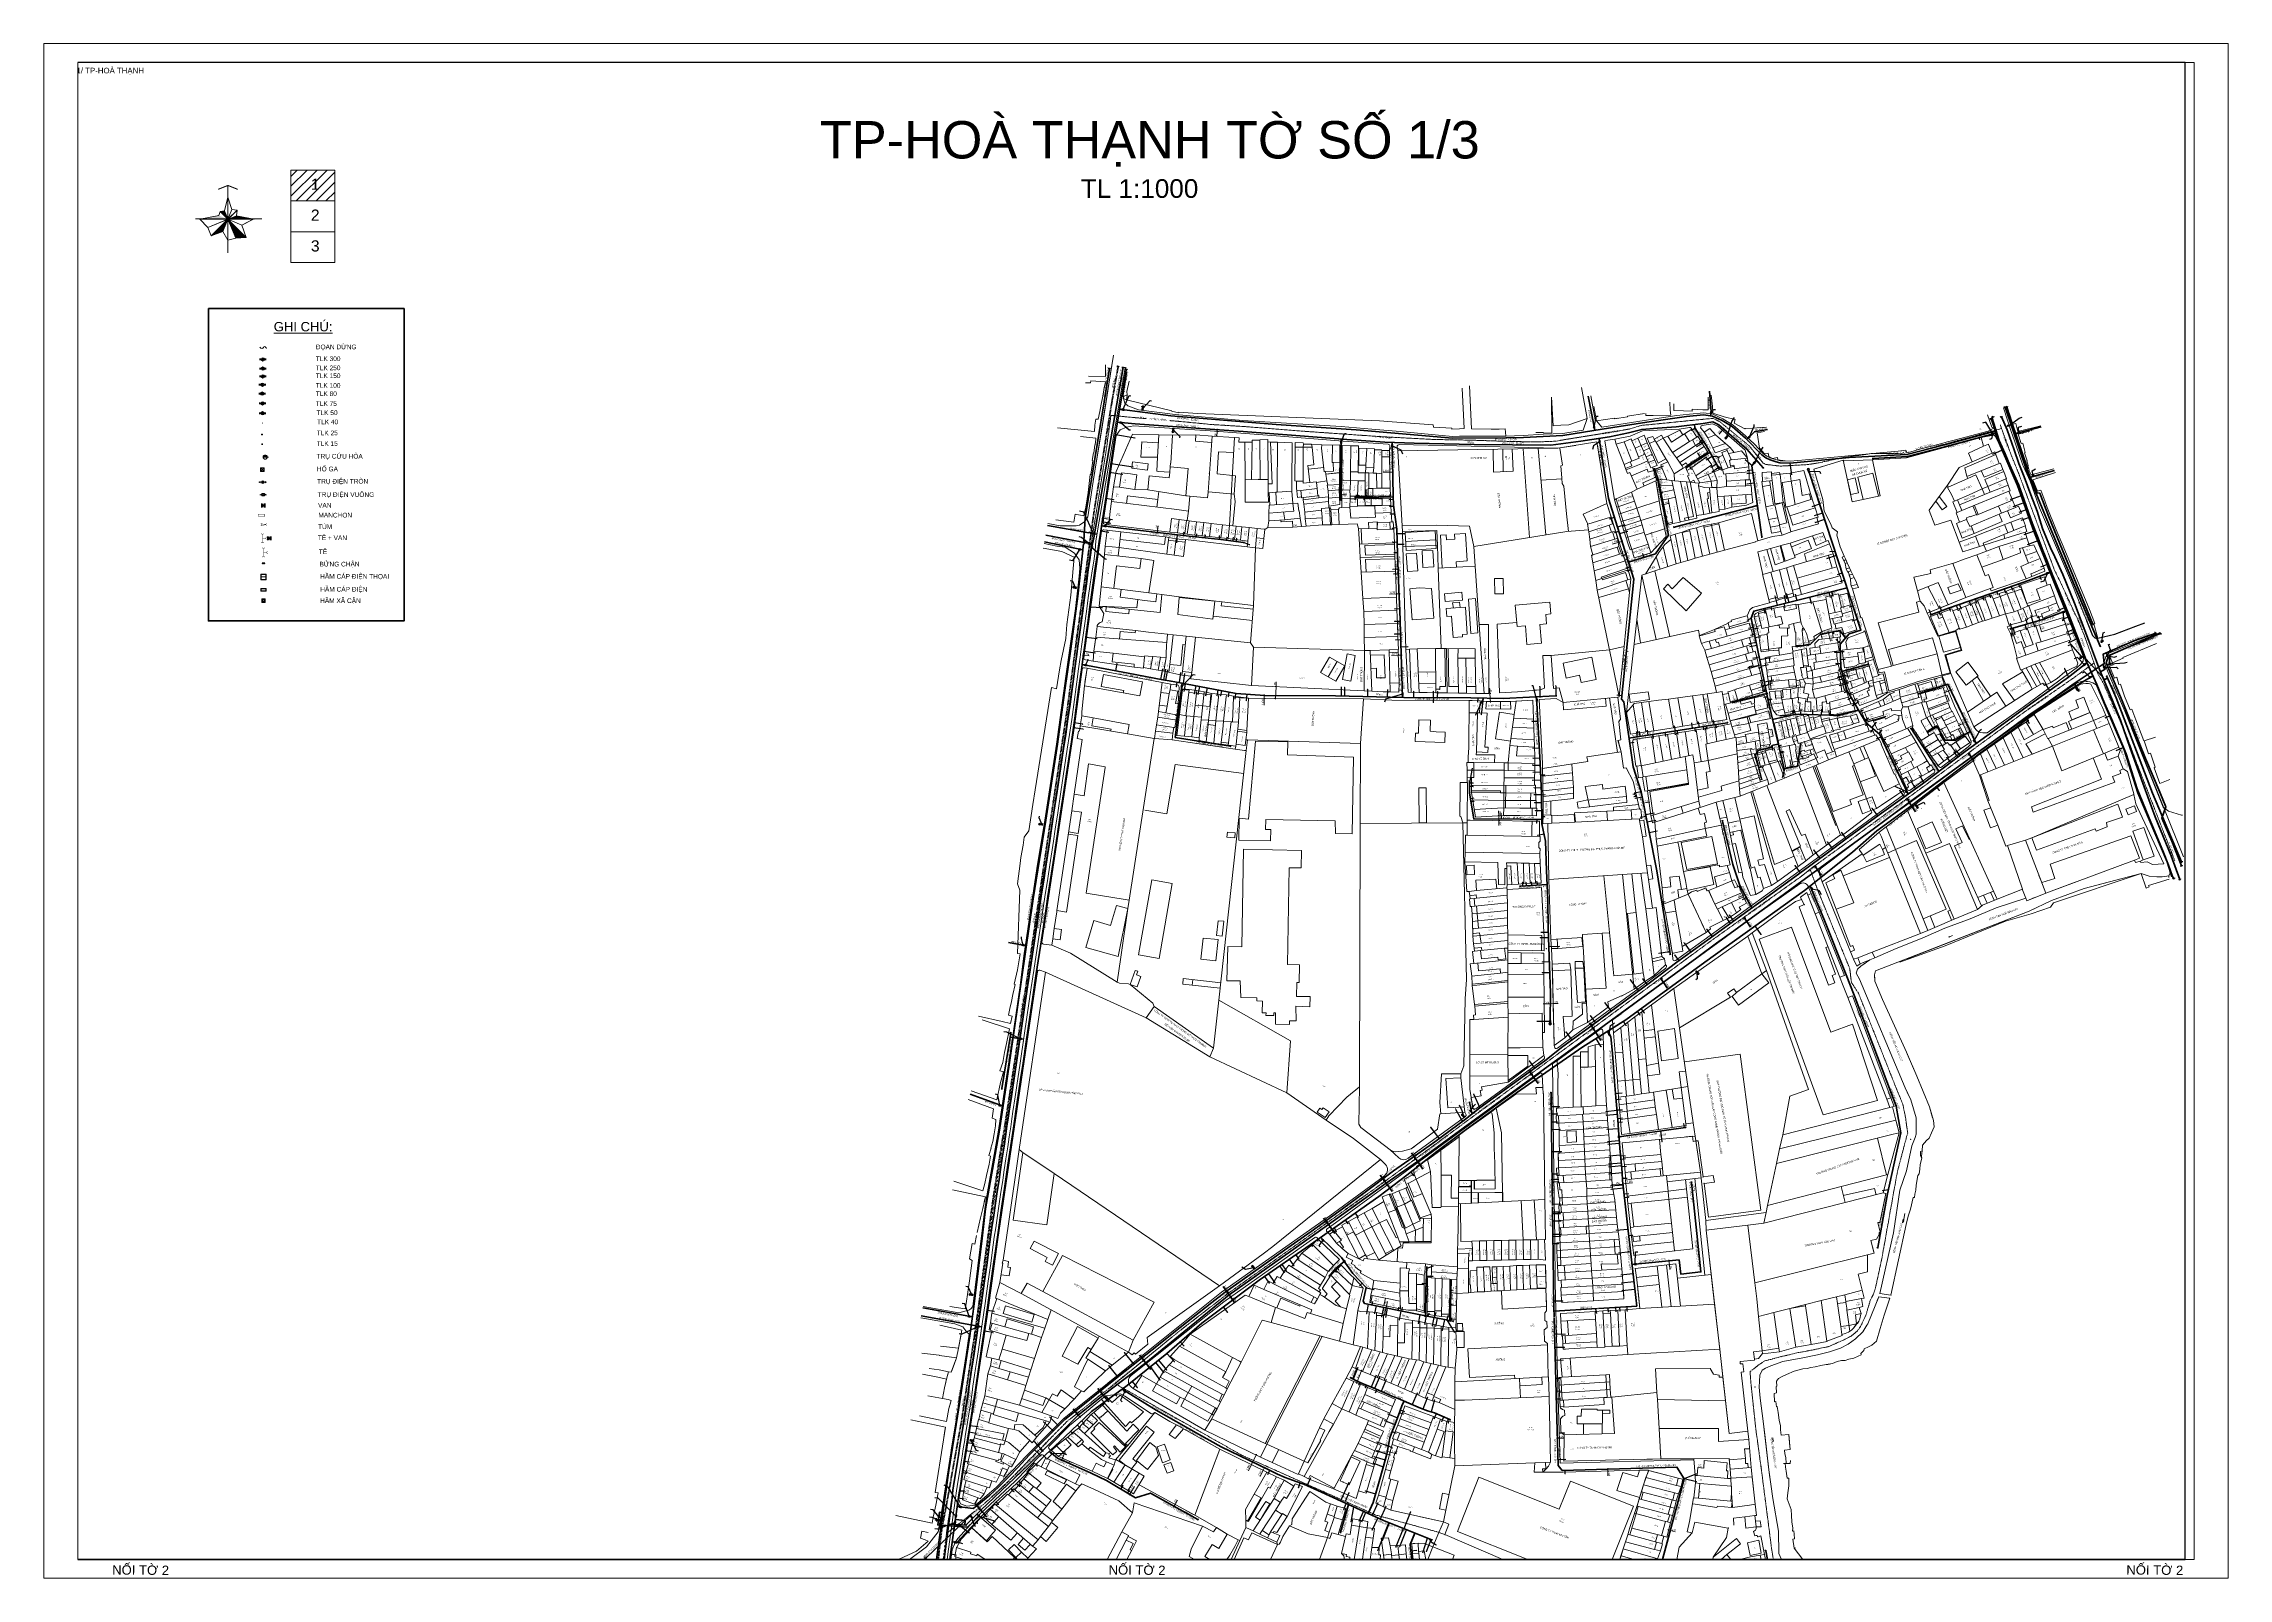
# Paper-space layout '1' of a CAD drawing. Header units: inches, sheet in millimetres. Extents: x 6332 to 7501, y -824 to -3.
# The model-space entities are those that its viewports show. They can reach past a viewport. Long polylines and large blocks are cut down to what shows.
import ezdxf
from ezdxf.enums import TextEntityAlignment as Align

# ---------------------------------------------------------------- set-up
doc = ezdxf.new("R2010")
doc.units = ezdxf.units.IN
doc.header["$MEASUREMENT"] = 0
for name, pattern in [('CENTER2', [1.125, 0.75, -0.125, 0.125, -0.125]), ('DASHDOTX2', [2, 1, -0.5, 0, -0.5]), ('DASHED', [0.75, 0.5, -0.25])]:
    doc.linetypes.add(name, pattern=pattern)
doc.layers.get('Defpoints').update_dxf_attribs({"color": 1})
for name, color, linetype, lineweight in [('Chitiet', 4, 'Continuous', 9), ('DN 100 uPVC', 4, 'Continuous', 50), ('DN 150 uPVC', 4, 'Continuous', 50), ('DN 200 CI', 4, 'Continuous', 50), ('DN 200 uPVC', 4, 'Continuous', 50), ('DN 25 PE', 40, 'Continuous', 30), ('DN 300 DI', 4, 'Continuous', 50), ('DN 350 CI', 5, 'Continuous', 70), ('DN 50 PE', 4, 'Continuous', 50), ('DOSAU', 2, 'Continuous', 20), ('DUONG CACH LE', 112, 'Continuous', 5), ('Hamcapdien', 45, 'Continuous', 5), ('Hamcapdienthoai', 45, 'Continuous', 5), ('Hamxacan', 1, 'Continuous', 15), ('Hogacong', 45, 'Continuous', 5), ('KHUNG IN', 7, 'Continuous', 20), ('NAM-CDAI', 220, 'Continuous', 25), ('Nen tim duong', 9, 'CENTER2', 0), ('Nen_HTHANH-TP', 9, 'Continuous', 0), ('Nen_P14TB', 9, 'Continuous', 0), ('Nen_p3TB', 9, 'Continuous', 0), ('Nen_PHUTHANH-TP', 8, 'Continuous', 5), ('Nen_PHUTHOHOA_TP', 8, 'Continuous', 5), ('Nen_SN-HTHANH-TP_new', 7, 'Continuous', 0), ('Nen_SN_HTHANH_old', 9, 'Continuous', 0), ('Nen_TANTHANH-TP', 8, 'Continuous', 5), ('ONG BTCT', 61, 'DASHED', 100), ('ONG CAP 2 (DADT)', 140, 'Continuous', 70), ('ONG CAP 3', 40, 'Continuous', 50), ('ONG CAP 3 (DADT)', 221, 'Continuous', 50), ('ONGCAP2', 5, 'Continuous', 20), ('Te', 4, 'Continuous', 15), ('TEXT PIPE', 3, 'Continuous', 25), ('Text_DiaDanh', 9, 'Continuous', 0), ('Text_GiaoThong', 142, 'Continuous', 0), ('TLK 100', 240, 'Continuous', 20), ('TLK 15', 220, 'Continuous', 20), ('TLK 150', 240, 'Continuous', 20), ('TLK 25', 230, 'Continuous', 20), ('TLK 250', 240, 'Continuous', 20), ('TLK 300', 240, 'Continuous', 20), ('TLK 40', 240, 'Continuous', 20), ('TLK 50', 240, 'Continuous', 20), ('TLK 75', 240, 'Continuous', 20), ('TLK 80', 240, 'Continuous', 20), ('Trucuuhoa', 1, 'Continuous', 15), ('Trudien', 95, 'Continuous', 13), ('VAN', 7, 'Continuous', 20)]:
    doc.layers.add(name, color=color, linetype=linetype, lineweight=lineweight)
doc.layers.add('ki hieu van', color=170, linetype='Continuous')
doc.layers.add('mv', color=1, linetype='Continuous')
doc.layers.add('Layer1', color=7, linetype='Continuous', lineweight=9, true_color=0xbdbdbd)
doc.styles.add('Dia Danh', font='VHELVCN_0.TTF', dxfattribs={"height": 1})
doc.styles.add('GHI CHU', font='VHELVEN_0.TTF', dxfattribs={"height": 1.25})
doc.styles.add('Giao Thong', font='VAPTIMN_0.TTF', dxfattribs={"height": 1})
doc.styles.add('Sonha_QTB', font='isocp.shx', dxfattribs={"height": 0.6, "bigfont": 'bigfont.shx'})
doc.styles.add('text', font='isocp2.shx')
doc.styles.add('VNI-HC', font='VHELVCN_0.TTF')
doc.dimstyles.new('DUONG KICH THUOC', dxfattribs={"dimtxt": 1, "dimasz": 0.7, "dimexe": 0.5, "dimexo": 0.3, "dimgap": 0.2, "dimtad": 1, "dimzin": 0, "dimdsep": 46, "dimtxsty": 'VNI-HC', "dimblk": 'ARCHTICK', "dimcen": 0.09, "dimdle": 0.5, "dimclrd": 256, "dimclre": 256, "dimclrt": 256, "dimadec": 0, "dimazin": 0, "dimtfac": 1, "dimtofl": 0, "dimtmove": 0, "dimatfit": 3, "dimfxl": 1, "dimtolj": 1, "dimtzin": 0, "dimlwd": -1, "dimlwe": -1, "dimarcsym": 0})

# ---------------------------------------------------------------- blocks, each defined once
blk = doc.blocks.new('TLK 80')
at = {"layer": 'TLK 80'}
blk.add_hatch(color=256, dxfattribs=at).paths.add_polyline_path([(0.23, 0, 1), (-0.23, 0, 1)])
at = {"layer": 'TLK 80', "elevation": -0.02}
for points in [[(-0.81, -0.22), (-0.81, 0.22)], [(0.81, -0.22), (0.81, 0.22)]]:
    blk.add_lwpolyline(points, dxfattribs=at)
at = {"layer": 'TLK 80'}
for points in [[(-0.61, -0.22), (-0.61, 0.22)], [(-0.44, 0), (-0.61, 0)], [(0.44, 0), (0.61, 0)], [(0.61, -0.22), (0.61, 0.22)]]:
    blk.add_lwpolyline(points, dxfattribs=at)
for radius in [0.445, 0.235]:
    blk.add_circle((0, 0), radius, dxfattribs=at)
blk = doc.blocks.new('TLK 150')
at = {"layer": 'TLK 100'}
blk.add_blockref('TLK 80', (0, 0), dxfattribs=at)
blk = doc.blocks.new('Hamcapdien')
at = {"layer": 'Hamcapdien'}
blk.add_line((-0.65, 0), (0.65, 0), dxfattribs=at)
for points in [[(-0.75, -0.75), (0.75, -0.75), (0.75, 0.75), (-0.75, 0.75)], [(-0.65, -0.65), (0.65, -0.65), (0.65, 0.65), (-0.65, 0.65)]]:
    blk.add_lwpolyline(points, close=True, dxfattribs=at)
blk = doc.blocks.new('Hamcapdienthoai')
at = {"layer": 'Hamcapdien'}
for points in [[(-0.75, -0.38), (0.75, -0.38), (0.75, 0.38), (-0.75, 0.38)], [(-0.65, -0.27), (0.65, -0.27), (0.65, 0.27), (-0.65, 0.27)]]:
    blk.add_lwpolyline(points, close=True, dxfattribs=at)
blk = doc.blocks.new('Hamxacan')
at = {"layer": 'Hamxacan', "ltscale": 100}
for p, q in [((-0.23, 0.45, -0.04), (-0.23, -0.45, -0.04)), ((0.68, 0.45, -0.04), (-0.23, 0.45, -0.04)), ((0.68, 0.45, -0.04), (-0.23, 0.45, -0.04)), ((-0.23, 0.45, -0.04), (0, 0.23, -0.04)), ((0, 0.23, -0.09), (0, -0.23, -0.09)), ((0.45, 0.23, -0.09), (0, 0.23, -0.09)), ((0.45, 0.23, -0.04), (0.68, 0.45, -0.04)), ((0.45, -0.23, -0.09), (0.45, 0.23, -0.09)), ((0.68, -0.45, -0.04), (0.68, 0.45, -0.04)), ((-0.23, -0.45, -0.04), (0, -0.23, -0.04)), ((-0.23, -0.45, -0.04), (0.68, -0.45, -0.04)), ((0, -0.23, -0.09), (0.45, -0.23, -0.09)), ((0.45, -0.23, -0.04), (0.68, -0.45, -0.04))]:
    blk.add_line(p, q, dxfattribs=at)
blk = doc.blocks.new('ONG DUNG')
at = {"layer": 'Chitiet', "lineweight": 0}
blk.add_spline([(599841.61, 1195370.24), (599841.46, 1195370.37), (599841.26, 1195370.22), (599841.1, 1195370.32)], degree=3, dxfattribs=at)
blk = doc.blocks.new('DOAN DUNG')
at = {"layer": 'Chitiet', "lineweight": 0}
blk.add_blockref('ONG DUNG', (-599841.3, -1195370.24), dxfattribs=at)
blk = doc.blocks.new('TLK 100')
at = {"layer": 'TLK 100'}
blk.add_blockref('TLK 80', (0, 0), dxfattribs=at)
blk = doc.blocks.new('TLK75')
at = {"layer": 'TLK 80'}
blk.add_hatch(color=256, dxfattribs=at).paths.add_polyline_path([(0.23, 0, 1), (-0.23, 0, 1)])
at = {"layer": 'TLK 80', "elevation": -0.02}
for points in [[(-0.81, -0.22), (-0.81, 0.22)], [(0.81, -0.22), (0.81, 0.22)]]:
    blk.add_lwpolyline(points, dxfattribs=at)
at = {"layer": 'TLK 80'}
for points in [[(-0.61, -0.22), (-0.61, 0.22)], [(-0.44, 0), (-0.61, 0)], [(0.44, 0), (0.61, 0)], [(0.61, -0.22), (0.61, 0.22)]]:
    blk.add_lwpolyline(points, dxfattribs=at)
for radius in [0.445, 0.235]:
    blk.add_circle((0, 0), radius, dxfattribs=at)
blk = doc.blocks.new('TLK50')
at = {"layer": 'TLK 80'}
blk.add_hatch(color=256, dxfattribs=at).paths.add_polyline_path([(0.23, 0, 1), (-0.23, 0, 1)])
at = {"layer": 'TLK 80', "elevation": -0.02}
for points in [[(-0.81, -0.22), (-0.81, 0.22)], [(0.81, -0.22), (0.81, 0.22)]]:
    blk.add_lwpolyline(points, dxfattribs=at)
at = {"layer": 'TLK 80'}
for points in [[(-0.61, -0.22), (-0.61, 0.22)], [(-0.44, 0), (-0.61, 0)], [(0.44, 0), (0.61, 0)], [(0.61, -0.22), (0.61, 0.22)]]:
    blk.add_lwpolyline(points, dxfattribs=at)
for radius in [0.445, 0.235]:
    blk.add_circle((0, 0), radius, dxfattribs=at)
blk = doc.blocks.new('TLK 40')
at = {"layer": 'TLK 15', "linetype": 'Continuous', "const_width": 0.125}
blk.add_lwpolyline([(-0.06, 0, 1), (0.07, 0, 1)], format="xyb", close=True, dxfattribs=at)
blk = doc.blocks.new('TLK 25')
at = {"layer": 'TLK 25', "linetype": 'Continuous', "const_width": 0.25}
blk.add_lwpolyline([(-0.125, 0, 1), (0.125, 0, 1)], format="xyb", close=True, dxfattribs=at)
blk = doc.blocks.new('TLK 15')
at = {"layer": 'TLK 15', "linetype": 'Continuous', "const_width": 0.25}
blk.add_lwpolyline([(-0.125, 0, 1), (0.125, 0, 1)], format="xyb", close=True, dxfattribs=at)
blk = doc.blocks.new('TRUDIENVUONG')
at = {"layer": 'Trudien'}
for p, q in [((-0.5, 0.15), (-0.9, 0)), ((-0.9, 0), (0.9, 0)), ((-0.5, -0.15), (-0.9, 0)), ((0, -0.35), (0, 0.35)), ((0.5, 0.15), (0.9, 0)), ((0.5, -0.15), (0.9, 0))]:
    blk.add_line(p, q, dxfattribs=at)
blk.add_lwpolyline([(-0.35, -0.35), (0.35, -0.35), (0.35, 0.35), (-0.35, 0.35)], close=True, dxfattribs=at)
blk = doc.blocks.new('Hoga')
at = {"layer": 'Hogacong'}
for p, q in [((-0.5, 0.5), (0.5, -0.5)), ((-0.5, -0.5), (0.5, 0.5))]:
    blk.add_line(p, q, dxfattribs=at)
blk.add_lwpolyline([(-0.5, -0.5), (0.5, -0.5), (0.5, 0.5), (-0.5, 0.5)], close=True, dxfattribs=at)
blk = doc.blocks.new('TRU DIEN TRON')
at = {"layer": 'Trudien'}
for p, q in [((-0.66, 0.15), (-1.05, 0)), ((-1.05, 0), (1.05, 0)), ((-0.66, -0.15), (-1.05, 0)), ((0, -0.35), (0, 0.35)), ((0.66, 0.15), (1.05, 0)), ((0.66, -0.15), (1.05, 0))]:
    blk.add_line(p, q, dxfattribs=at)
blk.add_circle((0, 0), 0.35, dxfattribs=at)
blk = doc.blocks.new('ONG NOI')
at = {"layer": 'Chitiet', "ltscale": 100, "const_width": 0.1}
for points in [[(-0.95, -0.35, 0.571257), (-0.95, 0.35)], [(0.97, 0.35, 0.571257), (0.97, -0.35)]]:
    blk.add_lwpolyline(points, format="xyb", dxfattribs=at)
for points in [[(0.83, 0.2), (-0.8, 0.2)], [(0.83, -0.2), (-0.8, -0.2)]]:
    blk.add_lwpolyline(points, dxfattribs=at)
blk = doc.blocks.new('Trucuuhoa100')
at = {"layer": 'Trucuuhoa', "linetype": 'Continuous'}
blk.add_hatch(color=256, dxfattribs=at).paths.add_polyline_path([(0.55, 0, 0.414373), (0, 0.55, 0.414055), (-0.55, 0)])
blk.add_line((-0.55, 0), (0.55, 0), dxfattribs=at)
at = {"layer": 'Trucuuhoa', "linetype": 'Continuous', "flags": 128}
blk.add_lwpolyline([(0.55, -0.02), (0.89, -0.02)], dxfattribs=at)
at = {"layer": 'Trucuuhoa', "linetype": 'Continuous'}
blk.add_circle((0, 0), 0.551, dxfattribs=at)
blk = doc.blocks.new('VAN')
at = {"layer": 'VAN'}
h = blk.add_hatch(color=256, dxfattribs=at)
h.paths.add_polyline_path([(0.21, -0.5), (0.49, 0), (0.21, 0.5)])
h.paths.add_polyline_path([(0.77, 0.5), (0.49, 0), (0.77, -0.5)])
at = {"layer": 'VAN', "ltscale": 100}
for p, q in [((0, 0.5), (0, -0.5)), ((0.77, -0.5), (0.21, 0.5)), ((0.21, -0.5), (0.77, 0.5)), ((0.21, 0.5), (0.21, -0.5)), ((0.77, 0.5), (0.77, -0.5)), ((0.98, 0.5), (0.98, -0.5))]:
    blk.add_line(p, q, dxfattribs=at)
blk = doc.blocks.new('TE+VAN')
at = {"layer": 'Chitiet', "ltscale": 100, "const_width": 0.1}
for points in [[(-0.35, 1.28, 0.571257), (0.35, 1.28)], [(1.1, 0.35, 0.571257), (1.1, -0.35)], [(0.35, -1.28, 0.571257), (-0.35, -1.28)]]:
    blk.add_lwpolyline(points, format="xyb", dxfattribs=at)
for points in [[(0, -1.08), (0, 1.08)], [(0.9, 0), (0, 0)]]:
    blk.add_lwpolyline(points, dxfattribs=at)
at = {"layer": 'VAN'}
blk.add_blockref('VAN', (1.3, 0), dxfattribs=at)
blk = doc.blocks.new('TE1')
at = {"layer": 'Chitiet', "ltscale": 100, "const_width": 0.1}
for points in [[(-0.35, 1.28, 0.571257), (0.35, 1.28)], [(1.1, 0.35, 0.571257), (1.1, -0.35)], [(0.35, -1.28, 0.571257), (-0.35, -1.28)]]:
    blk.add_lwpolyline(points, format="xyb", dxfattribs=at)
for points in [[(0, -1.08), (0, 1.08)], [(0.9, 0), (0, 0)]]:
    blk.add_lwpolyline(points, dxfattribs=at)
blk = doc.blocks.new('BIT')
at = {"layer": 'Chitiet', "ltscale": 100}
for p, q in [((0.35, 0), (-0.35, 0)), ((-0.3, -0.16), (-0.35, -0.21)), ((0.35, -0.16), (-0.35, -0.16)), ((-0.18, -0.16), (-0.34, -0.33)), ((-0.06, -0.16), (-0.22, -0.33)), ((0.07, -0.16), (-0.09, -0.33)), ((0.19, -0.16), (0.03, -0.33)), ((0.32, -0.16), (0.15, -0.33)), ((0.35, -0.25), (0.28, -0.33))]:
    blk.add_line(p, q, dxfattribs=at)
blk = doc.blocks.new('TUM')
at = {"layer": 'Chitiet', "ltscale": 100, "const_width": 0.1}
for points in [[(-0.2, -0.35, 0.571257), (-0.2, 0.35)], [(1.41, 0.35, 0.571257), (1.41, -0.35)]]:
    blk.add_lwpolyline(points, format="xyb", dxfattribs=at)
for points in [[(-0.06, 0.21), (1.21, 0.04)], [(1.21, -0.04), (-0.06, -0.21)]]:
    blk.add_lwpolyline(points, dxfattribs=at)
blk = doc.blocks.new('huongbac')
at = {"layer": 'Chitiet'}
h = blk.add_hatch(color=30, dxfattribs=at)
h.set_gradient(color1=(255, 127, 0), color2=(255, 230, 204), rotation=45, one_color=1, tint=0.9, name='INVCURVED')
h.paths.add_polyline_path([(-9.4, 3.7), (-29.8, -0.3), (0.3, -0.3)])
h = blk.add_hatch(color=30, dxfattribs=at)
h.set_gradient(color1=(255, 127, 0), color2=(255, 230, 204), rotation=45, one_color=1, tint=0.9, name='INVCURVED')
h.paths.add_polyline_path([(0.3, -0.3), (-3.4, 8.7), (-8.1, 8.1)])
h = blk.add_hatch(color=1, dxfattribs=at)
h.set_gradient(color1=(255, 0, 0), color2=(255, 204, 204), rotation=45, one_color=1, tint=0.9, name='INVCURVED')
h.paths.add_polyline_path([(9.4, 3.4), (0.3, -0.3), (27.4, -0.3), (27.7, -0.2)])
h = blk.add_hatch(color=1, dxfattribs=at)
h.set_gradient(color1=(255, 0, 0), color2=(255, 204, 204), rotation=45, one_color=1, tint=0.9, name='INVCURVED')
h.paths.add_polyline_path([(-5, -13.3), (0.3, -0.3), (-17.5, -18.2)])
h = blk.add_hatch(color=1, dxfattribs=at)
h.set_gradient(color1=(255, 0, 0), color2=(255, 204, 204), rotation=45, one_color=1, tint=0.9, name='INVCURVED')
h.paths.add_polyline_path([(8.7, -20.4), (19.7, -19.7), (0.3, -0.3)])
for p, q in [((-17.5, -18.2), (10.3, 9.6)), ((19.7, -19.7), (-8.1, 8.1)), ((-5, -13.3), (4.6, 10)), ((8.7, -20.4), (-3.4, 8.7))]:
    blk.add_line(p, q, dxfattribs=at)
at = {"layer": 'Chitiet', "flags": 128}
for points in [[(28.4, -0.3), (9.4, 3.4), (10.3, 9.6), (4.6, 10), (0.3, 23.5), (-3.4, 8.7), (-8.1, 8.1), (-9.4, 3.7), (-29.8, -0.3), (-21, -9.2), (-17.5, -18.2), (-5, -13.3), (0.3, -22.8), (8.7, -20.4), (19.7, -19.7), (15.2, -6.5), (27.7, -0.2)], [(-21, -9.2), (9.4, 3.4)]]:
    blk.add_lwpolyline(points, dxfattribs=at)
at = {"layer": 'Chitiet', "color": 1, "const_width": 1.05}
for points in [[(-10.1, 31.7), (0.4, 35.9), (10.9, 31.7)], [(0.3, -36.4), (0.3, 35.7)], [(-34.7, 0), (36.8, 0)]]:
    blk.add_lwpolyline(points, dxfattribs=at)
at = {"layer": 'Chitiet', "flags": 128}
for points in [[(0.3, -0.3), (4.6, 10), (0.3, 23.5)], [(0.3, -0.3), (-3.4, 8.7), (-8.1, 8.1)], [(0.3, -0.3), (10.3, 9.6), (4.6, 10)], [(-21, -9.2), (0.3, -0.3), (-29.8, -0.3)], [(8.7, -20.4), (0.3, -22.8), (0.3, -0.3), (-17.5, -18.2), (-21, -9.2), (0.3, -0.3)], [(-17.5, -18.2), (0.3, -0.3), (-21, -9.2)], [(0.3, -0.3), (-17.5, -18.2), (-5, -13.3)], [(-5, -13.3), (0.3, -0.3), (-17.5, -18.2)], [(0.3, -0.3), (19.7, -19.7), (15.2, -6.5)], [(15.2, -6.5), (0.3, -0.3), (27.4, -0.3)], [(0.3, -22.8), (8.7, -20.4), (0.3, -0.3)], [(8.7, -20.4), (0.3, -0.3), (19.7, -19.7)], [(19.7, -19.7), (0.3, -0.3), (15.2, -6.5)]]:
    blk.add_lwpolyline(points, close=True, dxfattribs=at)
blk = doc.blocks.new('_ArchTick')
at = {"color": 0, "linetype": 'ByBlock', "const_width": 0.15}
blk.add_lwpolyline([(-0.5, -0.5), (0.5, 0.5)], dxfattribs=at)
blk = doc.blocks.new('*D53')
at = {"layer": 'Defpoints', "color": 0}
for p in [(596989.2, 1192905), (596989.2, 1192905), (596989.4, 1192900.6)]:
    blk.add_point(p, dxfattribs=at)
at = {"layer": 'DUONG CACH LE'}
for p, q in [((596989.2, 1192905), (596989.1, 1192907.7)), ((596989.5, 1192900.1), (596989.2, 1192905)), ((596989.5, 1192905), (596989.7, 1192905)), ((596989.7, 1192900.6), (596989.9, 1192900.6))]:
    blk.add_line(p, q, dxfattribs=at)
at = {"layer": 'DUONG CACH LE', "xscale": 0.7, "yscale": 0.7, "zscale": 0.7}
for p, rotation in [((596989.2, 1192905), 93.09100817994381), ((596989.4, 1192900.6), 273.0910081799438)]:
    blk.add_blockref('_ArchTick', p, dxfattribs=dict(at, rotation=rotation))
at = {"layer": 'DUONG CACH LE', "insert": (596989.8, 1192906.7), "char_height": 1, "attachment_point": 5, "rotation": 273.091, "style": 'VNI-HC'}
blk.add_mtext('\\A1;5M ', dxfattribs=at)
blk = doc.blocks.new('*D54')
at = {"layer": 'Defpoints', "color": 0}
for p in [(596868.5, 1192903.9), (596868.5, 1192902.3), (596868.5, 1192902.3)]:
    blk.add_point(p, dxfattribs=at)
at = {"layer": 'DUONG CACH LE'}
for p, q in [((596868.5, 1192904.4), (596868.5, 1192902.3)), ((596868.5, 1192902.3), (596868.5, 1192898.7)), ((596868.8, 1192903.9), (596869, 1192903.8)), ((596868.8, 1192902.3), (596869, 1192902.3))]:
    blk.add_line(p, q, dxfattribs=at)
at = {"layer": 'DUONG CACH LE', "xscale": 0.7, "yscale": 0.7, "zscale": 0.7}
for p, rotation in [((596868.5, 1192903.9), 89.67382172023939), ((596868.5, 1192902.3), 269.6738217202394)]:
    blk.add_blockref('_ArchTick', p, dxfattribs=dict(at, rotation=rotation))
at = {"layer": 'DUONG CACH LE', "insert": (596867.7, 1192900.2), "char_height": 1, "attachment_point": 5, "rotation": 89.6738, "style": 'VNI-HC'}
blk.add_mtext('\\A1;1,5M', dxfattribs=at)
blk = doc.blocks.new('*D41')
at = {"layer": 'Defpoints', "color": 0}
for p in [(596864.1, 1192497.6), (596861.6, 1192492.4), (596861.6, 1192492.4)]:
    blk.add_point(p, dxfattribs=at)
at = {"layer": 'DUONG CACH LE'}
for p, q in [((596864.3, 1192498), (596861.6, 1192492.4)), ((596864.3, 1192497.4), (596864.5, 1192497.4)), ((596861.6, 1192492.4), (596860, 1192489.1)), ((596861.9, 1192492.3), (596862, 1192492.2))]:
    blk.add_line(p, q, dxfattribs=at)
at = {"layer": 'DUONG CACH LE', "xscale": 0.7, "yscale": 0.7, "zscale": 0.7}
for p, rotation in [((596864.1, 1192497.6), 64.1781954349359), ((596861.6, 1192492.4), 244.1781954349359)]:
    blk.add_blockref('_ArchTick', p, dxfattribs=dict(at, rotation=rotation))
at = {"layer": 'DUONG CACH LE', "insert": (596859.9, 1192490.8), "char_height": 1, "attachment_point": 5, "rotation": 64.1782, "style": 'VNI-HC'}
blk.add_mtext('\\A1;4,5M', dxfattribs=at)
blk = doc.blocks.new('*D42')
at = {"layer": 'Defpoints', "color": 0}
for p in [(596867.9, 1192489.4), (596868.4, 1192489.1), (596869.1, 1192490.5)]:
    blk.add_point(p, dxfattribs=at)
at = {"layer": 'DUONG CACH LE'}
for p, q in [((596867.9, 1192489.4), (596866.3, 1192486.1)), ((596868.1, 1192489.3), (596867.4, 1192489.6)), ((596868.8, 1192491.2), (596867.9, 1192489.4)), ((596868.8, 1192490.6), (596868.1, 1192491))]:
    blk.add_line(p, q, dxfattribs=at)
at = {"layer": 'DUONG CACH LE', "xscale": 0.7, "yscale": 0.7, "zscale": 0.7}
for p, rotation in [((596867.9, 1192489.4), 244.1781954257548), ((596868.5, 1192490.8), 64.17819542575484)]:
    blk.add_blockref('_ArchTick', p, dxfattribs=dict(at, rotation=rotation))
at = {"layer": 'DUONG CACH LE', "insert": (596866.2, 1192487.8), "char_height": 1, "attachment_point": 5, "rotation": 64.1782, "style": 'VNI-HC'}
blk.add_mtext('\\A1;1,5M', dxfattribs=at)
blk = doc.blocks.new('*D63')
at = {"layer": 'Defpoints', "color": 0}
for p in [(596934.4, 1192499.5), (596935.9, 1192499.1), (596935.9, 1192499.1)]:
    blk.add_point(p, dxfattribs=at)
at = {"layer": 'DUONG CACH LE'}
for p, q in [((596933.9, 1192499.7), (596935.9, 1192499.1)), ((596934.4, 1192499.8), (596934.5, 1192500)), ((596935.9, 1192499.1), (596939.4, 1192498.2)), ((596936, 1192499.4), (596936, 1192499.6))]:
    blk.add_line(p, q, dxfattribs=at)
at = {"layer": 'DUONG CACH LE', "xscale": 0.7, "yscale": 0.7, "zscale": 0.7}
for p, rotation in [((596934.4, 1192499.5), 164.7252706692676), ((596935.9, 1192499.1), 344.7252706692676)]:
    blk.add_blockref('_ArchTick', p, dxfattribs=dict(at, rotation=rotation))
at = {"layer": 'DUONG CACH LE', "insert": (596938.2, 1192499.3), "char_height": 1, "attachment_point": 5, "rotation": 344.7253, "style": 'VNI-HC'}
blk.add_mtext('\\A1;1,5M', dxfattribs=at)
blk = doc.blocks.new('*D64')
at = {"layer": 'Defpoints', "color": 0}
for p in [(596929.6, 1192499.2), (596935.5, 1192497.6), (596935.5, 1192497.6)]:
    blk.add_point(p, dxfattribs=at)
at = {"layer": 'DUONG CACH LE'}
for p, q in [((596929.1, 1192499.4), (596936, 1192497.5)), ((596929.7, 1192499.5), (596929.7, 1192499.7)), ((596935.6, 1192497.9), (596935.6, 1192498.1))]:
    blk.add_line(p, q, dxfattribs=at)
at = {"layer": 'DUONG CACH LE', "xscale": 0.7, "yscale": 0.7, "zscale": 0.7}
for p, rotation in [((596929.6, 1192499.2), 164.7252706653087), ((596935.5, 1192497.6), 344.7252706653087)]:
    blk.add_blockref('_ArchTick', p, dxfattribs=dict(at, rotation=rotation))
at = {"layer": 'DUONG CACH LE', "insert": (596932.7, 1192499.1), "char_height": 1, "attachment_point": 5, "rotation": 344.7253, "style": 'VNI-HC'}
blk.add_mtext('\\A1;6M', dxfattribs=at)
blk = doc.blocks.new('*D65')
at = {"layer": 'Defpoints', "color": 0}
for p in [(596918.1, 1192536.2), (596918.1, 1192536.2), (596920.7, 1192542.5)]:
    blk.add_point(p, dxfattribs=at)
at = {"layer": 'DUONG CACH LE'}
for p, q in [((596917.8, 1192536.3), (596917.6, 1192536.4)), ((596920.8, 1192543), (596917.9, 1192535.7)), ((596920.4, 1192542.6), (596920.2, 1192542.7))]:
    blk.add_line(p, q, dxfattribs=at)
at = {"layer": 'DUONG CACH LE', "xscale": 0.7, "yscale": 0.7, "zscale": 0.7}
for p, rotation in [((596918.1, 1192536.2), 247.6502627534988), ((596920.7, 1192542.5), 67.65026275349882)]:
    blk.add_blockref('_ArchTick', p, dxfattribs=dict(at, rotation=rotation))
at = {"layer": 'DUONG CACH LE', "insert": (596918.7, 1192539.6), "char_height": 1, "attachment_point": 5, "rotation": 67.6503, "style": 'VNI-HC'}
blk.add_mtext('\\A1;6M', dxfattribs=at)
blk = doc.blocks.new('*D66')
at = {"layer": 'Defpoints', "color": 0}
for p in [(596915.7, 1192538.3), (596917.9, 1192543.6), (596917.9, 1192543.6)]:
    blk.add_point(p, dxfattribs=at)
at = {"layer": 'DUONG CACH LE'}
for p, q in [((596915.5, 1192537.9), (596918.1, 1192544.1)), ((596915.9, 1192538.2), (596916.1, 1192538.2)), ((596918.2, 1192543.5), (596918.4, 1192543.5))]:
    blk.add_line(p, q, dxfattribs=at)
at = {"layer": 'DUONG CACH LE', "xscale": 0.7, "yscale": 0.7, "zscale": 0.7}
for p, rotation in [((596917.9, 1192543.6), 66.77332567186866), ((596915.7, 1192538.3), 246.7733256718687)]:
    blk.add_blockref('_ArchTick', p, dxfattribs=dict(at, rotation=rotation))
at = {"layer": 'DUONG CACH LE', "insert": (596916.1, 1192541.3), "char_height": 1, "attachment_point": 5, "rotation": 66.7733, "style": 'VNI-HC'}
blk.add_mtext('\\A1;4,5M', dxfattribs=at)
blk = doc.blocks.new('*D68')
at = {"layer": 'Defpoints', "color": 0}
for p in [(596945.5, 1192436.5), (596945.5, 1192436.5), (596948.7, 1192436.9)]:
    blk.add_point(p, dxfattribs=at)
at = {"layer": 'DUONG CACH LE'}
for p, q in [((596945.5, 1192436.5), (596942.9, 1192436.2)), ((596949.2, 1192437), (596945.5, 1192436.5)), ((596945.5, 1192436.2), (596945.6, 1192436)), ((596948.8, 1192436.6), (596948.8, 1192436.4))]:
    blk.add_line(p, q, dxfattribs=at)
at = {"layer": 'DUONG CACH LE', "xscale": 0.7, "yscale": 0.7, "zscale": 0.7}
for p, rotation in [((596945.5, 1192436.5), 186.9844016959755), ((596948.7, 1192436.9), 6.984401695975553)]:
    blk.add_blockref('_ArchTick', p, dxfattribs=dict(at, rotation=rotation))
at = {"layer": 'DUONG CACH LE', "insert": (596943.8, 1192437), "char_height": 1, "attachment_point": 5, "rotation": 6.9844, "style": 'VNI-HC'}
blk.add_mtext('\\A1;3M', dxfattribs=at)
blk = doc.blocks.new('*D72')
at = {"layer": 'Defpoints', "color": 0}
for p in [(596874.8, 1192908.6), (596874.8, 1192908.6), (596874.5, 1192902.3)]:
    blk.add_point(p, dxfattribs=at)
at = {"layer": 'DUONG CACH LE'}
for p, q in [((596874.5, 1192908.6), (596874.3, 1192908.6)), ((596874.5, 1192901.8), (596874.8, 1192908.6)), ((596874.8, 1192908.6), (596874.9, 1192911.2)), ((596874.2, 1192902.3), (596874, 1192902.3))]:
    blk.add_line(p, q, dxfattribs=at)
at = {"layer": 'DUONG CACH LE', "xscale": 0.7, "yscale": 0.7, "zscale": 0.7}
for p, rotation in [((596874.8, 1192908.6), 87.33344870516393), ((596874.5, 1192902.3), 267.333448705164)]:
    blk.add_blockref('_ArchTick', p, dxfattribs=dict(at, rotation=rotation))
at = {"layer": 'DUONG CACH LE', "insert": (596874.2, 1192910.3), "char_height": 1, "attachment_point": 5, "rotation": 87.3334, "style": 'VNI-HC'}
blk.add_mtext('\\A1;5M ', dxfattribs=at)
blk = doc.blocks.new('*D77')
at = {"layer": 'Defpoints', "color": 0}
for p in [(596811.2, 1192991.1), (596811.4, 1192992.1), (596811.4, 1192992.1)]:
    blk.add_point(p, dxfattribs=at)
at = {"layer": 'DUONG CACH LE'}
for p, q in [((596811.2, 1192990.6), (596811.4, 1192992.1)), ((596811.4, 1192992.1), (596811.7, 1192994.7)), ((596811.5, 1192991), (596811.7, 1192991)), ((596811.7, 1192992), (596811.9, 1192992))]:
    blk.add_line(p, q, dxfattribs=at)
at = {"layer": 'DUONG CACH LE', "xscale": 0.7, "yscale": 0.7, "zscale": 0.7}
for p, rotation in [((596811.2, 1192991.1), 263.2034563289758), ((596811.4, 1192992.1), 83.20345632897588)]:
    blk.add_blockref('_ArchTick', p, dxfattribs=dict(at, rotation=rotation))
at = {"layer": 'DUONG CACH LE', "insert": (596810.9, 1192993.8), "char_height": 1, "attachment_point": 5, "rotation": 83.2035, "style": 'VNI-HC'}
blk.add_mtext('\\A1;1M', dxfattribs=at)
blk = doc.blocks.new('*D83')
at = {"layer": 'Defpoints', "color": 0}
for p in [(596909.3, 1193011.2), (596909.9, 1193011.2), (596909.9, 1193011.2)]:
    blk.add_point(p, dxfattribs=at)
at = {"layer": 'DUONG CACH LE'}
for p, q in [((596909.3, 1193011.5), (596909.3, 1193011.7)), ((596909.9, 1193011.5), (596909.9, 1193011.7)), ((596908.8, 1193011.2), (596909.9, 1193011.2)), ((596909.9, 1193011.2), (596912.6, 1193011.2))]:
    blk.add_line(p, q, dxfattribs=at)
at = {"layer": 'DUONG CACH LE', "xscale": 0.7, "yscale": 0.7, "zscale": 0.7}
for p, rotation in [((596909.3, 1193011.2), 180.8126827863537), ((596909.9, 1193011.2), 0.8126827863537059)]:
    blk.add_blockref('_ArchTick', p, dxfattribs=dict(at, rotation=rotation))
at = {"layer": 'DUONG CACH LE', "insert": (596911.6, 1193011.9), "char_height": 1, "attachment_point": 5, "rotation": 0.8127, "style": 'VNI-HC'}
blk.add_mtext('\\A1;1M', dxfattribs=at)
blk = doc.blocks.new('*D84')
at = {"layer": 'Defpoints', "color": 0}
for p in [(597021.6, 1192738.9), (597023.1, 1192739), (597023.1, 1192739)]:
    blk.add_point(p, dxfattribs=at)
at = {"layer": 'DUONG CACH LE'}
for p, q in [((597021.1, 1192738.9), (597023.1, 1192739)), ((597021.6, 1192738.6), (597021.6, 1192738.4)), ((597023.1, 1192739), (597025.8, 1192739)), ((597023.2, 1192738.7), (597023.2, 1192738.5))]:
    blk.add_line(p, q, dxfattribs=at)
at = {"layer": 'DUONG CACH LE', "xscale": 0.7, "yscale": 0.7, "zscale": 0.7}
for p, rotation in [((597021.6, 1192738.9), 181.5049260808505), ((597023.1, 1192739), 1.504926080850573)]:
    blk.add_blockref('_ArchTick', p, dxfattribs=dict(at, rotation=rotation))
at = {"layer": 'DUONG CACH LE', "insert": (597024.8, 1192739.7), "char_height": 1, "attachment_point": 5, "rotation": 1.5049, "style": 'VNI-HC'}
blk.add_mtext('\\A1;3M', dxfattribs=at)
blk = doc.blocks.new('*D45')
at = {"layer": 'Defpoints', "color": 0}
for p in [(597018.3, 1192738.9), (597018.3, 1192738.9), (597021.6, 1192738.9)]:
    blk.add_point(p, dxfattribs=at)
at = {"layer": 'DUONG CACH LE'}
for p, q in [((597022.1, 1192738.9), (597017.8, 1192738.9)), ((597018.3, 1192739.2), (597018.3, 1192739.4)), ((597021.6, 1192739.2), (597021.6, 1192739.4))]:
    blk.add_line(p, q, dxfattribs=at)
at = {"layer": 'DUONG CACH LE', "xscale": 0.7, "yscale": 0.7, "zscale": 0.7}
for p, rotation in [((597018.3, 1192738.9), 180.3799638348024), ((597021.6, 1192738.9), 0.3799638348024548)]:
    blk.add_blockref('_ArchTick', p, dxfattribs=dict(at, rotation=rotation))
at = {"layer": 'DUONG CACH LE', "insert": (597020, 1192739.6), "char_height": 1, "attachment_point": 5, "rotation": 0.38, "style": 'VNI-HC'}
blk.add_mtext('\\A1;3M', dxfattribs=at)
blk = doc.blocks.new('*D85')
at = {"layer": 'Defpoints', "color": 0}
for p in [(596933.7, 1192576.2), (596933.9, 1192577.2), (596933.9, 1192577.2)]:
    blk.add_point(p, dxfattribs=at)
at = {"layer": 'DUONG CACH LE'}
for p, q in [((596933.9, 1192577.2), (596934.4, 1192579.7)), ((596933.6, 1192575.7), (596933.9, 1192577.2)), ((596934, 1192576.1), (596934.2, 1192576.1)), ((596934.2, 1192577.1), (596934.4, 1192577.1))]:
    blk.add_line(p, q, dxfattribs=at)
at = {"layer": 'DUONG CACH LE', "xscale": 0.7, "yscale": 0.7, "zscale": 0.7}
for p, rotation in [((596933.7, 1192576.2), 257.9968734369441), ((596933.9, 1192577.2), 77.99687343694409)]:
    blk.add_blockref('_ArchTick', p, dxfattribs=dict(at, rotation=rotation))
at = {"layer": 'DUONG CACH LE', "insert": (596933.5, 1192578.9), "char_height": 1, "attachment_point": 5, "rotation": 77.9969, "style": 'VNI-HC'}
blk.add_mtext('\\A1;1M', dxfattribs=at)
blk = doc.blocks.new('*D46')
at = {"layer": 'Defpoints', "color": 0}
for p in [(596932.9, 1192572.7), (596932.9, 1192572.7), (596933.7, 1192576.2)]:
    blk.add_point(p, dxfattribs=at)
at = {"layer": 'DUONG CACH LE'}
for p, q in [((596932.6, 1192572.7), (596932.4, 1192572.8)), ((596933.8, 1192576.7), (596932.8, 1192572.2)), ((596933.4, 1192576.3), (596933.2, 1192576.3))]:
    blk.add_line(p, q, dxfattribs=at)
at = {"layer": 'DUONG CACH LE', "xscale": 0.7, "yscale": 0.7, "zscale": 0.7}
for p, rotation in [((596932.9, 1192572.7), 257.9540256753879), ((596933.7, 1192576.2), 77.95402567538787)]:
    blk.add_blockref('_ArchTick', p, dxfattribs=dict(at, rotation=rotation))
at = {"layer": 'DUONG CACH LE', "insert": (596932.6, 1192574.6), "char_height": 1, "attachment_point": 5, "rotation": 77.954, "style": 'VNI-HC'}
blk.add_mtext('\\A1;4M', dxfattribs=at)
blk = doc.blocks.new('Kieng caunuoc')
at = {"layer": 'Chitiet', "ltscale": 100}
for p, q in [((-0.5, 0.4), (0.5, 0.4)), ((-0.5, 0.2), (0.5, 0.2)), ((-0.5, -0.2), (0.5, -0.2)), ((-0.5, -0.4), (0.5, -0.4))]:
    blk.add_line(p, q, dxfattribs=at)
blk = doc.blocks.new('Trucuuhoa150')
at = {"layer": 'Trucuuhoa', "linetype": 'Continuous'}
blk.add_hatch(color=256, dxfattribs=at).paths.add_polyline_path([(0, -0.6, 0.414373), (0.6, 0, 0.414055), (0, 0.6)])
for p, q in [((0, 0.6), (0, -0.6)), ((-0.6, 0), (-0.9, 0))]:
    blk.add_line(p, q, dxfattribs=at)
at = {"layer": 'Trucuuhoa', "linetype": 'Continuous', "flags": 128}
for points in [[(0, 0.6), (0, 0.9)], [(0, -0.6), (0, -1)], [(0.6, 0), (0.9, 0)]]:
    blk.add_lwpolyline(points, dxfattribs=at)
at = {"layer": 'Trucuuhoa', "linetype": 'Continuous'}
blk.add_circle((0, 0), 0.551, dxfattribs=at)
blk = doc.blocks.new('*D96')
at = {"layer": 'Defpoints', "color": 0}
for p in [(596716.4, 1192467.6), (596716.8, 1192468), (596717.2, 1192466.7)]:
    blk.add_point(p, dxfattribs=at)
at = {"layer": 'DN 200 uPVC'}
for p, q in [((596716.6, 1192467.8), (596717.2, 1192468.3)), ((596716.8, 1192468), (596717.9, 1192466.7)), ((596717.4, 1192466.9), (596718, 1192467.4)), ((596717.6, 1192467.1), (596720.3, 1192464.2))]:
    blk.add_line(p, q, dxfattribs=at)
at = {"layer": 'DN 200 uPVC', "xscale": 0.7, "yscale": 0.7, "zscale": 0.7}
for p, rotation in [((596716.8, 1192468), 132.397681398588), ((596717.6, 1192467.1), 312.397681398588)]:
    blk.add_blockref('_ArchTick', p, dxfattribs=dict(at, rotation=rotation))
at = {"layer": 'DN 200 uPVC', "insert": (596719.9, 1192465.8), "char_height": 1, "attachment_point": 5, "rotation": 312.3977, "style": 'VNI-HC'}
blk.add_mtext('\\A1;1,2M', dxfattribs=at)
blk = doc.blocks.new('*D97')
at = {"layer": 'Defpoints', "color": 0}
for p in [(596748.1, 1192498), (596748.1, 1192498), (596748.8, 1192497.3)]:
    blk.add_point(p, dxfattribs=at)
at = {"layer": 'DN 200 uPVC'}
for p, q in [((596748.1, 1192498), (596745.4, 1192500.4)), ((596749.2, 1192496.9), (596748.1, 1192498)), ((596748.3, 1192498.2), (596748.4, 1192498.3)), ((596749, 1192497.5), (596749.2, 1192497.6))]:
    blk.add_line(p, q, dxfattribs=at)
at = {"layer": 'DN 200 uPVC', "xscale": 0.7, "yscale": 0.7, "zscale": 0.7}
for p, rotation in [((596748.1, 1192498), 136.7746955768428), ((596748.8, 1192497.3), 316.7746955768428)]:
    blk.add_blockref('_ArchTick', p, dxfattribs=dict(at, rotation=rotation))
at = {"layer": 'DN 200 uPVC', "insert": (596747.1, 1192500), "char_height": 1, "attachment_point": 5, "rotation": 316.7747, "style": 'VNI-HC'}
blk.add_mtext('\\A1;1,1M', dxfattribs=at)
blk = doc.blocks.new('*D98')
at = {"layer": 'Defpoints', "color": 0}
for p in [(596769, 1192518.8), (596769, 1192518.8), (596769.8, 1192517.9)]:
    blk.add_point(p, dxfattribs=at)
at = {"layer": 'DN 200 uPVC'}
for p, q in [((596769, 1192518.8), (596766.3, 1192522.2)), ((596770.1, 1192517.5), (596769, 1192518.8)), ((596769.3, 1192519), (596769.4, 1192519.2)), ((596770, 1192518.1), (596770.2, 1192518.2))]:
    blk.add_line(p, q, dxfattribs=at)
at = {"layer": 'DN 200 uPVC', "xscale": 0.7, "yscale": 0.7, "zscale": 0.7}
for p, rotation in [((596769, 1192518.8), 128.7758455985187), ((596769.8, 1192517.9), 308.7758455985187)]:
    blk.add_blockref('_ArchTick', p, dxfattribs=dict(at, rotation=rotation))
at = {"layer": 'DN 200 uPVC', "insert": (596768, 1192521.2), "char_height": 1, "attachment_point": 5, "rotation": 308.7758, "style": 'VNI-HC'}
blk.add_mtext('\\A1;1.25M', dxfattribs=at)
blk = doc.blocks.new('*D99')
at = {"layer": 'Defpoints', "color": 0}
for p in [(596782.3, 1192529.5), (596782.3, 1192529.5), (596783, 1192528.7)]:
    blk.add_point(p, dxfattribs=at)
at = {"layer": 'DN 200 uPVC'}
for p, q in [((596782.1, 1192529.4), (596781.9, 1192529.2)), ((596782.3, 1192529.5), (596783.3, 1192528.3)), ((596782.8, 1192528.5), (596782.6, 1192528.4)), ((596783, 1192528.7), (596785.3, 1192525.9))]:
    blk.add_line(p, q, dxfattribs=at)
at = {"layer": 'DN 200 uPVC', "xscale": 0.7, "yscale": 0.7, "zscale": 0.7}
for p, rotation in [((596782.3, 1192529.5), 128.8201288790814), ((596783, 1192528.7), 308.8201288790814)]:
    blk.add_blockref('_ArchTick', p, dxfattribs=dict(at, rotation=rotation))
at = {"layer": 'DN 200 uPVC', "insert": (596785, 1192527.5), "char_height": 1, "attachment_point": 5, "rotation": 308.8201, "style": 'VNI-HC'}
blk.add_mtext('\\A1;1,1M', dxfattribs=at)
blk = doc.blocks.new('*D100')
at = {"layer": 'Defpoints', "color": 0}
for p in [(596805.1, 1192546.8), (596805.1, 1192546.8), (596805.3, 1192546.5)]:
    blk.add_point(p, dxfattribs=at)
at = {"layer": 'DN 200 uPVC'}
for p, q in [((596804.8, 1192546.6), (596804.7, 1192546.5)), ((596805.1, 1192546.3), (596804.9, 1192546.2)), ((596805.1, 1192546.8), (596805.6, 1192546.1)), ((596805.3, 1192546.5), (596807.8, 1192543.3))]:
    blk.add_line(p, q, dxfattribs=at)
at = {"layer": 'DN 200 uPVC', "xscale": 0.7, "yscale": 0.7, "zscale": 0.7}
for p, rotation in [((596805.1, 1192546.8), 128.3378065660904), ((596805.3, 1192546.5), 308.3378065660904)]:
    blk.add_blockref('_ArchTick', p, dxfattribs=dict(at, rotation=rotation))
at = {"layer": 'DN 200 uPVC', "insert": (596807.5, 1192545), "char_height": 1, "attachment_point": 5, "rotation": 308.3378, "style": 'VNI-HC'}
blk.add_mtext('\\A1;0,4M', dxfattribs=at)
blk = doc.blocks.new('*D101')
at = {"layer": 'Defpoints', "color": 0}
for p in [(596849.7, 1192583.2), (596849.7, 1192583.2), (596850.5, 1192582.1)]:
    blk.add_point(p, dxfattribs=at)
at = {"layer": 'DN 200 uPVC'}
for p, q in [((596849.5, 1192583.1), (596849.3, 1192582.9)), ((596849.7, 1192583.2), (596850.8, 1192581.7)), ((596850.3, 1192581.9), (596850.1, 1192581.8)), ((596850.5, 1192582.1), (596852.8, 1192578.8))]:
    blk.add_line(p, q, dxfattribs=at)
at = {"layer": 'DN 200 uPVC', "xscale": 0.7, "yscale": 0.7, "zscale": 0.7}
for p, rotation in [((596849.7, 1192583.2), 125.057608487512), ((596850.5, 1192582.1), 305.057608487512)]:
    blk.add_blockref('_ArchTick', p, dxfattribs=dict(at, rotation=rotation))
at = {"layer": 'DN 200 uPVC', "insert": (596852.6, 1192580.5), "char_height": 1, "attachment_point": 5, "rotation": 305.0576, "style": 'VNI-HC'}
blk.add_mtext('\\A1;1,4M', dxfattribs=at)
blk = doc.blocks.new('*D102')
at = {"layer": 'Defpoints', "color": 0}
for p in [(596902.9, 1192620.9), (596902.9, 1192620.9), (596903.8, 1192619.6)]:
    blk.add_point(p, dxfattribs=at)
at = {"layer": 'DN 200 uPVC'}
for p, q in [((596902.9, 1192620.9), (596904.1, 1192619.2)), ((596903.1, 1192621), (596903.3, 1192621.2)), ((596903.8, 1192619.6), (596906.3, 1192616.1)), ((596904, 1192619.8), (596904.2, 1192619.9))]:
    blk.add_line(p, q, dxfattribs=at)
at = {"layer": 'DN 200 uPVC', "xscale": 0.7, "yscale": 0.7, "zscale": 0.7}
for p, rotation in [((596902.9, 1192620.9), 125.4741414566326), ((596903.8, 1192619.6), 305.4741414566326)]:
    blk.add_blockref('_ArchTick', p, dxfattribs=dict(at, rotation=rotation))
at = {"layer": 'DN 200 uPVC', "insert": (596906.1, 1192617.7), "char_height": 1, "attachment_point": 5, "rotation": 305.4741, "style": 'VNI-HC'}
blk.add_mtext('\\A1;1,9M', dxfattribs=at)
blk = doc.blocks.new('*D103')
at = {"layer": 'Defpoints', "color": 0}
for p in [(596933.7, 1192643), (596933.7, 1192643), (596934.4, 1192642)]:
    blk.add_point(p, dxfattribs=at)
at = {"layer": 'DN 200 uPVC'}
for p, q in [((596933.7, 1192643), (596934.7, 1192641.6)), ((596934, 1192643.2), (596934.1, 1192643.3)), ((596934.4, 1192642), (596937, 1192638.5)), ((596934.7, 1192642.2), (596934.8, 1192642.3))]:
    blk.add_line(p, q, dxfattribs=at)
at = {"layer": 'DN 200 uPVC', "xscale": 0.7, "yscale": 0.7, "zscale": 0.7}
for p, rotation in [((596933.7, 1192643), 125.8589746410938), ((596934.4, 1192642), 305.8589746410938)]:
    blk.add_blockref('_ArchTick', p, dxfattribs=dict(at, rotation=rotation))
at = {"layer": 'DN 200 uPVC', "insert": (596936.5, 1192640.4), "char_height": 1, "attachment_point": 5, "rotation": 305.859, "style": 'VNI-HC'}
blk.add_mtext('\\A1;1.20M', dxfattribs=at)
blk = doc.blocks.new('*D104')
at = {"layer": 'Defpoints', "color": 0}
for p in [(596950.5, 1192654.6), (596950.5, 1192654.6), (596950.9, 1192654.1)]:
    blk.add_point(p, dxfattribs=at)
at = {"layer": 'DN 200 uPVC'}
for p, q in [((596950.3, 1192654.4), (596950.1, 1192654.3)), ((596950.5, 1192654.6), (596951.1, 1192653.7)), ((596950.6, 1192653.9), (596950.5, 1192653.8)), ((596950.9, 1192654.1), (596953.3, 1192650.5))]:
    blk.add_line(p, q, dxfattribs=at)
at = {"layer": 'DN 200 uPVC', "xscale": 0.7, "yscale": 0.7, "zscale": 0.7}
for p, rotation in [((596950.5, 1192654.6), 124.8243900689957), ((596950.9, 1192654.1), 304.8243900689957)]:
    blk.add_blockref('_ArchTick', p, dxfattribs=dict(at, rotation=rotation))
at = {"layer": 'DN 200 uPVC', "insert": (596952.9, 1192652.4), "char_height": 1, "attachment_point": 5, "rotation": 304.8244, "style": 'VNI-HC'}
blk.add_mtext('\\A1;0.60M', dxfattribs=at)
blk = doc.blocks.new('*D105')
at = {"layer": 'Defpoints', "color": 0}
for p in [(597012.5, 1192699.9), (597012.5, 1192699.9), (597012.8, 1192699.5)]:
    blk.add_point(p, dxfattribs=at)
at = {"layer": 'DN 200 uPVC'}
for p, q in [((597012.3, 1192699.7), (597012.1, 1192699.6)), ((597012.5, 1192699.4), (597012.3, 1192699.2)), ((597012.5, 1192699.9), (597013, 1192699.1)), ((597012.8, 1192699.5), (597015.1, 1192696.3))]:
    blk.add_line(p, q, dxfattribs=at)
at = {"layer": 'DN 200 uPVC', "xscale": 0.7, "yscale": 0.7, "zscale": 0.7}
for p, rotation in [((597012.5, 1192699.9), 125.5593937746038), ((597012.8, 1192699.5), 305.5593937746038)]:
    blk.add_blockref('_ArchTick', p, dxfattribs=dict(at, rotation=rotation))
at = {"layer": 'DN 200 uPVC', "insert": (597014.9, 1192697.9), "char_height": 1, "attachment_point": 5, "rotation": 305.5594, "style": 'VNI-HC'}
blk.add_mtext('\\A1;0,4M', dxfattribs=at)
blk = doc.blocks.new('*D106')
at = {"layer": 'Defpoints', "color": 0}
for p in [(597045.8, 1192723.8), (597045.8, 1192723.8), (597046, 1192723.6)]:
    blk.add_point(p, dxfattribs=at)
at = {"layer": 'DN 200 uPVC'}
for p, q in [((597045.6, 1192723.7), (597045.4, 1192723.6)), ((597045.8, 1192723.8), (597045.5, 1192724.4)), ((597045.7, 1192723.4), (597045.6, 1192723.3)), ((597046, 1192723.6), (597048.7, 1192719.3))]:
    blk.add_line(p, q, dxfattribs=at)
at = {"layer": 'DN 200 uPVC', "xscale": 0.7, "yscale": 0.7, "zscale": 0.7}
for p, rotation in [((597045.8, 1192723.8), 302.0642769131748), ((597046, 1192723.6), 122.0642769131748)]:
    blk.add_blockref('_ArchTick', p, dxfattribs=dict(at, rotation=rotation))
at = {"layer": 'DN 200 uPVC', "insert": (597048.3, 1192721.2), "char_height": 1, "attachment_point": 5, "rotation": 302.0643, "style": 'VNI-HC'}
blk.add_mtext('\\A1;0.30M', dxfattribs=at)
blk = doc.blocks.new('*D107')
at = {"layer": 'Defpoints', "color": 0}
for p in [(597213.7, 1192846.7), (597213.7, 1192846.7), (597213.9, 1192846.5)]:
    blk.add_point(p, dxfattribs=at)
at = {"layer": 'DN 200 uPVC'}
for p, q in [((597213.5, 1192846.6), (597213.2, 1192846.4)), ((597213.7, 1192846.7), (597213.3, 1192847.3)), ((597213.6, 1192846.3), (597213.4, 1192846.2)), ((597213.8, 1192846.4), (597217, 1192841.6))]:
    blk.add_line(p, q, dxfattribs=at)
at = {"layer": 'DN 200 uPVC', "xscale": 0.7, "yscale": 0.7, "zscale": 0.7}
for p, rotation in [((597213.7, 1192846.7), 303.663851927674), ((597213.8, 1192846.4), 123.663851927674)]:
    blk.add_blockref('_ArchTick', p, dxfattribs=dict(at, rotation=rotation))
at = {"layer": 'DN 200 uPVC', "insert": (597216.9, 1192843.3), "char_height": 1, "attachment_point": 5, "rotation": 303.6639, "style": 'VNI-HC'}
blk.add_mtext('\\A1;0,4M', dxfattribs=at)
blk = doc.blocks.new('*D108')
at = {"layer": 'Defpoints', "color": 0}
for p in [(597301.9, 1192910.3), (597301.9, 1192910.3), (597302.3, 1192909.7)]:
    blk.add_point(p, dxfattribs=at)
at = {"layer": 'DN 200 uPVC'}
for p, q in [((597301.9, 1192910.3), (597302.5, 1192909.3)), ((597302.2, 1192910.5), (597302.3, 1192910.6)), ((597302.3, 1192909.7), (597304.5, 1192906)), ((597302.5, 1192909.9), (597302.7, 1192910))]:
    blk.add_line(p, q, dxfattribs=at)
at = {"layer": 'DN 200 uPVC', "xscale": 0.7, "yscale": 0.7, "zscale": 0.7}
for p, rotation in [((597301.9, 1192910.3), 120.9672718577665), ((597302.3, 1192909.7), 300.9672718577665)]:
    blk.add_blockref('_ArchTick', p, dxfattribs=dict(at, rotation=rotation))
at = {"layer": 'DN 200 uPVC', "insert": (597304.2, 1192907.9), "char_height": 1, "attachment_point": 5, "rotation": 300.9673, "style": 'VNI-HC'}
blk.add_mtext('\\A1;0.70M', dxfattribs=at)
blk = doc.blocks.new('*D109')
at = {"layer": 'Defpoints', "color": 0}
for p in [(596716.1, 1192468.8), (596716.1, 1192468.8), (596716.8, 1192468)]:
    blk.add_point(p, dxfattribs=at)
at = {"layer": 'DN 200 uPVC'}
for p, q in [((596716.1, 1192468.8), (596713.7, 1192471.5)), ((596717.1, 1192467.6), (596716.1, 1192468.8)), ((596716.3, 1192469), (596716.4, 1192469.1)), ((596717, 1192468.2), (596717.2, 1192468.3))]:
    blk.add_line(p, q, dxfattribs=at)
at = {"layer": 'DN 200 uPVC', "xscale": 0.7, "yscale": 0.7, "zscale": 0.7}
for p, rotation in [((596716.1, 1192468.8), 131.1181242311583), ((596716.8, 1192468), 311.1181242311583)]:
    blk.add_blockref('_ArchTick', p, dxfattribs=dict(at, rotation=rotation))
at = {"layer": 'DN 200 uPVC', "insert": (596715.2, 1192471), "char_height": 1, "attachment_point": 5, "rotation": 311.1181, "style": 'VNI-HC'}
blk.add_mtext('\\A1;1,1M', dxfattribs=at)
blk = doc.blocks.new('*D110')
at = {"layer": 'Defpoints', "color": 0}
for p in [(596749.1, 1192500.6), (596749.1, 1192500.6), (596749.9, 1192499.7)]:
    blk.add_point(p, dxfattribs=at)
at = {"layer": 'DN 200 uPVC'}
for p, q in [((596749.1, 1192500.6), (596745.4, 1192504.7)), ((596748.8, 1192500.4), (596748.7, 1192500.3)), ((596750.2, 1192499.4), (596749.1, 1192500.6)), ((596749.6, 1192499.5), (596749.5, 1192499.4))]:
    blk.add_line(p, q, dxfattribs=at)
at = {"layer": 'DN 200 uPVC', "xscale": 0.7, "yscale": 0.7, "zscale": 0.7}
for p, rotation in [((596749.1, 1192500.6), 132.3645114858961), ((596749.9, 1192499.7), 312.3645114858961)]:
    blk.add_blockref('_ArchTick', p, dxfattribs=dict(at, rotation=rotation))
at = {"layer": 'DN 200 uPVC', "insert": (596746.9, 1192504.1), "char_height": 1, "attachment_point": 5, "rotation": 312.3645, "style": 'VNI-HC'}
blk.add_mtext('\\A1;1,2M', dxfattribs=at)
blk = doc.blocks.new('*D111')
at = {"layer": 'Defpoints', "color": 0}
for p in [(596781.7, 1192530.2), (596781.7, 1192530.2), (596782.3, 1192529.5)]:
    blk.add_point(p, dxfattribs=at)
at = {"layer": 'DN 200 uPVC'}
for p, q in [((596781.7, 1192530.2), (596779.4, 1192533.1)), ((596782.6, 1192529.2), (596781.7, 1192530.2)), ((596782, 1192530.4), (596782.1, 1192530.6)), ((596782.5, 1192529.7), (596782.7, 1192529.9))]:
    blk.add_line(p, q, dxfattribs=at)
at = {"layer": 'DN 200 uPVC', "xscale": 0.7, "yscale": 0.7, "zscale": 0.7}
for p, rotation in [((596781.7, 1192530.2), 128.906711160184), ((596782.3, 1192529.5), 308.906711160184)]:
    blk.add_blockref('_ArchTick', p, dxfattribs=dict(at, rotation=rotation))
at = {"layer": 'DN 200 uPVC', "insert": (596781, 1192532.4), "char_height": 1, "attachment_point": 5, "rotation": 308.9067, "style": 'VNI-HC'}
blk.add_mtext('\\A1;0,9M', dxfattribs=at)
blk = doc.blocks.new('*D112')
at = {"layer": 'Defpoints', "color": 0}
for p in [(596804, 1192548.1), (596804, 1192548.1), (596805.1, 1192546.8)]:
    blk.add_point(p, dxfattribs=at)
at = {"layer": 'DN 200 uPVC'}
for p, q in [((596804, 1192548.1), (596801.7, 1192550.9)), ((596805.4, 1192546.4), (596804, 1192548.1)), ((596804.3, 1192548.3), (596804.4, 1192548.4)), ((596805.3, 1192547), (596805.5, 1192547.1))]:
    blk.add_line(p, q, dxfattribs=at)
at = {"layer": 'DN 200 uPVC', "xscale": 0.7, "yscale": 0.7, "zscale": 0.7}
for p, rotation in [((596804, 1192548.1), 129.1962219919056), ((596805.1, 1192546.8), 309.1962219919056)]:
    blk.add_blockref('_ArchTick', p, dxfattribs=dict(at, rotation=rotation))
at = {"layer": 'DN 200 uPVC', "insert": (596803.3, 1192550.3), "char_height": 1, "attachment_point": 5, "rotation": 309.1962, "style": 'VNI-HC'}
blk.add_mtext('\\A1;1,7M', dxfattribs=at)
blk = doc.blocks.new('*D113')
at = {"layer": 'Defpoints', "color": 0}
for p in [(596848.9, 1192584.4), (596849.7, 1192583.2), (596849.7, 1192583.2)]:
    blk.add_point(p, dxfattribs=at)
at = {"layer": 'DN 200 uPVC'}
for p, q in [((596848.9, 1192584.4), (596846.5, 1192587.6)), ((596849.7, 1192583.2), (596848.6, 1192584.8)), ((596849.1, 1192584.6), (596849.3, 1192584.7)), ((596850, 1192583.4), (596850.1, 1192583.5))]:
    blk.add_line(p, q, dxfattribs=at)
at = {"layer": 'DN 200 uPVC', "xscale": 0.7, "yscale": 0.7, "zscale": 0.7}
for p, rotation in [((596848.9, 1192584.4), 126.0888545623592), ((596849.7, 1192583.2), 306.0888545623592)]:
    blk.add_blockref('_ArchTick', p, dxfattribs=dict(at, rotation=rotation))
at = {"layer": 'DN 200 uPVC', "insert": (596848.1, 1192586.9), "char_height": 1, "attachment_point": 5, "rotation": 306.0889, "style": 'VNI-HC'}
blk.add_mtext('\\A1;2,2M', dxfattribs=at)
blk = doc.blocks.new('*D114')
at = {"layer": 'Defpoints', "color": 0}
for p in [(596901.9, 1192622.2), (596901.9, 1192622.2), (596902.9, 1192620.9)]:
    blk.add_point(p, dxfattribs=at)
at = {"layer": 'DN 200 uPVC'}
for p, q in [((596901.9, 1192622.2), (596900.3, 1192624.3)), ((596903.2, 1192620.5), (596901.9, 1192622.2)), ((596902.1, 1192622.4), (596902.3, 1192622.5)), ((596903.1, 1192621.1), (596903.3, 1192621.2))]:
    blk.add_line(p, q, dxfattribs=at)
at = {"layer": 'DN 200 uPVC', "xscale": 0.7, "yscale": 0.7, "zscale": 0.7}
for p, rotation in [((596901.9, 1192622.2), 127.0664091828537), ((596902.9, 1192620.9), 307.0664091828537)]:
    blk.add_blockref('_ArchTick', p, dxfattribs=dict(at, rotation=rotation))
at = {"layer": 'DN 200 uPVC', "insert": (596901.4, 1192624), "char_height": 1, "attachment_point": 5, "rotation": 307.0664, "style": 'VNI-HC'}
blk.add_mtext('\\A1;2M', dxfattribs=at)
blk = doc.blocks.new('*D115')
at = {"layer": 'Defpoints', "color": 0}
for p in [(596932.8, 1192644.3), (596932.8, 1192644.3), (596933.7, 1192643)]:
    blk.add_point(p, dxfattribs=at)
at = {"layer": 'DN 200 uPVC'}
for p, q in [((596932.8, 1192644.3), (596930.5, 1192647.3)), ((596934, 1192642.6), (596932.8, 1192644.3)), ((596933, 1192644.5), (596933.2, 1192644.6)), ((596934, 1192643.2), (596934.1, 1192643.3))]:
    blk.add_line(p, q, dxfattribs=at)
at = {"layer": 'DN 200 uPVC', "xscale": 0.7, "yscale": 0.7, "zscale": 0.7}
for p, rotation in [((596932.8, 1192644.3), 126.9662377148645), ((596933.7, 1192643), 306.9662377148645)]:
    blk.add_blockref('_ArchTick', p, dxfattribs=dict(at, rotation=rotation))
at = {"layer": 'DN 200 uPVC', "insert": (596932.1, 1192646.5), "char_height": 1, "attachment_point": 5, "rotation": 306.9662, "style": 'VNI-HC'}
blk.add_mtext('\\A1;3,1M', dxfattribs=at)
blk = doc.blocks.new('*D116')
at = {"layer": 'Defpoints', "color": 0}
for p in [(596949.4, 1192656.1), (596949.4, 1192656.1), (596950.5, 1192654.6)]:
    blk.add_point(p, dxfattribs=at)
at = {"layer": 'DN 200 uPVC'}
for p, q in [((596949.4, 1192656.1), (596947.3, 1192659.1)), ((596950.8, 1192654.2), (596949.4, 1192656.1)), ((596949.7, 1192656.3), (596949.8, 1192656.4)), ((596950.8, 1192654.8), (596950.9, 1192654.9))]:
    blk.add_line(p, q, dxfattribs=at)
at = {"layer": 'DN 200 uPVC', "xscale": 0.7, "yscale": 0.7, "zscale": 0.7}
for p, rotation in [((596949.4, 1192656.1), 126.1303006285835), ((596950.5, 1192654.6), 306.1303006285835)]:
    blk.add_blockref('_ArchTick', p, dxfattribs=dict(at, rotation=rotation))
at = {"layer": 'DN 200 uPVC', "insert": (596948.8, 1192658.3), "char_height": 1, "attachment_point": 5, "rotation": 306.1303, "style": 'VNI-HC'}
blk.add_mtext('\\A1;2,8M', dxfattribs=at)
blk = doc.blocks.new('*D117')
at = {"layer": 'Defpoints', "color": 0}
for p in [(597011.5, 1192701.3), (597011.5, 1192701.3), (597012.5, 1192699.9)]:
    blk.add_point(p, dxfattribs=at)
at = {"layer": 'DN 200 uPVC'}
for p, q in [((597011.5, 1192701.3), (597010, 1192703.5)), ((597012.8, 1192699.4), (597011.5, 1192701.3)), ((597011.7, 1192701.5), (597011.9, 1192701.6)), ((597012.8, 1192700), (597012.9, 1192700.1))]:
    blk.add_line(p, q, dxfattribs=at)
at = {"layer": 'DN 200 uPVC', "xscale": 0.7, "yscale": 0.7, "zscale": 0.7}
for p, rotation in [((597011.5, 1192701.3), 124.9286745348301), ((597012.5, 1192699.9), 304.9286745348301)]:
    blk.add_blockref('_ArchTick', p, dxfattribs=dict(at, rotation=rotation))
at = {"layer": 'DN 200 uPVC', "insert": (597011.1, 1192703.1), "char_height": 1, "attachment_point": 5, "rotation": 304.9287, "style": 'VNI-HC'}
blk.add_mtext('\\A1;3M', dxfattribs=at)
blk = doc.blocks.new('*D118')
at = {"layer": 'Defpoints', "color": 0}
for p in [(597044.6, 1192725.7), (597044.6, 1192725.7), (597045.8, 1192723.8)]:
    blk.add_point(p, dxfattribs=at)
at = {"layer": 'DN 200 uPVC'}
for p, q in [((597044.6, 1192725.7), (597042.6, 1192728.8)), ((597046.1, 1192723.4), (597044.6, 1192725.7)), ((597044.9, 1192725.9), (597045, 1192726)), ((597046.1, 1192724), (597046.3, 1192724.1))]:
    blk.add_line(p, q, dxfattribs=at)
at = {"layer": 'DN 200 uPVC', "xscale": 0.7, "yscale": 0.7, "zscale": 0.7}
for p, rotation in [((597044.6, 1192725.7), 123.0526870614785), ((597045.8, 1192723.8), 303.0526870614785)]:
    blk.add_blockref('_ArchTick', p, dxfattribs=dict(at, rotation=rotation))
at = {"layer": 'DN 200 uPVC', "insert": (597044.1, 1192728), "char_height": 1, "attachment_point": 5, "rotation": 303.0527, "style": 'VNI-HC'}
blk.add_mtext('\\A1;3,2M', dxfattribs=at)
blk = doc.blocks.new('*D119')
at = {"layer": 'Defpoints', "color": 0}
for p in [(597080.9, 1192752.3), (597080.9, 1192752.3), (597082.2, 1192750.4)]:
    blk.add_point(p, dxfattribs=at)
at = {"layer": 'DN 200 uPVC'}
for p, q in [((597080.9, 1192752.3), (597082.4, 1192750)), ((597081.2, 1192752.4), (597081.4, 1192752.6)), ((597082.2, 1192750.4), (597084.2, 1192747.3)), ((597082.4, 1192750.6), (597082.6, 1192750.7))]:
    blk.add_line(p, q, dxfattribs=at)
at = {"layer": 'DN 200 uPVC', "xscale": 0.7, "yscale": 0.7, "zscale": 0.7}
for p, rotation in [((597080.9, 1192752.3), 123.0526870614785), ((597082.2, 1192750.4), 303.0526870614785)]:
    blk.add_blockref('_ArchTick', p, dxfattribs=dict(at, rotation=rotation))
at = {"layer": 'DN 200 uPVC', "insert": (597084, 1192749), "char_height": 1, "attachment_point": 5, "rotation": 303.0527, "style": 'VNI-HC'}
blk.add_mtext('\\A1;3,4M', dxfattribs=at)
blk = doc.blocks.new('*D120')
at = {"layer": 'Defpoints', "color": 0}
for p in [(597125.5, 1192784.8), (597125.5, 1192784.8), (597126.7, 1192783)]:
    blk.add_point(p, dxfattribs=at)
at = {"layer": 'DN 200 uPVC'}
for p, q in [((597125.5, 1192784.8), (597127, 1192782.5)), ((597125.7, 1192785), (597125.9, 1192785.1)), ((597126.7, 1192783), (597128.7, 1192779.9)), ((597127, 1192783.1), (597127.1, 1192783.2))]:
    blk.add_line(p, q, dxfattribs=at)
at = {"layer": 'DN 200 uPVC', "xscale": 0.7, "yscale": 0.7, "zscale": 0.7}
for p, rotation in [((597125.5, 1192784.8), 123.0526870614785), ((597126.7, 1192783), 303.0526870614785)]:
    blk.add_blockref('_ArchTick', p, dxfattribs=dict(at, rotation=rotation))
at = {"layer": 'DN 200 uPVC', "insert": (597128.6, 1192781.5), "char_height": 1, "attachment_point": 5, "rotation": 303.0527, "style": 'VNI-HC'}
blk.add_mtext('\\A1;3,3M', dxfattribs=at)
blk = doc.blocks.new('*D121')
at = {"layer": 'Defpoints', "color": 0}
for p in [(597163.3, 1192812.5), (597163.3, 1192812.5), (597164.6, 1192810.6)]:
    blk.add_point(p, dxfattribs=at)
at = {"layer": 'DN 200 uPVC'}
for p, q in [((597163.6, 1192812.6), (597163.8, 1192812.7)), ((597163.3, 1192812.5), (597164.8, 1192810.2)), ((597164.6, 1192810.6), (597166.6, 1192807.5)), ((597164.8, 1192810.8), (597165, 1192810.9))]:
    blk.add_line(p, q, dxfattribs=at)
at = {"layer": 'DN 200 uPVC', "xscale": 0.7, "yscale": 0.7, "zscale": 0.7}
for p, rotation in [((597163.3, 1192812.5), 123.0526870614785), ((597164.6, 1192810.6), 303.0526870614785)]:
    blk.add_blockref('_ArchTick', p, dxfattribs=dict(at, rotation=rotation))
at = {"layer": 'DN 200 uPVC', "insert": (597166.4, 1192809.2), "char_height": 1, "attachment_point": 5, "rotation": 303.0527, "style": 'VNI-HC'}
blk.add_mtext('\\A1;3,7M', dxfattribs=at)
blk = doc.blocks.new('*D122')
at = {"layer": 'Defpoints', "color": 0}
for p in [(597212.5, 1192848.5), (597212.5, 1192848.5), (597213.7, 1192846.7)]:
    blk.add_point(p, dxfattribs=at)
at = {"layer": 'DN 200 uPVC'}
for p, q in [((597212.3, 1192848.3), (597212.1, 1192848.2)), ((597213.9, 1192846.3), (597212.3, 1192848.9)), ((597213.4, 1192846.5), (597213.2, 1192846.4))]:
    blk.add_line(p, q, dxfattribs=at)
at = {"layer": 'DN 200 uPVC', "xscale": 0.7, "yscale": 0.7, "zscale": 0.7}
for p, rotation in [((597212.5, 1192848.5), 122.9239448044665), ((597213.7, 1192846.7), 302.9239448044665)]:
    blk.add_blockref('_ArchTick', p, dxfattribs=dict(at, rotation=rotation))
at = {"layer": 'DN 200 uPVC', "insert": (597213.7, 1192848), "char_height": 1, "attachment_point": 5, "rotation": 302.9239, "style": 'VNI-HC'}
blk.add_mtext('\\A1;3M', dxfattribs=at)
blk = doc.blocks.new('*D123')
at = {"layer": 'Defpoints', "color": 0}
for p in [(597245.7, 1192872.6), (597245.7, 1192872.6), (597246.9, 1192870.8)]:
    blk.add_point(p, dxfattribs=at)
at = {"layer": 'DN 200 uPVC'}
for p, q in [((597245.5, 1192872.4), (597245.3, 1192872.3)), ((597245.7, 1192872.6), (597247.1, 1192870.4)), ((597246.6, 1192870.6), (597246.4, 1192870.5)), ((597246.9, 1192870.8), (597248.3, 1192868.6))]:
    blk.add_line(p, q, dxfattribs=at)
at = {"layer": 'DN 200 uPVC', "xscale": 0.7, "yscale": 0.7, "zscale": 0.7}
for p, rotation in [((597245.7, 1192872.6), 122.9239448044665), ((597246.9, 1192870.8), 302.9239448044665)]:
    blk.add_blockref('_ArchTick', p, dxfattribs=dict(at, rotation=rotation))
at = {"layer": 'DN 200 uPVC', "insert": (597248.4, 1192869.8), "char_height": 1, "attachment_point": 5, "rotation": 302.9239, "style": 'VNI-HC'}
blk.add_mtext('\\A1;3M', dxfattribs=at)
blk = doc.blocks.new('*D126')
at = {"layer": 'Defpoints', "color": 0}
for p in [(597060.5, 1192642.5), (597062, 1192642.7), (597062, 1192642.7)]:
    blk.add_point(p, dxfattribs=at)
at = {"layer": 'DUONG CACH LE'}
for p, q in [((597060, 1192642.5), (597062, 1192642.7)), ((597060.4, 1192642.8), (597060.4, 1192643)), ((597061.9, 1192643), (597061.9, 1192643.2)), ((597062, 1192642.7), (597065.6, 1192643.1))]:
    blk.add_line(p, q, dxfattribs=at)
at = {"layer": 'DUONG CACH LE', "xscale": 0.7, "yscale": 0.7, "zscale": 0.7}
for p, rotation in [((597060.5, 1192642.5), 186.3268779586256), ((597062, 1192642.7), 6.326877958625624)]:
    blk.add_blockref('_ArchTick', p, dxfattribs=dict(at, rotation=rotation))
at = {"layer": 'DUONG CACH LE', "insert": (597064, 1192643.7), "char_height": 1, "attachment_point": 5, "rotation": 6.3269, "style": 'VNI-HC'}
blk.add_mtext('\\A1;1,5M', dxfattribs=at)
blk = doc.blocks.new('*D127')
at = {"layer": 'Defpoints', "color": 0}
for p in [(597054.8, 1192642.1), (597054.8, 1192642.1), (597060.5, 1192642.5)]:
    blk.add_point(p, dxfattribs=at)
at = {"layer": 'DUONG CACH LE'}
for p, q in [((597061, 1192642.5), (597054.3, 1192642)), ((597054.8, 1192641.8), (597054.8, 1192641.6)), ((597060.5, 1192642.2), (597060.5, 1192642))]:
    blk.add_line(p, q, dxfattribs=at)
at = {"layer": 'DUONG CACH LE', "xscale": 0.7, "yscale": 0.7, "zscale": 0.7}
for p, rotation in [((597054.8, 1192642.1), 184.356855559674), ((597060.5, 1192642.5), 4.356855559674067)]:
    blk.add_blockref('_ArchTick', p, dxfattribs=dict(at, rotation=rotation))
at = {"layer": 'DUONG CACH LE', "insert": (597057.6, 1192643), "char_height": 1, "attachment_point": 5, "rotation": 4.3569, "style": 'VNI-HC'}
blk.add_mtext('\\A1;5M', dxfattribs=at)
blk = doc.blocks.new('*D128')
at = {"layer": 'Defpoints', "color": 0}
for p in [(597114.3, 1193046.5), (597113.6, 1193045.7), (597113.6, 1193045.7)]:
    blk.add_point(p, dxfattribs=at)
at = {"layer": 'DUONG CACH LE'}
for p, q in [((597114.6, 1193046.8), (597113.6, 1193045.7)), ((597113.6, 1193045.7), (597111.9, 1193043.7)), ((597113.9, 1193045.5), (597114, 1193045.4)), ((597114.5, 1193046.3), (597114.7, 1193046.1))]:
    blk.add_line(p, q, dxfattribs=at)
at = {"layer": 'DUONG CACH LE', "xscale": 0.7, "yscale": 0.7, "zscale": 0.7}
for p, rotation in [((597114.3, 1193046.5), 49.04771614460599), ((597113.6, 1193045.7), 229.047716144606)]:
    blk.add_blockref('_ArchTick', p, dxfattribs=dict(at, rotation=rotation))
at = {"layer": 'DUONG CACH LE', "insert": (597112, 1193044.9), "char_height": 1, "attachment_point": 5, "rotation": 49.0477, "style": 'VNI-HC'}
blk.add_mtext('\\A1;1M', dxfattribs=at)
blk = doc.blocks.new('*D129')
at = {"layer": 'Defpoints', "color": 0}
for p in [(596994, 1192837.9), (596994.1, 1192837.9), (596994.1, 1192836.9)]:
    blk.add_point(p, dxfattribs=at)
at = {"layer": 'DUONG CACH LE'}
for p, q in [((596994.1, 1192837.9), (596994.1, 1192836.4)), ((596994.1, 1192836.9), (596994.1, 1192834.3)), ((596994.3, 1192837.9), (596994.6, 1192837.9)), ((596994.4, 1192836.9), (596994.6, 1192836.9))]:
    blk.add_line(p, q, dxfattribs=at)
at = {"layer": 'DUONG CACH LE', "xscale": 0.7, "yscale": 0.7, "zscale": 0.7}
for p, rotation in [((596994.1, 1192837.9), 90.80073676604471), ((596994.1, 1192836.9), 270.8007367660447)]:
    blk.add_blockref('_ArchTick', p, dxfattribs=dict(at, rotation=rotation))
at = {"layer": 'DUONG CACH LE', "insert": (596994.8, 1192835.2), "char_height": 1, "attachment_point": 5, "rotation": 270.8007, "style": 'VNI-HC'}
blk.add_mtext('\\A1;1M', dxfattribs=at)
blk = doc.blocks.new('*D130')
at = {"layer": 'Defpoints', "color": 0}
for p in [(596994, 1192839.5), (596994, 1192839.5), (596994.1, 1192837.9)]:
    blk.add_point(p, dxfattribs=at)
at = {"layer": 'DUONG CACH LE'}
for p, q in [((596994, 1192839.5), (596993.8, 1192842.1)), ((596994.1, 1192837.4), (596994, 1192839.5)), ((596994.3, 1192839.5), (596994.5, 1192839.5)), ((596994.4, 1192837.9), (596994.6, 1192837.9))]:
    blk.add_line(p, q, dxfattribs=at)
at = {"layer": 'DUONG CACH LE', "xscale": 0.7, "yscale": 0.7, "zscale": 0.7}
for p, rotation in [((596994, 1192839.5), 93.46621283204925), ((596994.1, 1192837.9), 273.4662128320493)]:
    blk.add_blockref('_ArchTick', p, dxfattribs=dict(at, rotation=rotation))
at = {"layer": 'DUONG CACH LE', "insert": (596994.6, 1192841.2), "char_height": 1, "attachment_point": 5, "rotation": 273.4662, "style": 'VNI-HC'}
blk.add_mtext('\\A1;2M', dxfattribs=at)
blk = doc.blocks.new('*D131')
at = {"layer": 'Defpoints', "color": 0}
for p in [(597299.9, 1192942.3), (597299.9, 1192942.3), (597300.3, 1192942.5)]:
    blk.add_point(p, dxfattribs=at)
at = {"layer": 'DUONG CACH LE'}
for p, q in [((597299.9, 1192942.3), (597297.5, 1192941.3)), ((597300.8, 1192942.7), (597299.9, 1192942.3)), ((597300, 1192942), (597300.1, 1192941.8)), ((597300.5, 1192942.2), (597300.5, 1192942))]:
    blk.add_line(p, q, dxfattribs=at)
at = {"layer": 'DUONG CACH LE', "xscale": 0.7, "yscale": 0.7, "zscale": 0.7}
for p, rotation in [((597299.9, 1192942.3), 201.9827163074567), ((597300.3, 1192942.5), 21.98271630745676)]:
    blk.add_blockref('_ArchTick', p, dxfattribs=dict(at, rotation=rotation))
at = {"layer": 'DUONG CACH LE', "insert": (597298.1, 1192942.3), "char_height": 1, "attachment_point": 5, "rotation": 21.9827, "style": 'VNI-HC'}
blk.add_mtext('\\A1;1M', dxfattribs=at)
blk = doc.blocks.new('*D155')
at = {"layer": 'Defpoints', "color": 0}
for p in [(596843.3, 1193046), (596843.3, 1193045.1), (596843.3, 1193045.1)]:
    blk.add_point(p, dxfattribs=at)
at = {"layer": 'DUONG CACH LE'}
for p, q in [((596843.4, 1193046.5), (596843.3, 1193045.1)), ((596843.3, 1193045.1), (596843.1, 1193042.5)), ((596843.6, 1193046), (596843.8, 1193046)), ((596843.6, 1193045.1), (596843.8, 1193045))]:
    blk.add_line(p, q, dxfattribs=at)
at = {"layer": 'DUONG CACH LE', "xscale": 0.7, "yscale": 0.7, "zscale": 0.7}
for p, rotation in [((596843.3, 1193046), 85.69339968347415), ((596843.3, 1193045.1), 265.6933996834742)]:
    blk.add_blockref('_ArchTick', p, dxfattribs=dict(at, rotation=rotation))
at = {"layer": 'DUONG CACH LE', "insert": (596842.4, 1193043.5), "char_height": 1, "attachment_point": 5, "rotation": 85.6934, "style": 'VNI-HC'}
blk.add_mtext('\\A1;1M', dxfattribs=at)
blk = doc.blocks.new('*D156')
at = {"layer": 'Defpoints', "color": 0}
for p in [(596782.1, 1192998.5), (596782.5, 1192998.5), (596782.5, 1192998.5)]:
    blk.add_point(p, dxfattribs=at)
at = {"layer": 'DUONG CACH LE'}
for p, q in [((596781.6, 1192998.6), (596782.5, 1192998.5)), ((596782.1, 1192998.8), (596782.2, 1192999)), ((596782.5, 1192998.5), (596785.1, 1192998.1)), ((596782.6, 1192998.8), (596782.6, 1192999))]:
    blk.add_line(p, q, dxfattribs=at)
at = {"layer": 'DUONG CACH LE', "xscale": 0.7, "yscale": 0.7, "zscale": 0.7}
for p, rotation in [((596782.1, 1192998.5), 171.4364488690022), ((596782.5, 1192998.5), 351.4364488690022)]:
    blk.add_blockref('_ArchTick', p, dxfattribs=dict(at, rotation=rotation))
at = {"layer": 'DUONG CACH LE', "insert": (596784.3, 1192998.9), "char_height": 1, "attachment_point": 5, "rotation": 351.4364, "style": 'VNI-HC'}
blk.add_mtext('\\A1;1M', dxfattribs=at)
blk = doc.blocks.new('*D157')
at = {"layer": 'Defpoints', "color": 0}
for p in [(596771.7, 1192925.4), (596772.2, 1192925.4), (596772.2, 1192925.4)]:
    blk.add_point(p, dxfattribs=at)
at = {"layer": 'DUONG CACH LE'}
for p, q in [((596771.2, 1192925.5), (596772.2, 1192925.4)), ((596771.7, 1192925.1), (596771.7, 1192925)), ((596772.2, 1192925.7), (596772.2, 1192925.9)), ((596772.2, 1192925.4), (596774.8, 1192925))]:
    blk.add_line(p, q, dxfattribs=at)
at = {"layer": 'DUONG CACH LE', "xscale": 0.7, "yscale": 0.7, "zscale": 0.7}
for p, rotation in [((596771.7, 1192925.4), 172.2362994770807), ((596772.2, 1192925.4), 352.2362994770807)]:
    blk.add_blockref('_ArchTick', p, dxfattribs=dict(at, rotation=rotation))
at = {"layer": 'DUONG CACH LE', "insert": (596773.9, 1192925.9), "char_height": 1, "attachment_point": 5, "rotation": 352.2363, "style": 'VNI-HC'}
blk.add_mtext('\\A1;1M', dxfattribs=at)
blk = doc.blocks.new('*D158')
at = {"layer": 'Defpoints', "color": 0}
for p in [(596923.1, 1193010.5), (596923.1, 1193010.5), (596923.1, 1193009.9)]:
    blk.add_point(p, dxfattribs=at)
at = {"layer": 'DUONG CACH LE'}
for p, q in [((596923.1, 1193010.5), (596923, 1193014.1)), ((596923.1, 1193009.4), (596923.1, 1193010.5)), ((596923.4, 1193010.5), (596923.6, 1193010.5)), ((596923.4, 1193009.9), (596923.6, 1193009.9))]:
    blk.add_line(p, q, dxfattribs=at)
at = {"layer": 'DUONG CACH LE', "xscale": 0.7, "yscale": 0.7, "zscale": 0.7}
for p, rotation in [((596923.1, 1193010.5), 92.03257043181048), ((596923.1, 1193009.9), 272.0325704318105)]:
    blk.add_blockref('_ArchTick', p, dxfattribs=dict(at, rotation=rotation))
at = {"layer": 'DUONG CACH LE', "insert": (596923.8, 1193012.7), "char_height": 1, "attachment_point": 5, "rotation": 272.0326, "style": 'VNI-HC'}
blk.add_mtext('\\A1;0,6M', dxfattribs=at)
blk = doc.blocks.new('*D159')
at = {"layer": 'Defpoints', "color": 0}
for p in [(596940.3, 1192925.5), (596940.3, 1192925.5), (596941.8, 1192925.5)]:
    blk.add_point(p, dxfattribs=at)
at = {"layer": 'DUONG CACH LE'}
for p, q in [((596940.3, 1192925.5), (596936.6, 1192925.3)), ((596940.3, 1192925.8), (596940.3, 1192926)), ((596942.3, 1192925.5), (596940.3, 1192925.5)), ((596941.7, 1192925.8), (596941.7, 1192926))]:
    blk.add_line(p, q, dxfattribs=at)
at = {"layer": 'DUONG CACH LE', "xscale": 0.7, "yscale": 0.7, "zscale": 0.7}
for p, rotation in [((596940.3, 1192925.5), 181.6897968717308), ((596941.8, 1192925.5), 1.689796871730795)]:
    blk.add_blockref('_ArchTick', p, dxfattribs=dict(at, rotation=rotation))
at = {"layer": 'DUONG CACH LE', "insert": (596938.1, 1192926.2), "char_height": 1, "attachment_point": 5, "rotation": 1.6898, "style": 'VNI-HC'}
blk.add_mtext('\\A1;1,5M', dxfattribs=at)
blk = doc.blocks.new('*D160')
at = {"layer": 'Defpoints', "color": 0}
for p in [(596939.2, 1192958.2), (596939.2, 1192958.2), (596940.7, 1192958.3)]:
    blk.add_point(p, dxfattribs=at)
at = {"layer": 'DUONG CACH LE'}
for p, q in [((596939.2, 1192958.2), (596935.6, 1192958.1)), ((596939.2, 1192958.5), (596939.2, 1192958.7)), ((596941.2, 1192958.3), (596939.2, 1192958.2)), ((596940.7, 1192958.6), (596940.7, 1192958.8))]:
    blk.add_line(p, q, dxfattribs=at)
at = {"layer": 'DUONG CACH LE', "xscale": 0.7, "yscale": 0.7, "zscale": 0.7}
for p, rotation in [((596939.2, 1192958.2), 182.0974939993576), ((596940.7, 1192958.3), 2.09749399935765)]:
    blk.add_blockref('_ArchTick', p, dxfattribs=dict(at, rotation=rotation))
at = {"layer": 'DUONG CACH LE', "insert": (596937, 1192958.9), "char_height": 1, "attachment_point": 5, "rotation": 2.0975, "style": 'VNI-HC'}
blk.add_mtext('\\A1;1,5M', dxfattribs=at)
blk = doc.blocks.new('*D161')
at = {"layer": 'Defpoints', "color": 0}
for p in [(596935.7, 1193023.4), (596935.7, 1193023.4), (596937.2, 1193023.4)]:
    blk.add_point(p, dxfattribs=at)
at = {"layer": 'DUONG CACH LE'}
for p, q in [((596935.7, 1193023.4), (596932.1, 1193023.3)), ((596935.7, 1193023.7), (596935.7, 1193023.9)), ((596937.7, 1193023.4), (596935.7, 1193023.4)), ((596937.3, 1193023.1), (596937.3, 1193022.9))]:
    blk.add_line(p, q, dxfattribs=at)
at = {"layer": 'DUONG CACH LE', "xscale": 0.7, "yscale": 0.7, "zscale": 0.7}
for p, rotation in [((596935.7, 1193023.4), 181.7541930923128), ((596937.2, 1193023.4), 1.754193092312759)]:
    blk.add_blockref('_ArchTick', p, dxfattribs=dict(at, rotation=rotation))
at = {"layer": 'DUONG CACH LE', "insert": (596933.5, 1193024.1), "char_height": 1, "attachment_point": 5, "rotation": 1.7542, "style": 'VNI-HC'}
blk.add_mtext('\\A1;1,5M', dxfattribs=at)
blk = doc.blocks.new('*D162')
at = {"layer": 'Defpoints', "color": 0}
for p in [(596820.3, 1192470.1), (596820.8, 1192471.1), (596820.8, 1192471.1)]:
    blk.add_point(p, dxfattribs=at)
at = {"layer": 'DUONG CACH LE'}
for p, q in [((596820, 1192470.2), (596819.8, 1192470.3)), ((596820, 1192469.7), (596820.8, 1192471.1)), ((596820.5, 1192471.2), (596820.4, 1192471.3)), ((596820.8, 1192471.1), (596822.1, 1192473.4))]:
    blk.add_line(p, q, dxfattribs=at)
at = {"layer": 'DUONG CACH LE', "xscale": 0.7, "yscale": 0.7, "zscale": 0.7}
for p, rotation in [((596820.3, 1192470.1), 241.3364125563711), ((596820.8, 1192471.1), 61.33641255637107)]:
    blk.add_blockref('_ArchTick', p, dxfattribs=dict(at, rotation=rotation))
at = {"layer": 'DUONG CACH LE', "insert": (596821, 1192472.9), "char_height": 1, "attachment_point": 5, "rotation": 61.3364, "style": 'VNI-HC'}
blk.add_mtext('\\A1;1M', dxfattribs=at)
blk = doc.blocks.new('*D163')
at = {"layer": 'Defpoints', "color": 0}
for p in [(596796.5, 1192476.5), (596797.1, 1192477.5), (596797.1, 1192477.5)]:
    blk.add_point(p, dxfattribs=at)
at = {"layer": 'DUONG CACH LE'}
for p, q in [((596796.2, 1192476.7), (596796.1, 1192476.8)), ((596796.2, 1192476.1), (596797.1, 1192477.5)), ((596796.8, 1192477.7), (596796.7, 1192477.8)), ((596797.1, 1192477.5), (596799, 1192480.6))]:
    blk.add_line(p, q, dxfattribs=at)
at = {"layer": 'DUONG CACH LE', "xscale": 0.7, "yscale": 0.7, "zscale": 0.7}
for p, rotation in [((596796.5, 1192476.5), 239.1009140753462), ((596797.1, 1192477.5), 59.1009140753462)]:
    blk.add_blockref('_ArchTick', p, dxfattribs=dict(at, rotation=rotation))
at = {"layer": 'DUONG CACH LE', "insert": (596797.5, 1192479.8), "char_height": 1, "attachment_point": 5, "rotation": 59.1009, "style": 'VNI-HC'}
blk.add_mtext('\\A1;1,2M', dxfattribs=at)
blk = doc.blocks.new('*D164')
at = {"layer": 'Defpoints', "color": 0}
for p in [(596760.1, 1192494.8), (596760.5, 1192495.9), (596760.5, 1192495.9)]:
    blk.add_point(p, dxfattribs=at)
at = {"layer": 'DUONG CACH LE'}
for p, q in [((596760.5, 1192495.9), (596762, 1192499.2)), ((596759.9, 1192494.3), (596760.5, 1192495.9)), ((596760.3, 1192494.6), (596760.5, 1192494.6)), ((596760.8, 1192495.7), (596761, 1192495.7))]:
    blk.add_line(p, q, dxfattribs=at)
at = {"layer": 'DUONG CACH LE', "xscale": 0.7, "yscale": 0.7, "zscale": 0.7}
for p, rotation in [((596760.1, 1192494.8), 246.4335709356965), ((596760.5, 1192495.9), 66.43357093569645)]:
    blk.add_blockref('_ArchTick', p, dxfattribs=dict(at, rotation=rotation))
at = {"layer": 'DUONG CACH LE', "insert": (596760.7, 1192498.2), "char_height": 1, "attachment_point": 5, "rotation": 66.4336, "style": 'VNI-HC'}
blk.add_mtext('\\A1;1,2M', dxfattribs=at)
blk = doc.blocks.new('*D170')
at = {"layer": 'Defpoints', "color": 0}
for p in [(597084.9, 1192457.5), (597085.9, 1192457.2), (597085.9, 1192457.2)]:
    blk.add_point(p, dxfattribs=at)
at = {"layer": 'DUONG CACH LE'}
for p, q in [((597084.4, 1192457.6), (597085.9, 1192457.2)), ((597085, 1192457.7), (597085, 1192457.9)), ((597085.9, 1192457.2), (597088.4, 1192456.5)), ((597086, 1192457.5), (597086, 1192457.7))]:
    blk.add_line(p, q, dxfattribs=at)
at = {"layer": 'DUONG CACH LE', "xscale": 0.7, "yscale": 0.7, "zscale": 0.7}
for p, rotation in [((597084.9, 1192457.5), 164.9673394184038), ((597085.9, 1192457.2), 344.9673394184038)]:
    blk.add_blockref('_ArchTick', p, dxfattribs=dict(at, rotation=rotation))
at = {"layer": 'DUONG CACH LE', "insert": (597087.7, 1192457.4), "char_height": 1, "attachment_point": 5, "rotation": 344.9673, "style": 'VNI-HC'}
blk.add_mtext('\\A1;1M', dxfattribs=at)
blk = doc.blocks.new('*D171')
at = {"layer": 'Defpoints', "color": 0}
for p in [(597022.5, 1192644.9), (597023.5, 1192644.9), (597023.5, 1192644.9)]:
    blk.add_point(p, dxfattribs=at)
at = {"layer": 'DUONG CACH LE'}
for p, q in [((597022, 1192644.9), (597023.5, 1192644.9)), ((597022.5, 1192645.2), (597022.5, 1192645.4)), ((597023.5, 1192645.2), (597023.5, 1192645.4)), ((597023.5, 1192644.9), (597026.1, 1192645))]:
    blk.add_line(p, q, dxfattribs=at)
at = {"layer": 'DUONG CACH LE', "xscale": 0.7, "yscale": 0.7, "zscale": 0.7}
for p, rotation in [((597022.5, 1192644.9), 180.6568000525255), ((597023.5, 1192644.9), 0.6568000525254895)]:
    blk.add_blockref('_ArchTick', p, dxfattribs=dict(at, rotation=rotation))
at = {"layer": 'DUONG CACH LE', "insert": (597025.2, 1192645.7), "char_height": 1, "attachment_point": 5, "rotation": 0.6568, "style": 'VNI-HC'}
blk.add_mtext('\\A1;1M', dxfattribs=at)
blk = doc.blocks.new('hongxacan')
at = {"layer": 'Hamxacan'}
for p, q in [((859271.8, 1209861.5, 0), (859273.1, 1209861.5, 0)), ((859272.4, 1209862.1, 0), (859272.4, 1209860.8, 0))]:
    blk.add_line(p, q, dxfattribs=at)
blk.add_circle((859272.4, 1209861.5, 0), 0.636, dxfattribs=at)
blk = doc.blocks.new('hongxaHOK')
at = {"layer": 'Hamxacan'}
blk.add_blockref('hongxacan', (-859269.8, -1209862.3, 0), dxfattribs=at)
blk = doc.blocks.new('*D186')
at = {"layer": 'Defpoints', "color": 0}
for p in [(597242.3, 1192888.8), (597242.3, 1192888.8), (597244, 1192889.6)]:
    blk.add_point(p, dxfattribs=at)
at = {"layer": 'DUONG CACH LE'}
for p, q in [((597242.3, 1192888.8), (597239.9, 1192887.7)), ((597244.4, 1192889.8), (597242.3, 1192888.8)), ((597242.4, 1192888.5), (597242.5, 1192888.4)), ((597244.1, 1192889.3), (597244.2, 1192889.1))]:
    blk.add_line(p, q, dxfattribs=at)
at = {"layer": 'DUONG CACH LE', "xscale": 0.7, "yscale": 0.7, "zscale": 0.7}
for p, rotation in [((597242.3, 1192888.8), 205.150281274647), ((597244, 1192889.6), 25.15028127464695)]:
    blk.add_blockref('_ArchTick', p, dxfattribs=dict(at, rotation=rotation))
at = {"layer": 'DUONG CACH LE', "insert": (597240.5, 1192888.7), "char_height": 1, "attachment_point": 5, "rotation": 25.1503, "style": 'VNI-HC'}
blk.add_mtext('\\A1;2M', dxfattribs=at)
blk = doc.blocks.new('*D187')
at = {"layer": 'Defpoints', "color": 0}
for p in [(597234.7, 1192906.2), (597234.7, 1192906.2), (597235.8, 1192906.6)]:
    blk.add_point(p, dxfattribs=at)
at = {"layer": 'DUONG CACH LE'}
for p, q in [((597234.7, 1192906.2), (597232.2, 1192905.2)), ((597234.6, 1192906.5), (597234.5, 1192906.6)), ((597236.3, 1192906.8), (597234.7, 1192906.2)), ((597235.7, 1192906.9), (597235.6, 1192907.1))]:
    blk.add_line(p, q, dxfattribs=at)
at = {"layer": 'DUONG CACH LE', "xscale": 0.7, "yscale": 0.7, "zscale": 0.7}
for p, rotation in [((597234.7, 1192906.2), 201.9889734402869), ((597235.8, 1192906.6), 21.98897344028686)]:
    blk.add_blockref('_ArchTick', p, dxfattribs=dict(at, rotation=rotation))
at = {"layer": 'DUONG CACH LE', "insert": (597232.9, 1192906.2), "char_height": 1, "attachment_point": 5, "rotation": 21.989, "style": 'VNI-HC'}
blk.add_mtext('\\A1;1M', dxfattribs=at)
blk = doc.blocks.new('*D188')
at = {"layer": 'Defpoints', "color": 0}
for p in [(597228.5, 1192908.4), (597228.7, 1192908.5), (597228.8, 1192908.1)]:
    blk.add_point(p, dxfattribs=at)
at = {"layer": 'DUONG CACH LE'}
for p, q in [((597228.5, 1192908.4), (597227.2, 1192912.6)), ((597228.4, 1192908.4), (597228, 1192908.3)), ((597228.5, 1192908), (597228.1, 1192907.9)), ((597228.6, 1192908), (597228.8, 1192907.4))]:
    blk.add_line(p, q, dxfattribs=at)
at = {"layer": 'DUONG CACH LE', "xscale": 0.7, "yscale": 0.7, "zscale": 0.7}
for p, rotation in [((597228.5, 1192908.4), 287.0153244709841), ((597228.6, 1192908), 107.0153244709841)]:
    blk.add_blockref('_ArchTick', p, dxfattribs=dict(at, rotation=rotation))
at = {"layer": 'DUONG CACH LE', "insert": (597228.4, 1192911.4), "char_height": 1, "attachment_point": 5, "rotation": 287.0153, "style": 'VNI-HC'}
blk.add_mtext('\\A1;0,4M', dxfattribs=at)
blk = doc.blocks.new('*D189')
at = {"layer": 'Defpoints', "color": 0}
for p in [(597242.2, 1192882.9), (597241.7, 1192882.6), (597242.5, 1192882.4)]:
    blk.add_point(p, dxfattribs=at)
at = {"layer": 'DUONG CACH LE'}
for p, q in [((597241.7, 1192882.6), (597239.9, 1192885.8)), ((597242, 1192882.8), (597241.3, 1192882.4)), ((597242.3, 1192882.3), (597241.6, 1192881.9)), ((597242.2, 1192881.7), (597241.7, 1192882.6))]:
    blk.add_line(p, q, dxfattribs=at)
at = {"layer": 'DUONG CACH LE', "xscale": 0.7, "yscale": 0.7, "zscale": 0.7}
for p, rotation in [((597241.7, 1192882.6), 119.5819555771242), ((597242, 1192882.1), 299.5819555771242)]:
    blk.add_blockref('_ArchTick', p, dxfattribs=dict(at, rotation=rotation))
at = {"layer": 'DUONG CACH LE', "insert": (597241.3, 1192884.9), "char_height": 1, "attachment_point": 5, "rotation": 299.582, "style": 'VNI-HC'}
blk.add_mtext('\\A1;0,4M', dxfattribs=at)
blk = doc.blocks.new('*D190')
at = {"layer": 'Defpoints', "color": 0}
for p in [(597179.8, 1192917.3), (597180.1, 1192916.4), (597180.1, 1192916.4)]:
    blk.add_point(p, dxfattribs=at)
at = {"layer": 'DUONG CACH LE'}
for p, q in [((597179.7, 1192917.8), (597180.1, 1192916.4)), ((597180.1, 1192917.4), (597180.3, 1192917.4)), ((597180.1, 1192916.4), (597181.1, 1192912.9)), ((597180.4, 1192916.5), (597180.5, 1192916.6))]:
    blk.add_line(p, q, dxfattribs=at)
at = {"layer": 'DUONG CACH LE', "xscale": 0.7, "yscale": 0.7, "zscale": 0.7}
for p, rotation in [((597179.8, 1192917.3), 105.6753364693084), ((597180.1, 1192916.4), 285.6753364693084)]:
    blk.add_blockref('_ArchTick', p, dxfattribs=dict(at, rotation=rotation))
at = {"layer": 'DUONG CACH LE', "insert": (597181.4, 1192914.6), "char_height": 1, "attachment_point": 5, "rotation": 285.6753, "style": 'VNI-HC'}
blk.add_mtext('\\A1;0,8M', dxfattribs=at)
blk = doc.blocks.new('*D191')
at = {"layer": 'Defpoints', "color": 0}
for p in [(597170.4, 1192937.5), (597170.5, 1192937.2), (597170.5, 1192937.2)]:
    blk.add_point(p, dxfattribs=at)
at = {"layer": 'DUONG CACH LE'}
for p, q in [((597170.4, 1192937.5), (597170.2, 1192938.2)), ((597170.5, 1192937.2), (597171.5, 1192932.9)), ((597170.7, 1192937.5), (597170.9, 1192937.6)), ((597170.8, 1192937.2), (597170.9, 1192937.3))]:
    blk.add_line(p, q, dxfattribs=at)
at = {"layer": 'DUONG CACH LE', "xscale": 0.7, "yscale": 0.7, "zscale": 0.7}
for p, rotation in [((597170.4, 1192937.5), 283.1862494072732), ((597170.5, 1192937.2), 103.1862494072732)]:
    blk.add_blockref('_ArchTick', p, dxfattribs=dict(at, rotation=rotation))
at = {"layer": 'DUONG CACH LE', "insert": (597171.9, 1192934.5), "char_height": 1, "attachment_point": 5, "rotation": 283.1862, "style": 'VNI-HC'}
blk.add_mtext('\\A1;0,5M', dxfattribs=at)
blk = doc.blocks.new('*D192')
at = {"layer": 'Defpoints', "color": 0}
for p in [(597150.4, 1192865.8), (597150.4, 1192865.8), (597150.5, 1192865.4)]:
    blk.add_point(p, dxfattribs=at)
at = {"layer": 'DUONG CACH LE'}
for p, q in [((597150.4, 1192865.8), (597149.7, 1192869.4)), ((597150.1, 1192865.7), (597149.9, 1192865.7)), ((597150.2, 1192865.3), (597150, 1192865.3)), ((597150.6, 1192864.9), (597150.4, 1192865.8))]:
    blk.add_line(p, q, dxfattribs=at)
at = {"layer": 'DUONG CACH LE', "xscale": 0.7, "yscale": 0.7, "zscale": 0.7}
for p, rotation in [((597150.4, 1192865.8), 101.3561622052082), ((597150.5, 1192865.4), 281.3561622052082)]:
    blk.add_blockref('_ArchTick', p, dxfattribs=dict(at, rotation=rotation))
at = {"layer": 'DUONG CACH LE', "insert": (597150.8, 1192868.1), "char_height": 1, "attachment_point": 5, "rotation": 281.3562, "style": 'VNI-HC'}
blk.add_mtext('\\A1;0,7M', dxfattribs=at)
blk = doc.blocks.new('*D203')
at = {"layer": 'Defpoints', "color": 0}
for p in [(597081.6, 1193005.9), (597082.3, 1193006), (597082.3, 1193006)]:
    blk.add_point(p, dxfattribs=at)
at = {"layer": 'DUONG CACH LE'}
for p, q in [((597081.1, 1193005.8), (597082.3, 1193006)), ((597081.6, 1193006.2), (597081.5, 1193006.4)), ((597082.2, 1193006.3), (597082.2, 1193006.5)), ((597082.3, 1193006), (597084.8, 1193006.5))]:
    blk.add_line(p, q, dxfattribs=at)
at = {"layer": 'DUONG CACH LE', "xscale": 0.7, "yscale": 0.7, "zscale": 0.7}
for p, rotation in [((597081.6, 1193005.9), 191.3297788765363), ((597082.3, 1193006), 11.3297788765363)]:
    blk.add_blockref('_ArchTick', p, dxfattribs=dict(at, rotation=rotation))
at = {"layer": 'DUONG CACH LE', "insert": (597083.8, 1193007), "char_height": 1, "attachment_point": 5, "rotation": 11.3298, "style": 'VNI-HC'}
blk.add_mtext('\\A1;1M', dxfattribs=at)
blk = doc.blocks.new('*D204')
at = {"layer": 'Defpoints', "color": 0}
for p in [(597101.8, 1193031.4), (597102, 1193031.5), (597102.4, 1193030.9)]:
    blk.add_point(p, dxfattribs=at)
at = {"layer": 'DUONG CACH LE'}
for p, q in [((597101.8, 1193031.4), (597100.4, 1193033.6)), ((597101.8, 1193031.4), (597101.4, 1193031.1)), ((597102.5, 1193030.4), (597101.8, 1193031.4)), ((597102.1, 1193030.8), (597101.8, 1193030.5))]:
    blk.add_line(p, q, dxfattribs=at)
at = {"layer": 'DUONG CACH LE', "xscale": 0.7, "yscale": 0.7, "zscale": 0.7}
for p, rotation in [((597101.8, 1193031.4), 122.933606801759), ((597102.2, 1193030.8), 302.933606801759)]:
    blk.add_blockref('_ArchTick', p, dxfattribs=dict(at, rotation=rotation))
at = {"layer": 'DUONG CACH LE', "insert": (597101.5, 1193033.2), "char_height": 1, "attachment_point": 5, "rotation": 302.9336, "style": 'VNI-HC'}
blk.add_mtext('\\A1;1M', dxfattribs=at)
blk = doc.blocks.new('*D205')
at = {"layer": 'Defpoints', "color": 0}
for p in [(597102.8, 1193038.7), (597102.8, 1193038.7), (597103.9, 1193039.4)]:
    blk.add_point(p, dxfattribs=at)
at = {"layer": 'DUONG CACH LE'}
for p, q in [((597102.8, 1193038.7), (597099.8, 1193036.8)), ((597104.3, 1193039.7), (597102.8, 1193038.7)), ((597103, 1193038.5), (597103.1, 1193038.3)), ((597103.7, 1193039.7), (597103.6, 1193039.8))]:
    blk.add_line(p, q, dxfattribs=at)
at = {"layer": 'DUONG CACH LE', "xscale": 0.7, "yscale": 0.7, "zscale": 0.7}
for p, rotation in [((597102.8, 1193038.7), 213.0195400840501), ((597103.9, 1193039.4), 33.01954008405013)]:
    blk.add_blockref('_ArchTick', p, dxfattribs=dict(at, rotation=rotation))
at = {"layer": 'DUONG CACH LE', "insert": (597100.6, 1193038.2), "char_height": 1, "attachment_point": 5, "rotation": 33.0195, "style": 'VNI-HC'}
blk.add_mtext('\\A1;1,5M', dxfattribs=at)
blk = doc.blocks.new('*D206')
at = {"layer": 'Defpoints', "color": 0}
for p in [(597058.4, 1192985.9), (597058.4, 1192985.9), (597059.9, 1192986.4)]:
    blk.add_point(p, dxfattribs=at)
at = {"layer": 'DUONG CACH LE'}
for p, q in [((597058.4, 1192985.9), (597054.9, 1192984.8)), ((597058.3, 1192986.2), (597058.2, 1192986.4)), ((597060.4, 1192986.5), (597058.4, 1192985.9)), ((597059.8, 1192986.7), (597059.7, 1192986.8))]:
    blk.add_line(p, q, dxfattribs=at)
at = {"layer": 'DUONG CACH LE', "xscale": 0.7, "yscale": 0.7, "zscale": 0.7}
for p, rotation in [((597058.4, 1192985.9), 197.8048252581463), ((597059.9, 1192986.4), 17.80482525814623)]:
    blk.add_blockref('_ArchTick', p, dxfattribs=dict(at, rotation=rotation))
at = {"layer": 'DUONG CACH LE', "insert": (597056.1, 1192986), "char_height": 1, "attachment_point": 5, "rotation": 17.8048, "style": 'VNI-HC'}
blk.add_mtext('\\A1;1,5M', dxfattribs=at)
blk = doc.blocks.new('*D207')
at = {"layer": 'Defpoints', "color": 0}
for p in [(597071.4, 1192846.3), (597074.4, 1192846.7), (597074.4, 1192846.7)]:
    blk.add_point(p, dxfattribs=at)
at = {"layer": 'DUONG CACH LE'}
for p, q in [((597070.9, 1192846.2), (597074.9, 1192846.8)), ((597071.4, 1192846.6), (597071.4, 1192846.8)), ((597074.3, 1192847), (597074.3, 1192847.2))]:
    blk.add_line(p, q, dxfattribs=at)
at = {"layer": 'DUONG CACH LE', "xscale": 0.7, "yscale": 0.7, "zscale": 0.7}
for p, rotation in [((597071.4, 1192846.3), 188.0596902542119), ((597074.4, 1192846.7), 8.05969025421193)]:
    blk.add_blockref('_ArchTick', p, dxfattribs=dict(at, rotation=rotation))
at = {"layer": 'DUONG CACH LE', "insert": (597072.8, 1192847.2), "char_height": 1, "attachment_point": 5, "rotation": 8.0597, "style": 'VNI-HC'}
blk.add_mtext('\\A1;2M', dxfattribs=at)
blk = doc.blocks.new('*D208')
at = {"layer": 'Defpoints', "color": 0}
for p in [(597124.7, 1192796.8), (597124.7, 1192796.8), (597125.7, 1192797.2)]:
    blk.add_point(p, dxfattribs=at)
at = {"layer": 'DUONG CACH LE'}
for p, q in [((597124.7, 1192796.8), (597122.3, 1192795.8)), ((597124.6, 1192797.1), (597124.5, 1192797.3)), ((597126.1, 1192797.4), (597124.7, 1192796.8)), ((597125.5, 1192797.5), (597125.5, 1192797.7))]:
    blk.add_line(p, q, dxfattribs=at)
at = {"layer": 'DUONG CACH LE', "xscale": 0.7, "yscale": 0.7, "zscale": 0.7}
for p, rotation in [((597124.7, 1192796.8), 202.5335096538283), ((597125.7, 1192797.2), 22.53350965382832)]:
    blk.add_blockref('_ArchTick', p, dxfattribs=dict(at, rotation=rotation))
at = {"layer": 'DUONG CACH LE', "insert": (597122.9, 1192796.8), "char_height": 1, "attachment_point": 5, "rotation": 22.5335, "style": 'VNI-HC'}
blk.add_mtext('\\A1;1M', dxfattribs=at)
blk = doc.blocks.new('*D212')
at = {"layer": 'Defpoints', "color": 0}
for p in [(597052.4, 1192490), (597052.4, 1192488.9), (597052.4, 1192488.9)]:
    blk.add_point(p, dxfattribs=at)
at = {"layer": 'DUONG CACH LE'}
for p, q in [((597052.3, 1192490.5), (597052.4, 1192488.9)), ((597052.4, 1192488.9), (597052.4, 1192486.3)), ((597052.7, 1192490), (597052.9, 1192490)), ((597052.7, 1192488.9), (597052.9, 1192488.9))]:
    blk.add_line(p, q, dxfattribs=at)
at = {"layer": 'DUONG CACH LE', "xscale": 0.7, "yscale": 0.7, "zscale": 0.7}
for p, rotation in [((597052.4, 1192490), 91.4331640083965), ((597052.4, 1192488.9), 271.4331640083965)]:
    blk.add_blockref('_ArchTick', p, dxfattribs=dict(at, rotation=rotation))
at = {"layer": 'DUONG CACH LE', "insert": (597053.1, 1192487.3), "char_height": 1, "attachment_point": 5, "rotation": 271.4332, "style": 'VNI-HC'}
blk.add_mtext('\\A1;1M', dxfattribs=at)
blk = doc.blocks.new('*D213')
at = {"layer": 'Defpoints', "color": 0}
for p in [(597025.4, 1192506.5), (597026.4, 1192506.6), (597026.4, 1192506.6)]:
    blk.add_point(p, dxfattribs=at)
at = {"layer": 'DUONG CACH LE'}
for p, q in [((597024.9, 1192506.5), (597026.4, 1192506.6)), ((597025.4, 1192506.8), (597025.4, 1192507)), ((597026.4, 1192506.9), (597026.4, 1192507.1)), ((597026.4, 1192506.6), (597029, 1192506.6))]:
    blk.add_line(p, q, dxfattribs=at)
at = {"layer": 'DUONG CACH LE', "xscale": 0.7, "yscale": 0.7, "zscale": 0.7}
for p, rotation in [((597025.4, 1192506.5), 181.6126468094851), ((597026.4, 1192506.6), 1.61264680948509)]:
    blk.add_blockref('_ArchTick', p, dxfattribs=dict(at, rotation=rotation))
at = {"layer": 'DUONG CACH LE', "insert": (597028, 1192507.3), "char_height": 1, "attachment_point": 5, "rotation": 1.6126, "style": 'VNI-HC'}
blk.add_mtext('\\A1;1M', dxfattribs=at)
blk = doc.blocks.new('*D225')
at = {"layer": 'Defpoints', "color": 0}
for p in [(597085, 1192601.4), (597085.3, 1192599.3), (597085.3, 1192599.3)]:
    blk.add_point(p, dxfattribs=at)
at = {"layer": 'DUONG CACH LE'}
for p, q in [((597084.7, 1192601.3), (597084.5, 1192601.3)), ((597085, 1192599.3), (597084.8, 1192599.3)), ((597085, 1192601.9), (597085.3, 1192599.3)), ((597085.3, 1192599.3), (597085.5, 1192596.7))]:
    blk.add_line(p, q, dxfattribs=at)
at = {"layer": 'DUONG CACH LE', "xscale": 0.7, "yscale": 0.7, "zscale": 0.7}
for p, rotation in [((597085, 1192601.4), 96.14133509454705), ((597085.3, 1192599.3), 276.1413350945471)]:
    blk.add_blockref('_ArchTick', p, dxfattribs=dict(at, rotation=rotation))
at = {"layer": 'DUONG CACH LE', "insert": (597086.1, 1192597.8), "char_height": 1, "attachment_point": 5, "rotation": 276.1413, "style": 'VNI-HC'}
blk.add_mtext('\\A1;2M', dxfattribs=at)

msp = doc.modelspace()

# ---------------------------------------------------------------- linework, layer by layer
at = {"ltscale": 2}
for points in [[(597308.55, 1192944.045), (597311.791, 1192935.933), (597312.972, 1192934.724), (597314.012, 1192934.365), (597314.582, 1192934.445)], [(597314.582, 1192934.445), (597323.59, 1192936.722), (597334.887, 1192940.971), (597339.766, 1192942.715)]]:
    msp.add_lwpolyline(points, dxfattribs=at)
at = {"layer": 'Defpoints'}
for points in [[(597361.233, 1192441.604), (597361.233, 1193242.556), (596228.852, 1193242.556), (596228.852, 1192441.604)], [(597361.233, 1191640.651), (597361.233, 1192441.604), (596228.852, 1192441.604), (596228.852, 1191640.651)]]:
    msp.add_lwpolyline(points, close=True, dxfattribs=at)
at = {"layer": 'DN 100 uPVC', "linetype": 'Continuous'}
msp.add_line((596741.261, 1192769.955), (596731.586, 1192771.652), dxfattribs=at)
at = {"layer": 'DN 100 uPVC'}
for points in [[(597041.852, 1193064.039), (597045.326, 1193045.744)], [(597106.777, 1193066.706), (597107.594, 1193055.651), (597107.286, 1193053.524)], [(597111.791, 1193025.425), (597105.015, 1193037.657), (597098.984, 1193046.971), (597098.759, 1193048.798)], [(597270.633, 1193043.952), (597284.224, 1193047.626)], [(596909.703, 1193041.075), (596909.648, 1193035.494), (596909.512, 1193026.245), (596909.371, 1193020.955), (596909.335, 1193010.775), (596909.422, 1193008.438)], [(596936.949, 1193039.272), (596937.486, 1193010.718), (596937.689, 1193005.711), (596939.43, 1192992.893), (596939.898, 1192979.525), (596940.769, 1192956.457), (596941.025, 1192949.467), (596942.453, 1192902.821)], [(597047.651, 1193041.363), (597052.794, 1193009.252), (597052.794, 1193009.252), (597066.195, 1192966.094), (597059.752, 1192901.911), (597060.854, 1192900.414), (597065.874, 1192865.615), (597070.25, 1192852.282), (597078.56, 1192810.016), (597085.641, 1192765.558), (597085.641, 1192765.558)], [(597137.741, 1193046.209), (597130.792, 1193044.975), (597126.641, 1193040.844)], [(597077.332, 1193025.021), (597078.709, 1193020.787), (597084.819, 1192989.692), (597077.847, 1192979.661), (597063.408, 1192975.136)], [(597094.513, 1193025.821), (597107.058, 1193033.968)], [(597131.917, 1193029.79), (597129.444, 1193026.772), (597134.774, 1192988.706)], [(597160.186, 1193023.351), (597187.786, 1192938.858), (597181.54, 1192936.831), (597176.627, 1192931.375), (597177.006, 1192918.877), (597180.311, 1192906.769), (597190.409, 1192889.427), (597197.988, 1192882.997), (597212.995, 1192851.044)], [(597278.549, 1193020.63), (597291.383, 1193024.179)], [(596917.24, 1193009.9), (596922.42, 1193009.848), (596937.511, 1193010.105)], [(597087.855, 1192993.939), (597132.433, 1193005.42)], [(596781.514, 1192994.706), (596783.532, 1192994.443), (596793.139, 1192993.246), (596806.851, 1192991.612), (596826.729, 1192989.232), (596845.229, 1192987.243), (596857.416, 1192985.728)], [(597289.292, 1192969.87), (597277.494, 1192965.423), (597262.141, 1192959.946), (597234.675, 1192950.568), (597225.188, 1192947.093)], [(597180.411, 1192961.436), (597130.445, 1192949.043), (597129.101, 1192945.274), (597138.358, 1192900.296), (597146.714, 1192864.572)], [(597297.682, 1192949.088), (597285.189, 1192944.574), (597267.832, 1192939.599)], [(597179.549, 1192934.62), (597176.534, 1192938.694), (597166.245, 1192936.664), (597160.605, 1192931.133), (597153.806, 1192930.029)], [(596771.049, 1192920.423), (596774.002, 1192919.941), (596795.61, 1192915.815), (596814.204, 1192912.265), (596818.688, 1192911.435), (596822.685, 1192910.877), (596853.399, 1192904.891), (596868.875, 1192903.828), (596906.618, 1192903.613), (596943.217, 1192902.804), (596978.974, 1192902.664), (596996.386, 1192902.165), (597024.579, 1192903.707), (597024.579, 1192903.707)], [(597177.605, 1192916.689), (597191.266, 1192920.353)], [(597218.687, 1192904.802), (597234.26, 1192909.879), (597249.425, 1192878.175)], [(597021.498, 1192729.859), (597021.658, 1192744.814), (597021.158, 1192759.042), (597020.465, 1192779.616), (597020.208, 1192794.401), (597019.566, 1192810.216), (597019.082, 1192825.96), (597017.116, 1192835.175), (597016.823, 1192851.227), (597016.201, 1192867.544), (597014.254, 1192903.142)], [(597140.514, 1192891.079), (597153.027, 1192893.877), (597170.988, 1192893.336), (597175.298, 1192893.025), (597186.583, 1192895.998)], [(597116.239, 1192889.302), (597063.651, 1192881.022)], [(597214.648, 1192886.126), (597229.492, 1192863.285)], [(597246.324, 1192884.659), (597238.432, 1192879.987), (597232.77, 1192879.875), (597228.63, 1192887.231), (597223.98, 1192884.479)], [(597143.607, 1192877.858), (597140.745, 1192877.348), (597139.635, 1192876.076), (597132.789, 1192874.451), (597131.344, 1192872.181), (597134.536, 1192859.195)], [(597146.714, 1192864.572), (597153.883, 1192866.087), (597155.543, 1192877.859)], [(597017.057, 1192837.507), (596994.062, 1192837.873), (596980.695, 1192837.693), (596978.365, 1192851.8), (596978.344, 1192857.891)], [(597113.768, 1192836.682), (597119.252, 1192813.451), (597123.016, 1192802.164), (597129.364, 1192790.238)], [(597019.888, 1192802.676), (597005.517, 1192801.893)], [(597160.552, 1192801.912), (597167.896, 1192784.406), (597179.964, 1192754.362), (597184.145, 1192743.55), (597206.608, 1192684.164), (597209.201, 1192669.799), (597202.04, 1192637.239), (597196.784, 1192608.536)], [(596732.852, 1192723.269), (596728.16, 1192693.534)], [(596739.753, 1192719.969), (596732.454, 1192720.98)], [(596978.412, 1192686.073), (596979.687, 1192679.896)], [(597021.977, 1192691.235), (597022.188, 1192672.801), (597022.557, 1192640.637), (597022.667, 1192630.959)], [(597058.868, 1192661.434), (597059.288, 1192656.407), (597059.652, 1192652.554), (597060.055, 1192648.594), (597060.256, 1192644.412), (597061.641, 1192631.947), (597063.041, 1192619.107), (597066.235, 1192590.997), (597067.817, 1192577.234), (597047.382, 1192575.937)], [(597097.158, 1192643.351), (597102.142, 1192595.487), (597091.357, 1192594.276), (597090.527, 1192601.921), (597065.283, 1192599.374)], [(597022.675, 1192630.324), (597023.066, 1192603.221), (597023.536, 1192576.571), (597023.671, 1192571.241)], [(596898.701, 1192613.89), (596909.907, 1192603.12), (596915.913, 1192594.649), (596923.088, 1192587.142), (596921.353, 1192579.763), (596922.105, 1192578.597), (596925.765, 1192577.88), (596940.45, 1192574.763), (596955.626, 1192571.848), (596969.556, 1192569.149)], [(597046.675, 1192575.891), (597023.591, 1192574.395)], [(597023.682, 1192570.795), (597024.186, 1192550.908), (597024.932, 1192523.251), (597025.817, 1192491.851), (597027.993, 1192489.314), (597089.354, 1192491.016), (597093.295, 1192484.795), (597074.942, 1192416.456)], [(596792.453, 1192532.661), (596810.742, 1192521.511), (596833.338, 1192508.713), (596845.502, 1192501.896), (596870.621, 1192489.741), (596875.663, 1192487.21), (596879.724, 1192485.462), (596885.599, 1192483.423), (596889.609, 1192482.002), (596897.21, 1192478.503), (596932.364, 1192462.395), (596958.105, 1192452.151)], [(596914.862, 1192538.768), (596918.521, 1192536.87), (596922.666, 1192535.089), (596926.41, 1192533.561), (596929.998, 1192531.965), (596933.7, 1192530.463), (596937.369, 1192528.898), (596941.044, 1192527.378), (596944.697, 1192525.74), (596948.386, 1192524.16), (596952.071, 1192522.576), (596955.859, 1192521.089), (596959.631, 1192520.12), (596967.846, 1192516.432)], [(596753.456, 1192499.543), (596757.798, 1192495.747), (596775.926, 1192487.84), (596784.174, 1192483.85), (596799.687, 1192474.628), (596807.613, 1192477.128), (596832.933, 1192463.066)], [(596913.546, 1192471.018), (596909.356, 1192456.222)], [(596949.05, 1192455.78), (596946.629, 1192449.698), (596947.132, 1192444.798), (596948.646, 1192429.718), (596942.764, 1192428.725), (596935.156, 1192408.999), (596934.635, 1192407.813)], [(597142.179, 1192434.938), (597138.421, 1192438.395), (597136.834, 1192446.279)]]:
    msp.add_lwpolyline(points, dxfattribs=at)
for points in [[(597052.136, 1192724.209), (597054.041, 1192721.185), (597054.78, 1192712.575), (597055.875, 1192697.377), (597056.642, 1192688.753), (597057.73, 1192676.821), (597058.256, 1192668.798), (597058.621, 1192664.405, 0.00010217), (597058.621, 1192664.404), (597058.851, 1192661.641)], [(596924.08, 1192466.191), (596926.752, 1192472.187), (596930.034, 1192483.321), (596931.93, 1192490.213), (596934.068, 1192498.041), (596935.745, 1192506.742), (596937.22, 1192510.608), (596938.534, 1192514.013), (596939.798, 1192517.423), (596941.065, 1192520.854, -0.00023794), (596941.065, 1192520.855), (596942.358, 1192524.346), (596943.335, 1192526.35)]]:
    msp.add_lwpolyline(points, format="xyb", dxfattribs=at)
at = {"layer": 'DN 100 uPVC', "linetype": 'Continuous'}
msp.add_lwpolyline([(596728.747, 1192684.14), (596711.058, 1192690.502)], dxfattribs=at)
at = {"layer": 'DN 150 uPVC'}
msp.add_lwpolyline([(597311.973, 1192941.97), (597288.398, 1192999.351), (597283.512, 1193012.144), (597282.013, 1193012.34), (597276.751, 1193024.522), (597276.869, 1193025.275), (597265.752, 1193058.306)], dxfattribs=at)
msp.add_spline([(597265.14, 1193058.151), (597265.591, 1193058.381), (597266.012, 1193058.192), (597266.24, 1193058.523)], degree=3, dxfattribs=at)
at = {"layer": 'DN 200 CI'}
msp.add_lwpolyline([(596778.986, 1192990.141), (596775.439, 1192990.772, 0.79840598), (596774.656, 1192990.912), (596752.578, 1192994.846)], format="xyb", dxfattribs=at)
at = {"layer": 'DN 200 uPVC'}
msp.add_lwpolyline([(596824.635, 1192910.497), (596820.9, 1192881.379), (596850.371, 1192876.674)], dxfattribs=at)
for points in [[(597245.439, 1192872.616, 0.97602232), (597245.692, 1192872.326, 1.02530026), (597245.997, 1192872.553, 0.52056705), (597245.997, 1192872.553, 0.36673086), (597245.997, 1192872.553, 0.83737017), (597245.684, 1192872.816, 1.11284733)], [(597212.252, 1192848.509, 0.97602232), (597212.505, 1192848.219, 1.02530026), (597212.81, 1192848.445, 0.52056705), (597212.81, 1192848.445, 0.36673086), (597212.81, 1192848.445, 0.83737017), (597212.497, 1192848.709, 1.11284733)], [(597163.077, 1192812.531, 0.97602232), (597163.331, 1192812.241, 1.02530026), (597163.636, 1192812.468, 0.52056705), (597163.636, 1192812.468, 0.36673086), (597163.636, 1192812.468, 0.83737017), (597163.323, 1192812.731, 1.11284733)], [(597125.215, 1192784.887, 0.97602232), (597125.469, 1192784.597, 1.02530026), (597125.773, 1192784.823, 0.52056705), (597125.773, 1192784.823, 0.36673086), (597125.773, 1192784.823, 0.83737017), (597125.46, 1192785.087, 1.11284733)], [(597080.68, 1192752.336, 0.97602232), (597080.933, 1192752.046, 1.02530026), (597081.238, 1192752.272, 0.52056705), (597081.238, 1192752.272, 0.36673086), (597081.238, 1192752.272, 0.83737017), (597080.925, 1192752.536, 1.11284733)], [(597044.34, 1192725.775, 0.97602232), (597044.593, 1192725.485, 1.02530026), (597044.898, 1192725.712, 0.52056705), (597044.898, 1192725.712, 0.36673086), (597044.898, 1192725.712, 0.83737017), (597044.585, 1192725.975, 1.11284733)], [(597011.206, 1192701.399, 0.97602232), (597011.46, 1192701.109, 1.02530026), (597011.764, 1192701.335, 0.52056705), (597011.764, 1192701.335, 0.36673086), (597011.764, 1192701.335, 0.83737017), (597011.451, 1192701.599, 1.11284733)], [(596949.154, 1192656.164, 0.97602232), (596949.407, 1192655.874, 1.02530026), (596949.712, 1192656.1, 0.52056705), (596949.712, 1192656.1, 0.36673086), (596949.712, 1192656.1, 0.83737017), (596949.399, 1192656.364, 1.11284733)], [(596932.483, 1192644.364, 0.97602232), (596932.736, 1192644.074, 1.02530026), (596933.041, 1192644.301, 0.52056705), (596933.041, 1192644.301, 0.36673086), (596933.041, 1192644.301, 0.83737017), (596932.728, 1192644.564, 1.11284733)], [(596901.602, 1192622.248, 0.97602232), (596901.856, 1192621.958, 1.02530026), (596902.16, 1192622.184, 0.52056705), (596902.16, 1192622.184, 0.36673086), (596902.16, 1192622.184, 0.83737017), (596901.847, 1192622.448, 1.11284733)], [(596848.623, 1192584.447, 0.97602232), (596848.876, 1192584.157, 1.02530026), (596849.181, 1192584.383, 0.52056705), (596849.181, 1192584.383, 0.36673086), (596849.181, 1192584.383, 0.83737017), (596848.868, 1192584.647, 1.11284733)], [(596803.758, 1192548.125, 0.97602232), (596804.011, 1192547.835, 1.02530026), (596804.316, 1192548.061, 0.52056705), (596804.316, 1192548.061, 0.36673086), (596804.316, 1192548.061, 0.83737017), (596804.003, 1192548.325, 1.11284733)], [(596781.466, 1192530.302, 0.97602232), (596781.719, 1192530.011, 1.02530026), (596782.024, 1192530.238, 0.52056705), (596782.024, 1192530.238, 0.36673086), (596782.024, 1192530.238, 0.83737017), (596781.711, 1192530.501, 1.11284733)], [(596748.787, 1192500.677, 0.97602232), (596749.04, 1192500.387, 1.02530026), (596749.345, 1192500.614, 0.52056705), (596749.345, 1192500.614, 0.36673086), (596749.345, 1192500.614, 0.83737017), (596749.032, 1192500.877, 1.11284733)], [(596715.803, 1192468.865, 0.97602232), (596716.056, 1192468.575, 1.02530026), (596716.361, 1192468.801, 0.52056705), (596716.361, 1192468.801, 0.36673086), (596716.361, 1192468.801, 0.83737017), (596716.048, 1192469.065, 1.11284733)]]:
    msp.add_lwpolyline(points, format="xyb", close=True, dxfattribs=at)
at = {"layer": 'DN 25 PE'}
for p, q in [((597097.152, 1193045.741), (597099.004, 1193046.94)), ((596799.411, 1193041.552), (596788.842, 1193043.33)), ((597101.539, 1193039.674), (597103.068, 1193040.664)), ((597102.198, 1193039.079), (597103.532, 1193039.945)), ((597251.375, 1193040.79), (597251.112, 1193041.784)), ((597258.34, 1193032.992), (597263.544, 1193035.246)), ((596792.528, 1193022.069), (596785.787, 1193023.084)), ((596798.295, 1193026.087), (596786.507, 1193027.862)), ((597081.893, 1193026.513), (597077.439, 1193024.692)), ((597097.043, 1193024.778), (597096.033, 1193026.808)), ((597105.032, 1193030.006), (597108.171, 1193031.96)), ((597107.461, 1193025.957), (597110.464, 1193027.819)), ((597108.177, 1193023.739), (597111.6, 1193025.77)), ((597109.398, 1193031.711), (597108.403, 1193031.541)), ((597111.742, 1193026.184), (597111.291, 1193026.328)), ((597112.008, 1193030.893), (597111.936, 1193030.959)), ((597113.269, 1193024.352), (597112.982, 1193025.044)), ((597125.895, 1193030.029), (597129.615, 1193026.981)), ((597126.69, 1193022.596), (597129.964, 1193023.054)), ((597127.139, 1193024.251), (597129.746, 1193024.616)), ((597150.88, 1193021.979), (597149.912, 1193028.129)), ((597080.733, 1193016.88), (597079.523, 1193016.642)), ((597081.537, 1193012.154), (597080.447, 1193011.94)), ((597126.749, 1193017.028), (597130.73, 1193017.585)), ((596787.928, 1193008.574), (596783.698, 1193009.211)), ((596917.241, 1193008.471), (596917.255, 1193009.9)), ((596917.818, 1193011.117), (596917.806, 1193009.894)), ((596918.934, 1193011.065), (596918.922, 1193009.883)), ((596921.963, 1193008.584), (596921.976, 1193009.853)), ((596923.164, 1193011.019), (596923.126, 1193009.916)), ((596935.404, 1193008.74), (596937.562, 1193008.828)), ((596935.647, 1193005.082), (596937.774, 1193005.082)), ((596935.804, 1193001.107), (596938.314, 1193001.107)), ((597161.753, 1193005.029), (597165.745, 1193006.333)), ((597162.977, 1193000.075), (597167.325, 1193001.495)), ((597267.767, 1193008.735), (597273.723, 1193010.895)), ((597269.225, 1193004.974), (597275.098, 1193007.104)), ((597272.514, 1193002.004), (597276.432, 1193003.425)), ((596785.346, 1192991.103), (596781.068, 1192991.747)), ((596786.305, 1192995.847), (596781.821, 1192996.747)), ((596821.674, 1192985.592), (596822.175, 1192989.777)), ((596825.436, 1192991.206), (596825.221, 1192989.413)), ((596832.296, 1192990.251), (596832.124, 1192988.652)), ((596836.825, 1192989.805), (596836.649, 1192988.165)), ((596844.447, 1192989.357), (596844.447, 1192987.327)), ((596848.528, 1192988.592), (596848.313, 1192986.859)), ((596851.79, 1192988.4), (596851.549, 1192986.457)), ((596936.96, 1192993.361), (596939.323, 1192993.682)), ((596943.488, 1192990.346), (596939.519, 1192990.346)), ((597053.293, 1192998.388), (597055.915, 1192999.202)), ((597056.096, 1192991.077), (597058.231, 1192991.74)), ((597061.525, 1192995.225), (597057.534, 1192993.986)), ((597062.959, 1192991.644), (597058.674, 1192990.314)), ((597163.269, 1192996.455), (597168.422, 1192998.139)), ((597273.565, 1192997.603), (597277.965, 1192999.198)), ((597275.159, 1192989.934), (597280.623, 1192991.974)), ((596853.703, 1192987.829), (596853.503, 1192986.214)), ((596860.789, 1192984.381), (596856.659, 1192985.822)), ((596937.194, 1192985.952), (596939.67, 1192986.039)), ((596937.93, 1192980.281), (596939.87, 1192980.349)), ((596943.433, 1192984.581), (596939.721, 1192984.581)), ((597059.798, 1192978.634), (597062.081, 1192979.343)), ((597070.996, 1192979.874), (597071.669, 1192977.725)), ((597169.59, 1192977.226), (597174.707, 1192978.898)), ((597171.191, 1192980.863), (597173.986, 1192981.104)), ((597276.877, 1192984.569), (597282.589, 1192986.776)), ((596937.311, 1192971.502), (596940.197, 1192971.611)), ((596937.929, 1192968.94), (596940.295, 1192969.029)), ((597062.138, 1192972.103), (597064.136, 1192972.723)), ((597062.771, 1192970.468), (597064.655, 1192971.053)), ((597175.344, 1192968.63), (597177.799, 1192969.432)), ((597176.693, 1192964.82), (597179.054, 1192965.591)), ((597284.265, 1192965.875), (597283.572, 1192967.714)), ((597284.133, 1192972.621), (597287.616, 1192974.024)), ((597141.8, 1192957.129), (597143.031, 1192952.165)), ((597146.673, 1192957.371), (597147.678, 1192953.317)), ((597147.209, 1192950.948), (597146.683, 1192953.07)), ((597148.032, 1192958.303), (597149.177, 1192953.689)), ((597152.618, 1192958.024), (597153.431, 1192954.744)), ((597161.281, 1192953.076), (597160.436, 1192956.482)), ((597171.451, 1192956.35), (597170.782, 1192959.048)), ((597172.869, 1192956.886), (597172.243, 1192959.41)), ((597246.673, 1192951.942), (597245.84, 1192954.38)), ((597249.814, 1192953.328), (597249.077, 1192955.486)), ((597253.736, 1192954.745), (597253.023, 1192956.833)), ((597257.259, 1192956.175), (597256.615, 1192958.06)), ((597261.171, 1192957.629), (597260.563, 1192959.408)), ((597265.353, 1192958.593), (597264.562, 1192960.81)), ((597268.941, 1192960.343), (597268.299, 1192962.143)), ((597272.905, 1192961.635), (597272.224, 1192963.543)), ((596781.887, 1192950.729), (596775.232, 1192951.118)), ((596938.124, 1192950.224), (596940.999, 1192950.312)), ((596938.165, 1192943.612), (596941.201, 1192943.705)), ((597127.042, 1192944.206), (597129.101, 1192945.274)), ((597136.503, 1192947.843), (597135.871, 1192950.389)), ((597140.206, 1192949.472), (597139.741, 1192951.349)), ((597181.718, 1192951.319), (597183.523, 1192951.908)), ((597183.092, 1192943.734), (597185.894, 1192944.649)), ((597224.295, 1192949.765), (597225.264, 1192947.12)), ((597230.386, 1192946.764), (597229.665, 1192948.733)), ((597229.928, 1192951.64), (597230.836, 1192949.162)), ((597235.769, 1192949.056), (597235.151, 1192950.742)), ((597239.941, 1192949.139), (597238.954, 1192952.029)), ((597241.526, 1192949.973), (597240.629, 1192952.601)), ((597267.608, 1192942.431), (597268.375, 1192939.755)), ((597276.431, 1192939.134), (597275.655, 1192941.841)), ((597275.917, 1192945.012), (597276.737, 1192942.151)), ((597278.683, 1192946.643), (597279.724, 1192943.008)), ((597280.842, 1192940.647), (597280.132, 1192943.124)), ((597282.765, 1192946.196), (597283.378, 1192944.055)), ((597292.964, 1192949.367), (597296.924, 1192950.966)), ((597295.67, 1192944.681), (597298.93, 1192945.996)), ((596779.131, 1192934.096), (596773.027, 1192934.928)), ((596938.165, 1192936.807), (596941.412, 1192936.807)), ((596938.93, 1192933.641), (596941.507, 1192933.72)), ((596945.352, 1192929.863), (596941.629, 1192929.749)), ((597127.651, 1192939.914), (597130.1, 1192940.418)), ((597127.969, 1192931.632), (597131.748, 1192932.41)), ((597128.432, 1192930.113), (597132.067, 1192930.861)), ((597128.775, 1192936.142), (597130.891, 1192936.577)), ((597132.807, 1192939.78), (597130.336, 1192939.271)), ((597134.062, 1192935.209), (597131.29, 1192934.638)), ((597173.287, 1192936.919), (597173.072, 1192938.011)), ((597174.488, 1192933.775), (597176.863, 1192931.637)), ((597268.659, 1192935.645), (597268.659, 1192939.836)), ((597270.291, 1192936.369), (597269.249, 1192940.005)), ((597297.738, 1192937.757), (597301.638, 1192939.276)), ((597298.58, 1192936.244), (597302.26, 1192937.678)), ((597298.921, 1192932.025), (597303.519, 1192934.428)), ((596778.04, 1192926.529), (596771.995, 1192927.352)), ((596789.672, 1192920.969), (596788.932, 1192917.091)), ((596814.144, 1192918.042), (596813.081, 1192912.479)), ((596815.627, 1192917.86), (596814.579, 1192912.195)), ((597127.273, 1192918.741), (597134.266, 1192920.18)), ((597130.027, 1192923.89), (597133.361, 1192924.576)), ((597132.912, 1192918.679), (597134.507, 1192919.008)), ((597139.348, 1192924.021), (597133.714, 1192922.861)), ((597138.216, 1192920.251), (597134.266, 1192919.438)), ((597173.705, 1192926.966), (597176.758, 1192927.059)), ((597174.383, 1192920.964), (597176.941, 1192921.042)), ((597175.793, 1192917.446), (597177.224, 1192918.121)), ((597178.789, 1192927.297), (597176.753, 1192927.235)), ((597179.364, 1192923.019), (597176.883, 1192922.944)), ((597296.71, 1192918.3), (597298.896, 1192913.73)), ((596816.664, 1192917.53), (596815.641, 1192911.999)), ((596821.477, 1192908.446), (596821.833, 1192910.996)), ((596823.688, 1192916.162), (596822.946, 1192910.841)), ((596825.911, 1192915.582), (596825.173, 1192910.393)), ((596825.65, 1192906.076), (596826.407, 1192909.96)), ((596831.272, 1192904.743), (596832.11, 1192909.04)), ((596833.188, 1192904.311), (596834.036, 1192908.665)), ((596837.259, 1192903.707), (596838.072, 1192907.878)), ((596843.236, 1192903.685), (596843.834, 1192906.755)), ((596845.31, 1192903.594), (596845.85, 1192906.362)), ((596909.63, 1192908.45), (596909.63, 1192903.546)), ((596911.475, 1192908.2), (596911.475, 1192903.506)), ((596923.744, 1192907.276), (596923.744, 1192903.234)), ((596934.373, 1192907.053), (596934.283, 1192903.001)), ((596948.314, 1192906.244), (596948.314, 1192902.784)), ((596958.908, 1192906.12), (596958.908, 1192902.742)), ((596961.139, 1192906.074), (596961.095, 1192902.734)), ((597015.929, 1192908.733), (597015.929, 1192902.846)), ((597024.479, 1192909.065), (597024.479, 1192903.702)), ((597134.066, 1192911.873), (597135.898, 1192912.25)), ((597134.19, 1192908.979), (597136.474, 1192909.449)), ((597134.969, 1192906.676), (597136.961, 1192907.086)), ((597141.168, 1192912.018), (597136.158, 1192910.987)), ((597140.295, 1192910.556), (597136.601, 1192908.836)), ((597175.292, 1192913.684), (597178.207, 1192914.48)), ((597175.583, 1192912.231), (597178.659, 1192912.823)), ((597176.206, 1192909.117), (597179.43, 1192909.997)), ((597180.116, 1192914.622), (597178.303, 1192914.128)), ((597178.991, 1192905.422), (597180.563, 1192906.337)), ((597180.573, 1192911.758), (597179.062, 1192911.345)), ((597180.946, 1192910.387), (597179.436, 1192909.975)), ((597286.357, 1192910.145), (597288.787, 1192906.532)), ((597303.663, 1192906.447), (597302.351, 1192908.54)), ((596849.324, 1192903.138), (596849.802, 1192905.592)), ((596853.03, 1192901.828), (596853.242, 1192904.902)), ((596859.085, 1192901.042), (596859.321, 1192904.484)), ((596959.158, 1192900.032), (596959.168, 1192902.741)), ((596981.653, 1192893.426), (596985.783, 1192902.469)), ((596982.885, 1192900.295), (596982.95, 1192902.55)), ((596984.85, 1192893.55), (596985.783, 1192902.469)), ((597057.318, 1192904.141), (597059.949, 1192903.876)), ((597135.81, 1192902.941), (597137.732, 1192903.337)), ((597140.11, 1192901.838), (597138.125, 1192901.43)), ((597151.05, 1192895.751), (597151.543, 1192893.545)), ((597152.143, 1192895.984), (597152.634, 1192893.789)), ((597155.618, 1192896.695), (597155.53, 1192893.802)), ((597161.876, 1192896.22), (597161.797, 1192893.613)), ((597166.657, 1192896.462), (597166.567, 1192893.469)), ((597170.424, 1192895.848), (597170.988, 1192893.336)), ((597180.861, 1192901.726), (597182.643, 1192902.763)), ((597183.28, 1192905.378), (597181.511, 1192904.708)), ((597183.064, 1192898.57), (597184.574, 1192899.449)), ((597185.69, 1192902.057), (597183.722, 1192900.911)), ((597186.646, 1192900.437), (597184.669, 1192899.285)), ((597188.973, 1192895.952), (597187.04, 1192895.034)), ((596771.667, 1192885.827), (596766.396, 1192886.598)), ((596771.379, 1192888.495), (596766.772, 1192889.169)), ((596821.082, 1192893.323), (596822.41, 1192893.152)), ((597011.649, 1192890.085), (597014.968, 1192890.085)), ((597067.695, 1192884.435), (597068.122, 1192881.726)), ((597069.088, 1192884.653), (597069.514, 1192881.945)), ((597073.397, 1192885.218), (597073.806, 1192882.621)), ((597076.824, 1192881.084), (597076.515, 1192883.048)), ((597083.398, 1192882.154), (597083.094, 1192884.084)), ((597087.913, 1192887.653), (597088.345, 1192884.91)), ((597088.603, 1192882.868), (597088.283, 1192884.901)), ((597089.861, 1192883.209), (597089.563, 1192885.102)), ((597097.135, 1192889.136), (597097.571, 1192886.363)), ((597099.226, 1192884.581), (597098.912, 1192886.574)), ((597100.776, 1192889.673), (597101.207, 1192886.935)), ((597103.806, 1192885.486), (597103.52, 1192887.3)), ((597105.329, 1192885.94), (597104.959, 1192887.526)), ((597108.654, 1192890.495), (597109.021, 1192888.166)), ((597110.523, 1192886.613), (597110.248, 1192888.359)), ((597191.907, 1192891.67), (597189.813, 1192890.451)), ((597190.35, 1192887.846), (597191.155, 1192888.795)), ((597201.075, 1192892.658), (597190.409, 1192889.427)), ((597193.063, 1192884.249), (597194.506, 1192885.951)), ((597196.024, 1192889.505), (597193.635, 1192886.69)), ((597198.982, 1192885.516), (597197.323, 1192883.561)), ((597277.98, 1192888.901), (597276.567, 1192890.993)), ((597318.484, 1192891.948), (597321.111, 1192893.083)), ((597012.232, 1192875.726), (597015.743, 1192875.918)), ((597131.759, 1192874.41), (597132.473, 1192873.956)), ((597140.676, 1192874.691), (597140.22, 1192877.255)), ((597145.066, 1192877.206), (597144.112, 1192876.763)), ((597146.585, 1192873.646), (597144.695, 1192873.204)), ((597196.168, 1192880.704), (597198.541, 1192881.819)), ((597201.016, 1192880.444), (597199.517, 1192879.74)), ((597203.137, 1192876.847), (597201.284, 1192875.977)), ((597237.566, 1192873.577), (597239.57, 1192870.938)), ((597238.624, 1192874.389), (597240.632, 1192871.745)), ((597324.433, 1192874.37), (597328.254, 1192875.958)), ((596979.774, 1192864.923), (596978.348, 1192856.912)), ((597012.066, 1192866.661), (597016.235, 1192866.661)), ((597012.275, 1192862.774), (597016.377, 1192862.93)), ((597012.357, 1192870.353), (597016.036, 1192870.554)), ((597018.681, 1192861.277), (597016.443, 1192861.192)), ((597135.657, 1192865.743), (597133.082, 1192865.11)), ((597145.822, 1192860.006), (597147.111, 1192864.656)), ((597206.649, 1192869.485), (597204.752, 1192868.594)), ((597207.388, 1192867.684), (597205.579, 1192866.834)), ((597209.015, 1192864.434), (597207.123, 1192863.546)), ((597219.116, 1192861.139), (597221.405, 1192857.144)), ((597233.597, 1192870.895), (597235.761, 1192868.046)), ((596980.23, 1192856.912), (596978.348, 1192856.912)), ((596980.355, 1192855.132), (596978.354, 1192855.125)), ((596980.645, 1192848.86), (596978.898, 1192848.571)), ((597011.943, 1192858.627), (597016.534, 1192858.802)), ((597012.775, 1192850.877), (597016.828, 1192850.951)), ((597012.859, 1192854.526), (597016.691, 1192854.672)), ((597018.855, 1192850.657), (597016.837, 1192850.453)), ((597066.527, 1192851.777), (597070.207, 1192852.5)), ((597066.948, 1192848.881), (597070.771, 1192849.633)), ((597208.398, 1192853.189), (597210.992, 1192849.598)), ((597214.333, 1192858.605), (597216.922, 1192853.88)), ((597229.813, 1192853.055), (597228.181, 1192855.188)), ((596980.645, 1192847.12), (596979.138, 1192847.12)), ((596995.158, 1192840.876), (596995.2, 1192837.889)), ((597013.149, 1192846.689), (597016.905, 1192846.689)), ((597013.606, 1192842.334), (597016.985, 1192842.334)), ((597014.443, 1192835.486), (597014.476, 1192837.548)), ((597018.593, 1192838.887), (597017.049, 1192838.858)), ((597069.912, 1192838.757), (597072.798, 1192839.325)), ((597077.127, 1192840.95), (597072.651, 1192840.07)), ((597078.004, 1192836.977), (597073.436, 1192836.079)), ((597193.705, 1192843.576), (597196.754, 1192839.326)), ((597014.778, 1192829.075), (597018.259, 1192829.817)), ((597078.813, 1192831.263), (597074.548, 1192830.424)), ((597169.818, 1192825.536), (597172.632, 1192821.785)), ((597177.359, 1192830.57), (597179.801, 1192827.166)), ((597152.48, 1192812.874), (597155.367, 1192808.974)), ((597162.331, 1192821.344), (597165.781, 1192816.684)), ((597006.711, 1192803.974), (597006.711, 1192801.958)), ((597008.519, 1192803.974), (597008.623, 1192802.062)), ((597011.361, 1192804.032), (597011.46, 1192802.217)), ((597014.353, 1192804.382), (597014.462, 1192802.38)), ((597083.064, 1192793.463), (597081.243, 1192793.173)), ((597124.361, 1192794.708), (597126.406, 1192795.796)), ((597105.231, 1192778.919), (597108.189, 1192774.866)), ((597115.473, 1192785.237), (597117.881, 1192781.939)), ((597117.225, 1192786.47), (597119.611, 1192783.201)), ((597134.498, 1192775.923), (597131.172, 1192780.543)), ((597016.149, 1192774.322), (597020.643, 1192774.322)), ((597016.491, 1192777.152), (597020.543, 1192777.288)), ((597026.541, 1192769.62), (597020.808, 1192769.427)), ((597079.738, 1192765.945), (597085.435, 1192766.852)), ((597093.143, 1192771.54), (597096.774, 1192766.553)), ((597017.162, 1192761.387), (597021.074, 1192761.519)), ((597017.162, 1192755.679), (597021.276, 1192755.679)), ((597087.967, 1192765.018), (597090.288, 1192761.83)), ((597064.347, 1192751.764), (597068.804, 1192745.761)), ((597070.964, 1192752.286), (597073.338, 1192749.127)), ((597042.984, 1192732.635), (597045.829, 1192728.773)), ((597050.669, 1192739.65), (597054.161, 1192734.91)), ((597069.703, 1192732.802), (597068.165, 1192734.917)), ((597071.901, 1192733.993), (597070.169, 1192736.374)), ((597029.843, 1192723.872), (597033.017, 1192719.482)), ((597048.817, 1192715.949), (597046.034, 1192720.364)), ((597062.235, 1192727.368), (597060.514, 1192729.868)), ((597010.336, 1192708.369), (597013.17, 1192704.497)), ((596980.499, 1192690.718), (596983.893, 1192683.173)), ((597060.033, 1192691.113), (597056.46, 1192690.796)), ((597059.312, 1192687.821), (597056.748, 1192687.587)), ((596957.524, 1192672.903), (596962.061, 1192666.752)), ((596970.844, 1192682.62), (596974.52, 1192675.942)), ((597026.58, 1192683.849), (597022.062, 1192683.797)), ((597025.522, 1192679.823), (597022.108, 1192679.784)), ((597025.351, 1192675.573), (597022.157, 1192675.536)), ((597051.348, 1192681.277), (597057.255, 1192682.032)), ((597051.406, 1192679.401), (597057.444, 1192679.952)), ((597060.149, 1192682.032), (597057.255, 1192682.032)), ((597060.267, 1192677.681), (597057.673, 1192677.445)), ((597060.142, 1192675.557), (597057.823, 1192675.405)), ((597092.886, 1192674.95), (597093.203, 1192672.7)), ((597026.853, 1192671.587), (597022.203, 1192671.534)), ((597051.938, 1192671.787), (597058.034, 1192672.187)), ((597052.269, 1192665.328), (597058.501, 1192665.846)), ((597052.327, 1192663.819), (597058.621, 1192664.405)), ((597081.477, 1192665.066), (597080.651, 1192670.932)), ((596948.558, 1192646.855), (596947.081, 1192648.969)), ((597027.609, 1192659.753), (597022.338, 1192659.692)), ((597052.859, 1192653.258), (597059.526, 1192653.888)), ((597052.859, 1192651.632), (597059.675, 1192652.326)), ((597052.975, 1192657.597), (597059.145, 1192658.118)), ((597061.649, 1192657.59), (597059.206, 1192657.386)), ((597061.832, 1192655.897), (597059.358, 1192655.663)), ((597062.297, 1192651.877), (597059.747, 1192651.618)), ((596979.256, 1192641.035), (596972.514, 1192641.063)), ((596991.96, 1192644.548), (596972.546, 1192644.153)), ((596979.281, 1192644.29), (596979.231, 1192637.78)), ((596979.231, 1192637.78), (596979.234, 1192632.231)), ((596981.01, 1192639.758), (596981.048, 1192644.326)), ((596982.964, 1192637.814), (596983.033, 1192632.425)), ((596995.947, 1192638.017), (596996.01, 1192633.085)), ((597025.621, 1192647.719), (597022.476, 1192647.683)), ((597026.146, 1192643.605), (597022.523, 1192643.563)), ((597052.917, 1192647.934), (597060.048, 1192648.66)), ((597053.914, 1192641.468), (597060.508, 1192641.97)), ((597054.088, 1192639.668), (597060.701, 1192640.403)), ((597062.637, 1192645.526), (597060.208, 1192645.409)), ((597063.393, 1192637.278), (597061.077, 1192637.021)), ((597199.295, 1192639.093), (597202.557, 1192639.59)), ((596919.031, 1192624.566), (596917.348, 1192626.976)), ((597027.216, 1192631.676), (597022.659, 1192631.624)), ((597026.91, 1192627.519), (597022.716, 1192627.471)), ((597026.987, 1192626.517), (597022.731, 1192626.468)), ((597063.568, 1192635.42), (597061.283, 1192635.166)), ((596907.15, 1192616.921), (596906.123, 1192619.125)), ((596913.426, 1192621.217), (596912.009, 1192623.246)), ((597027.287, 1192622.602), (597022.787, 1192622.55)), ((597026.899, 1192615.573), (597022.889, 1192615.515)), ((597027.075, 1192614.384), (597022.906, 1192614.323)), ((597056.814, 1192617.735), (597063.116, 1192618.422)), ((597065.031, 1192615.002), (597063.527, 1192614.831)), ((597065.741, 1192615.002), (597065.031, 1192615.002)), ((596884.434, 1192598.678), (596881.98, 1192602.207)), ((596887.097, 1192602.411), (596885.524, 1192604.672)), ((596894.277, 1192609.201), (596893.538, 1192610.249)), ((596897.339, 1192611.986), (596896.894, 1192612.616)), ((597025.993, 1192610.542), (597022.961, 1192610.499)), ((597058.312, 1192605.743), (597064.48, 1192606.444)), ((596871.302, 1192589.368), (596868.764, 1192593.018)), ((596874.34, 1192589.603), (596870.922, 1192594.518)), ((596879.391, 1192595.145), (596876.925, 1192598.692)), ((596880.45, 1192596.173), (596878.12, 1192599.524)), ((596907.08, 1192595.305), (596905.89, 1192596.341)), ((596908.386, 1192596.54), (596907.183, 1192597.663)), ((596958.838, 1192593.05), (596955.299, 1192593.05)), ((596958.838, 1192598.512), (596955.501, 1192597.38)), ((597059.385, 1192593.875), (597065.825, 1192594.607)), ((596919.468, 1192588.064), (596920.899, 1192589.432)), ((596927.375, 1192585.825), (596923.019, 1192586.849)), ((596926.453, 1192579.682), (596926.058, 1192577.818)), ((596953.043, 1192589.457), (596955.126, 1192589.36)), ((596969.158, 1192585.541), (596968.243, 1192585.562)), ((597028.336, 1192579.888), (597023.479, 1192579.803)), ((597059.681, 1192589.562), (597066.312, 1192590.324)), ((597059.841, 1192585.512), (597066.774, 1192586.308)), ((596723.979, 1192574.307), (596720.255, 1192574.86)), ((596848.992, 1192573.808), (596846.766, 1192576.801)), ((596923.388, 1192573.168), (596924.365, 1192578.154)), ((596927.626, 1192573.154), (596928.505, 1192577.299)), ((596931.502, 1192571.392), (596932.572, 1192576.435)), ((596933.502, 1192571.142), (596934.537, 1192576.018)), ((596940.386, 1192576.514), (596940.064, 1192574.837)), ((596940.837, 1192569.837), (596941.736, 1192574.516)), ((596942.286, 1192576.438), (596942.03, 1192574.46)), ((596951.062, 1192567.949), (596951.947, 1192572.555)), ((596954.494, 1192567.38), (596955.369, 1192571.898)), ((596956.775, 1192573.361), (596955.626, 1192571.848)), ((596958.509, 1192566.617), (596959.381, 1192571.121)), ((596960.368, 1192573.673), (596959.381, 1192571.121)), ((596960.287, 1192566.256), (596961.162, 1192570.776)), ((596963.954, 1192564.174), (596965.086, 1192570.016)), ((596966.725, 1192572.16), (596966.265, 1192569.787)), ((596970.442, 1192563.14), (596966.324, 1192569.776)), ((596969.156, 1192578.106), (596968.076, 1192578.106)), ((596968.677, 1192570.833), (596968.395, 1192569.374)), ((597046.426, 1192573.257), (597045.949, 1192575.476)), ((597052.762, 1192574.018), (597052.619, 1192576.269)), ((597056.766, 1192574.2), (597056.619, 1192576.523)), ((597058.893, 1192574.507), (597058.756, 1192576.659)), ((597062.772, 1192574.473), (597062.772, 1192576.914)), ((596723.453, 1192562.98), (596718.598, 1192563.701)), ((596825.625, 1192555.78), (596823.603, 1192558.099)), ((597029.483, 1192562.085), (597023.906, 1192561.943)), ((596785.221, 1192545.316), (596790.142, 1192539.132)), ((596793.56, 1192552.418), (596798.718, 1192545.972)), ((596812.86, 1192537.561), (596807.495, 1192544.987)), ((596814.914, 1192541.548), (596810.482, 1192547.026)), ((596816.323, 1192543.054), (596812.07, 1192548.31)), ((596820.45, 1192547.386), (596816.337, 1192551.762)), ((596918.54, 1192544.412), (596916.133, 1192538.15)), ((597029.214, 1192555.109), (597024.083, 1192554.979)), ((597028.458, 1192548.247), (597024.261, 1192548.134)), ((596800.618, 1192533.57), (596797.839, 1192537.004)), ((596919.173, 1192534.98), (596919.758, 1192536.339)), ((596922.678, 1192533.381), (596923.273, 1192534.841)), ((596928.355, 1192540.209), (596925.752, 1192533.829)), ((596930.116, 1192539.151), (596927.429, 1192533.108)), ((596928.094, 1192530.799), (596928.841, 1192532.48)), ((596933.73, 1192537.875), (596931.144, 1192531.5)), ((597026.658, 1192538.447), (597024.523, 1192538.389)), ((596789.57, 1192529.009), (596788.563, 1192529.824)), ((596943.447, 1192520.731), (596941.312, 1192521.522)), ((596950.372, 1192530.675), (596947.706, 1192524.451)), ((596955.872, 1192528.465), (596953.361, 1192522.07)), ((596959.689, 1192527.064), (596957.745, 1192520.604)), ((597027.047, 1192531.642), (597024.707, 1192531.579)), ((597027.284, 1192527.445), (597024.819, 1192527.445)), ((596714.339, 1192509.062), (596710.424, 1192509.682)), ((596715.496, 1192512.619), (596710.97, 1192513.127)), ((596750.375, 1192515.176), (596755.703, 1192510.315)), ((596753.775, 1192517.81), (596758.487, 1192513.1)), ((596766.265, 1192508.69), (596764.846, 1192510.205)), ((596770.106, 1192511.878), (596768.483, 1192513.611)), ((596772.064, 1192514.412), (596770.791, 1192515.771)), ((596932.863, 1192515.998), (596938.466, 1192513.835)), ((596934.587, 1192519.626), (596939.798, 1192517.423)), ((596938.953, 1192509.151), (596936.955, 1192509.914)), ((596942.832, 1192519.378), (596940.797, 1192520.129)), ((596959.481, 1192516.928), (596960.699, 1192519.641)), ((596963.572, 1192515.452), (596964.655, 1192517.865)), ((596967.064, 1192514.468), (596966.965, 1192516.828)), ((597029.253, 1192509.227), (597026.33, 1192509.145)), ((596712.239, 1192499.241), (596708.855, 1192499.778)), ((596713.053, 1192503.415), (596709.52, 1192503.975)), ((596752.081, 1192495.221), (596755.071, 1192498.131)), ((596928.644, 1192504.56), (596934.906, 1192502.392)), ((596928.739, 1192499.959), (596934.06, 1192498.013)), ((596937.169, 1192501.187), (596934.906, 1192502.392)), ((596709.205, 1192487.657), (596706.993, 1192488.006)), ((596709.531, 1192488.764), (596707.171, 1192489.136)), ((596710.55, 1192493.689), (596707.956, 1192494.1)), ((596747.122, 1192491.512), (596746.457, 1192492.682)), ((596870.474, 1192487.212), (596871.517, 1192489.291)), ((596893.314, 1192485.218), (596891.444, 1192481.157)), ((596926.919, 1192493.154), (596932.213, 1192491.25)), ((596927.199, 1192496.637), (596933.234, 1192494.988)), ((597029.779, 1192495.133), (597025.728, 1192495.019)), ((597029.547, 1192487.385), (597029.476, 1192489.355)), ((597099.746, 1192487.457), (597093.295, 1192484.795)), ((596707.843, 1192473.969), (596704.869, 1192474.385)), ((596708.332, 1192478.235), (596705.514, 1192478.235)), ((596734.566, 1192477.823), (596733.019, 1192479.546)), ((596737.676, 1192480.604), (596736.019, 1192482.264)), ((596738.71, 1192482.042), (596737.256, 1192483.499)), ((596792.85, 1192481.267), (596791.719, 1192479.365)), ((596796.274, 1192478.769), (596795.346, 1192477.209)), ((596886.845, 1192479.985), (596887.788, 1192482.647)), ((596913.713, 1192482.763), (596909.668, 1192473.687)), ((596913.85, 1192477.307), (596911.811, 1192472.732)), ((596922.51, 1192478.431), (596928.106, 1192476.781)), ((597099.89, 1192483.206), (597093.295, 1192484.795)), ((596719.516, 1192464.665), (596718.515, 1192466.098)), ((596723.429, 1192468.836), (596722.426, 1192469.875)), ((596726.333, 1192471.062), (596725.041, 1192472.4)), ((596911.125, 1192468.137), (596912.228, 1192471.131)), ((596914.977, 1192461.724), (596916.518, 1192469.656)), ((596919.382, 1192462.207), (596921.705, 1192467.279)), ((596920.706, 1192461.737), (596922.766, 1192466.387)), ((596929.363, 1192471.868), (596926.296, 1192465.176)), ((596926.338, 1192457.361), (596929.29, 1192463.804)), ((596933.561, 1192470.033), (596930.461, 1192463.267)), ((596946.751, 1192467.173), (596943.142, 1192458.105)), ((596715.147, 1192460.785), (596714.256, 1192461.627)), ((596929.23, 1192446.499), (596935.119, 1192461.298)), ((596931.727, 1192451.822), (596935.447, 1192461.168)), ((596938.975, 1192448.167), (596942.959, 1192458.178)), ((596941.032, 1192448.499), (596944.621, 1192457.517)), ((596953.354, 1192445.259), (596955.862, 1192453.043)), ((596955.342, 1192445.866), (596957.879, 1192452.241)), ((596957.212, 1192452.137), (596957.017, 1192452.584)), ((596960.465, 1192449.341), (596958.848, 1192450.292)), ((596704.288, 1192441.079), (596700.34, 1192441.604)), ((596703.638, 1192444.016), (596700.705, 1192444.398)), ((596949.985, 1192446.418), (596946.997, 1192446.112)), ((597137.338, 1192436.924), (597138.567, 1192438.261))]:
    msp.add_line(p, q, dxfattribs=at)
msp.add_lwpolyline([(597066.263, 1192878.627), (597063.969, 1192878.281)], dxfattribs=at)
for centre, radius, start, end in [((597109.903, 1193028.753), 3, 47.332136, 99.682427), ((597111.135, 1193024.278), 2, 22.500688, 72.313677), ((596960.877, 1192453.74), 4, 203.625555, 239.525255)]:
    msp.add_arc(centre, radius, start, end, dxfattribs=at)
at = {"layer": 'DN 300 DI'}
for points in [[(596699.685, 1192460.457), (596708.879, 1192459.944), (596716.796, 1192467.98), (596742.171, 1192492.059), (596742.171, 1192492.059), (596769.022, 1192518.844), (596769.022, 1192518.844), (596769.022, 1192518.844), (596769.022, 1192518.844), (596782.3, 1192529.544), (596805.057, 1192546.785), (596805.057, 1192546.785), (596805.057, 1192546.785), (596849.742, 1192583.225), (596849.742, 1192583.225), (596849.742, 1192583.225), (596849.742, 1192583.225), (596849.742, 1192583.225), (596902.867, 1192620.869), (596902.867, 1192620.869), (596902.867, 1192620.869), (596902.867, 1192620.869), (596902.867, 1192620.869), (596933.73, 1192643.01), (596933.73, 1192643.01), (596933.73, 1192643.01), (596950.519, 1192654.589), (596950.519, 1192654.589), (597012.519, 1192699.85), (597012.519, 1192699.85), (597012.519, 1192699.85), (597012.519, 1192699.85), (597012.519, 1192699.85), (597012.519, 1192699.85), (597012.519, 1192699.85), (597012.519, 1192699.85), (597045.836, 1192723.843), (597045.836, 1192723.843), (597045.836, 1192723.843), (597045.836, 1192723.843), (597127.174, 1192783.293), (597127.174, 1192783.293), (597127.174, 1192783.293), (597127.174, 1192783.293), (597127.174, 1192783.293), (597195.029, 1192832.835), (597195.029, 1192832.835), (597195.029, 1192832.835), (597195.029, 1192832.835), (597213.719, 1192846.722), (597213.719, 1192846.722), (597252.533, 1192875.041), (597252.533, 1192875.041), (597252.533, 1192875.041), (597252.533, 1192875.041), (597252.533, 1192875.041), (597252.533, 1192875.041), (597301.901, 1192910.31), (597301.901, 1192910.31), (597301.901, 1192910.31), (597301.901, 1192910.31), (597301.901, 1192910.31), (597301.901, 1192910.31), (597301.901, 1192910.31), (597301.901, 1192910.31), (597301.901, 1192910.31), (597301.901, 1192910.31), (597317.883, 1192920.897), (597317.507, 1192926.003), (597334.033, 1192933.085), (597345.527, 1192937.219)], [(597317.159, 1192920.406), (597318.489, 1192917.861), (597316.048, 1192916.51)], [(596697.603, 1192466.447), (596694.722, 1192466.921), (596693.778, 1192460.154), (596709.694, 1192458.876), (596715.91, 1192464.736), (596714.794, 1192465.948)]]:
    msp.add_lwpolyline(points, dxfattribs=at)
msp.add_spline([(597344.975, 1192937.527), (597345.461, 1192937.384), (597345.637, 1192936.958), (597346.03, 1192937.042)], degree=3, dxfattribs=at)
at = {"layer": 'DN 350 CI'}
for points in [[(597257.92, 1193052.75), (597260.93, 1193043.084), (597261.845, 1193040.258), (597264.943, 1193033.105), (597267.542, 1193027.106), (597272.225, 1193016.295), (597274.921, 1193008.86), (597277.522, 1193001.689), (597279.692, 1192995.703), (597282.22, 1192988.93), (597285.1, 1192981.475), (597287.575, 1192975.284), (597288.336, 1192973.395), (597290.571, 1192967.859), (597292.82, 1192962.288), (597298.801, 1192947.472), (597300.622, 1192942.96), (597301.906, 1192939.779), (597303.175, 1192936.521), (597303.909, 1192934.617)], [(597319.794, 1192913.047), (597318.281, 1192912.411), (597308.034, 1192923.59), (597303.904, 1192934.63)], [(597359.264, 1192814.777), (597343.903, 1192851.608), (597324.287, 1192902.576), (597319.373, 1192914.027)]]:
    msp.add_lwpolyline(points, dxfattribs=at)
for points in [[(597257.84, 1193052.793), (597258.291, 1193053.023), (597258.711, 1193052.834), (597258.94, 1193053.166)], [(597358.732, 1192814.437), (597359.088, 1192814.797), (597359.546, 1192814.75), (597359.659, 1192815.136)]]:
    msp.add_spline(points, degree=3, dxfattribs=at)
at = {"layer": 'DN 50 PE'}
for points in [[(597119.256, 1192900.332), (597137.399, 1192904.956)], [(597058.34, 1192667.79), (597093.855, 1192672.791)], [(596911.358, 1192601.075), (596906.695, 1192597.264), (596903.361, 1192593.439)], [(596954.847, 1192571.998), (596954.959, 1192585.783), (596955.527, 1192597.938)], [(596967.882, 1192569.474), (596968.367, 1192591.072)]]:
    msp.add_lwpolyline(points, dxfattribs=at)
at = {"layer": 'Layer1'}
for p, q in [((597327.877, 1192924.206), (597345.967, 1192931.636)), ((597322.387, 1192921.316), (597328.047, 1192923.786)), ((597327.877, 1192924.206), (597328.047, 1192923.786)), ((597327.617, 1192907.196), (597326.647, 1192909.986)), ((597327.617, 1192907.196), (597328.877, 1192903.566)), ((597334.867, 1192890.876), (597332.677, 1192896.576)), ((597345.227, 1192865.436), (597342.707, 1192872.946))]:
    msp.add_line(p, q, dxfattribs=at)
for points in [[(597347.967, 1192937.609), (597320.477, 1192926.546), (597318.857, 1192924.536)], [(597324.657, 1192913.706), (597323.467, 1192913.196), (597320.817, 1192919.526), (597322.747, 1192920.236), (597322.387, 1192921.316), (597320.637, 1192925.576), (597344.667, 1192934.926)], [(597318.857, 1192924.536), (597318.857, 1192924.536), (597318.857, 1192924.536), (597317.887, 1192921.776), (597318.407, 1192920.236)], [(597326.647, 1192909.986), (597325.867, 1192909.676), (597324.657, 1192913.706)], [(597332.677, 1192896.576), (597331.817, 1192896.256), (597328.877, 1192903.566)], [(597334.867, 1192890.876), (597339.197, 1192879.576), (597339.297, 1192879.566), (597345.462, 1192881.616)], [(597342.707, 1192872.946), (597341.727, 1192872.576), (597339.297, 1192879.566), (597345.462, 1192881.616)], [(597353.096, 1192858.874), (597347.697, 1192856.856), (597344.747, 1192865.236), (597345.227, 1192865.436)]]:
    msp.add_lwpolyline(points, dxfattribs=at)
at = {"layer": 'Layer1', "linetype": 'Continuous'}
for points in [[(597318.407, 1192920.236), (597320.767, 1192914.346), (597328.977, 1192895.386), (597328.977, 1192895.386), (597328.977, 1192895.386), (597340.107, 1192867.746)], [(597359.809, 1192839.915), (597359.267, 1192839.916), (597352.307, 1192842.026), (597349.597, 1192844.176), (597332.597, 1192886.396)]]:
    msp.add_lwpolyline(points, dxfattribs=at)
at = {"layer": 'Nen tim duong'}
for p, q in [((596786.461, 1193053.698), (596784.215, 1193036.907)), ((596804.753, 1193052.003), (596786.461, 1193053.698)), ((596805.301, 1193051.958), (596804.753, 1193052.003)), ((596822.704, 1193050.528), (596818.065, 1193050.909)), ((596840.435, 1193048.812), (596822.704, 1193050.528)), ((596858.396, 1193047.706), (596840.435, 1193048.812)), ((596888.208, 1193045.321), (596858.396, 1193047.706)), ((597063.767, 1193046.412), (597055.449, 1193044.945)), ((597070.426, 1193048.348), (597063.767, 1193046.412)), ((597103.013, 1193051.584), (597070.426, 1193048.348)), ((597106.333, 1193051.917), (597103.013, 1193051.584)), ((597108.803, 1193052.039), (597106.333, 1193051.917)), ((597112.314, 1193050.301), (597108.803, 1193052.039)), ((597128.085, 1193037.344), (597112.314, 1193050.301)), ((597263.057, 1193046.663), (597215.968, 1193033.765)), ((597263.057, 1193046.663), (597262.416, 1193048.582)), ((597267.748, 1193033.657), (597263.057, 1193046.663)), ((596784.215, 1193036.907), (596781.19, 1193018.134)), ((596926.18, 1193042.651), (596888.208, 1193045.321)), ((596930.111, 1193042.384), (596926.18, 1193042.651)), ((596942.801, 1193041.705), (596930.111, 1193042.384)), ((596959.262, 1193040.808), (596942.801, 1193041.705)), ((596978.682, 1193040.474), (596959.262, 1193040.808)), ((596998.573, 1193039.81), (596978.682, 1193040.474)), ((597014.013, 1193039.482), (596998.573, 1193039.81)), ((597024.353, 1193039.9), (597014.013, 1193039.482)), ((597028.952, 1193040.684), (597024.353, 1193039.9)), ((597028.952, 1193040.684), (597024.353, 1193039.9)), ((597055.449, 1193044.945), (597028.952, 1193040.684)), ((597035.041, 1193041.669), (597028.952, 1193040.684)), ((597135.432, 1193028.2), (597128.085, 1193037.344)), ((597136.943, 1193027.461), (597135.432, 1193028.2)), ((597144.543, 1193026.567), (597136.943, 1193027.461)), ((597159.103, 1193027.349), (597144.543, 1193026.567)), ((597165.482, 1193028.354), (597159.103, 1193027.349)), ((597178.08, 1193031.124), (597165.482, 1193028.354)), ((597193.308, 1193033.257), (597178.08, 1193031.124)), ((597207.648, 1193033.358), (597193.308, 1193033.257)), ((597212.178, 1193032.742), (597207.648, 1193033.358)), ((597215.968, 1193033.765), (597212.178, 1193032.742)), ((597267.748, 1193033.657), (597272.227, 1193022.57)), ((596781.19, 1193018.134), (596776.683, 1192989.501)), ((597272.227, 1193022.57), (597291.378, 1192970.916)), ((596776.683, 1192989.501), (596776.106, 1192985.82)), ((596774.903, 1192977.569), (596773.709, 1192969.318)), ((596776.106, 1192985.82), (596774.903, 1192977.569)), ((596773.709, 1192969.318), (596770.818, 1192946.856)), ((597291.378, 1192970.916), (597294.328, 1192964.975)), ((597294.328, 1192964.975), (597304.551, 1192942.816)), ((596770.818, 1192946.856), (596767.926, 1192924.383)), ((597304.551, 1192942.816), (597307.176, 1192936.379)), ((596769.158, 1192933.954), (596767.926, 1192924.383)), ((597307.176, 1192936.379), (597314.603, 1192915.465)), ((596767.926, 1192924.383), (596761.83, 1192882.188)), ((596767.926, 1192924.383), (596766.086, 1192911.632)), ((597301.955, 1192913.514), (597312.548, 1192921.263)), ((597276.159, 1192895.623), (597301.955, 1192913.514)), ((597314.603, 1192915.465), (597318.058, 1192909.377)), ((597318.058, 1192909.377), (597329.81, 1192882.637)), ((597269.293, 1192890.658), (597276.159, 1192895.623)), ((597269.293, 1192890.658), (597250.125, 1192876.64)), ((597264.088, 1192886.891), (597269.293, 1192890.658)), ((597269.443, 1192890.758), (597269.293, 1192890.658)), ((596761.83, 1192882.188), (596752.361, 1192818.831)), ((597242.399, 1192870.856), (597246.746, 1192874.13)), ((597246.746, 1192874.13), (597250.125, 1192876.64)), ((597329.81, 1192882.637), (597335.813, 1192866.602)), ((597218.303, 1192852.967), (597242.399, 1192870.856)), ((597355.76, 1192815.406), (597335.813, 1192866.602)), ((597197.995, 1192838.22), (597213.266, 1192849.283)), ((597213.266, 1192849.283), (597218.303, 1192852.967)), ((597178.907, 1192824.155), (597197.995, 1192838.22)), ((597178.907, 1192824.155), (597192.878, 1192834.506)), ((596752.361, 1192818.831), (596749.137, 1192798.668)), ((597171.591, 1192818.919), (597160.597, 1192810.89)), ((597171.591, 1192818.919), (597160.597, 1192810.89)), ((597166.394, 1192815.125), (597160.597, 1192810.89)), ((597171.591, 1192818.919), (597178.907, 1192824.155)), ((597171.591, 1192818.919), (597175.399, 1192821.642)), ((597175.848, 1192821.963), (597178.907, 1192824.155)), ((597156.39, 1192807.477), (597120.471, 1192781.798)), ((597160.597, 1192810.89), (597156.39, 1192807.477)), ((597160.597, 1192810.89), (597156.39, 1192807.477)), ((597160.597, 1192810.89), (597156.39, 1192807.477)), ((597161.69, 1192807.881), (597160.597, 1192810.89)), ((597164.827, 1192799.294), (597160.597, 1192810.89)), ((597164.827, 1192799.294), (597160.597, 1192810.89)), ((596749.137, 1192798.668), (596745.308, 1192772.685)), ((597167.153, 1192793.667), (597164.827, 1192799.294)), ((597176.363, 1192771.103), (597164.827, 1192799.294)), ((597120.471, 1192781.798), (597108.648, 1192773.348)), ((596745.308, 1192772.685), (596742.764, 1192752.963)), ((596742.764, 1192752.963), (596745.308, 1192772.685)), ((597108.648, 1192773.348), (597091.378, 1192760.694)), ((597181.85, 1192757.617), (597176.363, 1192771.103)), ((597181.85, 1192757.617), (597176.547, 1192770.661)), ((597057.843, 1192735.795), (597082.813, 1192754.277)), ((597080.974, 1192752.916), (597082.813, 1192754.277)), ((597082.813, 1192754.277), (597084.312, 1192755.419)), ((597091.378, 1192760.694), (597084.312, 1192755.419)), ((597091.378, 1192760.694), (597084.312, 1192755.419)), ((597098.254, 1192765.73), (597091.378, 1192760.694)), ((597182.485, 1192752.038), (597181.85, 1192757.617)), ((597182.666, 1192750.428), (597181.85, 1192757.617)), ((597186.481, 1192744.561), (597182.666, 1192750.428)), ((597207.273, 1192692.288), (597186.481, 1192744.561)), ((596981.843, 1192679.806), (597057.843, 1192735.795)), ((597210.189, 1192685.26), (597207.273, 1192692.288)), ((597211.655, 1192678.151), (597210.189, 1192685.26)), ((596931.983, 1192643.106), (596981.843, 1192679.806)), ((597212.811, 1192669.622), (597211.655, 1192678.151)), ((597212.479, 1192672.142), (597212.107, 1192674.872)), ((597207.737, 1192650.738), (597212.243, 1192667.892)), ((597212.243, 1192667.892), (597212.811, 1192669.622)), ((597212.243, 1192667.892), (597212.811, 1192669.622)), ((597212.811, 1192669.622), (597212.479, 1192672.142)), ((597206.935, 1192647.16), (597207.737, 1192650.738)), ((596889.507, 1192612.691), (596931.983, 1192643.106)), ((597198.975, 1192602.601), (597206.935, 1192647.16)), ((596850.11, 1192584.67), (596889.507, 1192612.691)), ((597195.638, 1192587.138), (597198.975, 1192602.601)), ((596823.796, 1192564.388), (596850.11, 1192584.67)), ((597190.37, 1192572.174), (597192.784, 1192580.236)), ((597192.784, 1192580.236), (597194.521, 1192583.578)), ((597192.784, 1192580.236), (597194.521, 1192583.578)), ((597194.521, 1192583.578), (597195.638, 1192587.138)), ((597187.585, 1192566.262), (597190.37, 1192572.174)), ((596787.28, 1192534.629), (596819.029, 1192560.503)), ((596819.029, 1192560.503), (596823.796, 1192564.388)), ((597161.755, 1192553.691), (597170.523, 1192555.528)), ((597170.523, 1192555.528), (597179.45, 1192559.485)), ((597179.45, 1192559.485), (597182.589, 1192561.098)), ((597182.589, 1192561.098), (597185.957, 1192563.971)), ((597185.957, 1192563.971), (597187.585, 1192566.262)), ((596712.02, 1192545.448), (596698.407, 1192455.484)), ((596788.619, 1192535.72), (596800.591, 1192545.47)), ((597128.474, 1192542.124), (597132.702, 1192545.428)), ((597132.702, 1192545.428), (597136.24, 1192547.83)), ((597136.24, 1192547.83), (597145.158, 1192550.138)), ((597145.158, 1192550.138), (597153.536, 1192552.154)), ((597153.536, 1192552.154), (597161.755, 1192553.691)), ((596782.963, 1192531.285), (596787.28, 1192534.629)), ((596782.963, 1192531.285), (596787.28, 1192534.629)), ((596788.619, 1192535.72), (596856.638, 1192497.319)), ((597128.929, 1192536.025), (597128.474, 1192542.124)), ((597131.146, 1192515.106), (597128.929, 1192536.025)), ((596762.876, 1192515.369), (596782.963, 1192531.285)), ((596743.462, 1192495.644), (596762.876, 1192515.369)), ((597131.146, 1192515.106), (597130.723, 1192519.256)), ((597131.64, 1192510.757), (597131.146, 1192515.106)), ((597131.64, 1192510.757), (597131.146, 1192515.106)), ((597131.64, 1192510.757), (597131.247, 1192514.246)), ((597131.67, 1192510.607), (597132.867, 1192501.868)), ((597131.67, 1192510.607), (597131.931, 1192508.747)), ((596856.638, 1192497.319), (596928.236, 1192465.413)), ((597132.867, 1192501.868), (597134.265, 1192491.699)), ((596726.555, 1192478.48), (596733.42, 1192485.235)), ((596733.42, 1192485.235), (596743.462, 1192495.644)), ((597134.235, 1192492.029), (597139.699, 1192449.663)), ((597134.265, 1192491.699), (597134.315, 1192491.219)), ((596717.052, 1192470.062), (596726.555, 1192478.48)), ((596717.052, 1192470.062), (596724.147, 1192476.348)), ((596698.407, 1192455.484), (596717.052, 1192470.062)), ((596928.236, 1192465.413), (596962.004, 1192456.14)), ((597139.699, 1192449.663), (597140.141, 1192446.424)), ((597140.141, 1192446.424), (597141.187, 1192439.544)), ((597141.187, 1192439.544), (597145.581, 1192434.718))]:
    msp.add_line(p, q, dxfattribs=at)
at = {"layer": 'Nen tim duong', "linetype": 'DASHDOTX2'}
for p, q in [((596733.82, 1192696.226), (596742.764, 1192752.963)), ((596724.876, 1192639.499), (596733.82, 1192696.226)), ((596723.384, 1192629.487), (596724.876, 1192639.499)), ((596722.761, 1192624.372), (596723.384, 1192629.487)), ((596722.761, 1192624.372), (596712.02, 1192545.448)), ((596698.407, 1192455.484), (596691.647, 1192401.612))]:
    msp.add_line(p, q, dxfattribs=at)
at = {"layer": 'Nen tim duong'}
msp.add_point((597131.191, 1192533.916), dxfattribs=at)
at = {"layer": 'Nen_HTHANH-TP', "linetype": 'Continuous'}
for p, q in [((596786.651, 1193078.649), (596784.433, 1193064.507)), ((596784.433, 1193064.507), (596781.378, 1193045.244)), ((596794.876, 1193047.425), (596791.398, 1193045.972)), ((596798.796, 1193048.158), (596794.876, 1193047.425)), ((596839.488, 1193045.361), (596798.796, 1193048.158)), ((597093.419, 1193043.836), (597097.267, 1193046.349)), ((597097.267, 1193046.349), (597099.991, 1193042.141)), ((597106.977, 1193046.717), (597103.919, 1193044.715)), ((597109.97, 1193043.309), (597106.977, 1193046.717)), ((597111.166, 1193047.86), (597108.395, 1193049.158)), ((597125.937, 1193035.042), (597111.166, 1193047.86)), ((597257.906, 1193048.119), (597257.906, 1193048.119)), ((597257.906, 1193048.119), (597257.906, 1193048.119)), ((597257.906, 1193048.119), (597257.906, 1193048.119)), ((596781.378, 1193045.244), (596776.99, 1193018.761)), ((596791.398, 1193045.972), (596789.22, 1193042.931)), ((596789.266, 1193023.611), (596797.939, 1193043.648)), ((596812.02, 1193043.329), (596797.939, 1193043.648)), ((596802.973, 1193039.542), (596802.469, 1193031.431)), ((596802.973, 1193039.542), (596811.783, 1193039.049)), ((596812.02, 1193043.329), (596811.359, 1193031.309)), ((596819.39, 1193043.085), (596812.02, 1193043.329)), ((596819.39, 1193043.085), (596818.532, 1193028.224)), ((596831.98, 1193043.275), (596819.39, 1193043.085)), ((596831.98, 1193043.275), (596831.743, 1193039.925)), ((596831.743, 1193039.925), (596840.353, 1193039.242)), ((596840.59, 1193042.572), (596831.98, 1193043.275)), ((596840.59, 1193042.572), (596839.146, 1193022.671)), ((596839.488, 1193045.361), (596874.83, 1193042.7)), ((596852.661, 1193041.832), (596840.59, 1193042.572)), ((596852.661, 1193041.832), (596849.979, 1192994.86)), ((596855.041, 1193041.764), (596852.661, 1193041.832)), ((596854.933, 1193039.324), (596855.041, 1193041.764)), ((596858.073, 1193039.426), (596854.933, 1193039.324)), ((596858.259, 1193019.296), (596858.073, 1193039.426)), ((596862.123, 1193039.349), (596858.073, 1193039.426)), ((596862.123, 1193039.349), (596861.739, 1193019.329)), ((596862.132, 1193040.379), (596862.123, 1193039.349)), ((596866.202, 1193040.393), (596862.132, 1193040.379)), ((596866.222, 1193040.673), (596866.202, 1193040.393)), ((596866.202, 1193040.393), (596866.289, 1193019.413)), ((596870.352, 1193040.736), (596866.222, 1193040.673)), ((596870.353, 1193039.476), (596870.352, 1193040.736)), ((596871.853, 1193039.457), (596870.353, 1193039.476)), ((596870.353, 1193039.476), (596870.629, 1193019.426)), ((596871.853, 1193039.457), (596872.791, 1193017.088)), ((596875.553, 1193039.36), (596871.853, 1193039.457)), ((596874.83, 1193042.7), (596910.712, 1193039.989)), ((596875.553, 1193039.36), (596875.455, 1193012.61)), ((596883.383, 1193039.087), (596875.553, 1193039.36)), ((596883.271, 1193017.527), (596883.383, 1193039.087)), ((596884.93, 1193018.608), (596884.975, 1193036.668)), ((596884.975, 1193036.668), (596885.033, 1193039.168)), ((596884.975, 1193036.668), (596889.345, 1193036.701)), ((596885.033, 1193039.168), (596889.333, 1193039.011)), ((596889.345, 1193036.701), (596889.29, 1193018.571)), ((596889.333, 1193039.011), (596889.424, 1193038.231)), ((596889.424, 1193038.231), (596889.345, 1193036.701)), ((596889.345, 1193036.701), (596894.085, 1193036.745)), ((596889.424, 1193038.231), (596893.874, 1193038.295)), ((596893.874, 1193038.295), (596894.085, 1193036.745)), ((596893.874, 1193038.295), (596899.244, 1193037.929)), ((596895.063, 1193027.256), (596894.085, 1193036.745)), ((596899.244, 1193037.929), (596899.216, 1193036.199)), ((596899.216, 1193036.199), (596900.606, 1193023.571)), ((596905.014, 1193037.844), (596899.244, 1193037.929)), ((596904.912, 1193028.564), (596905.014, 1193037.844)), ((596909.014, 1193037.937), (596905.014, 1193037.844)), ((596909.014, 1193037.937), (596908.892, 1193028.607)), ((596910.214, 1193037.558), (596909.94, 1193018.748)), ((596914.785, 1193037.482), (596910.214, 1193037.558)), ((596914.636, 1193023.562), (596914.785, 1193037.482)), ((596918.905, 1193037.375), (596914.785, 1193037.482)), ((596918.756, 1193023.525), (596918.866, 1193036.185)), ((596918.866, 1193036.185), (596918.905, 1193037.375)), ((596919.156, 1193036.205), (596918.866, 1193036.185)), ((596919.156, 1193036.205), (596919.113, 1193027.005)), ((596923.406, 1193036.059), (596919.156, 1193036.205)), ((596922.863, 1193026.988), (596923.406, 1193036.059)), ((596927.586, 1193035.822), (596923.406, 1193036.059)), ((596927.074, 1193025.822), (596927.576, 1193035.362)), ((596927.576, 1193035.362), (596927.586, 1193035.822)), ((596931.296, 1193035.265), (596927.576, 1193035.362)), ((596931.457, 1193034.895), (596931.296, 1193035.265)), ((596931.457, 1193034.895), (596931.447, 1193022.505)), ((596935.537, 1193034.909), (596931.457, 1193034.895)), ((596935.449, 1193031.539), (596935.537, 1193034.909)), ((596939.937, 1193034.802), (597025.616, 1193036.101)), ((596939.937, 1193034.802), (596942.329, 1192994.624)), ((597025.616, 1193036.101), (597015.066, 1193035.943)), ((597025.616, 1193036.101), (597046.428, 1193039.471)), ((597025.616, 1193036.101), (597035.264, 1193037.669)), ((597025.616, 1193036.101), (597025.616, 1193036.101)), ((597026.997, 1193033.922), (597026.606, 1193036.212)), ((597051.76, 1193006.542), (597046.428, 1193039.471)), ((597050.802, 1193040.179), (597052.432, 1193040.443)), ((597055.938, 1193008.456), (597050.802, 1193040.179)), ((597052.432, 1193040.443), (597056.072, 1193041.036)), ((597064.37, 1193042.633), (597056.072, 1193041.036)), ((597056.072, 1193041.036), (597056.834, 1193038.387)), ((597056.834, 1193038.387), (597061.033, 1193039.58)), ((597056.834, 1193038.387), (597061.043, 1193027.42)), ((597061.033, 1193039.58), (597064.932, 1193041.163)), ((597061.033, 1193039.58), (597065.131, 1193029.133)), ((597070.888, 1193045.438), (597064.37, 1193042.633)), ((597064.932, 1193041.163), (597065.222, 1193040.173)), ((597065.222, 1193040.173), (597068.461, 1193041.606)), ((597065.222, 1193040.173), (597067.066, 1193036.135)), ((597067.066, 1193036.135), (597073.443, 1193039)), ((597067.066, 1193036.135), (597068.859, 1193031.496)), ((597068.461, 1193041.606), (597071.77, 1193043.069)), ((597068.461, 1193041.606), (597073.831, 1193029.36)), ((597090.537, 1193046.314), (597070.888, 1193045.438)), ((597071.77, 1193043.069), (597073.443, 1193039)), ((597073.411, 1193041.47), (597076.401, 1193042.362)), ((597073.411, 1193041.47), (597074.664, 1193038.691)), ((597073.443, 1193039), (597078.753, 1193026.944)), ((597077.742, 1193040.083), (597074.664, 1193038.691)), ((597074.664, 1193038.691), (597079.362, 1193028.145)), ((597076.401, 1193042.362), (597077.232, 1193040.983)), ((597077.232, 1193040.983), (597081.03, 1193043.186)), ((597077.232, 1193040.983), (597077.742, 1193040.083)), ((597077.742, 1193040.083), (597078.243, 1193039.364)), ((597078.243, 1193039.364), (597082.031, 1193041.507)), ((597078.243, 1193039.364), (597083.45, 1193030.548)), ((597081.03, 1193043.186), (597082.031, 1193041.507)), ((597082.031, 1193041.507), (597084.47, 1193042.679)), ((597082.031, 1193041.507), (597084.204, 1193037.919)), ((597084.204, 1193037.919), (597087.047, 1193033.901)), ((597084.47, 1193042.679), (597090.858, 1193045.804)), ((597084.47, 1193042.679), (597086.513, 1193039.431)), ((597092.57, 1193043.335), (597086.513, 1193039.431)), ((597096.133, 1193039.758), (597087.047, 1193033.901)), ((597102.273, 1193039.613), (597089.06, 1193031.063)), ((597092.57, 1193043.335), (597090.858, 1193045.804)), ((597093.419, 1193043.836), (597092.57, 1193043.335)), ((597093.419, 1193043.836), (597096.133, 1193039.758)), ((597097.652, 1193040.66), (597096.133, 1193039.758)), ((597099.991, 1193042.141), (597097.652, 1193040.66)), ((597097.652, 1193040.66), (597099.284, 1193037.681)), ((597100.571, 1193042.502), (597099.991, 1193042.141)), ((597100.571, 1193042.502), (597102.273, 1193039.613)), ((597105.897, 1193034.036), (597102.273, 1193039.613)), ((597103.919, 1193044.715), (597105.801, 1193041.726)), ((597105.801, 1193041.726), (597109.97, 1193043.309)), ((597105.801, 1193041.726), (597108.506, 1193036.298)), ((597115.304, 1193038.734), (597108.506, 1193036.298)), ((597108.506, 1193036.298), (597109.848, 1193033.599)), ((597109.848, 1193033.599), (597115.986, 1193035.774)), ((597115.304, 1193038.734), (597109.97, 1193043.309)), ((597113.408, 1193033.792), (597116.267, 1193034.985)), ((597115.304, 1193038.734), (597117.875, 1193036.446)), ((597115.986, 1193035.774), (597117.875, 1193036.446)), ((597116.267, 1193034.985), (597115.986, 1193035.774)), ((597116.888, 1193033.275), (597116.267, 1193034.985)), ((597119.887, 1193033.897), (597117.875, 1193036.446)), ((597123.807, 1193034.711), (597119.887, 1193033.897)), ((597123.807, 1193034.711), (597127.06, 1193030.733)), ((597127.06, 1193030.733), (597125.937, 1193035.042)), ((597252.211, 1193041.944), (597212.22, 1193030.982)), ((597252.211, 1193041.944), (597212.22, 1193030.982)), ((597253.335, 1193037.185), (597245.368, 1193033.549)), ((597258.637, 1193043.07), (597252.211, 1193041.944)), ((597252.211, 1193041.944), (597253.335, 1193037.185)), ((597253.335, 1193037.185), (597256.014, 1193038.277)), ((597256.014, 1193038.277), (597256.084, 1193038.117)), ((597256.084, 1193038.117), (597257.958, 1193033.539)), ((597261.013, 1193039.831), (597259.709, 1193042.521)), ((597271.362, 1193015.94), (597261.013, 1193039.831)), ((596787.832, 1193015.55), (596789.266, 1193023.611)), ((596791.072, 1193015.222), (596792.206, 1193022.993)), ((596792.206, 1193022.993), (596796.967, 1193022.397)), ((596797.594, 1193025.527), (596797.951, 1193028.788)), ((596806.055, 1193024.444), (596797.594, 1193025.527)), ((596797.951, 1193028.788), (596806.462, 1193027.845)), ((596802.469, 1193031.431), (596811.359, 1193031.309)), ((596806.462, 1193027.845), (596806.055, 1193024.444)), ((596811.359, 1193031.309), (596810.955, 1193023.848)), ((596810.955, 1193023.848), (596811.906, 1193023.679)), ((596811.906, 1193023.679), (596817.906, 1193023.314)), ((596817.906, 1193023.314), (596817.608, 1193020.264)), ((596817.906, 1193023.314), (596818.164, 1193026.174)), ((596818.282, 1193028.234), (596818.164, 1193026.174)), ((596818.164, 1193026.174), (596827.724, 1193025.292)), ((596818.532, 1193028.224), (596818.282, 1193028.234)), ((596827.724, 1193025.292), (596826.576, 1193010.691)), ((596843.237, 1193022.494), (596844.067, 1193034.135)), ((596844.057, 1193034.135), (596852.207, 1193033.771)), ((596891.903, 1193026.893), (596895.063, 1193027.256)), ((596892.86, 1193017.724), (596891.903, 1193026.893)), ((596892.115, 1193024.904), (596900.364, 1193025.81)), ((596900.606, 1193023.571), (596901.306, 1193023.621)), ((596901.306, 1193023.621), (596905.635, 1193023.905)), ((596901.537, 1193022.341), (596901.306, 1193023.621)), ((596908.776, 1193023.157), (596901.537, 1193022.341)), ((596901.537, 1193022.341), (596908.806, 1193023.027)), ((596905.332, 1193028.564), (596904.912, 1193028.564)), ((596905.332, 1193028.564), (596908.892, 1193028.607)), ((596905.635, 1193023.905), (596905.332, 1193028.564)), ((596908.806, 1193023.027), (596908.721, 1193016.767)), ((596908.892, 1193028.607), (596908.806, 1193023.027)), ((596918.756, 1193023.525), (596914.636, 1193023.562)), ((596914.639, 1193018.942), (596914.636, 1193023.562)), ((596918.766, 1193023.035), (596918.756, 1193023.525)), ((596922.496, 1193022.918), (596918.766, 1193023.035)), ((596922.863, 1193026.988), (596919.113, 1193027.005)), ((596922.666, 1193022.908), (596922.854, 1193025.938)), ((596922.854, 1193025.938), (596922.863, 1193026.988)), ((596927.074, 1193025.822), (596922.854, 1193025.938)), ((596926.846, 1193022.842), (596927.074, 1193025.822)), ((596935.449, 1193031.539), (596931.459, 1193031.545)), ((596935.963, 1193014.771), (596935.449, 1193031.539)), ((597028.043, 1193027.053), (597026.997, 1193033.922)), ((597027.163, 1193026.733), (597028.043, 1193027.053)), ((597027.679, 1193020.143), (597027.163, 1193026.733)), ((597061.043, 1193027.42), (597065.131, 1193029.133)), ((597061.043, 1193027.42), (597061.834, 1193025.351)), ((597065.133, 1193026.753), (597061.834, 1193025.351)), ((597061.834, 1193025.351), (597062.897, 1193022.641)), ((597062.897, 1193022.641), (597064.196, 1193023.173)), ((597068.083, 1193014.216), (597064.196, 1193023.173)), ((597064.272, 1193028.773), (597065.133, 1193026.753)), ((597069.05, 1193030.796), (597065.131, 1193029.133)), ((597068.859, 1193031.496), (597072.268, 1193032.919)), ((597068.859, 1193031.496), (597069.05, 1193030.796)), ((597070.282, 1193027.807), (597073.831, 1193029.36)), ((597073.465, 1193024.94), (597072.095, 1193024.449)), ((597074.026, 1193023.3), (597073.465, 1193024.94)), ((597073.831, 1193029.36), (597075.424, 1193025.722)), ((597076.895, 1193024.283), (597074.026, 1193023.3)), ((597075.424, 1193025.722), (597076.274, 1193026.032)), ((597076.274, 1193026.032), (597078.753, 1193026.944)), ((597078.65, 1193018.954), (597076.274, 1193026.032)), ((597077.915, 1193024.264), (597081.494, 1193025.366)), ((597079.509, 1193019.585), (597077.915, 1193024.264)), ((597083.45, 1193030.548), (597079.362, 1193028.145)), ((597080.753, 1193027.236), (597084.382, 1193028.809)), ((597081.494, 1193025.366), (597080.753, 1193027.236)), ((597083.689, 1193019.758), (597081.494, 1193025.366)), ((597083.45, 1193030.548), (597084.382, 1193028.809)), ((597084.382, 1193028.809), (597087.847, 1193022.362)), ((597087.047, 1193033.901), (597089.06, 1193031.063)), ((597092.744, 1193025.436), (597087.847, 1193022.362)), ((597089.06, 1193031.063), (597091.993, 1193026.925)), ((597091.993, 1193026.925), (597094.192, 1193028.337)), ((597091.993, 1193026.925), (597092.744, 1193025.436)), ((597093.864, 1193026.136), (597092.744, 1193025.436)), ((597095.053, 1193027.017), (597093.864, 1193026.136)), ((597093.864, 1193026.136), (597094.655, 1193024.227)), ((597094.192, 1193028.337), (597095.053, 1193027.017)), ((597097.264, 1193025.629), (597094.655, 1193024.227)), ((597094.655, 1193024.227), (597095.797, 1193021.658)), ((597095.053, 1193027.017), (597103.029, 1193032.184)), ((597105.07, 1193031.325), (597097.224, 1193025.899)), ((597097.224, 1193025.899), (597097.264, 1193025.629)), ((597099.518, 1193021.401), (597097.264, 1193025.629)), ((597107.953, 1193027.198), (597099.518, 1193021.401)), ((597103.029, 1193032.184), (597105.897, 1193034.036)), ((597107.953, 1193027.198), (597105.07, 1193031.325)), ((597107.903, 1193027.148), (597110.87, 1193018.88)), ((597111.18, 1193031.15), (597113.919, 1193032.483)), ((597112.182, 1193028.621), (597111.18, 1193031.15)), ((597112.182, 1193028.621), (597113.765, 1193024.653)), ((597113.919, 1193032.483), (597113.408, 1193033.792)), ((597116.744, 1193025.605), (597113.765, 1193024.653)), ((597113.765, 1193024.653), (597114.367, 1193022.203)), ((597113.919, 1193032.483), (597116.744, 1193025.605)), ((597127.906, 1193023.424), (597115.437, 1193022.474)), ((597118.214, 1193026.086), (597116.744, 1193025.605)), ((597119.887, 1193033.897), (597116.888, 1193033.275)), ((597118.331, 1193030.086), (597116.888, 1193033.275)), ((597118.331, 1193030.086), (597117.461, 1193029.635)), ((597117.461, 1193029.635), (597118.063, 1193026.786)), ((597118.063, 1193026.786), (597119.853, 1193027.037)), ((597118.063, 1193026.786), (597118.214, 1193026.086)), ((597118.214, 1193026.086), (597119.913, 1193026.627)), ((597118.431, 1193029.856), (597118.331, 1193030.086)), ((597127.06, 1193030.733), (597118.431, 1193029.856)), ((597119.853, 1193027.037), (597119.913, 1193026.627)), ((597119.913, 1193026.627), (597120.084, 1193025.188)), ((597127.814, 1193026.144), (597120.084, 1193025.188)), ((597127.06, 1193030.733), (597127.09, 1193030.703)), ((597127.09, 1193030.703), (597127.814, 1193026.144)), ((597127.814, 1193026.144), (597127.814, 1193026.114)), ((597127.814, 1193026.114), (597127.906, 1193023.494)), ((597127.906, 1193023.494), (597127.906, 1193023.424)), ((597127.906, 1193023.424), (597128.079, 1193019.314)), ((597134.906, 1193023.11), (597139.866, 1193023.524)), ((597134.906, 1193023.11), (597135.11, 1193018.39)), ((597139.866, 1193023.524), (597139.967, 1193022.634)), ((597139.967, 1193022.634), (597144.306, 1193023.147)), ((597144.306, 1193023.147), (597144.407, 1193022.347)), ((597157.305, 1193024.138), (597149.856, 1193022.842)), ((597157.305, 1193024.138), (597161.768, 1193008.971)), ((597178.221, 1193029.695), (597162.595, 1193024.882)), ((597162.595, 1193024.882), (597167.124, 1193026.286)), ((597167.368, 1193008.716), (597162.595, 1193024.882)), ((597162.595, 1193024.882), (597167.368, 1193008.716)), ((597178.221, 1193029.695), (597183.119, 1193007.518)), ((597178.741, 1193029.465), (597178.221, 1193029.695)), ((597193.946, 1193029.852), (597178.741, 1193029.465)), ((597212.22, 1193030.982), (597193.946, 1193029.852)), ((597193.946, 1193029.852), (597194.513, 1193027.168)), ((597194.513, 1193027.168), (597198.126, 1193010.731)), ((597234.092, 1193016.34), (597240.344, 1193025.885)), ((597257.958, 1193033.539), (597240.344, 1193025.885)), ((597260.018, 1193032.841), (597243.324, 1193025.587)), ((597243.324, 1193025.587), (597244.428, 1193020.978)), ((597261.802, 1193028.022), (597244.428, 1193020.978)), ((597245.368, 1193033.549), (597247.362, 1193028.94)), ((597252.215, 1193024.134), (597253.698, 1193020.575)), ((597264.206, 1193023.654), (597254.159, 1193019.446)), ((597257.287, 1193022.008), (597263.775, 1193024.754)), ((597257.958, 1193033.539), (597259.497, 1193034.26)), ((597259.497, 1193034.26), (597261.802, 1193028.022)), ((597261.802, 1193028.022), (597261.832, 1193027.902)), ((597261.832, 1193027.902), (597262.442, 1193028.122)), ((597262.442, 1193028.122), (597263.775, 1193024.754)), ((597263.775, 1193024.754), (597264.206, 1193023.654)), ((597265.659, 1193019.825), (597264.206, 1193023.654)), ((596787.832, 1193015.55), (596786.809, 1193007.549)), ((596791.072, 1193015.222), (596787.832, 1193015.55)), ((596799.293, 1193014.129), (596791.072, 1193015.222)), ((596796.967, 1193022.397), (596800.417, 1193021.9)), ((596800.417, 1193021.9), (596799.293, 1193014.129)), ((596806.253, 1193013.894), (596799.293, 1193014.129)), ((596807.007, 1193021.365), (596806.253, 1193013.894)), ((596826.576, 1193010.691), (596806.253, 1193013.894)), ((596817.608, 1193020.264), (596807.007, 1193021.365)), ((596811.498, 1193008.709), (596812.164, 1193012.959)), ((596838.455, 1193012.6), (596838.147, 1193009.55)), ((596839.146, 1193022.671), (596838.455, 1193012.6)), ((596838.614, 1193012.75), (596852.445, 1193011.512)), ((596853.127, 1193021.422), (596843.237, 1193022.494)), ((596853.127, 1193021.422), (596852.445, 1193011.512)), ((596852.445, 1193011.512), (596852.969, 1193007.602)), ((596861.739, 1193019.329), (596858.259, 1193019.296)), ((596858.379, 1193007.196), (596858.259, 1193019.296)), ((596861.739, 1193019.329), (596865.169, 1193019.502)), ((596865.169, 1193019.502), (596865.179, 1193019.412)), ((596866.289, 1193019.413), (596865.179, 1193019.412)), ((596870.629, 1193019.426), (596866.289, 1193019.413)), ((596870.522, 1193015.606), (596870.561, 1193016.996)), ((596870.665, 1193012.246), (596870.522, 1193015.606)), ((596870.561, 1193016.996), (596870.629, 1193019.426)), ((596872.791, 1193017.088), (596870.561, 1193017.146)), ((596870.665, 1193012.246), (596871.095, 1193012.297)), ((596870.665, 1193012.246), (596870.769, 1193007.306)), ((596874.625, 1193012.56), (596871.095, 1193012.297)), ((596871.095, 1193012.297), (596871.42, 1193005.757)), ((596874.625, 1193012.56), (596875.455, 1193012.61)), ((596874.625, 1193012.56), (596875.06, 1193005.99)), ((596883.264, 1193013.147), (596875.455, 1193012.61)), ((596883.264, 1193013.147), (596883.271, 1193017.527)), ((596883.769, 1193006.567), (596883.264, 1193013.147)), ((596885.69, 1193018.568), (596884.93, 1193018.608)), ((596889.29, 1193018.571), (596885.69, 1193018.568)), ((596885.69, 1193018.568), (596885.723, 1193014.609)), ((596885.723, 1193014.609), (596885.874, 1193013.269)), ((596885.874, 1193013.269), (596888.054, 1193013.53)), ((596886.307, 1193009.779), (596885.874, 1193013.269)), ((596888.054, 1193013.53), (596896.823, 1193014.627)), ((596888.054, 1193013.53), (596888.457, 1193010.061)), ((596889.401, 1193017.381), (596889.29, 1193018.571)), ((596892.86, 1193017.724), (596889.401, 1193017.381)), ((596896.46, 1193018.177), (596892.86, 1193017.724)), ((596896.48, 1193017.867), (596896.46, 1193018.177)), ((596897.51, 1193017.998), (596896.48, 1193017.867)), ((596896.48, 1193017.867), (596896.823, 1193014.627)), ((596896.823, 1193014.627), (596897.266, 1193010.708)), ((596902.05, 1193018.772), (596897.51, 1193017.998)), ((596902.05, 1193018.772), (596901.537, 1193022.341)), ((596902.462, 1193016.352), (596902.05, 1193018.772)), ((596902.262, 1193016.322), (596902.462, 1193016.352)), ((596902.664, 1193013.302), (596902.262, 1193016.322)), ((596902.462, 1193016.352), (596908.721, 1193016.767)), ((596908.183, 1193013.967), (596902.664, 1193013.302)), ((596902.927, 1193010.152), (596902.664, 1193013.302)), ((596908.673, 1193014.067), (596908.183, 1193013.967)), ((596908.721, 1193016.767), (596908.673, 1193014.067)), ((596908.673, 1193014.067), (596908.837, 1193010.017)), ((596909.94, 1193018.748), (596909.874, 1193013.688)), ((596909.874, 1193013.688), (596914.364, 1193013.812)), ((596909.874, 1193013.688), (596909.935, 1193012.068)), ((596909.935, 1193012.068), (596909.977, 1193009.078)), ((596909.94, 1193018.748), (596914.63, 1193018.812)), ((596914.544, 1193013.892), (596914.364, 1193013.812)), ((596914.364, 1193013.812), (596914.406, 1193010.512)), ((596914.63, 1193018.812), (596914.544, 1193013.892)), ((596914.639, 1193018.942), (596914.63, 1193018.812)), ((596918.7, 1193018.705), (596914.639, 1193018.942)), ((596918.7, 1193018.705), (596918.446, 1193010.495)), ((596922.45, 1193018.758), (596918.7, 1193018.705)), ((596922.426, 1193010.448), (596922.45, 1193018.758)), ((596922.45, 1193018.758), (596922.496, 1193022.918)), ((596922.666, 1193022.908), (596922.496, 1193022.918)), ((596922.666, 1193022.908), (596924.406, 1193022.9)), ((596924.133, 1193014.599), (596924.553, 1193014.61)), ((596924.156, 1193010.51), (596924.133, 1193014.599)), ((596924.553, 1193014.61), (596924.406, 1193022.9)), ((596924.406, 1193022.9), (596926.846, 1193022.842)), ((596924.553, 1193014.61), (596926.683, 1193014.652)), ((596926.526, 1193010.471), (596926.683, 1193014.652)), ((596926.683, 1193014.652), (596928.833, 1193014.683)), ((596926.846, 1193022.842), (596928.596, 1193022.753)), ((596928.833, 1193014.683), (596928.596, 1193022.753)), ((596928.596, 1193022.753), (596931.447, 1193022.505)), ((596928.833, 1193014.683), (596931.353, 1193014.715)), ((596931.353, 1193014.715), (596931.447, 1193022.505)), ((596935.513, 1193014.769), (596931.353, 1193014.715)), ((596935.963, 1193014.769), (596935.513, 1193014.769)), ((596935.986, 1193010.679), (596935.963, 1193014.769)), ((597027.861, 1193017.273), (597027.679, 1193020.143)), ((597028.732, 1193015.874), (597027.861, 1193017.273)), ((597030.184, 1193000.965), (597028.732, 1193015.874)), ((597056.818, 1193008.977), (597064.145, 1193012.332)), ((597064.145, 1193012.332), (597065.025, 1193012.673)), ((597065.025, 1193012.673), (597068.083, 1193014.216)), ((597069.335, 1192999.837), (597065.025, 1193012.673)), ((597068.083, 1193014.216), (597078.13, 1193018.774)), ((597078.108, 1193020.674), (597071.071, 1193017.648)), ((597071.071, 1193017.648), (597071.862, 1193015.929)), ((597078.65, 1193018.954), (597078.13, 1193018.774)), ((597078.13, 1193018.774), (597080.663, 1193002.746)), ((597080.875, 1193012.526), (597079.509, 1193019.585)), ((597079.509, 1193019.585), (597083.729, 1193019.238)), ((597087.187, 1193016.366), (597080.192, 1193016.055)), ((597080.875, 1193012.526), (597087.704, 1193013.941)), ((597081.788, 1193008.467), (597080.875, 1193012.526)), ((597083.729, 1193019.238), (597083.689, 1193019.758)), ((597083.729, 1193019.238), (597086.64, 1193018.931)), ((597086.67, 1193018.791), (597086.64, 1193018.931)), ((597087.704, 1193013.941), (597086.67, 1193018.791)), ((597086.67, 1193018.791), (597088.12, 1193018.662)), ((597088.547, 1193009.922), (597087.704, 1193013.941)), ((597087.847, 1193022.362), (597088.12, 1193018.662)), ((597088.12, 1193018.662), (597094.54, 1193018.097)), ((597094.54, 1193018.097), (597098.225, 1192999.6)), ((597096.45, 1193017.959), (597094.54, 1193018.097)), ((597095.797, 1193021.658), (597094.948, 1193021.397)), ((597094.948, 1193021.397), (597096.35, 1193018.038)), ((597096.35, 1193018.038), (597098.379, 1193019.06)), ((597096.35, 1193018.038), (597096.45, 1193017.959)), ((597099.775, 1193000.141), (597096.45, 1193017.959)), ((597099.071, 1193017.671), (597096.45, 1193017.959)), ((597098.379, 1193019.06), (597099.071, 1193017.671)), ((597101.021, 1193017.422), (597099.071, 1193017.671)), ((597100.239, 1193020.032), (597099.518, 1193021.401)), ((597101.541, 1193017.663), (597100.239, 1193020.032)), ((597101.021, 1193017.422), (597100.902, 1193016.102)), ((597104.163, 1193015.135), (597100.902, 1193016.102)), ((597103.754, 1193000.724), (597100.902, 1193016.102)), ((597101.541, 1193017.663), (597101.021, 1193017.422)), ((597106.723, 1193014.957), (597104.163, 1193015.135)), ((597106.985, 1193012.457), (597105.715, 1193012.266)), ((597105.715, 1193012.266), (597106.227, 1193009.256)), ((597106.763, 1193014.877), (597106.723, 1193014.957)), ((597107.963, 1193015.088), (597106.763, 1193014.877)), ((597107.994, 1193001.568), (597106.763, 1193014.877)), ((597110.87, 1193018.88), (597107.69, 1193018.568)), ((597107.69, 1193018.568), (597107.963, 1193015.088)), ((597107.963, 1193015.088), (597110.713, 1193015.2)), ((597115.882, 1193015.694), (597110.703, 1193014.87)), ((597110.713, 1193015.2), (597110.703, 1193014.87)), ((597110.703, 1193014.87), (597111.086, 1193010.33)), ((597115.437, 1193022.474), (597114.367, 1193022.203)), ((597129.425, 1193011.555), (597114.586, 1193010.563)), ((597115.79, 1193018.474), (597115.437, 1193022.474)), ((597125.729, 1193019.232), (597115.79, 1193018.474)), ((597115.882, 1193015.694), (597115.79, 1193018.474)), ((597125.842, 1193015.982), (597115.882, 1193015.694)), ((597128.079, 1193019.314), (597125.729, 1193019.232)), ((597128.802, 1193016.315), (597125.842, 1193015.982)), ((597125.969, 1193019.232), (597125.972, 1193016.002)), ((597126.469, 1193006.833), (597126.246, 1193011.343)), ((597128.079, 1193019.294), (597128.769, 1193019.315)), ((597128.079, 1193019.314), (597128.079, 1193019.294)), ((597128.769, 1193019.315), (597128.802, 1193016.315)), ((597128.982, 1193016.335), (597128.802, 1193016.315)), ((597128.982, 1193016.335), (597129.425, 1193011.555)), ((597129.425, 1193011.555), (597129.425, 1193011.545)), ((597129.425, 1193011.545), (597129.919, 1193007.116)), ((597135.11, 1193018.39), (597134.76, 1193018.299)), ((597134.76, 1193018.299), (597135.132, 1193015.75)), ((597135.11, 1193018.39), (597139.11, 1193018.773)), ((597135.132, 1193015.75), (597139.282, 1193016.433)), ((597135.132, 1193015.75), (597136.901, 1193004.841)), ((597139.11, 1193018.773), (597140.36, 1193018.884)), ((597139.282, 1193016.433), (597139.11, 1193018.773)), ((597141.09, 1193005.715), (597139.282, 1193016.433)), ((597139.967, 1193022.634), (597139.987, 1193021.644)), ((597139.987, 1193021.644), (597144.537, 1193022.157)), ((597139.987, 1193021.644), (597140.36, 1193018.884)), ((597141.74, 1193006.335), (597140.36, 1193018.884)), ((597144.407, 1193022.347), (597149.856, 1193022.842)), ((597144.407, 1193022.347), (597144.537, 1193022.157)), ((597146.139, 1193007.129), (597144.537, 1193022.157)), ((597150.51, 1193018.582), (597145.57, 1193017.748)), ((597145.57, 1193017.748), (597147.691, 1193004.56)), ((597149.856, 1193022.842), (597150.51, 1193018.582)), ((597155.069, 1193019.416), (597150.51, 1193018.582)), ((597150.51, 1193018.582), (597152.57, 1193006.094)), ((597156.376, 1193010.777), (597155.069, 1193019.416)), ((597156.376, 1193010.777), (597160.295, 1193011.78)), ((597160.295, 1193011.78), (597160.978, 1193008.741)), ((597180.549, 1193019.236), (597184.718, 1193020.33)), ((597180.549, 1193019.236), (597182.446, 1193011.418)), ((597182.446, 1193011.418), (597186.445, 1193012.271)), ((597184.718, 1193020.33), (597186.445, 1193012.271)), ((597186.218, 1193020.701), (597194.186, 1193022.727)), ((597186.218, 1193020.701), (597188.958, 1193008.763)), ((597194.186, 1193022.727), (597197.176, 1193010.53)), ((597224.272, 1193002.992), (597234.092, 1193016.34)), ((597234.532, 1193015.32), (597234.053, 1193015.1)), ((597234.053, 1193015.1), (597236.236, 1193011.461)), ((597234.092, 1193016.34), (597234.532, 1193015.32)), ((597234.532, 1193015.32), (597245.029, 1193019.968)), ((597236.236, 1193011.461), (597237.849, 1193007.773)), ((597240.56, 1193005.815), (597257.005, 1193012.588)), ((597267.014, 1193013.106), (597241.863, 1193002.896)), ((597245.029, 1193019.968), (597244.428, 1193020.978)), ((597245.029, 1193019.968), (597249.317, 1193021.872)), ((597245.376, 1193011.089), (597252.743, 1193014.375)), ((597249.317, 1193021.872), (597252.743, 1193014.375)), ((597252.743, 1193014.375), (597255.752, 1193015.707)), ((597252.743, 1193014.375), (597253.986, 1193011.346)), ((597253.698, 1193020.575), (597257.287, 1193022.008)), ((597254.159, 1193019.446), (597255.752, 1193015.707)), ((597265.269, 1193019.695), (597255.752, 1193015.707)), ((597255.752, 1193015.707), (597257.005, 1193012.588)), ((597266.522, 1193016.386), (597257.005, 1193012.588)), ((597265.269, 1193019.695), (597265.659, 1193019.825)), ((597266.522, 1193016.386), (597265.269, 1193019.695)), ((597266.522, 1193016.386), (597267.704, 1193013.387)), ((597266.532, 1193016.356), (597266.522, 1193016.386)), ((597267.704, 1193013.387), (597267.014, 1193013.106)), ((597267.014, 1193013.106), (597268.928, 1193008.338)), ((597280.172, 1192991.647), (597271.362, 1193015.94)), ((596786.013, 1193002.488), (596785.299, 1192995.187)), ((596786.143, 1193002.478), (596786.013, 1193002.488)), ((596786.809, 1193007.549), (596786.143, 1193002.478)), ((596786.809, 1193007.549), (596821.822, 1193003.317)), ((596795.376, 1193010.666), (596794.859, 1193006.575)), ((596811.498, 1193008.709), (596795.376, 1193010.666)), ((596811.498, 1193008.709), (596811.001, 1193004.628)), ((596827.933, 1193002.482), (596821.822, 1193003.317)), ((596827.256, 1193010.601), (596826.576, 1193010.691)), ((596828.626, 1193010.422), (596827.256, 1193010.601)), ((596827.347, 1192997.441), (596827.933, 1193002.482)), ((596827.933, 1193002.482), (596828.626, 1193010.422)), ((596838.147, 1193009.55), (596828.626, 1193010.422)), ((596852.969, 1193007.602), (596851.699, 1192994.691)), ((596870.769, 1193007.306), (596858.379, 1193007.196)), ((596871.11, 1193005.737), (596871.044, 1193001.467)), ((596871.044, 1193001.467), (596884.273, 1193002.527)), ((596871.047, 1192997.317), (596871.044, 1193001.467)), ((596871.42, 1193005.757), (596871.11, 1193005.737)), ((596883.769, 1193006.567), (596871.42, 1193005.757)), ((596879.466, 1192997.833), (596878.873, 1193002.093)), ((596886.549, 1193006.789), (596883.769, 1193006.567)), ((596884.273, 1193002.527), (596883.769, 1193006.567)), ((596888.457, 1193010.061), (596886.307, 1193009.779)), ((596886.933, 1193002.679), (596886.549, 1193006.789)), ((596887.273, 1193002.68), (596887.786, 1192998.77)), ((596888.517, 1193009.651), (596888.457, 1193010.061)), ((596889.267, 1193009.741), (596888.517, 1193009.651)), ((596897.266, 1193010.708), (596889.267, 1193009.741)), ((596889.408, 1193008.531), (596889.267, 1193009.741)), ((596889.408, 1193008.531), (596897.747, 1193009.638)), ((596889.66, 1193006.282), (596889.408, 1193008.531)), ((596902.899, 1193007.712), (596889.66, 1193006.282)), ((596890.153, 1193001.912), (596889.66, 1193006.282)), ((596899.222, 1193002.939), (596890.153, 1193001.912)), ((596890.153, 1193001.912), (596890.486, 1192998.402)), ((596897.266, 1193010.708), (596897.696, 1193010.778)), ((596897.696, 1193010.778), (596897.747, 1193009.638)), ((596897.747, 1193009.638), (596902.927, 1193010.152)), ((596903.121, 1193004.183), (596899.182, 1193003.919)), ((596899.182, 1193003.919), (596899.222, 1193002.939)), ((596899.425, 1192999.34), (596899.222, 1193002.939)), ((596902.817, 1193009.312), (596902.977, 1193009.342)), ((596902.817, 1193009.312), (596902.899, 1193007.712)), ((596902.899, 1193007.712), (596903.041, 1193005.192)), ((596902.977, 1193009.342), (596902.927, 1193010.152)), ((596908.837, 1193010.017), (596902.977, 1193009.342)), ((596903.041, 1193005.192), (596908.99, 1193005.957)), ((596903.121, 1193004.183), (596903.041, 1193005.192)), ((596903.951, 1193004.213), (596903.121, 1193004.183)), ((596903.481, 1193004.183), (596904.009, 1192995.233)), ((596904.122, 1193003.303), (596903.951, 1193004.213)), ((596908.182, 1193003.517), (596904.122, 1193003.303)), ((596904.122, 1193003.303), (596904.629, 1192995.224)), ((596908.861, 1193004.217), (596908.182, 1193003.517)), ((596908.678, 1192995.407), (596908.182, 1193003.517)), ((596908.99, 1193005.957), (596908.837, 1193010.017)), ((596910.051, 1193004.478), (596908.861, 1193004.217)), ((596909.977, 1193009.078), (596914.417, 1193009.192)), ((596909.977, 1193009.078), (596910.051, 1193004.478)), ((596914.361, 1193004.542), (596910.051, 1193004.478)), ((596914.381, 1193004.842), (596914.361, 1193004.542)), ((596914.361, 1193004.542), (596914.926, 1192998.672)), ((596914.417, 1193009.032), (596914.381, 1193004.842)), ((596918.281, 1193005.005), (596914.381, 1193004.842)), ((596918.446, 1193010.495), (596914.406, 1193010.512)), ((596914.406, 1193010.512), (596914.417, 1193009.192)), ((596914.417, 1193009.192), (596914.417, 1193009.032)), ((596914.417, 1193009.032), (596918.357, 1193009.065)), ((596918.32, 1193005.275), (596918.281, 1193005.005)), ((596918.357, 1193009.065), (596918.32, 1193005.275)), ((596922.43, 1193005.368), (596918.32, 1193005.275)), ((596922.357, 1193009.158), (596918.357, 1193009.065)), ((596919.456, 1193010.496), (596918.446, 1193010.495)), ((596918.446, 1193010.495), (596918.446, 1193010.435)), ((596922.426, 1193010.448), (596919.456, 1193010.496)), ((596925.677, 1193009.191), (596922.357, 1193009.158)), ((596922.357, 1193009.158), (596922.44, 1193005.518)), ((596924.156, 1193010.51), (596922.426, 1193010.448)), ((596922.44, 1193005.518), (596922.43, 1193005.368)), ((596922.43, 1193005.368), (596927.74, 1193005.362)), ((596925.64, 1193005.531), (596922.44, 1193005.518)), ((596926.526, 1193010.471), (596924.156, 1193010.51)), ((596925.677, 1193009.191), (596925.64, 1193005.531)), ((596927.73, 1193005.492), (596925.64, 1193005.531)), ((596931.557, 1193009.275), (596925.677, 1193009.191)), ((596926.726, 1193010.472), (596926.526, 1193010.471)), ((596935.986, 1193010.679), (596926.726, 1193010.472)), ((596931.59, 1193005.576), (596927.73, 1193005.492)), ((596927.73, 1193005.492), (596927.74, 1193005.362)), ((596927.74, 1193005.362), (596927.914, 1193001.373)), ((596927.985, 1192999.253), (596927.894, 1193001.343)), ((596927.914, 1193001.373), (596936.393, 1193001.709)), ((596936.037, 1193009.369), (596931.557, 1193009.275)), ((596931.557, 1193009.275), (596931.59, 1193005.576)), ((596936.19, 1193005.649), (596931.59, 1193005.576)), ((596936.19, 1193005.649), (596936.037, 1193009.369)), ((596936.393, 1193001.709), (596936.19, 1193005.649)), ((596936.757, 1192996.72), (596936.393, 1193001.709)), ((597031.392, 1192991.671), (597030.184, 1193000.965)), ((597051.76, 1193006.542), (597039.144, 1193000.792)), ((597039.144, 1193000.792), (597041.588, 1192995.514)), ((597054.155, 1192999.474), (597051.76, 1193006.542)), ((597064.702, 1192966.243), (597051.76, 1193006.542)), ((597055.938, 1193008.456), (597056.818, 1193008.977)), ((597060.971, 1192991.99), (597055.938, 1193008.456)), ((597061.951, 1192992.301), (597056.818, 1193008.977)), ((597070.769, 1192995.098), (597069.335, 1192999.837)), ((597080.663, 1193002.746), (597083.624, 1192989.088)), ((597081.788, 1193008.467), (597084.627, 1193009.079)), ((597084.298, 1192995.939), (597081.788, 1193008.467)), ((597084.627, 1193009.079), (597088.547, 1193009.922)), ((597084.627, 1193009.079), (597087.038, 1192996.551)), ((597091.137, 1192996.844), (597088.547, 1193009.922)), ((597093.476, 1192998.636), (597098.225, 1192999.6)), ((597103.754, 1193000.724), (597099.775, 1193000.141)), ((597100.056, 1192998.651), (597099.775, 1193000.141)), ((597107.994, 1193001.568), (597103.754, 1193000.724)), ((597106.227, 1193009.256), (597105.437, 1193009.146)), ((597105.437, 1193009.146), (597106.994, 1193001.367)), ((597108.004, 1193001.538), (597107.994, 1193001.568)), ((597111.943, 1193002.251), (597108.004, 1193001.538)), ((597114.586, 1193010.563), (597111.086, 1193010.33)), ((597111.086, 1193010.33), (597111.096, 1193010.31)), ((597111.096, 1193010.31), (597111.862, 1193003.161)), ((597129.304, 1193001.215), (597111.538, 1192996.221)), ((597114.982, 1193003.503), (597111.862, 1193003.161)), ((597111.862, 1193003.161), (597111.943, 1193002.251)), ((597114.982, 1193003.503), (597114.586, 1193010.563)), ((597118.761, 1193004.577), (597114.982, 1193003.503)), ((597118.68, 1193006.296), (597126.469, 1193006.833)), ((597118.68, 1193006.296), (597118.761, 1193004.577)), ((597126.65, 1193005.593), (597118.761, 1193004.577)), ((597129.919, 1193007.116), (597126.65, 1193005.593)), ((597129.304, 1193001.215), (597132.616, 1192986.548)), ((597129.324, 1193001.215), (597129.304, 1193001.215)), ((597136.901, 1193004.841), (597141.09, 1193005.715)), ((597138.416, 1192997.922), (597136.901, 1193004.841)), ((597141.09, 1193005.715), (597141.71, 1193005.845)), ((597145.609, 1193006.898), (597141.71, 1193005.845)), ((597143.366, 1192998.906), (597141.71, 1193005.845)), ((597146.139, 1193007.129), (597141.74, 1193006.335)), ((597145.609, 1193006.898), (597146.169, 1193007.059)), ((597148.148, 1192996.15), (597145.609, 1193006.898)), ((597146.169, 1193007.059), (597146.139, 1193007.129)), ((597146.529, 1193007.089), (597146.169, 1193007.059)), ((597147.161, 1193004.399), (597146.529, 1193007.089)), ((597148.171, 1193004.72), (597147.161, 1193004.399)), ((597150.232, 1192991.402), (597147.161, 1193004.399)), ((597149.171, 1193005.031), (597148.171, 1193004.72)), ((597148.171, 1193004.72), (597149.735, 1192999.942)), ((597151.5, 1193005.763), (597149.171, 1193005.031)), ((597163.231, 1193004.182), (597149.735, 1192999.942)), ((597149.735, 1192999.942), (597151.289, 1192994.953)), ((597152.57, 1193006.094), (597151.5, 1193005.763)), ((597160.978, 1193008.741), (597152.57, 1193006.094)), ((597160.978, 1193008.741), (597161.768, 1193008.971)), ((597161.316, 1193010.501), (597161.768, 1193008.971)), ((597161.768, 1193008.971), (597163.231, 1193004.182)), ((597161.768, 1193008.971), (597163.231, 1193004.182)), ((597163.231, 1193004.182), (597164.825, 1192999.234)), ((597163.231, 1193004.182), (597164.825, 1192999.234)), ((597168.213, 1193002.416), (597167.368, 1193008.716)), ((597167.368, 1193008.716), (597168.213, 1193002.416)), ((597171.698, 1192995.599), (597168.213, 1193002.416)), ((597168.213, 1193002.416), (597171.698, 1192995.599)), ((597183.119, 1193007.518), (597198.126, 1193010.731)), ((597224.373, 1193002.872), (597224.272, 1193002.992)), ((597227.299, 1192995.064), (597224.373, 1193002.872)), ((597231.322, 1193003.177), (597227.859, 1193007.865)), ((597233.731, 1193004.919), (597229.686, 1193010.356)), ((597231.322, 1193003.177), (597233.731, 1193004.919)), ((597236.949, 1193007.502), (597237.849, 1193007.773)), ((597239.323, 1193001.784), (597236.949, 1193007.502)), ((597237.849, 1193007.773), (597239.468, 1193008.444)), ((597238.674, 1193001.523), (597239.323, 1193001.784)), ((597240.618, 1192996.605), (597238.674, 1193001.523)), ((597239.323, 1193001.784), (597241.863, 1193002.896)), ((597239.468, 1193008.444), (597245.376, 1193011.089)), ((597239.468, 1193008.444), (597240.61, 1193005.835)), ((597241.863, 1193002.896), (597240.56, 1193005.815)), ((597244.326, 1192998.868), (597246.015, 1192999.579)), ((597263.074, 1193001.343), (597245.99, 1192994.199)), ((597246.015, 1192999.579), (597246.185, 1192999.349)), ((597246.185, 1192999.349), (597249.644, 1193000.742)), ((597249.644, 1193000.742), (597247.651, 1193005.251)), ((597250.444, 1193000.663), (597248.48, 1193005.581)), ((597249.644, 1193000.742), (597249.805, 1193000.352)), ((597249.805, 1193000.352), (597250.444, 1193000.663)), ((597250.444, 1193000.663), (597268.928, 1193008.318)), ((597263.064, 1193001.343), (597261.461, 1193005.222)), ((597263.387, 1192996.893), (597261.754, 1193000.792)), ((597270.541, 1193004.489), (597263.074, 1193001.343)), ((597266.273, 1193002.696), (597267.816, 1192998.967)), ((597267.816, 1192998.967), (597273.664, 1193001.462)), ((597268.928, 1193008.338), (597270.541, 1193004.489)), ((597268.928, 1193008.338), (597268.928, 1193008.318)), ((597272.141, 1193005.12), (597270.541, 1193004.489)), ((597273.684, 1193001.422), (597272.141, 1193005.12)), ((596772.667, 1192997.297), (596772.667, 1192997.297)), ((596783.458, 1192983.796), (596784.381, 1192992.267)), ((596784.381, 1192992.267), (596791.842, 1192991.333)), ((596785.299, 1192995.187), (596818.052, 1192991.284)), ((596791.842, 1192991.333), (596790.828, 1192983.002)), ((596791.842, 1192991.333), (596815.594, 1192988.692)), ((596815.097, 1192984.682), (596815.594, 1192988.692)), ((596815.594, 1192988.692), (596817.464, 1192988.453)), ((596817.464, 1192988.453), (596817.295, 1192986.943)), ((596821.375, 1192987.637), (596817.464, 1192988.453)), ((596818.906, 1192998.475), (596818.052, 1192991.284)), ((596818.052, 1192991.284), (596822.032, 1192990.787)), ((596822.926, 1192997.988), (596818.906, 1192998.475)), ((596822.926, 1192997.988), (596822.032, 1192990.787)), ((596822.032, 1192990.787), (596825.973, 1192990.32)), ((596826.897, 1192997.501), (596822.926, 1192997.988)), ((596826.897, 1192997.501), (596825.973, 1192990.32)), ((596825.973, 1192990.32), (596827.343, 1192990.171)), ((596827.347, 1192997.441), (596826.897, 1192997.501)), ((596828.347, 1192997.262), (596827.343, 1192990.171)), ((596827.343, 1192990.171), (596831.303, 1192989.635)), ((596828.347, 1192997.262), (596827.347, 1192997.441)), ((596832.297, 1192996.835), (596828.347, 1192997.262)), ((596832.297, 1192996.835), (596831.303, 1192989.635)), ((596831.303, 1192989.635), (596835.353, 1192989.288)), ((596836.198, 1192996.339), (596832.297, 1192996.835)), ((596836.198, 1192996.339), (596835.353, 1192989.288)), ((596835.353, 1192989.288), (596839.294, 1192988.831)), ((596840.058, 1192995.942), (596836.198, 1192996.339)), ((596840.058, 1192995.942), (596839.294, 1192988.831)), ((596839.294, 1192988.831), (596845.344, 1192988.236)), ((596846.089, 1192995.237), (596840.058, 1192995.942)), ((596846.089, 1192995.237), (596845.344, 1192988.236)), ((596845.344, 1192988.236), (596849.205, 1192987.789)), ((596849.979, 1192994.86), (596846.089, 1192995.237)), ((596849.979, 1192994.86), (596849.205, 1192987.789)), ((596853.449, 1192994.522), (596849.979, 1192994.86)), ((596853.449, 1192994.522), (596852.595, 1192987.342)), ((596856.519, 1192994.155), (596853.449, 1192994.522)), ((596856.519, 1192994.155), (596855.755, 1192986.914)), ((596860.52, 1192993.708), (596856.519, 1192994.155)), ((596860.52, 1192993.708), (596859.656, 1192986.457)), ((596864.74, 1192993.232), (596860.52, 1192993.708)), ((596864.74, 1192993.232), (596863.749, 1192982.921)), ((596868.255, 1192987.874), (596864.254, 1192988.261)), ((596868.701, 1192992.775), (596864.74, 1192993.232)), ((596868.255, 1192987.874), (596868.741, 1192992.655)), ((596868.741, 1192992.655), (596868.701, 1192992.775)), ((596868.741, 1192992.655), (596870.44, 1192993.696)), ((596870.44, 1192993.696), (596871.047, 1192997.317)), ((596870.44, 1192993.696), (596883.83, 1192993.837)), ((596879.466, 1192997.833), (596871.047, 1192997.317)), ((596877.477, 1192996.802), (596877.467, 1192997.712)), ((596877.477, 1192996.802), (596883.647, 1192997.127)), ((596887.786, 1192998.77), (596879.466, 1192997.833)), ((596883.647, 1192997.127), (596883.83, 1192993.837)), ((596883.83, 1192993.837), (596888.479, 1192994.181)), ((596888.479, 1192994.181), (596887.786, 1192998.77)), ((596888.479, 1192994.181), (596890.929, 1192994.433)), ((596890.929, 1192994.433), (596890.486, 1192998.402)), ((596890.929, 1192994.433), (596899.659, 1192995.15)), ((596899.659, 1192995.15), (596899.425, 1192999.34)), ((596899.659, 1192995.15), (596904.009, 1192995.233)), ((596904.009, 1192995.233), (596904.629, 1192995.224)), ((596904.629, 1192995.224), (596908.678, 1192995.407)), ((596908.678, 1192995.407), (596918.278, 1192995.755)), ((596914.926, 1192998.672), (596927.985, 1192999.253)), ((596918.278, 1192995.755), (596918.88, 1192993.245)), ((596919.437, 1192984.726), (596918.88, 1192993.245)), ((596918.88, 1192993.245), (596920.34, 1192993.066)), ((596920.34, 1192993.066), (596924.42, 1192993.15)), ((596920.34, 1192993.066), (596920.707, 1192984.787)), ((596924.228, 1192996.38), (596928.927, 1192996.673)), ((596924.42, 1192993.15), (596924.228, 1192996.38)), ((596924.42, 1192993.15), (596928.92, 1192993.333)), ((596928.931, 1192992.443), (596928.891, 1192992.443)), ((596928.927, 1192996.673), (596928.92, 1192993.333)), ((596928.92, 1192993.333), (596929.088, 1192996.343)), ((596928.92, 1192993.333), (596928.931, 1192992.443)), ((596935.881, 1192992.869), (596928.931, 1192992.443)), ((596929.088, 1192996.343), (596935.747, 1192996.649)), ((596935.747, 1192996.649), (596936.757, 1192996.72)), ((596935.747, 1192996.649), (596935.881, 1192992.869)), ((596937.931, 1192992.841), (596935.881, 1192992.869)), ((596936.757, 1192996.72), (596937.527, 1192996.72)), ((596937.527, 1192996.72), (596937.931, 1192992.841)), ((596938.206, 1192985.561), (596937.931, 1192992.841)), ((596960.769, 1192995.029), (596942.329, 1192994.624)), ((596942.329, 1192994.624), (596942.422, 1192991.634)), ((596960.871, 1192992.039), (596942.422, 1192991.634)), ((596942.422, 1192991.634), (596942.658, 1192983.634)), ((596943.872, 1192990.965), (596960.011, 1192991.978)), ((596944.44, 1192981.496), (596943.872, 1192990.965)), ((596960.011, 1192991.978), (596960.529, 1192982.519)), ((596978.409, 1192994.433), (596960.769, 1192995.029)), ((596961.168, 1192984.039), (596960.871, 1192992.039)), ((596962.753, 1192989.631), (596965.923, 1192989.813)), ((596962.753, 1192989.631), (596963.797, 1192972.161)), ((596966.075, 1192987.143), (596965.923, 1192989.813)), ((596970.383, 1192990.077), (596976.132, 1192990.501)), ((596970.535, 1192987.397), (596970.383, 1192990.077)), ((596976.132, 1192990.501), (596977.044, 1192975.882)), ((596980.608, 1192983.615), (596978.409, 1192994.433)), ((597030.352, 1192991.575), (596980.608, 1192983.615)), ((597041.981, 1192992.495), (597030.352, 1192991.575)), ((597041.981, 1192992.495), (597030.352, 1192991.575)), ((597041.448, 1192995.464), (597041.588, 1192995.514)), ((597041.448, 1192995.464), (597041.981, 1192992.495)), ((597053.815, 1192999.224), (597041.588, 1192995.514)), ((597041.981, 1192992.495), (597042.132, 1192991.455)), ((597041.981, 1192992.495), (597042.132, 1192991.455)), ((597053.099, 1192994.914), (597042.132, 1192991.455)), ((597042.132, 1192991.455), (597042.665, 1192987.465)), ((597042.132, 1192991.455), (597042.665, 1192987.465)), ((597054.322, 1192991.165), (597042.665, 1192987.465)), ((597054.928, 1192995.605), (597053.099, 1192994.914)), ((597054.322, 1192991.165), (597053.099, 1192994.914)), ((597054.928, 1192995.605), (597053.805, 1192999.254)), ((597054.155, 1192999.474), (597053.815, 1192999.224)), ((597054.155, 1192999.474), (597055.248, 1192995.555)), ((597054.862, 1192991.345), (597054.322, 1192991.165)), ((597056.481, 1192991.836), (597054.862, 1192991.345)), ((597055.248, 1192995.555), (597054.928, 1192995.605)), ((597054.942, 1192991.365), (597056.145, 1192987.466)), ((597055.248, 1192995.555), (597056.481, 1192991.836)), ((597057.595, 1192987.947), (597056.075, 1192987.446)), ((597057.595, 1192987.947), (597056.481, 1192991.836)), ((597058.288, 1192983.578), (597057.595, 1192987.947)), ((597060.296, 1192994.2), (597070.052, 1192997.467)), ((597060.971, 1192991.99), (597061.951, 1192992.301)), ((597062.164, 1192988.191), (597060.971, 1192991.99)), ((597061.951, 1192992.301), (597069.659, 1192994.717)), ((597061.951, 1192992.301), (597063.114, 1192988.512)), ((597062.164, 1192988.191), (597063.114, 1192988.512)), ((597063.207, 1192984.882), (597062.164, 1192988.191)), ((597063.114, 1192988.512), (597070.842, 1192990.858)), ((597063.114, 1192988.512), (597064.157, 1192985.182)), ((597069.659, 1192994.717), (597070.769, 1192995.098)), ((597071.802, 1192991.199), (597070.769, 1192995.098)), ((597070.842, 1192990.858), (597071.822, 1192991.129)), ((597071.822, 1192991.129), (597071.802, 1192991.199)), ((597072.804, 1192988.009), (597071.822, 1192991.129)), ((597072.835, 1192987.919), (597072.804, 1192988.009)), ((597073.977, 1192984.77), (597072.835, 1192987.919)), ((597083.624, 1192989.088), (597083.414, 1192988.788)), ((597084.298, 1192995.939), (597087.038, 1192996.551)), ((597084.469, 1192994.989), (597084.298, 1192995.939)), ((597087.208, 1192995.801), (597084.469, 1192994.989)), ((597088.333, 1192990.122), (597085.663, 1192989.29)), ((597085.663, 1192989.29), (597088.896, 1192974.232)), ((597087.038, 1192996.551), (597087.208, 1192995.801)), ((597091.168, 1192996.614), (597087.208, 1192995.801)), ((597088.333, 1192990.122), (597092.152, 1192991.315)), ((597091.515, 1192975.055), (597088.333, 1192990.122)), ((597091.137, 1192996.844), (597093.707, 1192997.356)), ((597091.137, 1192996.844), (597091.168, 1192996.614)), ((597092.152, 1192991.315), (597095.971, 1192992.638)), ((597092.222, 1192991.045), (597092.152, 1192991.315)), ((597092.222, 1192991.045), (597096.171, 1192991.888)), ((597092.222, 1192991.045), (597095.164, 1192976.067)), ((597093.707, 1192997.356), (597093.476, 1192998.636)), ((597093.707, 1192997.356), (597100.056, 1192998.651)), ((597099.73, 1192993.601), (597095.971, 1192992.638)), ((597095.971, 1192992.638), (597096.171, 1192991.888)), ((597096.171, 1192991.888), (597099.043, 1192977.241)), ((597099.73, 1192993.601), (597103.669, 1192994.714)), ((597102.932, 1192978.314), (597099.73, 1192993.601)), ((597107.618, 1192995.598), (597103.669, 1192994.714)), ((597103.669, 1192994.714), (597103.8, 1192994.064)), ((597103.8, 1192994.064), (597107.011, 1192979.467)), ((597103.84, 1192993.994), (597107.839, 1192994.878)), ((597111.538, 1192996.221), (597107.618, 1192995.598)), ((597107.618, 1192995.598), (597107.789, 1192994.968)), ((597107.789, 1192994.968), (597110.941, 1192980.48)), ((597107.839, 1192994.878), (597111.778, 1192995.611)), ((597111.538, 1192996.221), (597111.778, 1192995.611)), ((597111.778, 1192995.611), (597114.85, 1192981.543)), ((597132.616, 1192986.548), (597140.424, 1192988.944)), ((597138.416, 1192997.922), (597143.366, 1192998.906)), ((597139.33, 1192993.933), (597138.416, 1192997.922)), ((597139.33, 1192993.933), (597144.269, 1192994.767)), ((597139.972, 1192990.674), (597139.33, 1192993.933)), ((597139.972, 1192990.674), (597144.882, 1192991.598)), ((597140.424, 1192988.944), (597145.643, 1192989.678)), ((597143.366, 1192998.906), (597143.396, 1192998.916)), ((597143.566, 1192998.057), (597143.366, 1192998.906)), ((597144.018, 1192996.167), (597143.566, 1192998.057)), ((597144.249, 1192995.227), (597144.018, 1192996.167)), ((597148.148, 1192996.15), (597144.249, 1192995.227)), ((597144.249, 1192995.227), (597144.249, 1192994.857)), ((597144.249, 1192994.857), (597144.269, 1192994.767)), ((597144.269, 1192994.767), (597144.882, 1192991.598)), ((597145.643, 1192989.678), (597144.882, 1192991.598)), ((597145.643, 1192989.678), (597150.742, 1192991.542)), ((597161.913, 1192989.271), (597149.937, 1192985.422)), ((597150.742, 1192991.542), (597150.232, 1192991.402)), ((597165.008, 1192995.734), (597150.742, 1192991.542)), ((597151.289, 1192994.953), (597164.076, 1192999.013)), ((597167.402, 1192991.026), (597161.913, 1192989.271)), ((597161.913, 1192989.271), (597163.898, 1192984.033)), ((597164.825, 1192999.234), (597164.156, 1192999.033)), ((597164.825, 1192999.234), (597164.156, 1192999.033)), ((597164.156, 1192999.033), (597165.008, 1192995.734)), ((597164.156, 1192999.033), (597165.008, 1192995.734)), ((597165.008, 1192995.734), (597165.088, 1192995.704)), ((597165.008, 1192995.734), (597165.088, 1192995.704)), ((597167.394, 1192991.023), (597167.402, 1192991.006)), ((597169.246, 1192986.367), (597167.402, 1192991.026)), ((597167.402, 1192991.006), (597169.246, 1192986.367)), ((597172.49, 1192993.61), (597171.698, 1192995.599)), ((597171.698, 1192995.599), (597172.49, 1192993.61)), ((597175.212, 1192991.472), (597172.49, 1192993.61)), ((597172.49, 1192993.61), (597175.212, 1192991.472)), ((597174.873, 1192989.572), (597175.212, 1192991.472)), ((597175.212, 1192991.472), (597174.873, 1192989.572)), ((597176.608, 1192983.413), (597174.873, 1192989.572)), ((597174.873, 1192989.572), (597176.608, 1192983.413)), ((597235.917, 1192997.601), (597227.299, 1192995.064)), ((597240.336, 1192985.855), (597235.917, 1192997.601)), ((597238.848, 1192995.863), (597240.618, 1192996.605)), ((597238.848, 1192995.863), (597242.055, 1192987.966)), ((597240.336, 1192985.855), (597249.094, 1192989.002)), ((597240.618, 1192996.605), (597244.247, 1192997.948)), ((597242.055, 1192987.966), (597248.443, 1192990.451)), ((597244.247, 1192997.948), (597244.496, 1192998.068)), ((597244.247, 1192997.948), (597245.99, 1192994.199)), ((597244.496, 1192998.068), (597244.326, 1192998.868)), ((597246.789, 1192994.53), (597248.443, 1192990.451)), ((597248.443, 1192990.451), (597263.387, 1192996.893)), ((597262.569, 1192994.483), (597249.014, 1192989.162)), ((597249.094, 1192989.002), (597249.014, 1192989.162)), ((597251.248, 1192983.603), (597249.094, 1192989.002)), ((597264.233, 1192989.934), (597253.187, 1192985.385)), ((597253.638, 1192984.235), (597264.795, 1192987.904)), ((597261.628, 1192983.592), (597276.614, 1192988.184)), ((597262.569, 1192994.483), (597268.078, 1192996.637)), ((597275.669, 1192994.533), (597264.243, 1192989.964)), ((597264.795, 1192987.904), (597264.243, 1192989.964)), ((597264.579, 1192995.274), (597266.372, 1192990.816)), ((597264.795, 1192987.904), (597275.622, 1192991.263)), ((597268.078, 1192996.637), (597274.326, 1192998.972)), ((597269.681, 1192992.138), (597268.078, 1192996.637)), ((597275.879, 1192994.613), (597274.326, 1192998.972)), ((597275.622, 1192991.263), (597276.502, 1192991.594)), ((597275.622, 1192991.263), (597276.614, 1192988.184)), ((597276.502, 1192991.594), (597275.669, 1192994.533)), ((597277.918, 1192983.895), (597276.614, 1192988.184)), ((597284.701, 1192979.92), (597280.172, 1192991.647)), ((596762.048, 1192983.179), (596757.458, 1192983.655)), ((596762.048, 1192983.179), (596757.458, 1192983.655)), ((596781.285, 1192961.944), (596783.011, 1192979.326)), ((596783.011, 1192979.326), (596783.458, 1192983.796)), ((596802.603, 1192977.101), (596783.011, 1192979.326)), ((596783.458, 1192983.796), (596790.828, 1192983.002)), ((596790.828, 1192983.002), (596790.352, 1192978.492)), ((596790.828, 1192983.002), (596816.331, 1192979.393)), ((596815.097, 1192984.682), (596791.365, 1192987.372)), ((596801.977, 1192971.841), (596802.603, 1192977.101)), ((596802.603, 1192977.101), (596809.394, 1192976.087)), ((596816.917, 1192984.453), (596816.331, 1192979.393)), ((596816.331, 1192979.393), (596820.312, 1192978.906)), ((596817.295, 1192986.943), (596816.917, 1192984.453)), ((596817.295, 1192986.943), (596821.236, 1192986.416)), ((596820.312, 1192978.906), (596821.236, 1192986.416)), ((596820.312, 1192978.906), (596825.312, 1192978.28)), ((596821.236, 1192986.416), (596821.375, 1192987.637)), ((596821.236, 1192986.416), (596826.206, 1192985.84)), ((596821.375, 1192987.637), (596826.335, 1192987.061)), ((596826.206, 1192985.84), (596825.312, 1192978.28)), ((596826.335, 1192987.061), (596826.206, 1192985.84)), ((596826.355, 1192987.271), (596826.335, 1192987.061)), ((596859.418, 1192983.307), (596826.355, 1192987.271)), ((596849.205, 1192987.789), (596852.595, 1192987.342)), ((596852.595, 1192987.342), (596855.755, 1192986.914)), ((596855.755, 1192986.914), (596859.656, 1192986.457)), ((596859.557, 1192984.547), (596859.418, 1192983.307)), ((596859.418, 1192983.307), (596863.749, 1192982.921)), ((596859.656, 1192986.457), (596859.557, 1192984.547)), ((596862.833, 1192952.03), (596863.749, 1192982.921)), ((596863.749, 1192982.921), (596867.699, 1192982.514)), ((596867.699, 1192982.514), (596868.255, 1192987.874)), ((596938.206, 1192985.561), (596919.437, 1192984.726)), ((596919.437, 1192984.726), (596919.903, 1192977.686)), ((596938.472, 1192978.241), (596919.903, 1192977.686)), ((596920.419, 1192969.816), (596919.903, 1192977.686)), ((596938.237, 1192984.701), (596922.388, 1192984.028)), ((596922.602, 1192978.918), (596922.388, 1192984.028)), ((596922.602, 1192978.918), (596938.361, 1192979.471)), ((596938.593, 1192977.011), (596922.704, 1192976.538)), ((596922.704, 1192976.538), (596923.039, 1192969.899)), ((596938.206, 1192985.561), (596938.472, 1192978.241)), ((596938.472, 1192978.241), (596938.759, 1192970.361)), ((596942.658, 1192983.634), (596961.168, 1192984.039)), ((596944.292, 1192928.546), (596942.658, 1192983.634)), ((596944.156, 1192986.231), (596960.277, 1192987.113)), ((596960.529, 1192982.519), (596944.44, 1192981.496)), ((596950.001, 1192980.01), (596944.531, 1192979.676)), ((596944.531, 1192979.676), (596945.109, 1192970.166)), ((596950.639, 1192970.511), (596950.001, 1192980.01)), ((596952.95, 1192981.203), (596958.74, 1192981.447)), ((596953.407, 1192972.413), (596952.95, 1192981.203)), ((596959.197, 1192972.658), (596958.74, 1192981.447)), ((596961.597, 1192972.05), (596961.168, 1192984.039)), ((596966.075, 1192987.143), (596970.535, 1192987.397)), ((596981.347, 1192973.046), (596980.608, 1192983.615)), ((597042.665, 1192987.465), (597043.168, 1192983.476)), ((597042.665, 1192987.465), (597043.168, 1192983.476)), ((597056.075, 1192987.446), (597043.168, 1192983.476)), ((597043.168, 1192983.476), (597044.262, 1192979.086)), ((597043.168, 1192983.476), (597044.262, 1192979.086)), ((597044.262, 1192979.086), (597043.682, 1192978.906)), ((597043.682, 1192978.906), (597044.262, 1192979.086)), ((597043.682, 1192978.906), (597044.355, 1192974.846)), ((597043.682, 1192978.906), (597044.355, 1192974.846)), ((597057.358, 1192983.257), (597044.262, 1192979.086)), ((597058.611, 1192979.388), (597044.355, 1192974.846)), ((597058.288, 1192983.578), (597057.358, 1192983.257)), ((597057.358, 1192983.257), (597058.611, 1192979.388)), ((597059.651, 1192979.579), (597058.288, 1192983.578)), ((597059.651, 1192979.579), (597058.611, 1192979.388)), ((597059.871, 1192979.619), (597059.651, 1192979.579)), ((597060.251, 1192979.859), (597059.871, 1192979.619)), ((597061.554, 1192975.91), (597060.251, 1192979.859)), ((597064.26, 1192981.703), (597063.207, 1192984.882)), ((597064.157, 1192985.182), (597065.159, 1192981.963)), ((597065.159, 1192981.963), (597064.26, 1192981.703)), ((597073.977, 1192984.77), (597065.159, 1192981.963)), ((597065.159, 1192981.963), (597066.534, 1192977.532)), ((597075.366, 1192980.24), (597073.977, 1192984.77)), ((597095.414, 1192976.138), (597099.043, 1192977.241)), ((597099.043, 1192977.241), (597102.932, 1192978.314)), ((597102.932, 1192978.314), (597103.032, 1192978.344)), ((597107.011, 1192979.467), (597103.032, 1192978.344)), ((597107.011, 1192979.467), (597110.941, 1192980.48)), ((597110.941, 1192980.48), (597114.85, 1192981.543)), ((597131.496, 1192986.127), (597114.85, 1192981.543)), ((597132.616, 1192986.548), (597131.456, 1192986.297)), ((597131.456, 1192986.297), (597131.496, 1192986.127)), ((597137.509, 1192981.932), (597132.65, 1192980.638)), ((597132.65, 1192980.638), (597135.22, 1192968.6)), ((597139.439, 1192982.453), (597137.509, 1192981.932)), ((597137.509, 1192981.932), (597140.779, 1192970.214)), ((597144.528, 1192983.887), (597139.439, 1192982.453)), ((597139.439, 1192982.453), (597141.886, 1192973.745)), ((597145.008, 1192984.018), (597144.528, 1192983.887)), ((597144.528, 1192983.887), (597146.695, 1192975.519)), ((597149.937, 1192985.422), (597145.008, 1192984.018)), ((597145.008, 1192984.018), (597147.184, 1192975.649)), ((597147.184, 1192975.649), (597152.583, 1192977.684)), ((597149.937, 1192985.422), (597152.583, 1192977.684)), ((597159.505, 1192986.919), (597150.808, 1192983.392)), ((597173.011, 1192979.56), (597151.766, 1192973.363)), ((597161.269, 1192982.431), (597152.242, 1192978.684)), ((597170.927, 1192985.059), (597157.611, 1192979.608)), ((597157.611, 1192979.608), (597158.705, 1192975.389)), ((597159.505, 1192986.919), (597161.269, 1192982.431)), ((597163.898, 1192984.033), (597169.246, 1192986.367)), ((597169.246, 1192986.367), (597170.246, 1192986.698)), ((597169.246, 1192986.367), (597170.246, 1192986.698)), ((597170.246, 1192986.698), (597170.927, 1192985.059)), ((597170.246, 1192986.698), (597170.927, 1192985.059)), ((597170.422, 1192978.798), (597172.367, 1192971.99)), ((597170.927, 1192985.059), (597172.971, 1192979.72)), ((597170.927, 1192985.059), (597172.971, 1192979.72)), ((597172.971, 1192979.72), (597174.977, 1192972.732)), ((597172.971, 1192979.72), (597173.011, 1192979.56)), ((597174.977, 1192972.732), (597173.011, 1192979.56)), ((597178.832, 1192978.415), (597176.608, 1192983.413)), ((597176.608, 1192983.413), (597178.832, 1192978.415)), ((597177.803, 1192977.834), (597178.832, 1192978.415)), ((597178.832, 1192978.415), (597177.803, 1192977.834)), ((597178.704, 1192975.805), (597177.803, 1192977.834)), ((597177.803, 1192977.834), (597179.315, 1192974.425)), ((597178.832, 1192978.415), (597178.602, 1192978.915)), ((597179.674, 1192976.566), (597178.704, 1192975.805)), ((597179.674, 1192976.566), (597178.832, 1192978.415)), ((597179.674, 1192976.566), (597180.515, 1192974.746)), ((597237.015, 1192974.462), (597243.614, 1192976.877)), ((597242.28, 1192980.706), (597240.336, 1192985.855)), ((597242.28, 1192980.706), (597251.248, 1192983.603)), ((597249.832, 1192979.132), (597243.614, 1192976.877)), ((597249.832, 1192979.132), (597254.96, 1192980.986)), ((597252.407, 1192972.454), (597249.832, 1192979.132)), ((597253.638, 1192984.235), (597251.248, 1192983.603)), ((597263.974, 1192976.694), (597252.407, 1192972.454)), ((597253.187, 1192985.385), (597253.638, 1192984.235)), ((597254.96, 1192980.986), (597253.638, 1192984.235)), ((597261.628, 1192983.592), (597254.96, 1192980.986)), ((597263.974, 1192976.694), (597261.628, 1192983.592)), ((597273.271, 1192980.231), (597263.974, 1192976.694)), ((597272.679, 1192982.491), (597277.918, 1192983.895)), ((597272.679, 1192982.491), (597273.25, 1192980.621)), ((597273.25, 1192980.621), (597273.191, 1192980.601)), ((597273.191, 1192980.601), (597273.271, 1192980.231)), ((597274.229, 1192982.902), (597275.892, 1192978.753)), ((597275.892, 1192978.753), (597282, 1192980.818)), ((597277.455, 1192974.725), (597275.892, 1192978.753)), ((597277.455, 1192974.725), (597283.753, 1192977.09)), ((597280.277, 1192984.477), (597277.918, 1192983.895)), ((597280.277, 1192984.477), (597282, 1192980.818)), ((597282, 1192980.818), (597283.753, 1192977.09)), ((597285.868, 1192971.911), (597283.753, 1192977.09)), ((597287.376, 1192973.283), (597284.701, 1192979.92)), ((596778.328, 1192970.602), (596771.994, 1192924.09)), ((596788.006, 1192961.28), (596789.466, 1192973.131)), ((596789.466, 1192973.131), (596801.977, 1192971.841)), ((596806.798, 1192958.755), (596809.394, 1192976.087)), ((596938.759, 1192970.361), (596920.419, 1192969.816)), ((596921.35, 1192955.817), (596920.419, 1192969.816)), ((596939.27, 1192956.402), (596938.759, 1192970.361)), ((596945.109, 1192970.166), (596950.639, 1192970.511)), ((596953.407, 1192972.413), (596959.197, 1192972.658)), ((596981.347, 1192973.046), (596961.597, 1192972.05)), ((596963.142, 1192929.071), (596961.597, 1192972.05)), ((596977.044, 1192975.882), (596971.285, 1192975.338)), ((596971.285, 1192975.338), (596971.447, 1192972.548)), ((596981.347, 1192973.046), (596984.432, 1192928.758)), ((596996.342, 1192966.518), (596991.672, 1192966.514)), ((596991.829, 1192958.194), (596991.672, 1192966.514)), ((596996.498, 1192958.198), (596996.342, 1192966.518)), ((597044.355, 1192974.846), (597045.088, 1192970.617)), ((597044.355, 1192974.846), (597045.088, 1192970.617)), ((597061.034, 1192975.75), (597045.088, 1192970.617)), ((597045.873, 1192965.398), (597045.088, 1192970.617)), ((597063.168, 1192971.132), (597045.873, 1192965.398)), ((597045.873, 1192965.398), (597046.657, 1192960.208)), ((597063.132, 1192965.742), (597046.657, 1192960.208)), ((597062.887, 1192971.991), (597048.851, 1192967.21)), ((597048.851, 1192967.21), (597049.422, 1192965.751)), ((597061.779, 1192969.731), (597049.422, 1192965.751)), ((597064.702, 1192966.243), (597058.403, 1192903.138)), ((597061.554, 1192975.91), (597061.034, 1192975.75)), ((597063.168, 1192971.132), (597061.554, 1192975.91)), ((597061.779, 1192969.731), (597063.132, 1192965.742)), ((597070.608, 1192968.193), (597062.34, 1192894.691)), ((597064.702, 1192966.243), (597063.132, 1192965.742)), ((597063.168, 1192971.132), (597064.702, 1192966.243)), ((597070.608, 1192968.193), (597088.896, 1192974.232)), ((597092.601, 1192966.935), (597086.856, 1192960.871)), ((597091.515, 1192975.055), (597088.896, 1192974.232)), ((597095.164, 1192976.067), (597091.515, 1192975.055)), ((597091.515, 1192975.055), (597091.515, 1192975.055)), ((597092.601, 1192966.935), (597102.518, 1192958.543)), ((597095.414, 1192976.138), (597095.164, 1192976.067)), ((597135.11, 1192968.57), (597135.22, 1192968.6)), ((597135.11, 1192968.57), (597138.601, 1192955.283)), ((597135.22, 1192968.6), (597139.629, 1192969.903)), ((597139.629, 1192969.903), (597140.779, 1192970.214)), ((597139.629, 1192969.903), (597143.16, 1192956.456)), ((597140.779, 1192970.214), (597144.058, 1192971.147)), ((597141.886, 1192973.745), (597146.695, 1192975.519)), ((597144.058, 1192971.147), (597144.138, 1192971.167)), ((597144.138, 1192971.167), (597147.897, 1192972.23)), ((597144.138, 1192971.167), (597146.435, 1192962.009)), ((597151.766, 1192973.363), (597147.897, 1192972.23)), ((597147.897, 1192972.23), (597151.528, 1192958.583)), ((597153.642, 1192966.635), (597151.766, 1192973.363)), ((597174.977, 1192972.732), (597153.642, 1192966.635)), ((597153.953, 1192965.505), (597153.642, 1192966.635)), ((597154.795, 1192962.496), (597153.953, 1192965.505)), ((597176.501, 1192967.943), (597154.986, 1192961.806)), ((597174.977, 1192972.732), (597176.501, 1192967.943)), ((597176.501, 1192967.943), (597174.977, 1192972.732)), ((597176.681, 1192967.983), (597176.501, 1192967.943)), ((597176.501, 1192967.943), (597176.681, 1192967.983)), ((597177.774, 1192964.154), (597176.681, 1192967.983)), ((597176.681, 1192967.983), (597177.774, 1192964.154)), ((597178.704, 1192975.805), (597179.315, 1192974.425)), ((597179.315, 1192974.425), (597180.515, 1192974.746)), ((597179.928, 1192971.546), (597179.315, 1192974.425)), ((597179.315, 1192974.425), (597179.928, 1192971.546)), ((597179.928, 1192971.546), (597181.687, 1192972.187)), ((597180.569, 1192969.936), (597179.928, 1192971.546)), ((597179.928, 1192971.546), (597180.569, 1192969.936)), ((597181.687, 1192972.187), (597180.515, 1192974.746)), ((597180.569, 1192969.936), (597182.439, 1192970.558)), ((597181.089, 1192969.697), (597180.569, 1192969.936)), ((597180.569, 1192969.936), (597181.089, 1192969.697)), ((597181.641, 1192968.037), (597181.089, 1192969.697)), ((597181.089, 1192969.697), (597181.57, 1192968.257)), ((597181.57, 1192968.257), (597183.26, 1192968.749)), ((597181.641, 1192968.037), (597181.57, 1192968.257)), ((597181.57, 1192968.257), (597182.212, 1192966.248)), ((597182.212, 1192966.248), (597181.641, 1192968.037)), ((597182.439, 1192970.558), (597181.687, 1192972.187)), ((597182.212, 1192966.248), (597184.102, 1192966.909)), ((597182.384, 1192963.348), (597182.212, 1192966.248)), ((597182.212, 1192966.248), (597182.384, 1192963.348)), ((597182.232, 1192965.968), (597182.384, 1192963.348)), ((597183.26, 1192968.749), (597182.439, 1192970.558)), ((597184.102, 1192966.909), (597183.26, 1192968.749)), ((597185.344, 1192964.22), (597184.102, 1192966.909)), ((597216.131, 1192967.195), (597225.28, 1192969.202)), ((597218.047, 1192959.877), (597216.131, 1192967.195)), ((597224.928, 1192971.042), (597237.366, 1192974.59)), ((597225.28, 1192969.202), (597224.928, 1192971.042)), ((597237.015, 1192974.462), (597243.269, 1192957.997)), ((597254.201, 1192967.816), (597252.407, 1192972.454)), ((597256.07, 1192968.507), (597254.201, 1192967.816)), ((597258.626, 1192961.659), (597256.07, 1192968.507)), ((597257.417, 1192959.808), (597276.182, 1192966.244)), ((597257.417, 1192959.808), (597276.182, 1192966.244)), ((597273.105, 1192963.001), (597285.991, 1192967.411)), ((597273.105, 1192963.001), (597285.991, 1192967.411)), ((597273.317, 1192972.931), (597277.455, 1192974.725)), ((597276.182, 1192966.244), (597273.317, 1192972.931)), ((597276.182, 1192966.244), (597279.271, 1192967.586)), ((597276.182, 1192966.244), (597279.271, 1192967.586)), ((597278.76, 1192968.926), (597279.73, 1192969.336)), ((597279.271, 1192967.586), (597278.76, 1192968.926)), ((597279.271, 1192967.586), (597286.289, 1192970.352)), ((597286.289, 1192970.352), (597279.271, 1192967.586)), ((597279.73, 1192969.336), (597285.868, 1192971.911)), ((597286.289, 1192970.352), (597285.868, 1192971.911)), ((597286.289, 1192970.352), (597285.868, 1192971.911)), ((597285.991, 1192967.411), (597287.515, 1192962.893)), ((597285.991, 1192967.411), (597287.354, 1192963.353)), ((597301.334, 1192938.704), (597287.477, 1192973.033)), ((596781.285, 1192961.944), (596780.174, 1192951.663)), ((596806.798, 1192958.755), (596781.285, 1192961.944)), ((596791.38, 1192956.442), (596791.906, 1192960.613)), ((596800.911, 1192955.18), (596791.38, 1192956.442)), ((596800.264, 1192950.78), (596800.911, 1192955.18)), ((596800.911, 1192955.18), (596803.201, 1192954.922)), ((596803.201, 1192954.922), (596810.522, 1192953.988)), ((596811.028, 1192958.188), (596806.798, 1192958.755)), ((596810.522, 1192953.988), (596811.028, 1192958.188)), ((596813.729, 1192957.88), (596811.028, 1192958.188)), ((596812.857, 1192948.18), (596813.729, 1192957.88)), ((596823.07, 1192956.658), (596813.729, 1192957.88)), ((596822.317, 1192947.177), (596823.03, 1192956.218)), ((596823.07, 1192956.658), (596823.03, 1192956.218)), ((596823.03, 1192956.218), (596842.052, 1192954.263)), ((596862.833, 1192952.03), (596823.07, 1192956.658)), ((596842.052, 1192954.263), (596841.248, 1192946.243)), ((596845.474, 1192951.866), (596845.762, 1192954.016)), ((596921.35, 1192955.817), (596939.27, 1192956.402)), ((596921.806, 1192948.838), (596921.35, 1192955.817)), ((596939.526, 1192949.412), (596939.27, 1192956.402)), ((596946.336, 1192960.977), (596951.476, 1192961.382)), ((596947.74, 1192944.369), (596946.336, 1192960.977)), ((596951.476, 1192961.382), (596958.006, 1192961.177)), ((596959.319, 1192945.268), (596958.006, 1192961.177)), ((596964.948, 1192958.322), (596974.318, 1192959.08)), ((596964.948, 1192958.322), (596965.402, 1192954.083)), ((596965.402, 1192954.083), (596974.611, 1192954.83)), ((596972.982, 1192953.769), (596969.272, 1192953.486)), ((596969.272, 1192953.486), (596969.695, 1192950.646)), ((596973.354, 1192950.959), (596972.982, 1192953.769)), ((596974.318, 1192959.08), (596974.611, 1192954.83)), ((596981.581, 1192955.696), (596977.721, 1192955.353)), ((596979.026, 1192936.944), (596977.721, 1192955.353)), ((596982.885, 1192937.287), (596981.581, 1192955.696)), ((596996.498, 1192958.198), (596991.829, 1192958.194)), ((597021.262, 1192953.868), (597002.823, 1192952.203)), ((597021.272, 1192953.868), (597002.833, 1192952.213)), ((597021.797, 1192947.488), (597021.272, 1192953.868)), ((597046.657, 1192960.208), (597053.042, 1192929.043)), ((597046.657, 1192960.208), (597053.042, 1192929.043)), ((597084.504, 1192963.429), (597082.096, 1192960.927)), ((597094.356, 1192949.127), (597082.096, 1192960.927)), ((597086.856, 1192960.871), (597084.504, 1192963.429)), ((597102.518, 1192958.543), (597094.356, 1192949.127)), ((597138.872, 1192953.513), (597129.824, 1192950.905)), ((597138.872, 1192953.513), (597129.824, 1192950.905)), ((597138.601, 1192955.283), (597143.16, 1192956.456)), ((597138.601, 1192955.283), (597138.872, 1192953.683)), ((597143.551, 1192954.887), (597138.872, 1192953.683)), ((597143.551, 1192954.887), (597138.872, 1192953.683)), ((597138.872, 1192953.683), (597138.872, 1192953.513)), ((597138.872, 1192953.683), (597138.872, 1192953.513)), ((597143.16, 1192956.456), (597143.36, 1192955.796)), ((597143.36, 1192955.796), (597147.78, 1192956.88)), ((597143.541, 1192955.087), (597143.36, 1192955.796)), ((597143.521, 1192955.086), (597143.541, 1192955.087)), ((597147.97, 1192956.28), (597143.541, 1192955.097)), ((597143.541, 1192955.087), (597147.97, 1192956.28)), ((597143.541, 1192955.097), (597143.551, 1192954.887)), ((597143.551, 1192954.887), (597143.541, 1192955.087)), ((597146.435, 1192962.009), (597146.476, 1192961.869)), ((597146.476, 1192961.869), (597147.599, 1192957.61)), ((597147.599, 1192957.61), (597151.528, 1192958.583)), ((597147.599, 1192957.61), (597147.78, 1192956.88)), ((597147.78, 1192956.88), (597147.97, 1192956.28)), ((597148.06, 1192955.83), (597147.97, 1192956.28)), ((597147.97, 1192956.28), (597148.05, 1192955.83)), ((597151.94, 1192956.813), (597148.05, 1192955.83)), ((597151.94, 1192956.813), (597148.06, 1192955.83)), ((597155.136, 1192961.256), (597151.097, 1192960.213)), ((597151.94, 1192956.813), (597151.528, 1192958.583)), ((597156.079, 1192957.887), (597151.94, 1192956.813)), ((597156.079, 1192957.887), (597151.94, 1192956.813)), ((597154.243, 1192952.445), (597169.201, 1192955.137)), ((597154.243, 1192952.445), (597169.201, 1192955.137)), ((597154.986, 1192961.806), (597154.795, 1192962.496)), ((597156.079, 1192957.887), (597154.986, 1192961.806)), ((597177.774, 1192964.154), (597156.079, 1192957.887)), ((597165.547, 1192960.634), (597156.079, 1192957.887)), ((597177.774, 1192964.154), (597165.547, 1192960.634)), ((597168.93, 1192956.647), (597171.819, 1192957.379)), ((597168.93, 1192956.647), (597171.819, 1192957.379)), ((597169.201, 1192955.137), (597168.93, 1192956.647)), ((597169.201, 1192955.137), (597168.93, 1192956.647)), ((597169.201, 1192955.137), (597170.697, 1192947.608)), ((597171.819, 1192957.379), (597175.628, 1192958.282)), ((597171.819, 1192957.379), (597175.628, 1192958.282)), ((597171.819, 1192957.379), (597174.067, 1192948.251)), ((597177.774, 1192964.154), (597175.254, 1192963.432)), ((597175.628, 1192958.282), (597175.889, 1192957.323)), ((597175.628, 1192958.282), (597175.889, 1192957.323)), ((597175.889, 1192957.323), (597180.638, 1192958.586)), ((597175.889, 1192957.323), (597180.638, 1192958.586)), ((597175.889, 1192957.323), (597177.434, 1192950.924)), ((597178.229, 1192957.944), (597180.638, 1192958.586)), ((597180.638, 1192958.586), (597182.283, 1192952.268)), ((597180.638, 1192958.586), (597181.511, 1192955.207)), ((597180.638, 1192958.586), (597181.511, 1192955.207)), ((597181.511, 1192955.207), (597182.283, 1192952.268)), ((597182.384, 1192963.348), (597182.615, 1192962.548)), ((597182.615, 1192962.548), (597182.384, 1192963.348)), ((597182.384, 1192963.348), (597182.615, 1192962.548)), ((597182.615, 1192962.548), (597185.754, 1192963.321)), ((597182.615, 1192962.548), (597183.336, 1192960.849)), ((597183.336, 1192960.849), (597182.615, 1192962.548)), ((597182.615, 1192962.548), (597183.336, 1192960.849)), ((597183.336, 1192960.849), (597186.516, 1192961.651)), ((597187.759, 1192945.452), (597183.336, 1192960.849)), ((597183.336, 1192960.849), (597187.759, 1192945.452)), ((597183.336, 1192960.849), (597184.54, 1192956.65)), ((597185.754, 1192963.321), (597185.344, 1192964.22)), ((597186.516, 1192961.651), (597185.754, 1192963.321)), ((597217.502, 1192953.696), (597219.522, 1192954.278)), ((597218.716, 1192948.417), (597217.502, 1192953.696)), ((597229.204, 1192964.316), (597218.047, 1192959.877)), ((597219.522, 1192954.278), (597218.047, 1192959.877)), ((597221.554, 1192951.869), (597219.522, 1192954.278)), ((597223.257, 1192947.971), (597243.95, 1192956.198)), ((597229.204, 1192964.316), (597234.413, 1192952.41)), ((597239.814, 1192963.584), (597234.226, 1192961.6)), ((597234.226, 1192961.6), (597235.539, 1192958.151)), ((597243.95, 1192956.198), (597234.413, 1192952.41)), ((597235.539, 1192958.151), (597241.367, 1192960.275)), ((597241.367, 1192960.275), (597239.814, 1192963.584)), ((597243.269, 1192957.997), (597243.95, 1192956.198)), ((597243.804, 1192951.677), (597247.023, 1192952.93)), ((597243.804, 1192951.677), (597247.023, 1192952.93)), ((597243.95, 1192956.198), (597256.956, 1192961.048)), ((597256.956, 1192961.048), (597243.95, 1192956.198)), ((597247.023, 1192952.93), (597250.422, 1192954.233)), ((597247.023, 1192952.93), (597250.422, 1192954.233)), ((597250.661, 1192942.823), (597247.023, 1192952.93)), ((597248.666, 1192953.508), (597252.85, 1192943.595)), ((597250.241, 1192954.803), (597254.04, 1192956.226)), ((597250.241, 1192954.803), (597254.04, 1192956.226)), ((597250.422, 1192954.233), (597250.241, 1192954.803)), ((597250.422, 1192954.233), (597250.241, 1192954.803)), ((597250.422, 1192954.233), (597252.957, 1192947.595)), ((597257.729, 1192957.609), (597254.04, 1192956.226)), ((597254.04, 1192956.226), (597257.729, 1192957.609)), ((597254.04, 1192956.226), (597256.746, 1192949.018)), ((597256.956, 1192961.048), (597258.626, 1192961.659)), ((597256.956, 1192961.048), (597257.417, 1192959.808)), ((597257.417, 1192959.808), (597256.956, 1192961.048)), ((597257.729, 1192957.609), (597258.521, 1192955.629)), ((597257.729, 1192957.609), (597258.521, 1192955.629)), ((597262.23, 1192956.892), (597258.521, 1192955.629)), ((597258.521, 1192955.629), (597262.23, 1192956.892)), ((597258.521, 1192955.629), (597261.908, 1192946.512)), ((597261.688, 1192958.452), (597265.607, 1192959.735)), ((597261.688, 1192958.452), (597265.607, 1192959.735)), ((597262.23, 1192956.892), (597261.688, 1192958.452)), ((597262.23, 1192956.892), (597261.688, 1192958.452)), ((597262.23, 1192956.892), (597266.099, 1192958.245)), ((597262.23, 1192956.892), (597265.107, 1192947.505)), ((597265.607, 1192959.735), (597269.416, 1192961.248)), ((597265.607, 1192959.735), (597269.416, 1192961.248)), ((597265.607, 1192959.735), (597266.099, 1192958.245)), ((597266.099, 1192958.245), (597269.987, 1192959.559)), ((597268.584, 1192951.707), (597266.099, 1192958.245)), ((597269.416, 1192961.248), (597273.325, 1192962.601)), ((597269.416, 1192961.248), (597273.325, 1192962.601)), ((597269.987, 1192959.559), (597269.416, 1192961.248)), ((597269.987, 1192959.559), (597273.606, 1192960.791)), ((597269.987, 1192959.559), (597272.473, 1192953.051)), ((597272.473, 1192953.051), (597273.605, 1192950.111)), ((597273.105, 1192963.001), (597273.325, 1192962.601)), ((597273.325, 1192962.601), (597273.105, 1192963.001)), ((597273.325, 1192962.601), (597274.728, 1192958.422)), ((597273.606, 1192960.791), (597276.553, 1192953.014)), ((597274.728, 1192958.422), (597276.553, 1192953.014)), ((597276.553, 1192953.014), (597283.671, 1192955.16)), ((597276.553, 1192953.014), (597277.034, 1192951.724)), ((597291.299, 1192957.176), (597279.673, 1192952.646)), ((597287.515, 1192962.893), (597281.827, 1192960.758)), ((597283.671, 1192955.16), (597281.827, 1192960.758)), ((597287.515, 1192962.893), (597289.134, 1192963.354)), ((597287.834, 1192951.413), (597292.592, 1192953.487)), ((597289.134, 1192963.354), (597291.299, 1192957.176)), ((597291.299, 1192957.176), (597292.592, 1192953.487)), ((597294.406, 1192949.148), (597292.592, 1192953.487)), ((596779.172, 1192941.353), (596779.042, 1192940.792)), ((596779.502, 1192941.863), (596779.172, 1192941.353)), ((596780.131, 1192942.503), (596779.502, 1192941.863)), ((596780.621, 1192942.864), (596780.131, 1192942.503)), ((596780.174, 1192951.663), (596812.857, 1192948.18)), ((596780.174, 1192951.663), (596800.264, 1192950.78)), ((596780.174, 1192951.663), (596782.607, 1192947.725)), ((596781.79, 1192943.265), (596780.621, 1192942.864)), ((596782.607, 1192947.725), (596781.79, 1192943.265)), ((596783.934, 1192951.056), (596783.726, 1192948.776)), ((596783.726, 1192948.776), (596796.017, 1192947.476)), ((596796.017, 1192947.476), (596796.295, 1192949.796)), ((596822.307, 1192947.147), (596841.059, 1192944.622)), ((596841.059, 1192944.622), (596841.248, 1192946.243)), ((596841.248, 1192946.243), (596862.15, 1192943.959)), ((596845.474, 1192951.866), (596862.675, 1192950.11)), ((596861.14, 1192932.039), (596862.833, 1192952.03)), ((596939.526, 1192949.412), (596921.806, 1192948.838)), ((596921.806, 1192948.838), (596921.922, 1192941.838)), ((596921.922, 1192941.838), (596939.781, 1192942.412)), ((596921.922, 1192941.838), (596922.027, 1192934.838)), ((596939.781, 1192942.412), (596939.526, 1192949.412)), ((596940.037, 1192935.412), (596939.781, 1192942.412)), ((596947.74, 1192944.369), (596955.189, 1192944.945)), ((596955.189, 1192944.945), (596959.319, 1192945.268)), ((596965.795, 1192950.323), (596973.354, 1192950.959)), ((596965.795, 1192950.323), (596966.128, 1192946.063)), ((596966.128, 1192946.063), (596968.708, 1192946.255)), ((596968.708, 1192946.255), (596969.617, 1192934.886)), ((596973.354, 1192950.959), (596976.154, 1192951.111)), ((596977.136, 1192936.732), (596976.154, 1192951.111)), ((597002.833, 1192952.213), (597003.863, 1192940.714)), ((597016.022, 1192941.774), (597019.631, 1192942.107)), ((597016.88, 1192931.904), (597016.022, 1192941.774)), ((597021.797, 1192947.488), (597019.167, 1192947.246)), ((597019.631, 1192942.107), (597019.167, 1192947.246)), ((597067.962, 1192944.675), (597069.882, 1192931.977)), ((597116.801, 1192942.545), (597109.424, 1192939.169)), ((597116.701, 1192942.885), (597118.57, 1192943.396)), ((597116.801, 1192942.545), (597116.701, 1192942.885)), ((597117.313, 1192940.665), (597116.801, 1192942.545)), ((597127.84, 1192943.634), (597117.313, 1192940.665)), ((597127.941, 1192942.464), (597117.604, 1192939.606)), ((597126.078, 1192946.212), (597118.36, 1192944.166)), ((597118.36, 1192944.166), (597118.57, 1192943.396)), ((597125.472, 1192941.782), (597127.941, 1192942.464)), ((597127.84, 1192943.634), (597125.581, 1192942.992)), ((597126.998, 1192946.453), (597126.078, 1192946.212)), ((597128.305, 1192949.684), (597126.998, 1192946.453)), ((597128.305, 1192949.684), (597126.998, 1192946.453)), ((597126.998, 1192946.453), (597127.84, 1192943.634)), ((597126.998, 1192946.453), (597127.84, 1192943.634)), ((597127.941, 1192942.464), (597128.824, 1192939.285)), ((597127.941, 1192942.464), (597128.824, 1192939.285)), ((597129.824, 1192950.905), (597128.305, 1192949.684)), ((597129.824, 1192950.905), (597128.305, 1192949.684)), ((597130.738, 1192946.456), (597130.798, 1192946.746)), ((597130.738, 1192946.456), (597130.798, 1192946.746)), ((597130.748, 1192945.956), (597130.738, 1192946.456)), ((597130.748, 1192945.956), (597130.738, 1192946.456)), ((597133.208, 1192946.528), (597130.748, 1192945.956)), ((597130.748, 1192945.956), (597131.903, 1192940.827)), ((597131.903, 1192940.827), (597130.748, 1192945.956)), ((597130.798, 1192946.746), (597130.888, 1192946.986)), ((597130.798, 1192946.746), (597130.888, 1192946.986)), ((597130.888, 1192946.986), (597130.977, 1192947.156)), ((597130.888, 1192946.986), (597130.977, 1192947.156)), ((597130.977, 1192947.156), (597131.107, 1192947.336)), ((597130.977, 1192947.156), (597131.107, 1192947.336)), ((597131.107, 1192947.336), (597131.337, 1192947.567)), ((597131.107, 1192947.336), (597131.337, 1192947.567)), ((597131.337, 1192947.567), (597131.547, 1192947.747)), ((597131.337, 1192947.567), (597131.547, 1192947.747)), ((597131.547, 1192947.747), (597132.836, 1192948.408)), ((597131.547, 1192947.747), (597132.836, 1192948.408)), ((597131.903, 1192940.827), (597134.382, 1192941.239)), ((597132.836, 1192948.408), (597136.685, 1192949.831)), ((597132.836, 1192948.408), (597136.685, 1192949.831)), ((597132.836, 1192948.408), (597132.987, 1192947.758)), ((597132.987, 1192947.758), (597136.866, 1192948.641)), ((597132.987, 1192947.758), (597133.208, 1192946.528)), ((597133.208, 1192946.528), (597134.382, 1192941.239)), ((597134.382, 1192941.239), (597134.803, 1192939.749)), ((597136.685, 1192949.831), (597146.344, 1192951.549)), ((597136.685, 1192949.831), (597141.115, 1192950.615)), ((597136.866, 1192948.641), (597136.685, 1192949.831)), ((597136.866, 1192948.641), (597137.237, 1192947.581)), ((597137.237, 1192947.581), (597138.703, 1192940.573)), ((597138.703, 1192940.573), (597141.442, 1192941.135)), ((597141.115, 1192950.615), (597146.344, 1192951.549)), ((597141.115, 1192950.615), (597141.556, 1192948.475)), ((597141.442, 1192941.135), (597143.112, 1192941.556)), ((597141.556, 1192948.475), (597142.109, 1192945.625)), ((597142.109, 1192945.625), (597144.928, 1192946.318)), ((597143.112, 1192941.556), (597143.082, 1192941.256)), ((597143.082, 1192941.256), (597144.052, 1192941.507)), ((597143.112, 1192941.556), (597145.921, 1192942.148)), ((597144.052, 1192941.507), (597144.153, 1192940.117)), ((597144.928, 1192946.318), (597145.921, 1192942.148)), ((597146.344, 1192951.549), (597152.903, 1192952.664)), ((597146.344, 1192951.549), (597152.903, 1192952.664)), ((597147.006, 1192949.169), (597146.344, 1192951.549)), ((597147.006, 1192949.169), (597153.315, 1192950.424)), ((597149.242, 1192941.741), (597151.691, 1192942.303)), ((597149.393, 1192939.921), (597149.242, 1192941.741)), ((597155.681, 1192943.326), (597151.691, 1192942.303)), ((597151.691, 1192942.303), (597152.695, 1192937.714)), ((597152.903, 1192952.664), (597154.243, 1192952.445)), ((597152.903, 1192952.664), (597153.315, 1192950.424)), ((597152.903, 1192952.664), (597154.243, 1192952.445)), ((597154.243, 1192952.445), (597155.681, 1192943.326)), ((597155.681, 1192943.326), (597156.072, 1192942.027)), ((597156.072, 1192942.027), (597157.023, 1192939.957)), ((597170.697, 1192947.608), (597174.017, 1192948.241)), ((597170.697, 1192947.608), (597171.239, 1192944.689)), ((597171.239, 1192944.689), (597172.579, 1192944.97)), ((597171.239, 1192944.689), (597172.313, 1192939.86)), ((597172.579, 1192944.97), (597177.068, 1192945.974)), ((597172.579, 1192944.97), (597173.482, 1192942.021)), ((597173.922, 1192942.131), (597173.482, 1192942.021)), ((597173.922, 1192942.131), (597177.821, 1192943.154)), ((597174.383, 1192939.701), (597173.922, 1192942.131)), ((597174.017, 1192948.241), (597174.067, 1192948.251)), ((597174.067, 1192948.251), (597177.426, 1192949.014)), ((597177.434, 1192950.924), (597176.925, 1192950.813)), ((597176.925, 1192950.813), (597177.426, 1192949.014)), ((597177.028, 1192946.104), (597178.138, 1192946.354)), ((597177.068, 1192945.974), (597177.028, 1192946.104)), ((597177.821, 1192943.154), (597177.068, 1192945.974)), ((597177.426, 1192949.014), (597177.807, 1192947.604)), ((597177.434, 1192950.924), (597182.283, 1192952.268)), ((597177.807, 1192947.604), (597183.046, 1192949.108)), ((597177.807, 1192947.604), (597178.138, 1192946.354)), ((597183.9, 1192944.609), (597177.821, 1192943.154)), ((597183.046, 1192949.108), (597182.283, 1192952.268)), ((597182.283, 1192952.268), (597183.046, 1192949.108)), ((597183.046, 1192949.108), (597184.049, 1192944.679)), ((597183.046, 1192949.108), (597184.049, 1192944.679)), ((597184.049, 1192944.679), (597183.9, 1192944.609)), ((597184.049, 1192944.679), (597183.9, 1192944.609)), ((597185.684, 1192939.041), (597183.9, 1192944.609)), ((597183.9, 1192944.609), (597185.684, 1192939.041)), ((597188.309, 1192945.613), (597187.759, 1192945.452)), ((597187.759, 1192945.452), (597188.309, 1192945.613)), ((597188.309, 1192945.613), (597190.494, 1192939.044)), ((597196.981, 1192942.69), (597218.716, 1192948.417)), ((597204.14, 1192919.515), (597196.981, 1192942.69)), ((597222.706, 1192949.24), (597221.554, 1192951.869)), ((597223.257, 1192947.971), (597222.706, 1192949.24)), ((597234.413, 1192952.41), (597223.257, 1192947.971)), ((597224.299, 1192945.762), (597223.257, 1192947.971)), ((597224.299, 1192945.762), (597223.257, 1192947.971)), ((597224.299, 1192945.762), (597225.078, 1192946.072)), ((597224.299, 1192945.762), (597225.078, 1192946.072)), ((597228.997, 1192935.645), (597224.299, 1192945.762)), ((597224.719, 1192944.872), (597224.299, 1192945.762)), ((597228.997, 1192935.645), (597224.719, 1192944.872)), ((597228.517, 1192947.425), (597225.078, 1192946.072)), ((597225.078, 1192946.072), (597228.517, 1192947.425)), ((597225.078, 1192946.072), (597229.387, 1192935.756)), ((597228.517, 1192947.425), (597230.797, 1192948.107)), ((597228.517, 1192947.425), (597230.797, 1192948.107)), ((597228.517, 1192947.425), (597229.469, 1192944.976)), ((597229.469, 1192944.976), (597231.709, 1192945.828)), ((597236.455, 1192950.281), (597230.797, 1192948.107)), ((597230.797, 1192948.107), (597236.455, 1192950.281)), ((597230.797, 1192948.107), (597235.025, 1192937.55)), ((597231.488, 1192947.037), (597231.228, 1192946.937)), ((597236.916, 1192949.082), (597236.455, 1192950.281)), ((597236.455, 1192950.281), (597236.916, 1192949.082)), ((597240.435, 1192950.375), (597236.916, 1192949.082)), ((597236.916, 1192949.082), (597240.435, 1192950.375)), ((597236.916, 1192949.082), (597238.67, 1192944.513)), ((597238.67, 1192944.513), (597240.393, 1192939.885)), ((597240.435, 1192950.375), (597243.804, 1192951.677)), ((597240.435, 1192950.375), (597243.804, 1192951.677)), ((597240.435, 1192950.375), (597244.343, 1192940.438)), ((597243.804, 1192951.677), (597247.472, 1192941.66)), ((597244.343, 1192940.438), (597247.472, 1192941.66)), ((597250.661, 1192942.823), (597247.472, 1192941.66)), ((597252.85, 1192943.595), (597250.661, 1192942.823)), ((597254.26, 1192943.976), (597252.85, 1192943.595)), ((597252.957, 1192947.595), (597253.438, 1192946.325)), ((597253.438, 1192946.325), (597254.26, 1192943.976)), ((597258.009, 1192945.209), (597254.26, 1192943.976)), ((597256.746, 1192949.018), (597258.009, 1192945.209)), ((597261.908, 1192946.512), (597258.009, 1192945.209)), ((597265.107, 1192947.505), (597261.908, 1192946.512)), ((597265.107, 1192947.505), (597268.607, 1192948.257)), ((597265.107, 1192947.505), (597267.132, 1192941.426)), ((597273.811, 1192943.272), (597267.132, 1192941.426)), ((597267.132, 1192941.426), (597267.323, 1192940.866)), ((597268.584, 1192951.707), (597269.536, 1192949.108)), ((597268.607, 1192948.257), (597269.746, 1192948.618)), ((597269.746, 1192948.618), (597269.536, 1192949.108)), ((597271.566, 1192949.32), (597269.746, 1192948.618)), ((597271.566, 1192949.32), (597273.605, 1192950.111)), ((597271.566, 1192949.32), (597273.811, 1192943.272)), ((597273.605, 1192950.111), (597274.555, 1192950.462)), ((597273.811, 1192943.272), (597276.88, 1192944.384)), ((597277.034, 1192951.724), (597274.475, 1192950.562)), ((597274.475, 1192950.562), (597274.555, 1192950.462)), ((597274.555, 1192950.462), (597276.889, 1192944.834)), ((597281.142, 1192941.378), (597276.793, 1192939.864)), ((597276.88, 1192944.384), (597276.889, 1192944.834)), ((597279.688, 1192946.036), (597276.889, 1192944.834)), ((597277.034, 1192951.724), (597277.544, 1192951.945)), ((597277.544, 1192951.945), (597277.614, 1192951.845)), ((597279.673, 1192952.646), (597277.614, 1192951.845)), ((597277.614, 1192951.845), (597279.688, 1192946.036)), ((597279.688, 1192946.036), (597281.838, 1192946.678)), ((597287.834, 1192951.413), (597280.906, 1192949.237)), ((597280.906, 1192949.237), (597281.838, 1192946.678)), ((597281.302, 1192941.058), (597281.142, 1192941.378)), ((597283.362, 1192941.659), (597281.302, 1192941.058)), ((597282.229, 1192945.468), (597281.838, 1192946.678)), ((597284.788, 1192946.41), (597282.229, 1192945.468)), ((597283.412, 1192941.669), (597283.362, 1192941.659)), ((597283.402, 1192941.719), (597283.412, 1192941.669)), ((597296.159, 1192945.66), (597283.412, 1192941.669)), ((597284.385, 1192937.91), (597283.412, 1192941.669)), ((597284.337, 1192947.49), (597288.816, 1192949.344)), ((597284.337, 1192947.49), (597284.788, 1192946.41)), ((597297.302, 1192942.001), (597284.385, 1192937.91)), ((597285.209, 1192945.291), (597284.788, 1192946.41)), ((597285.209, 1192945.291), (597294.406, 1192949.148)), ((597288.816, 1192949.344), (597287.834, 1192951.413)), ((597297.302, 1192942.001), (597296.159, 1192945.66)), ((597298.916, 1192937.202), (597297.302, 1192942.001)), ((596771.992, 1192924.074), (596773.268, 1192933.438)), ((596778.317, 1192934.972), (596777.383, 1192927.571)), ((596777.383, 1192927.571), (596777.989, 1192932.402)), ((596779.042, 1192940.792), (596778.317, 1192934.972)), ((596816.339, 1192932.262), (596778.317, 1192934.972)), ((596791.204, 1192939.432), (596779.042, 1192940.792)), ((596791.325, 1192938.132), (596791.038, 1192934.062)), ((596799.614, 1192938.569), (596791.204, 1192939.432)), ((596791.325, 1192938.132), (596799.435, 1192937.299)), ((596799.435, 1192937.299), (596799.614, 1192938.569)), ((596806.605, 1192937.815), (596799.614, 1192938.569)), ((596816.766, 1192936.683), (596806.605, 1192937.815)), ((596816.18, 1192931.112), (596815.955, 1192925.562)), ((596816.339, 1192932.262), (596816.18, 1192931.112)), ((596816.766, 1192936.683), (596816.339, 1192932.262)), ((596819.716, 1192936.335), (596816.766, 1192936.683)), ((596818.009, 1192920.384), (596819.716, 1192936.335)), ((596826.687, 1192935.601), (596819.716, 1192936.335)), ((596825.03, 1192931.18), (596823.819, 1192919.839)), ((596824.682, 1192916.709), (596826.687, 1192935.601)), ((596825.03, 1192931.18), (596826.19, 1192931)), ((596826.687, 1192935.601), (596831.697, 1192935.065)), ((596831.697, 1192935.065), (596829.672, 1192916.183)), ((596861.14, 1192932.039), (596831.697, 1192935.065)), ((596862.801, 1192929.76), (596861.14, 1192932.039)), ((596861.698, 1192909.189), (596862.801, 1192929.76)), ((596922.083, 1192927.838), (596862.801, 1192929.76)), ((596940.037, 1192935.412), (596922.027, 1192934.838)), ((596922.027, 1192934.838), (596922.083, 1192927.838)), ((596940.293, 1192928.423), (596940.037, 1192935.412)), ((596969.617, 1192934.886), (596974.567, 1192935.27)), ((596974.506, 1192936.47), (596977.136, 1192936.732)), ((596974.567, 1192935.27), (596974.506, 1192936.47)), ((596982.885, 1192937.287), (596979.026, 1192936.944)), ((597008.232, 1192941.107), (597003.863, 1192940.714)), ((597008.232, 1192941.107), (597009.08, 1192931.178)), ((597009.08, 1192931.178), (597016.88, 1192931.904)), ((597053.213, 1192928.274), (597061.087, 1192930.023)), ((597066.448, 1192931.214), (597100.824, 1192938.852)), ((597101.416, 1192935.963), (597100.824, 1192938.852)), ((597101.247, 1192935.772), (597103.086, 1192936.184)), ((597101.247, 1192935.772), (597101.416, 1192935.963)), ((597102.57, 1192931.683), (597101.247, 1192935.772)), ((597109.424, 1192939.169), (597101.416, 1192935.963)), ((597102.57, 1192931.683), (597104.379, 1192932.345)), ((597104.203, 1192928.165), (597102.57, 1192931.683)), ((597109.745, 1192938.129), (597103.086, 1192936.184)), ((597104.379, 1192932.345), (597106.579, 1192932.907)), ((597105.416, 1192924.206), (597124.941, 1192929.921)), ((597106.579, 1192932.907), (597109.798, 1192933.849)), ((597106.579, 1192932.907), (597107.782, 1192929.068)), ((597107.782, 1192929.068), (597112.191, 1192930.311)), ((597109.474, 1192939.099), (597114.603, 1192940.603)), ((597109.474, 1192939.099), (597109.745, 1192938.129)), ((597109.798, 1192933.849), (597116.137, 1192935.624)), ((597109.798, 1192933.849), (597110.48, 1192932.17)), ((597110.48, 1192932.17), (597111.599, 1192932.431)), ((597111.599, 1192932.431), (597112.191, 1192930.311)), ((597112.191, 1192930.311), (597128.087, 1192934.834)), ((597114.603, 1192940.603), (597115.124, 1192938.924)), ((597117.604, 1192939.606), (597115.124, 1192938.924)), ((597115.124, 1192938.924), (597116.137, 1192935.624)), ((597116.137, 1192935.624), (597128.824, 1192939.285)), ((597117.313, 1192940.665), (597117.604, 1192939.606)), ((597124.941, 1192929.921), (597123.838, 1192933.621)), ((597124.941, 1192929.921), (597129.1, 1192931.075)), ((597126.621, 1192930.393), (597127.684, 1192926.474)), ((597128.087, 1192934.834), (597130.077, 1192935.396)), ((597130.077, 1192935.396), (597128.087, 1192934.834)), ((597128.087, 1192934.834), (597129.1, 1192931.075)), ((597129.1, 1192931.075), (597128.087, 1192934.834)), ((597128.824, 1192939.285), (597128.984, 1192939.305)), ((597128.824, 1192939.285), (597128.984, 1192939.305)), ((597130.077, 1192935.396), (597128.984, 1192939.305)), ((597128.984, 1192939.305), (597130.077, 1192935.396)), ((597129.1, 1192931.075), (597130.174, 1192927.176)), ((597130.174, 1192927.176), (597129.1, 1192931.075)), ((597131.903, 1192940.827), (597133.076, 1192935.968)), ((597133.076, 1192935.968), (597131.903, 1192940.827)), ((597133.076, 1192935.968), (597137.706, 1192936.402)), ((597133.076, 1192935.968), (597134.203, 1192928.079)), ((597134.203, 1192928.079), (597133.076, 1192935.968)), ((597134.803, 1192939.749), (597138.113, 1192940.472)), ((597138.525, 1192937.352), (597137.625, 1192937.222)), ((597137.625, 1192937.222), (597137.706, 1192936.402)), ((597138.533, 1192927.692), (597137.706, 1192936.402)), ((597138.113, 1192940.472), (597138.703, 1192940.573)), ((597138.113, 1192940.472), (597138.525, 1192937.352)), ((597148.533, 1192939.891), (597144.153, 1192940.117)), ((597148.637, 1192935.701), (597145.247, 1192935.668)), ((597145.247, 1192935.668), (597145.272, 1192929.368)), ((597148.533, 1192939.891), (597148.455, 1192937.48)), ((597148.455, 1192937.48), (597148.637, 1192935.701)), ((597148.533, 1192939.891), (597149.393, 1192939.921)), ((597151.071, 1192930.013), (597151.333, 1192927.573)), ((597153.041, 1192929.914), (597151.071, 1192930.013)), ((597152.695, 1192937.714), (597153.035, 1192937.754)), ((597153.035, 1192937.754), (597153.001, 1192930.674)), ((597153.001, 1192930.674), (597156.991, 1192930.827)), ((597153.001, 1192930.674), (597153.041, 1192929.914)), ((597156.404, 1192938.687), (597156.553, 1192939.917)), ((597156.404, 1192938.687), (597157.594, 1192939.218)), ((597156.404, 1192938.687), (597156.991, 1192930.827)), ((597156.553, 1192939.917), (597157.023, 1192939.957)), ((597156.991, 1192930.827), (597160.17, 1192931.51)), ((597157.023, 1192939.957), (597157.594, 1192939.218)), ((597157.594, 1192939.218), (597158.525, 1192937.379)), ((597158.525, 1192937.379), (597158.726, 1192936.999)), ((597158.726, 1192936.999), (597158.936, 1192936.409)), ((597158.936, 1192936.409), (597159.819, 1192932.85)), ((597163.038, 1192933.752), (597159.819, 1192932.85)), ((597160.17, 1192931.51), (597159.819, 1192932.85)), ((597160.421, 1192929.189), (597163.352, 1192929.562)), ((597167.455, 1192938.276), (597162.587, 1192935.452)), ((597162.587, 1192935.452), (597163.038, 1192933.752)), ((597165.208, 1192933.814), (597163.13, 1192931.722)), ((597163.13, 1192931.722), (597163.352, 1192929.562)), ((597163.352, 1192929.562), (597165.851, 1192929.934)), ((597167.008, 1192934.035), (597165.208, 1192933.814)), ((597165.731, 1192930.514), (597175.46, 1192932.042)), ((597165.731, 1192930.514), (597165.851, 1192929.934)), ((597165.851, 1192929.934), (597166.404, 1192926.395)), ((597166.496, 1192936.235), (597172.535, 1192937.65)), ((597166.496, 1192936.235), (597167.008, 1192934.035)), ((597167.018, 1192934.035), (597167.008, 1192934.035)), ((597167.008, 1192934.035), (597167.008, 1192934.015)), ((597172.977, 1192934.74), (597167.018, 1192934.035)), ((597172.313, 1192939.86), (597167.455, 1192938.276)), ((597176.455, 1192938.243), (597172.535, 1192937.65)), ((597172.535, 1192937.65), (597172.977, 1192934.74)), ((597175.027, 1192934.882), (597172.977, 1192934.74)), ((597177.643, 1192940.174), (597174.383, 1192939.701)), ((597177.643, 1192940.174), (597174.383, 1192939.701)), ((597174.785, 1192937.992), (597176.455, 1192938.243)), ((597176.467, 1192935.153), (597175.027, 1192934.882)), ((597175.027, 1192934.882), (597175.46, 1192932.042)), ((597175.96, 1192932.233), (597175.46, 1192932.042)), ((597175.96, 1192932.233), (597175.46, 1192932.042)), ((597175.46, 1192932.042), (597176.093, 1192927.803)), ((597175.46, 1192932.042), (597176.093, 1192927.803)), ((597176.619, 1192933.183), (597175.96, 1192932.233)), ((597176.619, 1192933.183), (597175.96, 1192932.233)), ((597176.857, 1192935.223), (597176.455, 1192938.243)), ((597176.455, 1192938.243), (597176.857, 1192935.223)), ((597176.467, 1192935.153), (597176.857, 1192935.223)), ((597176.857, 1192935.223), (597176.467, 1192935.153)), ((597176.467, 1192935.153), (597176.619, 1192933.183)), ((597176.467, 1192935.153), (597176.619, 1192933.183)), ((597178.636, 1192936.775), (597177.643, 1192940.174)), ((597178.636, 1192936.775), (597177.643, 1192940.174)), ((597178.636, 1192936.775), (597185.684, 1192939.041)), ((597185.684, 1192939.041), (597178.636, 1192936.775)), ((597179.759, 1192932.436), (597180.508, 1192934.006)), ((597180.508, 1192934.006), (597179.759, 1192932.436)), ((597180.443, 1192928.396), (597179.759, 1192932.436)), ((597179.759, 1192932.436), (597180.443, 1192928.396)), ((597181.038, 1192934.667), (597180.508, 1192934.006)), ((597180.778, 1192934.437), (597180.508, 1192934.006)), ((597181.038, 1192934.667), (597180.778, 1192934.437)), ((597181.038, 1192934.667), (597181.327, 1192934.867)), ((597181.327, 1192934.867), (597181.038, 1192934.667)), ((597181.327, 1192934.867), (597189.455, 1192937.854)), ((597189.455, 1192937.854), (597181.327, 1192934.867)), ((597185.684, 1192939.041), (597184.124, 1192938.549)), ((597185.273, 1192940.32), (597185.684, 1192939.041)), ((597188.605, 1192937.543), (597189.455, 1192937.854)), ((597189.152, 1192929.593), (597188.692, 1192929.413)), ((597192.379, 1192930.463), (597189.152, 1192929.593)), ((597189.152, 1192929.593), (597189.554, 1192927.194)), ((597189.845, 1192938.444), (597189.345, 1192938.323)), ((597189.455, 1192937.854), (597189.345, 1192938.323)), ((597189.455, 1192937.854), (597189.345, 1192938.323)), ((597189.345, 1192938.323), (597189.455, 1192937.854)), ((597189.845, 1192938.444), (597189.845, 1192938.444)), ((597192.381, 1192930.456), (597189.845, 1192938.444)), ((597190.494, 1192939.044), (597190.494, 1192939.044)), ((597190.494, 1192939.044), (597190.494, 1192939.044)), ((597193.151, 1192930.697), (597190.494, 1192939.044)), ((597192.376, 1192930.471), (597191.221, 1192930.155)), ((597194.146, 1192924.527), (597192.381, 1192930.456)), ((597194.926, 1192924.738), (597193.151, 1192930.697)), ((597226.008, 1192934.623), (597202.593, 1192928.454)), ((597226.008, 1192934.623), (597228.525, 1192926.055)), ((597228.997, 1192935.645), (597229.297, 1192935.736)), ((597229.216, 1192936.126), (597229.266, 1192936.146)), ((597229.297, 1192935.736), (597229.387, 1192935.756)), ((597229.387, 1192935.756), (597238.664, 1192938.703)), ((597229.387, 1192935.756), (597235.025, 1192937.55)), ((597229.437, 1192935.586), (597229.387, 1192935.756)), ((597229.437, 1192935.586), (597238.405, 1192938.193)), ((597229.437, 1192935.586), (597238.585, 1192938.113)), ((597232.004, 1192927.018), (597229.437, 1192935.586)), ((597232.004, 1192927.018), (597241.162, 1192929.565)), ((597235.025, 1192937.55), (597238.664, 1192938.703)), ((597238.405, 1192938.193), (597241.363, 1192928.195)), ((597238.585, 1192938.113), (597241.162, 1192929.565)), ((597238.664, 1192938.703), (597240.393, 1192939.885)), ((597238.664, 1192938.703), (597241.863, 1192927.926)), ((597238.664, 1192938.703), (597241.863, 1192927.926)), ((597240.393, 1192939.885), (597240.694, 1192939.375)), ((597240.694, 1192939.375), (597244.343, 1192940.438)), ((597267.323, 1192940.866), (597266.103, 1192940.545)), ((597266.103, 1192940.545), (597267.756, 1192937.017)), ((597267.756, 1192937.017), (597269.126, 1192937.168)), ((597267.756, 1192937.017), (597269.531, 1192930.878)), ((597272.854, 1192938.621), (597269.126, 1192937.168)), ((597271, 1192931.659), (597269.126, 1192937.168)), ((597269.531, 1192930.878), (597271.396, 1192923.91)), ((597273.519, 1192932.651), (597271, 1192931.659)), ((597272.854, 1192938.621), (597272.934, 1192938.511)), ((597276.793, 1192939.864), (597272.934, 1192938.511)), ((597272.934, 1192938.511), (597274.809, 1192933.252)), ((597273.519, 1192932.651), (597274.782, 1192929.202)), ((597274.782, 1192929.202), (597276.201, 1192929.864)), ((597274.809, 1192933.252), (597276.201, 1192929.864)), ((597276.201, 1192929.864), (597279.88, 1192931.217)), ((597279.88, 1192931.217), (597276.793, 1192939.864)), ((597281.302, 1192941.058), (597284.179, 1192932.64)), ((597284.179, 1192932.64), (597281.35, 1192931.768)), ((597281.35, 1192931.768), (597282.623, 1192927.749)), ((597299.259, 1192933.302), (597282.623, 1192927.749)), ((597298.916, 1192937.202), (597284.179, 1192932.64)), ((597300.158, 1192933.623), (597298.916, 1192937.202)), ((597299.259, 1192933.302), (597300.158, 1192933.623)), ((597301.033, 1192928.284), (597299.259, 1192933.302)), ((597306.876, 1192924.328), (597301.334, 1192938.704)), ((596771.135, 1192917.813), (596767.006, 1192887.443)), ((596767.926, 1192924.383), (596767.926, 1192924.383)), ((596767.926, 1192924.383), (596767.926, 1192924.383)), ((596772.258, 1192908.997), (596773.72, 1192918.468)), ((596773.72, 1192918.468), (596772.263, 1192918.669)), ((596773.72, 1192918.468), (596772.557, 1192910.917)), ((596776.968, 1192922.151), (596772.791, 1192922.974)), ((596776.968, 1192922.151), (596772.791, 1192922.974)), ((596773.72, 1192918.468), (596813.927, 1192910.791)), ((596773.72, 1192918.468), (596813.927, 1192910.791)), ((596776.968, 1192922.151), (596777.383, 1192927.571)), ((596776.968, 1192922.151), (596777.383, 1192927.571)), ((596798.87, 1192918.938), (596776.968, 1192922.151)), ((596798.87, 1192918.938), (596776.968, 1192922.151)), ((596777.383, 1192927.571), (596787.724, 1192926.429)), ((596787.178, 1192921.869), (596787.724, 1192926.429)), ((596798.959, 1192920.558), (596787.178, 1192921.869)), ((596787.724, 1192926.429), (596804.486, 1192924.543)), ((596798.959, 1192920.558), (596798.87, 1192918.938)), ((596803.93, 1192918.462), (596798.87, 1192918.938)), ((596803.93, 1192918.462), (596798.87, 1192918.938)), ((596803.96, 1192918.782), (596803.93, 1192918.462)), ((596803.96, 1192918.782), (596803.93, 1192918.462)), ((596804.486, 1192924.543), (596803.96, 1192918.782)), ((596807.651, 1192918.155), (596803.96, 1192918.782)), ((596807.651, 1192918.155), (596803.96, 1192918.782)), ((596804.486, 1192924.543), (596804.525, 1192925.103)), ((596804.525, 1192925.103), (596806.375, 1192924.914)), ((596806.375, 1192924.914), (596808.805, 1192924.706)), ((596808.805, 1192924.706), (596807.651, 1192918.155)), ((596807.651, 1192918.155), (596811.781, 1192917.399)), ((596807.651, 1192918.155), (596811.781, 1192917.399)), ((596813.026, 1192924.31), (596808.805, 1192924.706)), ((596811.781, 1192917.399), (596813.026, 1192924.31)), ((596813.026, 1192924.31), (596816.046, 1192924.112)), ((596816.046, 1192924.112), (596814.732, 1192916.831)), ((596815.955, 1192925.562), (596816.046, 1192924.112)), ((596823.819, 1192919.839), (596818.009, 1192920.384)), ((596903.396, 1192924.383), (596898.592, 1192916.219)), ((596903.396, 1192924.383), (596911.66, 1192919.699)), ((596906.856, 1192911.536), (596911.66, 1192919.699)), ((596910.425, 1192912.358), (596912.814, 1192926.15)), ((596912.814, 1192926.15), (596917.205, 1192925.314)), ((596917.205, 1192925.314), (596914.826, 1192911.562)), ((596922.06, 1192906.378), (596922.083, 1192927.838)), ((596922.083, 1192927.838), (596925.193, 1192927.93)), ((596925.193, 1192927.93), (596935.313, 1192928.258)), ((596926.02, 1192906.181), (596925.193, 1192927.93)), ((596925.285, 1192925.51), (596932.735, 1192925.636)), ((596925.561, 1192918.371), (596928.511, 1192918.443)), ((596928.511, 1192918.443), (596928.655, 1192913.273)), ((596933.205, 1192913.357), (596932.735, 1192925.636)), ((596935.313, 1192928.258), (596940.293, 1192928.423)), ((596935.313, 1192928.258), (596935.891, 1192905.799)), ((596940.224, 1192927.042), (596935.354, 1192926.899)), ((596940.224, 1192927.042), (596940.707, 1192910.663)), ((596946.202, 1192928.607), (596944.292, 1192928.546)), ((596950.272, 1192928.741), (596946.202, 1192928.607)), ((596946.202, 1192928.607), (596947.081, 1192905.588)), ((596950.272, 1192928.741), (596960.092, 1192929.058)), ((596950.272, 1192928.741), (596951.441, 1192905.501)), ((596960.092, 1192929.058), (596963.142, 1192929.071)), ((596960.092, 1192929.058), (596960.251, 1192905.329)), ((596963.142, 1192929.071), (596966.072, 1192929.033)), ((596965.192, 1192929.043), (596965.448, 1192908.693)), ((596966.391, 1192905.214), (596966.072, 1192929.033)), ((596966.072, 1192929.033), (596981.332, 1192928.806)), ((596967.228, 1192908.684), (596966.952, 1192929.024)), ((596972.116, 1192923.858), (596972.192, 1192928.938)), ((596976.426, 1192923.812), (596972.116, 1192923.858)), ((596972.116, 1192923.858), (596972.371, 1192905.098)), ((596981.406, 1192923.766), (596976.426, 1192923.812)), ((596976.426, 1192923.812), (596976.701, 1192905.022)), ((596981.332, 1192928.806), (596981.406, 1192923.766)), ((596981.711, 1192904.926), (596981.406, 1192923.766)), ((596984.432, 1192928.758), (596986.102, 1192904.839)), ((597021.985, 1192925.198), (597017.635, 1192925.165)), ((597017.635, 1192925.165), (597021.985, 1192925.198)), ((597017.635, 1192925.165), (597018.419, 1192907.726)), ((597018.419, 1192907.726), (597017.635, 1192925.165)), ((597018.419, 1192907.726), (597017.635, 1192925.165)), ((597053.213, 1192928.274), (597021.985, 1192925.208)), ((597021.985, 1192925.208), (597023.249, 1192907.609)), ((597023.249, 1192907.609), (597021.985, 1192925.198)), ((597021.985, 1192925.198), (597023.249, 1192907.609)), ((597043.846, 1192924.396), (597028.408, 1192921.164)), ((597028.408, 1192921.164), (597029.995, 1192913.135)), ((597046.165, 1192912.418), (597043.846, 1192924.396)), ((597053.213, 1192928.274), (597053.042, 1192929.043)), ((597058.403, 1192903.138), (597053.213, 1192928.274)), ((597104.203, 1192928.165), (597107.782, 1192929.068)), ((597105.416, 1192924.206), (597104.203, 1192928.165)), ((597106.569, 1192920.217), (597105.416, 1192924.206)), ((597106.569, 1192920.217), (597126.065, 1192926.022)), ((597107.672, 1192916.628), (597106.569, 1192920.217)), ((597111.821, 1192917.741), (597107.672, 1192916.628)), ((597127.148, 1192922.153), (597111.821, 1192917.741)), ((597112.774, 1192913.772), (597128.241, 1192918.254)), ((597126.065, 1192926.022), (597130.174, 1192927.176)), ((597126.065, 1192926.022), (597127.148, 1192922.153)), ((597130.097, 1192922.986), (597127.148, 1192922.153)), ((597127.91, 1192919.304), (597130.059, 1192919.916)), ((597128.241, 1192918.254), (597127.91, 1192919.304)), ((597128.241, 1192918.254), (597133.16, 1192919.718)), ((597128.241, 1192918.254), (597129.344, 1192914.495)), ((597130.059, 1192919.916), (597129.317, 1192922.765)), ((597132.236, 1192923.557), (597130.097, 1192922.986)), ((597130.174, 1192927.176), (597131.243, 1192927.487)), ((597130.174, 1192927.176), (597131.243, 1192927.487)), ((597131.243, 1192927.487), (597132.236, 1192923.557)), ((597131.243, 1192927.487), (597132.236, 1192923.557)), ((597132.236, 1192923.557), (597133.16, 1192919.718)), ((597133.16, 1192919.718), (597132.236, 1192923.557)), ((597133.16, 1192919.718), (597134.053, 1192915.879)), ((597133.16, 1192919.718), (597134.053, 1192915.879)), ((597134.203, 1192928.079), (597138.442, 1192928.662)), ((597134.203, 1192928.079), (597134.344, 1192927.189)), ((597134.344, 1192927.189), (597134.203, 1192928.079)), ((597134.344, 1192927.189), (597138.533, 1192927.692)), ((597138.533, 1192927.692), (597134.344, 1192927.189)), ((597136.576, 1192924.241), (597136.596, 1192924.241)), ((597136.596, 1192924.241), (597141.195, 1192925.075)), ((597136.596, 1192924.241), (597138.686, 1192924.623)), ((597136.596, 1192924.241), (597137.168, 1192921.181)), ((597137.168, 1192921.181), (597136.596, 1192924.241)), ((597136.629, 1192921.071), (597137.168, 1192921.181)), ((597136.629, 1192921.071), (597137.168, 1192921.181)), ((597137.361, 1192917.442), (597136.629, 1192921.071)), ((597137.361, 1192917.442), (597136.629, 1192921.071)), ((597137.168, 1192921.181), (597139.098, 1192921.583)), ((597137.361, 1192917.442), (597151.46, 1192919.793)), ((597138.442, 1192928.662), (597143.812, 1192929.287)), ((597138.533, 1192927.692), (597143.943, 1192928.187)), ((597140.883, 1192927.904), (597138.533, 1192927.692)), ((597138.686, 1192924.623), (597140.155, 1192924.894)), ((597138.686, 1192924.623), (597139.098, 1192921.583)), ((597139.098, 1192921.583), (597151.766, 1192923.573)), ((597140.155, 1192924.894), (597144.205, 1192925.447)), ((597143.812, 1192929.287), (597145.272, 1192929.368)), ((597143.943, 1192928.187), (597143.812, 1192929.287)), ((597144.205, 1192925.447), (597143.943, 1192928.187)), ((597144.205, 1192925.447), (597151.424, 1192926.703)), ((597151.333, 1192927.573), (597151.643, 1192927.643)), ((597151.333, 1192927.573), (597151.424, 1192926.703)), ((597151.424, 1192926.703), (597151.766, 1192923.573)), ((597152.119, 1192919.943), (597151.46, 1192919.793)), ((597151.46, 1192919.793), (597152.182, 1192916.303)), ((597151.643, 1192927.643), (597155.843, 1192928.446)), ((597151.766, 1192923.573), (597152.119, 1192919.943)), ((597155.5, 1192918.766), (597156.374, 1192914.697)), ((597157.05, 1192918.757), (597155.5, 1192918.766)), ((597155.843, 1192928.446), (597158.612, 1192928.959)), ((597157.01, 1192919.667), (597155.843, 1192928.446)), ((597157.01, 1192919.667), (597159.799, 1192920.01)), ((597157.01, 1192919.667), (597157.04, 1192919.027)), ((597157.04, 1192919.027), (597158.43, 1192919.149)), ((597157.04, 1192919.027), (597157.05, 1192918.757)), ((597158.43, 1192919.149), (597159.85, 1192919.28)), ((597158.792, 1192916.579), (597158.43, 1192919.149)), ((597158.612, 1192928.959), (597159.115, 1192925.319)), ((597163.455, 1192925.933), (597159.115, 1192925.319)), ((597159.115, 1192925.319), (597159.799, 1192920.01)), ((597159.85, 1192919.28), (597159.799, 1192920.01)), ((597159.85, 1192919.28), (597160.74, 1192919.47)), ((597160.74, 1192919.47), (597161.342, 1192917.231)), ((597162.638, 1192921.432), (597163.828, 1192921.593)), ((597162.638, 1192921.432), (597162.769, 1192920.222)), ((597162.769, 1192920.222), (597162.951, 1192917.712)), ((597162.951, 1192917.712), (597175.639, 1192920.452)), ((597166.404, 1192926.395), (597163.455, 1192925.933)), ((597163.455, 1192925.933), (597163.455, 1192925.933)), ((597163.828, 1192921.593), (597163.455, 1192925.933)), ((597163.828, 1192921.593), (597175.157, 1192923.492)), ((597166.404, 1192926.395), (597174.713, 1192927.552)), ((597176.093, 1192927.803), (597174.713, 1192927.552)), ((597176.093, 1192927.803), (597174.713, 1192927.552)), ((597174.713, 1192927.552), (597175.157, 1192923.492)), ((597174.713, 1192927.552), (597175.157, 1192923.492)), ((597175.157, 1192923.492), (597175.639, 1192920.452)), ((597175.157, 1192923.492), (597175.639, 1192920.452)), ((597175.639, 1192920.452), (597176.612, 1192916.663)), ((597175.639, 1192920.452), (597176.612, 1192916.663)), ((597177.713, 1192928.074), (597180.443, 1192928.396)), ((597180.443, 1192928.396), (597177.713, 1192928.114)), ((597177.713, 1192928.114), (597178.336, 1192923.855)), ((597177.713, 1192928.074), (597178.336, 1192923.855)), ((597186.245, 1192924.861), (597178.336, 1192923.855)), ((597178.336, 1192923.855), (597179.081, 1192918.575)), ((597178.336, 1192923.855), (597179.081, 1192918.575)), ((597178.613, 1192916.035), (597185.081, 1192917.85)), ((597179.081, 1192918.575), (597184.55, 1192919.46)), ((597179.081, 1192918.575), (597181.39, 1192918.947)), ((597180.443, 1192928.396), (597185.732, 1192929.011)), ((597184.55, 1192919.46), (597186.919, 1192920.871)), ((597185.121, 1192917.69), (597185.081, 1192917.85)), ((597185.121, 1192917.69), (597188.59, 1192918.653)), ((597188.692, 1192929.413), (597185.732, 1192929.011)), ((597189.124, 1192927.133), (597186.034, 1192926.631)), ((597186.245, 1192924.861), (597186.034, 1192926.631)), ((597186.919, 1192920.871), (597186.245, 1192924.861)), ((597186.919, 1192920.871), (597190.428, 1192921.464)), ((597188.59, 1192918.653), (597192.19, 1192919.636)), ((597190.697, 1192910.895), (597188.59, 1192918.653)), ((597188.692, 1192929.413), (597189.124, 1192927.133)), ((597189.124, 1192927.133), (597189.554, 1192927.194)), ((597190.087, 1192923.274), (597189.554, 1192927.194)), ((597190.087, 1192923.274), (597194.144, 1192924.534)), ((597190.087, 1192923.274), (597190.308, 1192922.124)), ((597190.308, 1192922.124), (597191.518, 1192922.305)), ((597190.308, 1192922.124), (597190.428, 1192921.464)), ((597191.518, 1192922.305), (597194.465, 1192923.185)), ((597192.19, 1192919.636), (597191.518, 1192922.305)), ((597193.955, 1192913.467), (597192.19, 1192919.636)), ((597193.306, 1192924.257), (597194.144, 1192924.534)), ((597194.467, 1192923.178), (597194.146, 1192924.527)), ((597195.058, 1192921.188), (597194.467, 1192923.178)), ((597195.237, 1192923.388), (597194.926, 1192924.738)), ((597196.231, 1192917.579), (597195.058, 1192921.188)), ((597195.828, 1192921.429), (597195.237, 1192923.388)), ((597196.991, 1192917.83), (597195.828, 1192921.429)), ((597197.613, 1192915.92), (597196.991, 1192917.83)), ((597204.14, 1192919.515), (597197, 1192917.803)), ((597202.593, 1192928.454), (597205.109, 1192919.886)), ((597205.109, 1192919.886), (597204.14, 1192919.515)), ((597228.525, 1192926.055), (597205.109, 1192919.886)), ((597228.525, 1192926.055), (597231.324, 1192914.457)), ((597241.363, 1192928.195), (597232.765, 1192925.678)), ((597232.765, 1192925.678), (597235.463, 1192915.981)), ((597233.255, 1192925.409), (597241.863, 1192927.926)), ((597233.255, 1192925.409), (597241.863, 1192927.926)), ((597235.953, 1192915.691), (597233.255, 1192925.409)), ((597235.953, 1192915.691), (597233.255, 1192925.409)), ((597238.562, 1192916.573), (597244.948, 1192921.658)), ((597244.948, 1192921.658), (597250.534, 1192914.433)), ((597271.396, 1192923.91), (597271.076, 1192923.769)), ((597271.076, 1192923.769), (597273.251, 1192917.551)), ((597276.085, 1192925.513), (597271.396, 1192923.91)), ((597273.771, 1192917.652), (597280.009, 1192920.287)), ((597274.537, 1192897.592), (597303.75, 1192918.986)), ((597274.782, 1192929.202), (597276.085, 1192925.513)), ((597282.623, 1192927.749), (597276.085, 1192925.513)), ((597280.009, 1192920.287), (597286.727, 1192922.832)), ((597301.033, 1192928.284), (597286.727, 1192922.832)), ((597303.26, 1192919.535), (597296.932, 1192916.43)), ((597303.828, 1192921.166), (597301.033, 1192928.284)), ((597303.828, 1192921.166), (597303.26, 1192919.535)), ((597303.75, 1192918.986), (597305.349, 1192920.447)), ((597305.349, 1192920.447), (597306.648, 1192922.238)), ((597306.648, 1192922.238), (597306.876, 1192924.328)), ((596757.333, 1192877.895), (596762.384, 1192914.179)), ((596770.909, 1192895.096), (596772.258, 1192908.997)), ((596772.258, 1192908.997), (596793.101, 1192905.214)), ((596781.308, 1192908.704), (596782.533, 1192915.125)), ((596781.308, 1192908.704), (596793.34, 1192906.504)), ((596803.346, 1192911.152), (596782.533, 1192915.125)), ((596793.101, 1192905.214), (596793.34, 1192906.504)), ((596803.346, 1192911.152), (596801.962, 1192903.601)), ((596814.732, 1192916.831), (596811.781, 1192917.399)), ((596814.732, 1192916.831), (596811.781, 1192917.399)), ((596813.221, 1192905.42), (596813.927, 1192910.791)), ((596813.927, 1192910.791), (596818.447, 1192909.954)), ((596813.927, 1192910.791), (596818.447, 1192909.954)), ((596814.732, 1192916.831), (596824.454, 1192914.699)), ((596814.732, 1192916.831), (596824.454, 1192914.699)), ((596818.12, 1192906.954), (596817.561, 1192904.863)), ((596818.447, 1192909.954), (596818.12, 1192906.954)), ((596818.12, 1192906.954), (596822.26, 1192906.227)), ((596818.447, 1192909.954), (596822.438, 1192909.397)), ((596818.447, 1192909.954), (596822.438, 1192909.397)), ((596822.26, 1192906.227), (596821.096, 1192899.586)), ((596822.438, 1192909.397), (596822.969, 1192908.338)), ((596822.438, 1192909.397), (596822.969, 1192908.338)), ((596822.969, 1192908.338), (596822.486, 1192899.427)), ((596822.969, 1192908.338), (596822.486, 1192899.427)), ((596823.211, 1192893.598), (596824.74, 1192907.119)), ((596824.74, 1192907.119), (596823.211, 1192893.598)), ((596824.454, 1192914.699), (596824.682, 1192916.709)), ((596829.434, 1192914.173), (596824.454, 1192914.699)), ((596829.434, 1192914.173), (596824.454, 1192914.699)), ((596829.672, 1192916.183), (596824.682, 1192916.709)), ((596824.899, 1192907.499), (596824.74, 1192907.119)), ((596824.899, 1192907.499), (596824.74, 1192907.119)), ((596824.74, 1192907.119), (596828.26, 1192906.712)), ((596824.899, 1192907.499), (596828.32, 1192907.002)), ((596824.899, 1192907.499), (596828.32, 1192907.002)), ((596828.32, 1192907.002), (596828.091, 1192905.522)), ((596828.32, 1192907.002), (596828.26, 1192906.712)), ((596832.47, 1192906.505), (596828.32, 1192907.002)), ((596832.47, 1192906.505), (596828.32, 1192907.002)), ((596829.434, 1192914.173), (596829.295, 1192912.683)), ((596829.434, 1192914.173), (596829.295, 1192912.683)), ((596829.295, 1192912.683), (596861.698, 1192909.189)), ((596829.295, 1192912.683), (596861.698, 1192909.189)), ((596829.672, 1192916.183), (596829.434, 1192914.173)), ((596832.47, 1192906.505), (596832.241, 1192905.035)), ((596836.371, 1192905.789), (596832.47, 1192906.505)), ((596836.371, 1192905.789), (596832.47, 1192906.505)), ((596861.698, 1192909.189), (596922.06, 1192906.378)), ((596861.698, 1192909.189), (596922.06, 1192906.378)), ((596898.592, 1192916.219), (596906.856, 1192911.536)), ((596914.826, 1192911.562), (596910.425, 1192912.358)), ((596922.06, 1192906.378), (596926.02, 1192906.181)), ((596922.06, 1192906.378), (596926.02, 1192906.181)), ((596926.02, 1192906.181), (596932.061, 1192905.866)), ((596926.02, 1192906.181), (596932.061, 1192905.866)), ((596928.655, 1192913.273), (596933.205, 1192913.357)), ((596940.707, 1192910.663), (596935.777, 1192910.519)), ((596960.172, 1192916.529), (596950.892, 1192916.301)), ((596951.207, 1192910.111), (596960.277, 1192910.269)), ((596960.24, 1192907.199), (596962.43, 1192907.19)), ((596962.528, 1192908.73), (596962.43, 1192907.19)), ((596965.448, 1192908.693), (596962.528, 1192908.73)), ((596972.328, 1192908.678), (596967.228, 1192908.684)), ((596976.648, 1192908.682), (596981.648, 1192908.686)), ((597003.961, 1192905.804), (597016.23, 1192906.934)), ((597003.961, 1192905.804), (597016.23, 1192906.934)), ((597016.23, 1192906.934), (597013.12, 1192906.641)), ((597018.419, 1192907.726), (597016.23, 1192906.934)), ((597016.23, 1192906.934), (597018.419, 1192907.726)), ((597016.23, 1192906.934), (597018.419, 1192907.726)), ((597023.249, 1192907.609), (597026.379, 1192907.962)), ((597023.249, 1192907.609), (597026.379, 1192907.962)), ((597023.249, 1192907.609), (597026.379, 1192907.962)), ((597026.379, 1192907.962), (597028.405, 1192900.154)), ((597026.379, 1192907.962), (597028.405, 1192900.154)), ((597026.379, 1192907.962), (597028.405, 1192900.154)), ((597029.995, 1192913.135), (597037.254, 1192914.651)), ((597037.254, 1192914.651), (597038.057, 1192910.791)), ((597038.057, 1192910.791), (597046.165, 1192912.418)), ((597108.655, 1192912.708), (597107.672, 1192916.628)), ((597112.774, 1192913.772), (597108.655, 1192912.708)), ((597109.748, 1192908.879), (597108.655, 1192912.708)), ((597109.878, 1192908.849), (597109.748, 1192908.879)), ((597129.344, 1192914.465), (597109.878, 1192908.849)), ((597110.521, 1192905.45), (597109.878, 1192908.849)), ((597117.491, 1192906.045), (597119.4, 1192906.627)), ((597119.4, 1192906.627), (597120.18, 1192906.868)), ((597120.18, 1192906.868), (597121.06, 1192907.058)), ((597120.461, 1192905.908), (597120.18, 1192906.868)), ((597120.94, 1192907.208), (597128.198, 1192909.414)), ((597121.06, 1192907.058), (597120.94, 1192907.208)), ((597128.198, 1192909.414), (597129.298, 1192909.745)), ((597128.198, 1192909.414), (597128.97, 1192906.725)), ((597128.98, 1192906.705), (597128.97, 1192906.725)), ((597134.989, 1192908.49), (597128.98, 1192906.705)), ((597129.762, 1192904.085), (597128.98, 1192906.705)), ((597129.298, 1192909.745), (597134.217, 1192911.226)), ((597134.053, 1192915.879), (597129.344, 1192914.465)), ((597134.053, 1192915.879), (597135.016, 1192911.37)), ((597135.016, 1192911.37), (597134.053, 1192915.879)), ((597134.216, 1192911.229), (597135.016, 1192911.37)), ((597134.216, 1192911.229), (597134.989, 1192908.49)), ((597135.718, 1192908.7), (597134.989, 1192908.49)), ((597134.989, 1192908.49), (597135.721, 1192905.82)), ((597135.016, 1192911.37), (597135.718, 1192908.7)), ((597135.016, 1192911.37), (597135.718, 1192908.7)), ((597135.718, 1192908.7), (597136.401, 1192906.011)), ((597135.718, 1192908.7), (597136.401, 1192906.011)), ((597137.824, 1192914.032), (597137.361, 1192917.442)), ((597137.824, 1192914.032), (597137.361, 1192917.442)), ((597137.824, 1192914.032), (597152.182, 1192916.303)), ((597138.287, 1192910.972), (597137.824, 1192914.032)), ((597138.287, 1192910.972), (597137.824, 1192914.032)), ((597139.287, 1192911.083), (597138.287, 1192910.972)), ((597138.287, 1192910.972), (597138.74, 1192906.873)), ((597138.74, 1192906.873), (597138.287, 1192910.972)), ((597141.77, 1192907.345), (597138.74, 1192906.873)), ((597138.74, 1192906.873), (597139.85, 1192907.044)), ((597138.801, 1192905.883), (597141.841, 1192906.085)), ((597138.801, 1192905.883), (597141.841, 1192906.085)), ((597140.186, 1192911.314), (597139.287, 1192911.083)), ((597139.287, 1192911.083), (597139.85, 1192907.044)), ((597140.186, 1192911.314), (597139.694, 1192914.323)), ((597139.85, 1192907.044), (597149.489, 1192908.101)), ((597148.966, 1192912.171), (597140.186, 1192911.314)), ((597141.841, 1192906.085), (597144.89, 1192906.268)), ((597142.024, 1192902.445), (597141.841, 1192906.085)), ((597144.89, 1192906.268), (597145.82, 1192906.498)), ((597144.89, 1192906.268), (597145.283, 1192902.618)), ((597145.81, 1192906.858), (597150.04, 1192907.302)), ((597145.82, 1192906.498), (597145.81, 1192906.858)), ((597145.82, 1192906.498), (597146.263, 1192902.759)), ((597153.055, 1192912.674), (597148.966, 1192912.171)), ((597148.966, 1192912.171), (597149.368, 1192908.821)), ((597149.368, 1192908.821), (597153.358, 1192909.074)), ((597149.489, 1192908.101), (597149.368, 1192908.821)), ((597149.489, 1192908.101), (597153.279, 1192908.454)), ((597150.04, 1192907.302), (597154.209, 1192908.155)), ((597150.273, 1192902.782), (597150.04, 1192907.302)), ((597152.182, 1192916.303), (597152.935, 1192912.964)), ((597152.935, 1192912.964), (597153.055, 1192912.674)), ((597153.136, 1192911.704), (597153.055, 1192912.674)), ((597154.976, 1192912.046), (597153.136, 1192911.704)), ((597153.358, 1192909.074), (597153.136, 1192911.704)), ((597153.358, 1192909.074), (597153.279, 1192908.454)), ((597153.358, 1192909.074), (597155.358, 1192909.586)), ((597154.209, 1192908.155), (597154.093, 1192902.715)), ((597155.619, 1192908.226), (597154.209, 1192908.155)), ((597154.916, 1192912.306), (597157.075, 1192912.637)), ((597154.976, 1192912.046), (597154.916, 1192912.306)), ((597155.207, 1192910.746), (597154.976, 1192912.046)), ((597155.358, 1192909.586), (597155.207, 1192910.746)), ((597155.358, 1192909.586), (597155.619, 1192908.226)), ((597157.619, 1192908.338), (597155.619, 1192908.226)), ((597156.374, 1192914.697), (597156.074, 1192914.667)), ((597156.074, 1192914.667), (597157.075, 1192912.637)), ((597157.895, 1192912.938), (597157.075, 1192912.637)), ((597157.075, 1192912.637), (597157.576, 1192911.198)), ((597157.131, 1192905.197), (597157.619, 1192908.338)), ((597158.187, 1192910.368), (597157.576, 1192911.198)), ((597157.619, 1192908.338), (597158.187, 1192910.368)), ((597159.235, 1192913.409), (597157.895, 1192912.938)), ((597162.298, 1192909.852), (597158.187, 1192910.368)), ((597161.342, 1192917.231), (597158.792, 1192916.579)), ((597158.792, 1192916.579), (597159.235, 1192913.409)), ((597159.235, 1192913.409), (597159.335, 1192913.439)), ((597159.335, 1192913.439), (597159.315, 1192912.809)), ((597159.315, 1192912.809), (597162.095, 1192913.111)), ((597161.692, 1192917.341), (597161.342, 1192917.231)), ((597162.951, 1192917.712), (597161.692, 1192917.341)), ((597161.692, 1192917.341), (597162.095, 1192913.111)), ((597177.017, 1192910.144), (597161.97, 1192907.071)), ((597161.97, 1192907.071), (597162.298, 1192909.852)), ((597162.983, 1192902.602), (597161.97, 1192907.071)), ((597162.095, 1192913.111), (597165.764, 1192914.034)), ((597162.327, 1192910.182), (597162.095, 1192913.111)), ((597162.298, 1192909.852), (597162.327, 1192910.182)), ((597162.327, 1192910.182), (597166.697, 1192910.915)), ((597165.764, 1192914.034), (597175.352, 1192916.332)), ((597165.764, 1192914.034), (597166.697, 1192910.915)), ((597176.175, 1192913.283), (597166.697, 1192910.915)), ((597175.352, 1192916.332), (597176.612, 1192916.663)), ((597175.352, 1192916.332), (597176.175, 1192913.283)), ((597177.475, 1192913.554), (597176.175, 1192913.283)), ((597176.175, 1192913.283), (597177.017, 1192910.144)), ((597176.612, 1192916.663), (597177.475, 1192913.554)), ((597176.612, 1192916.663), (597177.475, 1192913.554)), ((597177.937, 1192910.314), (597177.017, 1192910.144)), ((597177.017, 1192910.144), (597177.591, 1192906.004)), ((597177.475, 1192913.554), (597178.457, 1192910.465)), ((597178.457, 1192910.465), (597177.475, 1192913.554)), ((597177.591, 1192906.004), (597178.56, 1192906.235)), ((597178.457, 1192910.465), (597177.937, 1192910.314)), ((597177.937, 1192910.314), (597178.457, 1192910.465)), ((597177.937, 1192910.314), (597179.02, 1192906.345)), ((597179.02, 1192906.345), (597177.937, 1192910.314)), ((597178.56, 1192906.235), (597179.02, 1192906.345)), ((597181.392, 1192916.817), (597178.613, 1192916.035)), ((597179.394, 1192913.745), (597178.613, 1192916.035)), ((597178.613, 1192916.035), (597179.394, 1192913.745)), ((597179.02, 1192906.345), (597179.83, 1192906.526)), ((597179.02, 1192906.345), (597179.83, 1192906.526)), ((597179.394, 1192913.745), (597185.693, 1192915.501)), ((597179.394, 1192913.745), (597180.147, 1192910.746)), ((597179.394, 1192913.745), (597180.147, 1192910.746)), ((597179.83, 1192906.526), (597181.173, 1192902.987)), ((597179.83, 1192906.526), (597181.173, 1192902.987)), ((597186.435, 1192912.691), (597180.147, 1192910.746)), ((597180.147, 1192910.746), (597181.25, 1192906.937)), ((597180.147, 1192910.746), (597181.25, 1192906.937)), ((597181.25, 1192906.937), (597181.34, 1192906.977)), ((597181.25, 1192906.937), (597181.34, 1192906.977)), ((597189.647, 1192910.394), (597181.34, 1192906.977)), ((597181.34, 1192906.977), (597182.622, 1192904.258)), ((597181.34, 1192906.977), (597182.622, 1192904.258)), ((597182.166, 1192911.378), (597183.329, 1192907.799)), ((597183.532, 1192904.599), (597191.739, 1192907.945)), ((597185.693, 1192915.501), (597185.121, 1192917.69)), ((597185.693, 1192915.501), (597186.435, 1192912.691)), ((597188.735, 1192913.453), (597186.435, 1192912.691)), ((597188.735, 1192913.453), (597189.647, 1192910.394)), ((597190.697, 1192910.895), (597189.647, 1192910.394)), ((597191.596, 1192911.255), (597190.697, 1192910.895)), ((597192.34, 1192906.676), (597191.141, 1192906.175)), ((597191.141, 1192906.175), (597192.223, 1192903.696)), ((597194.356, 1192912.277), (597191.596, 1192911.255)), ((597191.596, 1192911.255), (597192.569, 1192908.286)), ((597191.739, 1192907.945), (597194.688, 1192909.148)), ((597191.739, 1192907.945), (597192.34, 1192906.676)), ((597193.955, 1192913.467), (597197.444, 1192914.49)), ((597193.955, 1192913.467), (597194.356, 1192912.277)), ((597194.397, 1192910.878), (597194.356, 1192912.277)), ((597194.367, 1192910.558), (597197.746, 1192911.51)), ((597194.397, 1192910.878), (597194.367, 1192910.558)), ((597194.688, 1192909.148), (597194.367, 1192910.558)), ((597194.688, 1192909.148), (597195.601, 1192905.038)), ((597197.063, 1192915.01), (597196.231, 1192917.579)), ((597199.763, 1192915.492), (597197.063, 1192915.01)), ((597197.379, 1192915.066), (597197.444, 1192914.49)), ((597200.372, 1192916.432), (597197.613, 1192915.92)), ((597197.746, 1192911.51), (597200.541, 1192912.152)), ((597197.746, 1192911.51), (597198.107, 1192910.161)), ((597198.107, 1192910.161), (597200.826, 1192910.926)), ((597198.107, 1192910.161), (597199.382, 1192904.882)), ((597200.827, 1192910.923), (597199.763, 1192915.492)), ((597201.607, 1192911.103), (597200.372, 1192916.432)), ((597202.101, 1192905.224), (597200.827, 1192910.923)), ((597202.69, 1192906.234), (597201.607, 1192911.103)), ((597202.95, 1192906.314), (597202.69, 1192906.234)), ((597205.18, 1192906.976), (597202.95, 1192906.314)), ((597205.411, 1192906.216), (597203.181, 1192905.545)), ((597208.029, 1192907.869), (597205.18, 1192906.976)), ((597205.661, 1192905.487), (597205.405, 1192906.215)), ((597208.27, 1192907.109), (597205.411, 1192906.216)), ((597216.417, 1192910.635), (597208.029, 1192907.869)), ((597208.21, 1192907.09), (597208.853, 1192902.889)), ((597216.678, 1192909.876), (597208.27, 1192907.109)), ((597217.867, 1192911.116), (597216.417, 1192910.635)), ((597216.668, 1192909.872), (597218.051, 1192905.487)), ((597218.097, 1192910.347), (597216.678, 1192909.876)), ((597224.815, 1192913.062), (597217.867, 1192911.116)), ((597218.087, 1192910.344), (597218.468, 1192909.137)), ((597225.026, 1192912.292), (597218.097, 1192910.347)), ((597225.326, 1192911.362), (597218.468, 1192909.127)), ((597225.326, 1192911.362), (597218.468, 1192909.127)), ((597218.468, 1192909.127), (597218.468, 1192909.137)), ((597218.468, 1192909.127), (597219.451, 1192905.958)), ((597218.468, 1192909.127), (597219.451, 1192905.958)), ((597219.451, 1192905.958), (597226.439, 1192907.793)), ((597219.451, 1192905.958), (597226.439, 1192907.793)), ((597222.221, 1192905.4), (597231.799, 1192908.068)), ((597230.864, 1192914.647), (597224.815, 1192913.062)), ((597231.164, 1192913.897), (597225.026, 1192912.292)), ((597226.439, 1192907.793), (597225.326, 1192911.362)), ((597226.439, 1192907.793), (597225.326, 1192911.362)), ((597226.439, 1192907.793), (597232.468, 1192909.638)), ((597231.235, 1192914.826), (597230.864, 1192914.647)), ((597231.135, 1192913.89), (597232.468, 1192909.638)), ((597231.474, 1192914.087), (597231.164, 1192913.897)), ((597235.463, 1192915.981), (597231.214, 1192914.837)), ((597231.324, 1192914.457), (597235.953, 1192915.691)), ((597231.324, 1192914.457), (597235.953, 1192915.691)), ((597231.324, 1192914.457), (597237.807, 1192898.403)), ((597231.799, 1192908.068), (597233.062, 1192903.829)), ((597235.953, 1192915.691), (597248.156, 1192887.141)), ((597238.562, 1192916.573), (597244.158, 1192909.358)), ((597250.534, 1192914.433), (597244.138, 1192909.378)), ((597279.51, 1192907.216), (597248.156, 1192887.141)), ((597273.771, 1192917.652), (597273.251, 1192917.551)), ((597273.771, 1192917.652), (597278.298, 1192909.525)), ((597274.537, 1192897.592), (597297.144, 1192914.15)), ((597303.937, 1192910.806), (597278.27, 1192894.015)), ((597303.937, 1192910.806), (597278.27, 1192894.015)), ((597278.298, 1192909.525), (597279.51, 1192907.216)), ((597285.207, 1192910.411), (597279.51, 1192907.216)), ((597280.29, 1192893.947), (597304.348, 1192909.436)), ((597285.948, 1192909.161), (597285.207, 1192910.411)), ((597289.337, 1192910.834), (597285.948, 1192909.161)), ((597292.805, 1192912.977), (597289.337, 1192910.834)), ((597296.932, 1192916.43), (597292.805, 1192912.977)), ((597306.446, 1192911.538), (597303.937, 1192910.806)), ((597306.446, 1192911.538), (597303.937, 1192910.806)), ((597304.348, 1192909.436), (597305.508, 1192909.957)), ((597305.508, 1192909.957), (597306.547, 1192910.168)), ((597309.116, 1192911.29), (597306.446, 1192911.538)), ((597310.197, 1192911.191), (597306.446, 1192911.538)), ((597306.547, 1192910.168), (597308.167, 1192910.329)), ((597308.167, 1192910.329), (597309.507, 1192910.3)), ((597309.507, 1192910.3), (597310.297, 1192910.111)), ((597311.917, 1192910.712), (597310.197, 1192911.191)), ((597310.297, 1192910.111), (597310.848, 1192909.961)), ((597317.128, 1192897.347), (597310.848, 1192909.961)), ((597313.588, 1192909.574), (597311.917, 1192910.712)), ((597317.756, 1192899.587), (597313.588, 1192909.574)), ((596770.951, 1192892.996), (596770.909, 1192895.096)), ((596801.962, 1192903.601), (596793.101, 1192905.214)), ((596811.492, 1192892.199), (596811.999, 1192895.329)), ((596811.999, 1192895.329), (596813.221, 1192905.42)), ((596815.88, 1192894.602), (596811.999, 1192895.329)), ((596816.517, 1192898.223), (596812.416, 1192898.719)), ((596817.561, 1192904.863), (596813.221, 1192905.42)), ((596816.517, 1192898.223), (596815.88, 1192894.602)), ((596815.88, 1192894.602), (596821.231, 1192893.586)), ((596817.561, 1192904.863), (596816.517, 1192898.223)), ((596821.096, 1192899.586), (596822.486, 1192899.427)), ((596822.486, 1192899.427), (596821.971, 1192893.527)), ((596822.486, 1192899.427), (596821.971, 1192893.527)), ((596826.611, 1192893.031), (596828.091, 1192905.522)), ((596828.091, 1192905.522), (596832.241, 1192905.035)), ((596831.546, 1192898.665), (596830.871, 1192892.614)), ((596832.241, 1192905.035), (596831.546, 1192898.665)), ((596831.546, 1192898.665), (596839.317, 1192897.941)), ((596832.241, 1192905.035), (596839.892, 1192904.131)), ((596836.371, 1192905.789), (596834.912, 1192892.187)), ((596840.421, 1192904.962), (596836.371, 1192905.789)), ((596840.421, 1192904.962), (596836.371, 1192905.789)), ((596838.643, 1192890.7), (596840.421, 1192904.962)), ((596839.892, 1192904.131), (596839.317, 1192897.941)), ((596840.421, 1192904.962), (596844.272, 1192904.515)), ((596840.421, 1192904.962), (596844.272, 1192904.515)), ((596844.272, 1192904.515), (596842.533, 1192890.304)), ((596848.242, 1192904.208), (596844.272, 1192904.515)), ((596848.242, 1192904.208), (596844.272, 1192904.515)), ((596846.763, 1192890.167), (596848.123, 1192903.138)), ((596848.123, 1192903.138), (596848.242, 1192904.208)), ((596852.123, 1192903.561), (596848.242, 1192904.208)), ((596852.123, 1192903.561), (596848.242, 1192904.208)), ((596852.083, 1192902.781), (596851.444, 1192889.741)), ((596852.123, 1192903.561), (596852.083, 1192902.781)), ((596852.083, 1192902.781), (596860.083, 1192902.378)), ((596860.083, 1192902.378), (596852.123, 1192903.561)), ((596860.083, 1192902.378), (596852.123, 1192903.561)), ((596859.267, 1192885.097), (596860.083, 1192902.378)), ((596921.624, 1192902.027), (596860.083, 1192902.378)), ((596921.624, 1192902.027), (596860.083, 1192902.378)), ((596920.013, 1192878.096), (596921.624, 1192902.027)), ((596921.624, 1192902.027), (596936.754, 1192901.33)), ((596921.624, 1192902.027), (596936.754, 1192901.33)), ((596932.061, 1192905.866), (596940.613, 1192905.703)), ((596935.891, 1192905.799), (596932.061, 1192905.866)), ((596936.754, 1192901.33), (596978.205, 1192901.163)), ((596936.754, 1192901.33), (596978.205, 1192901.163)), ((596945.456, 1192905.611), (596986.102, 1192904.839)), ((596947.081, 1192905.588), (596951.441, 1192905.501)), ((596960.251, 1192905.329), (596951.441, 1192905.501)), ((596966.391, 1192905.214), (596960.251, 1192905.329)), ((596966.391, 1192905.214), (596972.371, 1192905.098)), ((596972.371, 1192905.098), (596976.701, 1192905.022)), ((596976.701, 1192905.022), (596981.711, 1192904.926)), ((596978.205, 1192901.163), (596978.015, 1192875.853)), ((596978.205, 1192901.163), (596979.695, 1192901.164)), ((596978.205, 1192901.163), (596979.695, 1192901.164)), ((596979.695, 1192901.164), (596984.015, 1192900.958)), ((596979.695, 1192901.164), (596984.015, 1192900.958)), ((596981.711, 1192904.926), (596986.102, 1192904.839)), ((596984.015, 1192900.958), (596983.62, 1192894.617)), ((596983.62, 1192894.617), (596987.79, 1192894.341)), ((596984.015, 1192900.958), (596987.375, 1192900.6)), ((596984.015, 1192900.958), (596987.375, 1192900.6)), ((596986.102, 1192904.839), (596988.696, 1192904.98)), ((596986.102, 1192904.839), (596988.696, 1192904.98)), ((596987.068, 1192896.67), (596987.375, 1192900.6)), ((596987.068, 1192896.67), (597000.438, 1192896.571)), ((596987.375, 1192900.6), (597000.245, 1192900.691)), ((596987.375, 1192900.6), (597000.245, 1192900.691)), ((596994.35, 1192894.956), (596992.301, 1192880.744)), ((596994.35, 1192894.956), (597002.291, 1192893.733)), ((596994.392, 1192905.287), (597003.961, 1192905.804)), ((596994.392, 1192905.287), (597003.961, 1192905.804)), ((597000.245, 1192900.691), (597003.235, 1192900.773)), ((597000.245, 1192900.691), (597003.235, 1192900.773)), ((597000.438, 1192896.571), (597000.245, 1192900.691)), ((597003.235, 1192900.753), (597002.291, 1192893.733)), ((597003.205, 1192900.753), (597012.232, 1192901.401)), ((597003.205, 1192900.753), (597003.235, 1192900.753)), ((597003.235, 1192900.753), (597012.232, 1192901.4)), ((597003.235, 1192900.773), (597003.235, 1192900.753)), ((597024.684, 1192902.211), (597015.614, 1192901.643)), ((597015.614, 1192901.643), (597024.684, 1192902.211)), ((597015.614, 1192901.643), (597024.684, 1192902.211)), ((597015.614, 1192901.643), (597017.372, 1192867.545)), ((597028.405, 1192900.154), (597024.684, 1192902.211)), ((597024.684, 1192902.211), (597028.405, 1192900.154)), ((597024.684, 1192902.211), (597028.405, 1192900.154)), ((597028.405, 1192900.154), (597057.773, 1192903.027)), ((597028.405, 1192900.154), (597057.773, 1192903.027)), ((597057.773, 1192903.027), (597058.403, 1192903.138)), ((597057.773, 1192903.027), (597058.403, 1192903.138)), ((597059.223, 1192891.258), (597057.773, 1192903.027)), ((597057.773, 1192903.027), (597059.223, 1192891.258)), ((597062.34, 1192894.691), (597065.856, 1192898.864)), ((597062.34, 1192894.691), (597064.579, 1192883.073)), ((597073.981, 1192905.78), (597063.712, 1192904.522)), ((597063.712, 1192904.522), (597064.235, 1192900.152)), ((597064.235, 1192900.152), (597074.744, 1192901.691)), ((597065.856, 1192898.864), (597066.456, 1192899.574)), ((597068.389, 1192883.686), (597065.856, 1192898.864)), ((597070.455, 1192900.098), (597066.456, 1192899.574)), ((597074.335, 1192900.611), (597070.455, 1192900.098)), ((597072.758, 1192884.339), (597070.455, 1192900.098)), ((597074.744, 1192901.691), (597073.981, 1192905.78)), ((597074.335, 1192900.611), (597079.544, 1192901.275)), ((597077.028, 1192885.013), (597074.335, 1192900.611)), ((597079.544, 1192901.275), (597084.754, 1192901.969)), ((597084.754, 1192901.969), (597089.763, 1192902.613)), ((597087.436, 1192886.591), (597084.754, 1192901.969)), ((597097.693, 1192903.629), (597089.763, 1192902.613)), ((597089.763, 1192902.613), (597092.436, 1192887.385)), ((597097.693, 1192903.629), (597103.132, 1192904.404)), ((597100.285, 1192888.652), (597097.693, 1192903.629)), ((597105.572, 1192904.726), (597103.132, 1192904.404)), ((597103.132, 1192904.404), (597105.744, 1192889.516)), ((597105.572, 1192904.726), (597110.521, 1192905.45)), ((597105.572, 1192904.726), (597108.204, 1192889.818)), ((597110.521, 1192905.45), (597113.521, 1192905.982)), ((597113.521, 1192905.982), (597113.762, 1192904.402)), ((597113.762, 1192904.402), (597116.872, 1192904.835)), ((597113.762, 1192904.402), (597113.913, 1192903.603)), ((597113.913, 1192903.603), (597114.646, 1192899.543)), ((597114.646, 1192899.543), (597114.436, 1192899.503)), ((597114.436, 1192899.503), (597116.103, 1192891.044)), ((597114.534, 1192899.003), (597115.386, 1192899.214)), ((597115.386, 1192899.214), (597118.096, 1192899.916)), ((597115.386, 1192899.214), (597116.73, 1192894.385)), ((597116.631, 1192905.785), (597117.491, 1192906.045)), ((597116.872, 1192904.835), (597116.631, 1192905.785)), ((597130.727, 1192898.126), (597116.73, 1192894.385)), ((597116.73, 1192894.385), (597117.893, 1192890.226)), ((597117.102, 1192903.875), (597116.872, 1192904.835)), ((597117.895, 1192900.586), (597117.102, 1192903.875)), ((597117.895, 1192900.586), (597121.834, 1192901.359)), ((597118.096, 1192899.916), (597117.895, 1192900.586)), ((597118.096, 1192899.916), (597118.865, 1192900.107)), ((597118.966, 1192899.757), (597118.865, 1192900.107)), ((597123.205, 1192900.94), (597118.966, 1192899.757)), ((597121.674, 1192901.899), (597120.461, 1192905.908)), ((597121.834, 1192901.359), (597121.674, 1192901.899)), ((597127.903, 1192903.354), (597121.834, 1192901.359)), ((597123.636, 1192899.21), (597123.205, 1192900.94)), ((597123.205, 1192900.94), (597123.245, 1192900.78)), ((597123.245, 1192900.78), (597130.753, 1192902.666)), ((597128.885, 1192900.725), (597123.636, 1192899.21)), ((597129.762, 1192904.085), (597127.903, 1192903.354)), ((597129.306, 1192899.225), (597128.885, 1192900.725)), ((597130.636, 1192899.616), (597129.306, 1192899.225)), ((597135.721, 1192905.82), (597129.762, 1192904.085)), ((597130.816, 1192899.936), (597130.636, 1192899.616)), ((597130.636, 1192899.616), (597131.017, 1192898.196)), ((597131.017, 1192898.196), (597130.727, 1192898.126)), ((597130.727, 1192898.126), (597131.399, 1192895.577)), ((597136.152, 1192903.921), (597130.753, 1192902.666)), ((597130.753, 1192902.666), (597130.904, 1192901.686)), ((597130.904, 1192901.686), (597130.815, 1192901.066)), ((597130.815, 1192901.066), (597130.816, 1192899.936)), ((597138.008, 1192897.172), (597131.399, 1192895.577)), ((597138.008, 1192897.172), (597131.399, 1192895.577)), ((597131.399, 1192895.577), (597131.81, 1192894.007)), ((597131.399, 1192895.577), (597131.881, 1192893.747)), ((597131.881, 1192893.747), (597138.249, 1192895.592)), ((597131.881, 1192893.747), (597138.249, 1192895.592)), ((597136.401, 1192906.011), (597135.721, 1192905.82)), ((597136.401, 1192906.011), (597135.721, 1192905.82)), ((597136.152, 1192903.921), (597137.616, 1192899.782)), ((597136.152, 1192903.921), (597137.616, 1192899.782)), ((597137.616, 1192899.782), (597138.008, 1192897.172)), ((597137.616, 1192899.782), (597138.008, 1192897.172)), ((597138.249, 1192895.592), (597139.332, 1192891.493)), ((597138.249, 1192895.592), (597139.332, 1192891.493)), ((597138.801, 1192905.883), (597139.606, 1192899.203)), ((597139.606, 1192899.203), (597138.801, 1192905.883)), ((597139.606, 1192899.203), (597139.716, 1192899.193)), ((597139.716, 1192899.193), (597139.606, 1192899.203)), ((597145.886, 1192899.838), (597139.716, 1192899.193)), ((597141.252, 1192895.324), (597146.628, 1192896.529)), ((597142.024, 1192902.445), (597145.283, 1192902.618)), ((597146.263, 1192902.759), (597145.283, 1192902.618)), ((597145.283, 1192902.618), (597145.524, 1192901.688)), ((597145.524, 1192901.688), (597149.494, 1192902.081)), ((597145.524, 1192901.688), (597145.615, 1192901.188)), ((597145.615, 1192901.188), (597145.825, 1192900.148)), ((597145.835, 1192900.158), (597145.825, 1192900.148)), ((597145.825, 1192900.148), (597145.886, 1192899.838)), ((597145.886, 1192899.838), (597146.628, 1192896.529)), ((597146.628, 1192896.529), (597147.371, 1192893.22)), ((597147.06, 1192894.599), (597151.709, 1192895.473)), ((597147.371, 1192893.22), (597151.86, 1192894.513)), ((597149.494, 1192902.081), (597150.304, 1192902.202)), ((597150.304, 1192902.202), (597150.273, 1192902.782)), ((597150.304, 1192902.202), (597150.964, 1192902.322)), ((597150.964, 1192902.322), (597154.093, 1192902.715)), ((597150.964, 1192902.322), (597151.709, 1192895.473)), ((597151.709, 1192895.473), (597154.769, 1192895.316)), ((597151.709, 1192895.473), (597151.86, 1192894.513)), ((597154.093, 1192902.715), (597154.443, 1192902.755)), ((597154.443, 1192902.755), (597154.276, 1192899.915)), ((597154.276, 1192899.915), (597155.296, 1192899.926)), ((597158.404, 1192902.088), (597154.443, 1192902.755)), ((597154.829, 1192895.806), (597154.769, 1192895.316)), ((597155.296, 1192899.926), (597154.829, 1192895.806)), ((597157.739, 1192895.388), (597154.829, 1192895.806)), ((597159.852, 1192904.63), (597157.131, 1192905.197)), ((597157.739, 1192895.388), (597157.976, 1192899.578)), ((597157.759, 1192895.088), (597157.739, 1192895.388)), ((597161.059, 1192895.301), (597157.759, 1192895.088)), ((597158.175, 1192900.698), (597157.976, 1192899.578)), ((597158.404, 1192902.088), (597158.175, 1192900.698)), ((597158.175, 1192900.698), (597159.015, 1192900.539)), ((597159.294, 1192901.889), (597159.015, 1192900.539)), ((597159.015, 1192900.539), (597161.005, 1192900.401)), ((597159.433, 1192902.719), (597159.294, 1192901.889)), ((597159.433, 1192902.719), (597159.852, 1192904.63)), ((597160.983, 1192902.501), (597159.433, 1192902.719)), ((597162.983, 1192902.602), (597160.983, 1192902.501)), ((597161.005, 1192900.401), (597161.059, 1192895.301)), ((597161.059, 1192895.301), (597164.369, 1192895.493)), ((597161.059, 1192895.221), (597161.059, 1192895.301)), ((597163.893, 1192902.503), (597162.983, 1192902.602)), ((597163.893, 1192902.503), (597168.523, 1192903.687)), ((597164.369, 1192895.493), (597163.893, 1192902.503)), ((597167.269, 1192895.866), (597164.369, 1192895.493)), ((597167.635, 1192900.366), (597166.995, 1192900.285)), ((597166.995, 1192900.285), (597167.269, 1192895.866)), ((597167.269, 1192895.866), (597167.31, 1192894.946)), ((597167.31, 1192894.946), (597171.429, 1192895.099)), ((597168.675, 1192900.507), (597167.635, 1192900.366)), ((597168.523, 1192903.687), (597170.212, 1192904.188)), ((597169.285, 1192900.587), (597168.523, 1192903.687)), ((597169.285, 1192900.587), (597168.675, 1192900.507)), ((597169.466, 1192899.407), (597169.285, 1192900.587)), ((597171.136, 1192899.559), (597169.466, 1192899.407)), ((597170.212, 1192904.188), (597177.591, 1192906.004)), ((597171.055, 1192900.329), (597181.173, 1192902.987)), ((597171.055, 1192900.329), (597171.136, 1192899.559)), ((597171.389, 1192896.169), (597171.136, 1192899.559)), ((597171.389, 1192896.169), (597174.268, 1192897.041)), ((597171.399, 1192895.979), (597171.389, 1192896.169)), ((597171.399, 1192895.979), (597171.429, 1192895.099)), ((597171.429, 1192895.099), (597171.46, 1192893.929)), ((597174.268, 1192897.041), (597174.718, 1192897.142)), ((597182.446, 1192899.368), (597174.718, 1192897.142)), ((597184.669, 1192895.89), (597175.531, 1192893.692)), ((597181.173, 1192902.987), (597182.446, 1192899.368)), ((597181.173, 1192902.987), (597182.446, 1192899.368)), ((597184.669, 1192895.89), (597181.269, 1192895.067)), ((597182.446, 1192899.368), (597183.576, 1192899.689)), ((597182.446, 1192899.368), (597183.576, 1192899.689)), ((597182.622, 1192904.258), (597182.572, 1192904.238)), ((597183.532, 1192904.599), (597182.622, 1192904.258)), ((597182.622, 1192904.258), (597183.542, 1192904.599)), ((597183.542, 1192904.599), (597183.532, 1192904.599)), ((597184.935, 1192900.88), (597183.532, 1192904.599)), ((597183.542, 1192904.599), (597184.935, 1192900.88)), ((597183.576, 1192899.689), (597184.669, 1192895.89)), ((597183.576, 1192899.689), (597184.669, 1192895.89)), ((597185.805, 1192901.161), (597184.935, 1192900.88)), ((597184.935, 1192900.88), (597185.805, 1192901.161)), ((597185.805, 1192901.161), (597192.223, 1192903.696)), ((597185.805, 1192901.161), (597186.997, 1192898.482)), ((597185.805, 1192901.161), (597186.997, 1192898.482)), ((597196.634, 1192902.089), (597186.997, 1192898.482)), ((597188.46, 1192894.543), (597187.728, 1192896.512)), ((597187.728, 1192896.512), (597188.46, 1192894.543)), ((597189.71, 1192895.014), (597188.46, 1192894.543)), ((597189.582, 1192891.804), (597188.46, 1192894.543)), ((597188.46, 1192894.543), (597189.582, 1192891.804)), ((597198.387, 1192898.001), (597189.71, 1192895.014)), ((597189.71, 1192895.014), (597191.393, 1192890.565)), ((597195.601, 1192905.038), (597195.942, 1192903.859)), ((597195.942, 1192903.859), (597199.382, 1192904.882)), ((597195.942, 1192903.859), (597196.634, 1192902.089)), ((597198.387, 1192898.001), (597197.271, 1192900.604)), ((597198.387, 1192898.001), (597200.626, 1192898.913)), ((597199.382, 1192904.882), (597202.009, 1192905.638)), ((597203.988, 1192896.955), (597199.479, 1192895.212)), ((597200.111, 1192893.362), (597199.479, 1192895.212)), ((597200.626, 1192898.913), (597199.61, 1192901.797)), ((597208.994, 1192902.339), (597200.626, 1192898.913)), ((597203.181, 1192905.545), (597202.101, 1192905.224)), ((597203.422, 1192904.745), (597205.661, 1192905.487)), ((597203.422, 1192904.745), (597205.125, 1192900.756)), ((597204.319, 1192895.636), (597203.988, 1192896.955)), ((597204.319, 1192895.636), (597209.239, 1192895.879)), ((597208.853, 1192902.889), (597218.051, 1192905.487)), ((597208.863, 1192902.799), (597208.853, 1192902.889)), ((597208.863, 1192902.799), (597208.994, 1192902.339)), ((597209.595, 1192900.07), (597208.994, 1192902.339)), ((597209.439, 1192896.22), (597209.239, 1192895.879)), ((597209.239, 1192895.879), (597209.651, 1192893.36)), ((597210.217, 1192897.79), (597209.439, 1192896.22)), ((597209.616, 1192899.99), (597209.595, 1192900.07)), ((597218.863, 1192902.727), (597209.616, 1192899.99)), ((597209.616, 1192899.99), (597210.217, 1192897.79)), ((597210.217, 1192897.79), (597213.127, 1192897.853)), ((597213.097, 1192898.023), (597220.175, 1192900.128)), ((597213.127, 1192897.853), (597213.097, 1192898.023)), ((597215.535, 1192887.835), (597213.127, 1192897.853)), ((597218.051, 1192905.487), (597218.141, 1192905.577)), ((597218.863, 1192902.727), (597218.051, 1192905.487)), ((597219.451, 1192905.958), (597218.141, 1192905.577)), ((597218.863, 1192902.727), (597220.073, 1192903.088)), ((597222.221, 1192905.4), (597219.712, 1192904.748)), ((597219.712, 1192904.748), (597220.073, 1192903.088)), ((597220.675, 1192900.319), (597220.073, 1192903.088)), ((597220.675, 1192900.319), (597220.175, 1192900.128)), ((597220.175, 1192900.128), (597222.942, 1192891.821)), ((597221.795, 1192900.5), (597220.675, 1192900.319)), ((597221.534, 1192901.709), (597223.054, 1192902.081)), ((597221.795, 1192900.5), (597221.534, 1192901.709)), ((597221.795, 1192900.5), (597222.745, 1192900.54)), ((597223.054, 1192902.081), (597222.221, 1192905.4)), ((597233.062, 1192903.829), (597222.745, 1192900.54)), ((597223.738, 1192896.771), (597222.745, 1192900.54)), ((597223.738, 1192896.771), (597234.115, 1192900.71)), ((597223.738, 1192896.771), (597223.999, 1192896.001)), ((597223.999, 1192896.001), (597234.446, 1192899.99)), ((597225.051, 1192893.162), (597223.999, 1192896.001)), ((597235.458, 1192897.451), (597226.041, 1192893.543)), ((597230.711, 1192892.827), (597236.429, 1192895.321)), ((597233.062, 1192903.829), (597234.022, 1192904.109)), ((597233.062, 1192903.829), (597234.115, 1192900.71)), ((597234.022, 1192904.109), (597235.035, 1192901.05)), ((597234.115, 1192900.71), (597235.035, 1192901.05)), ((597234.446, 1192899.99), (597235.458, 1192897.451)), ((597235.458, 1192897.451), (597236.429, 1192895.321)), ((597236.429, 1192895.321), (597236.689, 1192895.432)), ((597236.689, 1192895.432), (597237.821, 1192892.983)), ((597237.807, 1192898.403), (597246.752, 1192879.35)), ((597255.279, 1192883.917), (597274.537, 1192897.592)), ((597255.279, 1192883.917), (597274.537, 1192897.592)), ((597274.537, 1192897.592), (597274.537, 1192897.592)), ((597274.537, 1192897.592), (597274.537, 1192897.592)), ((597276.159, 1192895.623), (597276.159, 1192895.623)), ((597310.49, 1192894.691), (597298.834, 1192889.952)), ((597298.99, 1192895.082), (597304.278, 1192897.226)), ((597300.623, 1192890.873), (597298.99, 1192895.082)), ((597310.26, 1192894.781), (597300.623, 1192890.873)), ((597302.764, 1192901.435), (597307.053, 1192902.958)), ((597304.278, 1192897.226), (597302.764, 1192901.435)), ((597307.053, 1192902.958), (597310.26, 1192894.781)), ((597312.183, 1192890.483), (597310.49, 1192894.691)), ((597317.128, 1192897.347), (597318.881, 1192893.118)), ((597328.286, 1192875.216), (597317.756, 1192899.587)), ((597360.382, 1192817.541), (597329.119, 1192895.206)), ((597360.382, 1192817.541), (597329.119, 1192895.206)), ((596767.006, 1192887.443), (596749.519, 1192771.859)), ((596769.028, 1192884.854), (596768.461, 1192880.794)), ((596769.558, 1192884.775), (596769.028, 1192884.854)), ((596769.797, 1192885.925), (596769.558, 1192884.775)), ((596770.045, 1192887.565), (596769.797, 1192885.925)), ((596770.951, 1192892.996), (596770.045, 1192887.565)), ((596770.045, 1192887.565), (596771.926, 1192887.287)), ((596777.032, 1192891.951), (596770.951, 1192892.996)), ((596771.926, 1192887.287), (596795.389, 1192883.406)), ((596777.032, 1192891.951), (596776.265, 1192887.63)), ((596776.265, 1192887.63), (596786.567, 1192885.798)), ((596796.315, 1192888.336), (596777.032, 1192891.951)), ((596786.567, 1192885.798), (596786.308, 1192884.908)), ((596795.389, 1192883.406), (596796.315, 1192888.336)), ((596809.521, 1192880.827), (596795.389, 1192883.406)), ((596809.731, 1192880.897), (596810.338, 1192884.808)), ((596810.338, 1192884.808), (596810.915, 1192888.238)), ((596819.569, 1192883.655), (596810.338, 1192884.808)), ((596810.915, 1192888.238), (596811.492, 1192892.199)), ((596810.915, 1192888.238), (596820.056, 1192886.805)), ((596820.733, 1192890.816), (596811.492, 1192892.199)), ((596819.301, 1192880.125), (596819.569, 1192883.655)), ((596820.056, 1192886.805), (596819.569, 1192883.655)), ((596820.056, 1192886.805), (596820.746, 1192886.716)), ((596821.383, 1192890.707), (596820.733, 1192890.816)), ((596820.746, 1192886.716), (596821.383, 1192890.707)), ((596821.231, 1192893.586), (596821.971, 1192893.527)), ((596821.971, 1192893.527), (596821.383, 1192890.707)), ((596821.71, 1192882.507), (596823.211, 1192893.598)), ((596823.211, 1192893.598), (596826.611, 1192893.031)), ((596825.76, 1192882.12), (596826.911, 1192892.991)), ((596826.611, 1192893.031), (596826.911, 1192892.991)), ((596826.911, 1192892.991), (596830.871, 1192892.614)), ((596830.871, 1192892.614), (596829.71, 1192881.693)), ((596830.871, 1192892.614), (596834.912, 1192892.187)), ((596834.763, 1192890.837), (596833.761, 1192881.247)), ((596834.912, 1192892.187), (596834.763, 1192890.837)), ((596838.643, 1192890.7), (596834.763, 1192890.837)), ((596837.362, 1192879.069), (596838.555, 1192888.41)), ((596838.555, 1192888.41), (596838.733, 1192890.691)), ((596838.555, 1192888.41), (596842.385, 1192887.773)), ((596838.643, 1192890.7), (596838.733, 1192890.691)), ((596838.733, 1192890.691), (596842.533, 1192890.304)), ((596842.623, 1192890.294), (596841.483, 1192878.423)), ((596842.533, 1192890.304), (596842.623, 1192890.294)), ((596842.623, 1192890.294), (596846.763, 1192890.167)), ((596846.267, 1192885.887), (596845.452, 1192878.826)), ((596846.704, 1192889.867), (596846.267, 1192885.887)), ((596846.763, 1192890.167), (596846.704, 1192889.867)), ((596850.744, 1192889.83), (596846.704, 1192889.867)), ((596849.214, 1192877.319), (596850.744, 1192889.83)), ((596850.744, 1192889.83), (596851.444, 1192889.741)), ((596851.444, 1192889.741), (596854.764, 1192889.663)), ((596854.278, 1192884.753), (596853.423, 1192877.832)), ((596854.397, 1192885.753), (596854.278, 1192884.753)), ((596859.188, 1192884.087), (596854.278, 1192884.753)), ((596854.764, 1192889.663), (596854.397, 1192885.753)), ((596854.397, 1192885.753), (596859.267, 1192885.097)), ((596858.711, 1192880.197), (596859.188, 1192884.087)), ((596859.267, 1192885.097), (596859.188, 1192884.087)), ((596949.419, 1192883.73), (596949.222, 1192879.28)), ((596951.099, 1192883.671), (596949.419, 1192883.73)), ((596951.253, 1192890.841), (596951.099, 1192883.671)), ((596957.533, 1192890.626), (596951.253, 1192890.841)), ((596957.533, 1192890.626), (596957.258, 1192884.706)), ((596957.258, 1192884.706), (596960.588, 1192884.489)), ((596960.588, 1192884.489), (596965.258, 1192884.293)), ((596965.258, 1192884.293), (596965.103, 1192878.663)), ((596987.79, 1192894.341), (596986.625, 1192876.19)), ((597001.674, 1192889.602), (597000.232, 1192879.491)), ((597002.291, 1192893.733), (597001.674, 1192889.602)), ((597059.093, 1192891.088), (597058.274, 1192890.008)), ((597058.274, 1192890.008), (597059.402, 1192880.119)), ((597058.284, 1192889.998), (597059.223, 1192891.258)), ((597058.284, 1192889.998), (597059.093, 1192891.088)), ((597059.402, 1192880.119), (597058.284, 1192889.998)), ((597068.389, 1192883.686), (597064.579, 1192883.073)), ((597072.758, 1192884.339), (597068.389, 1192883.686)), ((597077.028, 1192885.013), (597072.758, 1192884.339)), ((597091.958, 1192884.275), (597075.83, 1192881.812)), ((597087.436, 1192886.591), (597077.028, 1192885.013)), ((597084.372, 1192883.116), (597086.431, 1192869.642)), ((597092.436, 1192887.385), (597087.436, 1192886.591)), ((597091.958, 1192884.275), (597095.678, 1192884.838)), ((597092.436, 1192887.385), (597100.285, 1192888.652)), ((597095.678, 1192884.838), (597099.597, 1192885.461)), ((597099.597, 1192885.461), (597104.567, 1192886.245)), ((597105.744, 1192889.516), (597100.285, 1192888.652)), ((597104.567, 1192886.245), (597109.536, 1192887.009)), ((597104.567, 1192886.245), (597105.513, 1192878.036)), ((597105.744, 1192889.516), (597108.204, 1192889.818)), ((597108.204, 1192889.818), (597116.153, 1192891.054)), ((597109.536, 1192887.009), (597114.495, 1192887.783)), ((597109.536, 1192887.009), (597110.752, 1192879.21)), ((597114.475, 1192888.013), (597118.315, 1192888.616)), ((597114.495, 1192887.783), (597114.475, 1192888.013)), ((597114.495, 1192887.783), (597115.761, 1192880.344)), ((597131.81, 1192894.007), (597117.893, 1192890.226)), ((597126.842, 1192892.273), (597117.893, 1192890.226)), ((597117.893, 1192890.226), (597117.903, 1192890.166)), ((597117.903, 1192890.166), (597117.984, 1192889.866)), ((597117.984, 1192889.866), (597118.315, 1192888.616)), ((597118.776, 1192887.177), (597118.315, 1192888.616)), ((597127.794, 1192888.894), (597118.776, 1192887.177)), ((597120.199, 1192882.718), (597118.776, 1192887.177)), ((597128.798, 1192885.055), (597120.199, 1192882.718)), ((597120.56, 1192881.428), (597120.199, 1192882.718)), ((597132.778, 1192884.278), (597125.869, 1192882.992)), ((597125.869, 1192882.992), (597126.19, 1192882.052)), ((597127.841, 1192892.574), (597126.842, 1192892.273)), ((597126.842, 1192892.273), (597127.794, 1192888.894)), ((597127.794, 1192888.894), (597128.914, 1192889.415)), ((597128.798, 1192885.055), (597127.794, 1192888.894)), ((597127.841, 1192892.574), (597131.881, 1192893.747)), ((597128.914, 1192889.415), (597127.841, 1192892.574)), ((597128.914, 1192889.415), (597139.332, 1192891.493)), ((597131.81, 1192894.007), (597131.881, 1192893.747)), ((597132.385, 1192888.247), (597137.424, 1192889.292)), ((597133.429, 1192883.138), (597132.385, 1192888.247)), ((597133.149, 1192883.118), (597132.778, 1192884.278)), ((597133.429, 1192883.138), (597133.149, 1192883.118)), ((597133.149, 1192883.118), (597133.612, 1192879.868)), ((597138.378, 1192884.172), (597133.429, 1192883.138)), ((597139.332, 1192891.493), (597136.353, 1192890.901)), ((597137.424, 1192889.292), (597138.127, 1192885.392)), ((597137.424, 1192889.292), (597138.127, 1192885.392)), ((597140.137, 1192885.824), (597138.127, 1192885.392)), ((597138.127, 1192885.392), (597140.137, 1192885.824)), ((597138.127, 1192885.392), (597138.378, 1192884.172)), ((597138.378, 1192884.172), (597138.8, 1192881.603)), ((597140.88, 1192882.064), (597140.137, 1192885.824)), ((597140.137, 1192885.824), (597140.88, 1192882.064)), ((597141.354, 1192889.055), (597145.134, 1192890.018)), ((597141.354, 1192889.055), (597145.134, 1192890.018)), ((597141.354, 1192889.055), (597143.472, 1192879.746)), ((597143.472, 1192879.746), (597141.354, 1192889.055)), ((597145.134, 1192890.018), (597147.543, 1192890.63)), ((597145.134, 1192890.018), (597147.121, 1192880.779)), ((597147.543, 1192890.63), (597149.913, 1192891.162)), ((597147.543, 1192890.63), (597149.64, 1192881.541)), ((597149.913, 1192891.162), (597153.142, 1192891.964)), ((597149.913, 1192891.162), (597152.11, 1192882.033)), ((597153.032, 1192892.464), (597156.981, 1192893.317)), ((597153.142, 1192891.964), (597153.032, 1192892.464)), ((597153.202, 1192891.724), (597153.142, 1192891.964)), ((597153.202, 1192891.724), (597154.156, 1192887.395)), ((597153.22, 1192882.274), (597159.278, 1192883.999)), ((597154.156, 1192887.395), (597158.065, 1192888.368)), ((597154.156, 1192887.395), (597155.299, 1192882.866)), ((597155.549, 1192882.936), (597155.049, 1192882.796)), ((597156.981, 1192893.317), (597157.182, 1192892.537)), ((597157.182, 1192892.537), (597159.791, 1192893.19)), ((597157.182, 1192892.537), (597157.192, 1192892.527)), ((597157.192, 1192892.527), (597158.065, 1192888.368)), ((597158.065, 1192888.368), (597159.098, 1192884.459)), ((597159.098, 1192884.459), (597161.537, 1192885.381)), ((597159.098, 1192884.459), (597159.138, 1192884.319)), ((597159.138, 1192884.319), (597159.278, 1192883.999)), ((597160.601, 1192880.61), (597159.278, 1192883.999)), ((597159.791, 1192893.19), (597160.112, 1192891.85)), ((597160.112, 1192891.85), (597160.132, 1192891.75)), ((597160.132, 1192891.75), (597162.202, 1192892.372)), ((597160.132, 1192891.75), (597161.537, 1192885.381)), ((597169.209, 1192883.697), (597160.601, 1192880.61)), ((597161.537, 1192885.381), (597163.757, 1192886.133)), ((597162.202, 1192892.372), (597162.382, 1192891.752)), ((597162.382, 1192891.752), (597162.412, 1192891.642)), ((597162.412, 1192891.642), (597166.141, 1192892.885)), ((597162.412, 1192891.642), (597163.757, 1192886.133)), ((597163.757, 1192886.133), (597167.796, 1192887.486)), ((597166.141, 1192892.885), (597166.613, 1192891.045)), ((597170.742, 1192891.978), (597166.613, 1192891.045)), ((597166.613, 1192891.045), (597166.904, 1192889.925)), ((597166.904, 1192889.925), (597171.003, 1192890.849)), ((597166.904, 1192889.925), (597167.796, 1192887.486)), ((597167.796, 1192887.486), (597167.986, 1192887.546)), ((597167.986, 1192887.546), (597169.209, 1192883.697)), ((597169.249, 1192883.707), (597169.209, 1192883.697)), ((597173.178, 1192884.56), (597169.249, 1192883.707)), ((597170.742, 1192891.978), (597171.003, 1192890.849)), ((597170.97, 1192882.619), (597175.258, 1192883.912)), ((597171.003, 1192890.849), (597175.162, 1192891.682)), ((597171.003, 1192890.849), (597172.998, 1192885.08)), ((597171.46, 1192893.929), (597175.531, 1192893.692)), ((597176.777, 1192885.923), (597172.998, 1192885.08)), ((597172.998, 1192885.08), (597173.178, 1192884.56)), ((597175.162, 1192891.682), (597175.182, 1192891.692)), ((597182.071, 1192893.038), (597175.182, 1192891.692)), ((597175.182, 1192891.692), (597175.313, 1192891.052)), ((597178.458, 1192884.945), (597175.258, 1192883.912)), ((597175.258, 1192883.912), (597176.542, 1192879.663)), ((597176.526, 1192886.623), (597175.313, 1192891.052)), ((597176.536, 1192886.623), (597176.526, 1192886.623)), ((597183.325, 1192888.419), (597176.536, 1192886.623)), ((597176.536, 1192886.623), (597176.777, 1192885.923)), ((597188.955, 1192888.323), (597178.458, 1192884.945)), ((597178.458, 1192884.945), (597179.821, 1192880.726)), ((597192.178, 1192884.736), (597179.821, 1192880.726)), ((597182.121, 1192892.858), (597182.071, 1192893.038)), ((597185.44, 1192893.88), (597182.121, 1192892.858)), ((597182.121, 1192892.858), (597185.44, 1192893.88)), ((597185.44, 1192893.88), (597182.121, 1192892.858)), ((597182.121, 1192892.858), (597183.735, 1192888.679)), ((597183.735, 1192888.679), (597182.121, 1192892.858)), ((597183.735, 1192888.679), (597183.315, 1192888.569)), ((597183.315, 1192888.569), (597183.325, 1192888.419)), ((597183.735, 1192888.679), (597186.924, 1192889.661)), ((597186.924, 1192889.661), (597183.735, 1192888.679)), ((597186.924, 1192889.661), (597183.735, 1192888.679)), ((597183.846, 1192886.679), (597188.955, 1192888.323)), ((597186.924, 1192889.661), (597185.44, 1192893.88)), ((597185.44, 1192893.88), (597186.924, 1192889.661)), ((597186.924, 1192889.661), (597185.44, 1192893.88)), ((597190.724, 1192888.895), (597188.955, 1192888.323)), ((597188.955, 1192888.323), (597190.724, 1192888.895)), ((597189.582, 1192891.804), (597189.752, 1192891.464)), ((597189.582, 1192891.804), (597189.752, 1192891.464)), ((597190.033, 1192891.084), (597189.752, 1192891.464)), ((597189.752, 1192891.464), (597190.033, 1192891.084)), ((597190.253, 1192890.824), (597190.033, 1192891.084)), ((597190.033, 1192891.084), (597190.523, 1192890.604)), ((597190.253, 1192890.824), (597190.523, 1192890.604)), ((597190.523, 1192890.604), (597190.813, 1192890.365)), ((597190.523, 1192890.604), (597190.813, 1192890.365)), ((597192.178, 1192884.736), (597190.724, 1192888.895)), ((597190.724, 1192888.895), (597192.178, 1192884.736)), ((597193.992, 1192891.487), (597190.813, 1192890.365)), ((597190.813, 1192890.365), (597191.393, 1192890.565)), ((597191.393, 1192890.565), (597193.992, 1192891.487)), ((597193.767, 1192885.257), (597192.178, 1192884.736)), ((597192.178, 1192884.736), (597193.767, 1192885.257)), ((597194.578, 1192884.268), (597193.767, 1192885.257)), ((597193.767, 1192885.257), (597194.578, 1192884.268)), ((597200.111, 1192893.362), (597193.992, 1192891.487)), ((597193.992, 1192891.487), (597194.534, 1192890.088)), ((597193.992, 1192891.487), (597194.534, 1192890.088)), ((597200.602, 1192892.013), (597194.534, 1192890.088)), ((597194.534, 1192890.088), (597196.677, 1192885.519)), ((597194.534, 1192890.088), (597196.677, 1192885.519)), ((597195.28, 1192882.618), (597194.578, 1192884.268)), ((597194.578, 1192884.268), (597195.28, 1192882.618)), ((597195.28, 1192882.618), (597195.749, 1192882.789)), ((597195.749, 1192882.789), (597195.28, 1192882.618)), ((597195.749, 1192882.789), (597197.311, 1192880.34)), ((597197.311, 1192880.34), (597195.749, 1192882.789)), ((597196.677, 1192885.519), (597197.657, 1192886)), ((597196.677, 1192885.519), (597197.657, 1192886)), ((597197.657, 1192886), (597197.897, 1192886.06)), ((597197.657, 1192886), (597199.551, 1192880.872)), ((597197.657, 1192886), (597199.551, 1192880.872)), ((597197.897, 1192886.06), (597207.813, 1192890.208)), ((597199.551, 1192880.872), (597211.927, 1192885.932)), ((597200.933, 1192891.153), (597200.602, 1192892.013)), ((597205.581, 1192893.597), (597200.933, 1192891.153)), ((597201.834, 1192877.254), (597214.859, 1192882.984)), ((597208.101, 1192893.209), (597205.581, 1192893.597)), ((597208.093, 1192891.269), (597207.603, 1192891.168)), ((597207.603, 1192891.168), (597207.813, 1192890.208)), ((597208.101, 1192893.209), (597208.093, 1192891.269)), ((597209.651, 1192893.36), (597208.101, 1192893.209)), ((597209.651, 1192893.36), (597210.093, 1192891.07)), ((597210.093, 1192891.07), (597211.927, 1192885.932)), ((597211.927, 1192885.932), (597212.677, 1192886.322)), ((597212.677, 1192886.322), (597215.535, 1192887.835)), ((597212.677, 1192886.322), (597214.859, 1192882.984)), ((597214.859, 1192882.984), (597217.423, 1192878.866)), ((597215.476, 1192886.555), (597215.535, 1192887.835)), ((597219.962, 1192879.708), (597215.476, 1192886.555)), ((597220.033, 1192890.418), (597222.942, 1192891.821)), ((597220.033, 1192890.418), (597220.194, 1192889.588)), ((597223.008, 1192884.641), (597220.194, 1192889.588)), ((597222.942, 1192891.821), (597224.771, 1192892.992)), ((597227.566, 1192887.354), (597223.008, 1192884.641)), ((597224.33, 1192882.412), (597223.008, 1192884.641)), ((597226.918, 1192884.114), (597224.33, 1192882.412)), ((597225.051, 1192893.162), (597224.771, 1192892.992)), ((597224.771, 1192892.992), (597225.483, 1192891.293)), ((597225.051, 1192893.162), (597226.041, 1192893.543)), ((597225.483, 1192891.293), (597227.566, 1192887.354)), ((597226.041, 1192893.543), (597227.103, 1192891.264)), ((597227.91, 1192882.445), (597226.918, 1192884.114)), ((597227.103, 1192891.264), (597228.012, 1192891.655)), ((597227.566, 1192887.354), (597228.895, 1192887.985)), ((597227.663, 1192890.554), (597231.062, 1192892.207)), ((597228.895, 1192887.985), (597227.663, 1192890.554)), ((597229.529, 1192883.226), (597227.91, 1192882.445)), ((597228.012, 1192891.655), (597230.711, 1192892.827)), ((597228.253, 1192890.845), (597228.012, 1192891.655)), ((597230.117, 1192885.416), (597228.895, 1192887.985)), ((597229.529, 1192883.226), (597229.909, 1192883.416)), ((597231.771, 1192880.368), (597229.909, 1192883.416)), ((597230.887, 1192885.777), (597230.117, 1192885.416)), ((597231.062, 1192892.207), (597230.711, 1192892.827)), ((597230.887, 1192885.777), (597233.706, 1192887.339)), ((597233.581, 1192881.109), (597230.887, 1192885.777)), ((597231.062, 1192892.207), (597231.342, 1192891.717)), ((597232.193, 1192890.208), (597231.342, 1192891.717)), ((597232.193, 1192890.208), (597237.821, 1192892.983)), ((597232.193, 1192890.208), (597232.504, 1192889.548)), ((597233.135, 1192888.199), (597232.504, 1192889.548)), ((597233.135, 1192888.199), (597233.275, 1192887.899)), ((597233.275, 1192887.899), (597233.435, 1192887.899)), ((597239.073, 1192890.424), (597233.435, 1192887.899)), ((597233.435, 1192887.899), (597233.706, 1192887.339)), ((597233.706, 1192887.339), (597235.398, 1192883.941)), ((597235.398, 1192883.941), (597241.076, 1192886.605)), ((597235.398, 1192883.941), (597236.18, 1192882.391)), ((597236.18, 1192882.391), (597237.169, 1192882.932)), ((597238.021, 1192880.723), (597237.169, 1192882.932)), ((597237.821, 1192892.983), (597239.073, 1192890.424)), ((597242.879, 1192883.287), (597238.151, 1192880.603)), ((597241.076, 1192886.605), (597239.073, 1192890.424)), ((597242.879, 1192883.287), (597241.076, 1192886.605)), ((597247.609, 1192871.41), (597278.27, 1192894.015)), ((597247.609, 1192871.41), (597278.27, 1192894.015)), ((597248.166, 1192887.101), (597249.547, 1192885.422)), ((597249.547, 1192885.422), (597250.878, 1192884.193)), ((597250.161, 1192871.596), (597271.946, 1192886.96)), ((597250.288, 1192884.743), (597250.878, 1192884.193)), ((597250.878, 1192884.193), (597252.959, 1192883.905)), ((597250.878, 1192884.193), (597252.959, 1192883.905)), ((597252.959, 1192883.905), (597255.279, 1192883.917)), ((597252.959, 1192883.905), (597255.279, 1192883.917)), ((597271.946, 1192886.96), (597277.553, 1192890.445)), ((597271.946, 1192886.96), (597275.112, 1192880.113)), ((597285.197, 1192885.861), (597275.112, 1192880.113)), ((597276.073, 1192878.033), (597286.469, 1192883.362)), ((597277.043, 1192891.314), (597280.481, 1192893.637)), ((597277.553, 1192890.445), (597277.043, 1192891.314)), ((597278.27, 1192894.015), (597278.27, 1192894.015)), ((597278.27, 1192894.015), (597278.27, 1192894.015)), ((597280.481, 1192893.637), (597280.29, 1192893.947)), ((597280.481, 1192893.637), (597285.357, 1192885.601)), ((597290.246, 1192887.435), (597285.357, 1192885.601)), ((597285.357, 1192885.601), (597287.851, 1192880.723)), ((597288.061, 1192880.803), (597299.287, 1192885.252)), ((597290.636, 1192886.505), (597290.246, 1192887.435)), ((597320.565, 1192888.799), (597290.304, 1192876.765)), ((597297.554, 1192889.471), (597290.636, 1192886.505)), ((597297.554, 1192889.471), (597299.287, 1192885.252)), ((597298.834, 1192889.952), (597300.647, 1192885.793)), ((597300.647, 1192885.793), (597299.287, 1192885.252)), ((597312.183, 1192890.483), (597300.647, 1192885.793)), ((597312.183, 1192890.483), (597318.751, 1192893.078)), ((597313.947, 1192886.164), (597312.233, 1192890.503)), ((597312.327, 1192885.523), (597317.538, 1192872.647)), ((597318.751, 1192893.078), (597318.881, 1192893.118)), ((597318.881, 1192893.118), (597320.675, 1192888.839)), ((597320.675, 1192888.839), (597320.565, 1192888.799)), ((597320.565, 1192888.799), (597325.805, 1192876.184)), ((596771.041, 1192880.386), (596766.795, 1192851.132)), ((596768.461, 1192880.794), (596771.041, 1192880.386)), ((596809.521, 1192880.827), (596796.291, 1192794.346)), ((596809.731, 1192880.897), (596809.521, 1192880.827)), ((596809.731, 1192880.897), (596819.301, 1192880.125)), ((596819.301, 1192880.125), (596853.005, 1192875.182)), ((596825.76, 1192882.12), (596821.71, 1192882.507)), ((596829.71, 1192881.693), (596825.76, 1192882.12)), ((596833.761, 1192881.247), (596829.71, 1192881.693)), ((596833.742, 1192879.807), (596833.761, 1192881.247)), ((596837.362, 1192879.069), (596833.742, 1192879.807)), ((596841.483, 1192878.423), (596837.362, 1192879.069)), ((596841.483, 1192878.423), (596845.373, 1192877.796)), ((596844.244, 1192740.825), (596858.826, 1192874.377)), ((596845.452, 1192878.826), (596845.373, 1192877.796)), ((596845.373, 1192877.796), (596849.214, 1192877.319)), ((596845.452, 1192878.826), (596849.343, 1192878.349)), ((596849.214, 1192877.319), (596853.274, 1192876.752)), ((596853.274, 1192876.752), (596853.005, 1192875.182)), ((596853.005, 1192875.182), (596857.916, 1192874.496)), ((596853.423, 1192877.832), (596853.274, 1192876.752)), ((596858.334, 1192877.126), (596853.423, 1192877.832)), ((596857.916, 1192874.496), (596858.826, 1192874.377)), ((596858.711, 1192880.197), (596858.334, 1192877.126)), ((596859.521, 1192880.147), (596858.711, 1192880.197)), ((596858.826, 1192874.377), (596859.521, 1192880.147)), ((596920.013, 1192878.096), (596859.521, 1192880.147)), ((596863.742, 1192879.441), (596860.126, 1192837.628)), ((596863.742, 1192879.441), (596881.042, 1192879.115)), ((596880.878, 1192872.155), (596881.042, 1192879.115)), ((596916.289, 1192870.943), (596880.878, 1192872.155)), ((596920.013, 1192878.096), (596919.868, 1192835.356)), ((596965.103, 1192878.663), (596949.222, 1192879.28)), ((596977.659, 1192871.043), (596978.015, 1192875.853)), ((596977.661, 1192867.923), (596977.659, 1192871.043)), ((596982.047, 1192873.676), (596981.878, 1192872.086)), ((596981.878, 1192872.086), (596991.858, 1192872.174)), ((596988.117, 1192873.381), (596982.047, 1192873.676)), ((596986.625, 1192876.19), (596988.275, 1192876.191)), ((596988.275, 1192876.191), (596988.117, 1192873.381)), ((596991.858, 1192872.174), (596991.791, 1192867.844)), ((596992.301, 1192880.744), (597000.232, 1192879.491)), ((596999.934, 1192877.041), (596999.061, 1192867.8)), ((597000.232, 1192879.491), (596999.934, 1192877.041)), ((596999.934, 1192877.041), (597003.964, 1192876.704)), ((597003.964, 1192876.704), (597003.548, 1192871.654)), ((597013.319, 1192871.371), (597003.548, 1192871.654)), ((597013.262, 1192867.541), (597013.319, 1192871.371)), ((597059.567, 1192873.729), (597041.139, 1192871.034)), ((597059.567, 1192873.729), (597041.149, 1192870.994)), ((597041.149, 1192870.994), (597041.731, 1192868.524)), ((597041.149, 1192870.994), (597041.731, 1192868.544)), ((597041.149, 1192870.994), (597041.731, 1192868.524)), ((597059.402, 1192880.119), (597057.762, 1192879.817)), ((597057.872, 1192879.837), (597057.762, 1192879.817)), ((597057.762, 1192879.817), (597059.567, 1192873.729)), ((597059.402, 1192880.119), (597057.872, 1192879.837)), ((597057.872, 1192879.837), (597059.567, 1192873.729)), ((597059.567, 1192873.729), (597060.764, 1192865)), ((597065.522, 1192878.934), (597066.001, 1192880.364)), ((597067.393, 1192865.995), (597065.522, 1192878.934)), ((597066.001, 1192880.364), (597067.961, 1192880.645)), ((597071.911, 1192881.219), (597067.961, 1192880.645)), ((597067.961, 1192880.645), (597070.173, 1192866.437)), ((597070.273, 1192866.257), (597093.659, 1192871.156)), ((597075.83, 1192881.812), (597071.911, 1192881.219)), ((597093.659, 1192871.156), (597097.798, 1192872.02)), ((597093.659, 1192871.156), (597094.564, 1192864.127)), ((597097.798, 1192872.02), (597098.481, 1192867.89)), ((597104.733, 1192877.855), (597105.513, 1192878.036)), ((597104.733, 1192877.855), (597106.14, 1192869.156)), ((597105.513, 1192878.036), (597110.752, 1192879.21)), ((597106.14, 1192869.156), (597121.548, 1192872.669)), ((597110.752, 1192879.21), (597115.761, 1192880.344)), ((597115.761, 1192880.344), (597120.56, 1192881.428)), ((597120.56, 1192881.428), (597120.961, 1192881.168)), ((597126.19, 1192882.052), (597120.961, 1192881.168)), ((597120.961, 1192881.168), (597121.224, 1192877.368)), ((597126.823, 1192878.503), (597121.224, 1192877.368)), ((597121.224, 1192877.368), (597121.436, 1192874.349)), ((597128.465, 1192875.324), (597121.436, 1192874.349)), ((597121.436, 1192874.349), (597121.679, 1192870.829)), ((597121.679, 1192870.829), (597129.158, 1192872.445)), ((597126.19, 1192882.052), (597126.823, 1192878.503)), ((597131.262, 1192879.397), (597126.823, 1192878.503)), ((597126.823, 1192878.503), (597126.823, 1192878.483)), ((597128.465, 1192875.324), (597129.365, 1192875.575)), ((597128.465, 1192875.324), (597129.158, 1192872.445)), ((597129.158, 1192872.445), (597130.637, 1192872.816)), ((597129.7, 1192870.245), (597129.158, 1192872.445)), ((597129.365, 1192875.575), (597129.496, 1192874.975)), ((597129.496, 1192874.975), (597131.805, 1192875.277)), ((597130.637, 1192872.816), (597131.219, 1192870.817)), ((597133.612, 1192879.868), (597131.262, 1192879.397)), ((597131.805, 1192875.277), (597131.262, 1192879.397)), ((597131.836, 1192875.047), (597131.805, 1192875.277)), ((597131.836, 1192875.047), (597134.255, 1192875.529)), ((597132.448, 1192872.408), (597132.487, 1192872.738)), ((597132.458, 1192872.108), (597132.448, 1192872.408)), ((597132.458, 1192872.108), (597134.877, 1192872.759)), ((597132.458, 1192872.108), (597134.143, 1192865.949)), ((597132.487, 1192872.738), (597132.617, 1192872.978)), ((597132.617, 1192872.978), (597132.897, 1192873.188)), ((597132.897, 1192873.188), (597134.637, 1192873.689)), ((597133.612, 1192879.868), (597134.144, 1192876.869)), ((597134.144, 1192876.869), (597138.824, 1192877.693)), ((597134.144, 1192876.869), (597134.255, 1192875.529)), ((597134.255, 1192875.529), (597134.386, 1192875.039)), ((597134.386, 1192875.039), (597139.105, 1192876.273)), ((597134.637, 1192873.689), (597136.736, 1192874.301)), ((597134.637, 1192873.689), (597134.877, 1192872.759)), ((597134.877, 1192872.759), (597136.947, 1192873.351)), ((597134.877, 1192872.759), (597136.582, 1192866.581)), ((597139.105, 1192876.273), (597136.165, 1192875.501)), ((597136.736, 1192874.301), (597141.395, 1192875.565)), ((597136.736, 1192874.301), (597141.395, 1192875.565)), ((597136.736, 1192874.301), (597136.947, 1192873.351)), ((597136.947, 1192873.351), (597138.952, 1192867.183)), ((597138.8, 1192881.603), (597140.88, 1192882.064)), ((597140.88, 1192882.064), (597138.8, 1192881.603)), ((597139.443, 1192877.863), (597138.8, 1192881.603)), ((597138.8, 1192881.603), (597139.443, 1192877.863)), ((597138.824, 1192877.693), (597139.443, 1192877.863)), ((597139.443, 1192877.863), (597138.824, 1192877.693)), ((597138.824, 1192877.693), (597139.105, 1192876.273)), ((597139.105, 1192876.273), (597138.824, 1192877.693)), ((597141.395, 1192875.565), (597143, 1192869.436)), ((597141.395, 1192875.565), (597143, 1192869.436)), ((597147.121, 1192880.779), (597143.472, 1192879.746)), ((597143.472, 1192879.746), (597144.255, 1192876.097)), ((597144.255, 1192876.097), (597143.472, 1192879.746)), ((597144.255, 1192876.097), (597149.314, 1192877.081)), ((597144.255, 1192876.097), (597144.707, 1192873.847)), ((597144.707, 1192873.847), (597144.255, 1192876.097)), ((597144.707, 1192873.847), (597145.796, 1192874.018)), ((597145.796, 1192874.018), (597144.707, 1192873.847)), ((597145.796, 1192874.018), (597147.554, 1192865.19)), ((597147.554, 1192865.19), (597145.796, 1192874.018)), ((597149.64, 1192881.541), (597147.121, 1192880.779)), ((597149.314, 1192877.081), (597149.304, 1192877.151)), ((597149.314, 1192877.081), (597152.394, 1192877.554)), ((597151.081, 1192868.173), (597149.314, 1192877.081)), ((597151.01, 1192881.813), (597149.64, 1192881.541)), ((597152.11, 1192882.033), (597151.01, 1192881.813)), ((597151.802, 1192879.213), (597151.01, 1192881.813)), ((597151.802, 1192879.213), (597153.902, 1192879.815)), ((597152.394, 1192877.554), (597151.802, 1192879.213)), ((597153.22, 1192882.274), (597152.11, 1192882.033)), ((597152.394, 1192877.554), (597152.834, 1192877.624)), ((597153.176, 1192874.914), (597152.746, 1192874.814)), ((597154.111, 1192868.685), (597152.746, 1192874.814)), ((597153.176, 1192874.914), (597152.834, 1192877.624)), ((597153.902, 1192879.815), (597153.22, 1192882.274)), ((597153.902, 1192879.815), (597154.213, 1192878.185)), ((597154.213, 1192878.185), (597157.522, 1192879.118)), ((597155.187, 1192873.806), (597157.636, 1192874.548)), ((597155.187, 1192873.806), (597155.919, 1192871.106)), ((597156.509, 1192871.307), (597155.919, 1192871.106)), ((597161.207, 1192872.851), (597156.509, 1192871.307)), ((597156.67, 1192870.197), (597156.509, 1192871.307)), ((597160.872, 1192880.06), (597157.522, 1192879.118)), ((597157.522, 1192879.118), (597158.294, 1192876.578)), ((597157.636, 1192874.548), (597157.857, 1192873.908)), ((597157.857, 1192873.908), (597160.356, 1192874.81)), ((597158.294, 1192876.578), (597161.904, 1192877.691)), ((597159.719, 1192871.42), (597161.488, 1192872.071)), ((597159.939, 1192870.82), (597159.719, 1192871.42)), ((597160.356, 1192874.81), (597160.616, 1192874.69)), ((597160.611, 1192880.6), (597160.601, 1192880.61)), ((597160.872, 1192880.06), (597160.611, 1192880.6)), ((597160.616, 1192874.69), (597162.665, 1192875.582)), ((597160.616, 1192874.69), (597161.207, 1192872.851)), ((597160.872, 1192880.06), (597161.072, 1192880.131)), ((597161.072, 1192880.131), (597163.561, 1192880.943)), ((597161.072, 1192880.131), (597161.904, 1192877.691)), ((597161.207, 1192872.851), (597161.488, 1192872.071)), ((597162.628, 1192872.582), (597161.488, 1192872.071)), ((597161.904, 1192877.691), (597161.934, 1192877.611)), ((597161.934, 1192877.611), (597162.665, 1192875.582)), ((597163.71, 1192870.243), (597162.628, 1192872.582)), ((597162.665, 1192875.582), (597163.707, 1192872.883)), ((597163.561, 1192880.943), (597164.851, 1192880.674)), ((597163.707, 1192872.883), (597168.306, 1192874.716)), ((597163.707, 1192872.883), (597164.749, 1192870.644)), ((597164.851, 1192880.674), (597169.09, 1192882.357)), ((597168.306, 1192874.716), (597169.228, 1192872.407)), ((597169.09, 1192882.357), (597172.517, 1192873.74)), ((597172.517, 1192873.74), (597169.228, 1192872.407)), ((597169.228, 1192872.407), (597170.46, 1192869.518)), ((597170.46, 1192869.518), (597174.709, 1192871.082)), ((597170.97, 1192882.619), (597172.143, 1192878.6)), ((597172.143, 1192878.6), (597176.542, 1192879.663)), ((597173.536, 1192874.941), (597172.143, 1192878.6)), ((597173.746, 1192874.241), (597172.517, 1192873.74)), ((597195.28, 1192882.618), (597173.536, 1192874.941)), ((597173.746, 1192874.241), (597173.536, 1192874.941)), ((597174.709, 1192871.082), (597173.746, 1192874.241)), ((597174.709, 1192871.082), (597181.397, 1192873.737)), ((597179.821, 1192880.726), (597176.542, 1192879.663)), ((597189.234, 1192876.843), (597181.397, 1192873.737)), ((597183.982, 1192867.249), (597181.397, 1192873.737)), ((597187.275, 1192876.072), (597189.84, 1192869.724)), ((597197.311, 1192880.34), (597189.234, 1192876.843)), ((597189.234, 1192876.843), (597191.919, 1192870.596)), ((597197.621, 1192880.43), (597197.311, 1192880.34)), ((597197.311, 1192880.34), (597197.621, 1192880.43)), ((597198.753, 1192877.841), (597197.621, 1192880.43)), ((597197.621, 1192880.43), (597198.753, 1192877.841)), ((597198.703, 1192877.761), (597198.753, 1192877.841)), ((597198.753, 1192877.841), (597198.703, 1192877.761)), ((597205.656, 1192861.837), (597198.703, 1192877.761)), ((597198.703, 1192877.761), (597205.656, 1192861.837)), ((597199.551, 1192880.872), (597201.834, 1192877.254)), ((597199.551, 1192880.872), (597201.834, 1192877.254)), ((597201.834, 1192877.254), (597204.038, 1192872.585)), ((597201.834, 1192877.254), (597204.038, 1192872.585)), ((597211.665, 1192876.031), (597204.038, 1192872.585)), ((597204.038, 1192872.585), (597206.081, 1192868.127)), ((597204.038, 1192872.585), (597206.081, 1192868.127)), ((597212.927, 1192873.492), (597208.909, 1192871.519)), ((597209.72, 1192869.88), (597208.909, 1192871.519)), ((597217.423, 1192878.866), (597211.665, 1192876.031)), ((597211.665, 1192876.031), (597212.927, 1192873.492)), ((597213.337, 1192873.643), (597212.927, 1192873.492)), ((597215.21, 1192870.104), (597213.337, 1192873.643)), ((597223.241, 1192868.841), (597217.423, 1192878.866)), ((597219.962, 1192879.708), (597224.33, 1192882.412)), ((597222.055, 1192876.11), (597219.962, 1192879.708)), ((597229.181, 1192880.316), (597222.055, 1192876.11)), ((597222.055, 1192876.11), (597224.227, 1192873.202)), ((597224.227, 1192873.202), (597231.004, 1192877.427)), ((597224.227, 1192873.202), (597225.569, 1192871.263)), ((597228.957, 1192873.075), (597225.569, 1192871.263)), ((597229.043, 1192866.405), (597225.569, 1192871.263)), ((597227.91, 1192882.445), (597229.181, 1192880.316)), ((597228.957, 1192873.075), (597231.826, 1192874.608)), ((597228.957, 1192873.075), (597232.111, 1192868.728)), ((597229.892, 1192879.196), (597229.181, 1192880.316)), ((597231.771, 1192880.368), (597229.892, 1192879.196)), ((597229.892, 1192879.196), (597231.004, 1192877.427)), ((597231.004, 1192877.427), (597231.274, 1192877.007)), ((597231.274, 1192877.007), (597233.163, 1192878.149)), ((597231.274, 1192877.007), (597232.546, 1192874.988)), ((597231.348, 1192859.287), (597247.609, 1192871.41)), ((597247.609, 1192871.41), (597231.348, 1192859.287)), ((597233.163, 1192878.149), (597231.771, 1192880.368)), ((597232.546, 1192874.988), (597231.826, 1192874.608)), ((597234.899, 1192870.72), (597231.826, 1192874.608)), ((597234.203, 1192878.72), (597233.163, 1192878.149)), ((597235.68, 1192882.121), (597233.581, 1192881.109)), ((597235.164, 1192877.31), (597234.203, 1192878.72)), ((597238.507, 1192873.433), (597234.899, 1192870.72)), ((597235.554, 1192877.641), (597235.164, 1192877.31)), ((597235.934, 1192877.111), (597235.554, 1192877.641)), ((597236.452, 1192880.171), (597235.68, 1192882.121)), ((597235.864, 1192877.211), (597235.934, 1192877.111)), ((597238.662, 1192879.023), (597235.934, 1192877.111)), ((597235.934, 1192877.111), (597238.517, 1192873.433)), ((597238.021, 1192880.723), (597236.452, 1192880.171)), ((597238.151, 1192880.603), (597238.021, 1192880.723)), ((597238.507, 1192873.433), (597238.517, 1192873.433)), ((597238.517, 1192873.433), (597241.025, 1192875.325)), ((597243.56, 1192882.137), (597238.662, 1192879.023)), ((597241.025, 1192875.325), (597238.662, 1192879.023)), ((597240.877, 1192873.055), (597245.145, 1192876.308)), ((597241.055, 1192875.295), (597241.025, 1192875.325)), ((597246.213, 1192878.679), (597241.055, 1192875.295)), ((597246.123, 1192878.789), (597243.56, 1192882.137)), ((597244.301, 1192868.938), (597247.609, 1192871.41)), ((597245.145, 1192876.308), (597246.603, 1192877.81)), ((597245.145, 1192876.308), (597246.603, 1192877.81)), ((597245.145, 1192876.308), (597246.603, 1192877.81)), ((597245.831, 1192881.309), (597246.752, 1192879.35)), ((597246.213, 1192878.679), (597246.123, 1192878.789)), ((597246.512, 1192879.84), (597246.752, 1192879.35)), ((597246.603, 1192877.81), (597246.752, 1192879.35)), ((597246.603, 1192877.81), (597246.752, 1192879.35)), ((597246.603, 1192877.81), (597246.623, 1192878.09)), ((597249.378, 1192872.722), (597247.609, 1192871.41)), ((597247.966, 1192869.802), (597250.161, 1192871.596)), ((597251.737, 1192861.454), (597279.448, 1192872.446)), ((597276.073, 1192878.033), (597279.448, 1192872.446)), ((597290.304, 1192876.765), (597279.448, 1192872.446)), ((597279.448, 1192872.446), (597279.538, 1192872.476)), ((597287.851, 1192880.723), (597288.061, 1192880.803)), ((597290.304, 1192876.765), (597288.061, 1192880.803)), ((597290.304, 1192876.765), (597295.335, 1192863.619)), ((597318.317, 1192872.957), (597295.335, 1192863.619)), ((597325.805, 1192876.184), (597318.317, 1192872.957)), ((597318.317, 1192872.957), (597319.81, 1192869.199)), ((597319.81, 1192869.199), (597325.499, 1192871.333)), ((597326.586, 1192874.354), (597325.499, 1192871.333)), ((597326.586, 1192874.354), (597325.499, 1192871.333)), ((597325.499, 1192871.333), (597328.184, 1192864.535)), ((597325.499, 1192871.333), (597328.184, 1192864.535)), ((597325.805, 1192876.184), (597326.586, 1192874.354)), ((597325.805, 1192876.184), (597326.586, 1192874.354)), ((597328.286, 1192875.216), (597335.865, 1192851.652)), ((597328.286, 1192875.216), (597335.865, 1192851.652)), ((596774.462, 1192867.259), (596772.156, 1192850.207)), ((596783.413, 1192865.366), (596773.258, 1192798.158)), ((596774.462, 1192867.259), (596783.383, 1192865.646)), ((596783.383, 1192865.646), (596783.413, 1192865.366)), ((596816.413, 1192840.553), (596820.872, 1192866.976)), ((596857.516, 1192862.066), (596820.872, 1192866.976)), ((596915.572, 1192829.893), (596916.289, 1192870.943)), ((596977.661, 1192867.923), (596976.901, 1192867.922)), ((596976.901, 1192867.922), (596977.025, 1192863.902)), ((596977.025, 1192863.902), (596996.905, 1192863.838)), ((596977.168, 1192859.842), (596977.025, 1192863.902)), ((596977.168, 1192859.842), (596977.12, 1192857.222)), ((596979.338, 1192859.894), (596977.168, 1192859.842)), ((596980.641, 1192867.925), (596977.661, 1192867.923)), ((596980.618, 1192859.925), (596979.338, 1192859.894)), ((596979.338, 1192859.894), (596979.351, 1192855.894)), ((596980.641, 1192867.925), (596980.618, 1192859.925)), ((596996.871, 1192867.818), (596980.641, 1192867.925)), ((596996.791, 1192855.748), (596996.818, 1192859.828)), ((596996.818, 1192859.858), (596996.905, 1192863.838)), ((596996.818, 1192859.828), (596996.818, 1192859.858)), ((596996.838, 1192859.858), (596996.818, 1192859.858)), ((596996.838, 1192859.858), (597013.208, 1192859.731)), ((596999.061, 1192867.8), (596996.871, 1192867.818)), ((596996.871, 1192867.818), (596996.905, 1192863.838)), ((596996.905, 1192863.838), (596999.085, 1192863.79)), ((596999.061, 1192867.8), (597013.262, 1192867.541)), ((596999.085, 1192863.79), (596999.061, 1192867.8)), ((597013.225, 1192863.611), (596999.085, 1192863.79)), ((597013.208, 1192859.731), (597013.181, 1192855.791)), ((597013.225, 1192863.611), (597013.208, 1192859.731)), ((597013.262, 1192867.541), (597013.225, 1192863.611)), ((597013.262, 1192867.541), (597013.262, 1192867.541)), ((597017.454, 1192864.715), (597017.372, 1192867.545)), ((597017.454, 1192864.715), (597017.372, 1192867.545)), ((597041.731, 1192868.524), (597017.454, 1192864.715)), ((597017.454, 1192864.715), (597041.731, 1192868.524)), ((597017.808, 1192847.805), (597017.454, 1192864.715)), ((597017.808, 1192847.805), (597017.454, 1192864.715)), ((597017.537, 1192860.752), (597033.382, 1192862.553)), ((597033.938, 1192854.671), (597033.056, 1192867.163)), ((597062.234, 1192865.221), (597060.764, 1192865)), ((597062.234, 1192865.221), (597065.899, 1192857.934)), ((597067.883, 1192866.065), (597067.393, 1192865.995)), ((597070.173, 1192866.437), (597067.883, 1192866.065)), ((597068.828, 1192859.866), (597067.883, 1192866.065)), ((597068.828, 1192859.866), (597070.968, 1192860.218)), ((597070.173, 1192866.437), (597070.273, 1192866.257)), ((597070.273, 1192866.257), (597070.413, 1192865.987)), ((597070.413, 1192865.987), (597071.187, 1192860.318)), ((597070.968, 1192860.218), (597071.187, 1192860.318)), ((597070.968, 1192860.218), (597072.114, 1192852.669)), ((597071.187, 1192860.318), (597072.737, 1192860.519)), ((597072.737, 1192860.519), (597094.564, 1192864.127)), ((597072.737, 1192860.519), (597073.763, 1192853)), ((597094.564, 1192864.127), (597095.53, 1192856.618)), ((597106.14, 1192869.156), (597098.481, 1192867.89)), ((597101.108, 1192847.262), (597098.481, 1192867.89)), ((597104.946, 1192862.745), (597107.135, 1192863.207)), ((597106.072, 1192854.456), (597104.946, 1192862.745)), ((597106.14, 1192869.156), (597107.135, 1192863.207)), ((597121.679, 1192870.829), (597121.881, 1192867.829)), ((597130.039, 1192870.306), (597121.881, 1192867.829)), ((597121.881, 1192867.829), (597122.205, 1192863.309)), ((597131.343, 1192866.267), (597122.205, 1192863.309)), ((597122.205, 1192863.309), (597122.509, 1192858.97)), ((597132.596, 1192862.048), (597122.509, 1192858.97)), ((597133.268, 1192859.918), (597122.681, 1192856.42)), ((597131.219, 1192870.817), (597130.039, 1192870.306)), ((597130.039, 1192870.306), (597131.343, 1192866.267)), ((597131.219, 1192870.817), (597132.392, 1192866.597)), ((597132.392, 1192866.597), (597131.343, 1192866.267)), ((597131.343, 1192866.267), (597132.596, 1192862.048)), ((597132.596, 1192862.048), (597133.268, 1192859.918)), ((597133.268, 1192859.918), (597134.01, 1192857.589)), ((597134.143, 1192865.949), (597134.853, 1192866.139)), ((597134.853, 1192866.139), (597136.582, 1192866.581)), ((597134.853, 1192866.139), (597137.719, 1192858.982)), ((597136.582, 1192866.581), (597138.952, 1192867.183)), ((597143, 1192869.436), (597138.601, 1192868.282)), ((597138.952, 1192867.183), (597139.122, 1192867.233)), ((597143.281, 1192868.496), (597139.122, 1192867.233)), ((597142.48, 1192857.796), (597139.122, 1192867.233)), ((597146.958, 1192859.659), (597142.48, 1192857.796)), ((597143, 1192869.436), (597143.281, 1192868.496)), ((597143, 1192869.436), (597143.281, 1192868.496)), ((597143.281, 1192868.496), (597143.561, 1192868.566)), ((597143.281, 1192868.496), (597143.561, 1192868.566)), ((597143.561, 1192868.566), (597144.641, 1192868.927)), ((597143.561, 1192868.566), (597144.641, 1192868.927)), ((597143.561, 1192868.566), (597146.427, 1192861.119)), ((597144.641, 1192868.927), (597147.297, 1192861.38)), ((597144.641, 1192868.927), (597147.297, 1192861.38)), ((597147.297, 1192861.38), (597146.427, 1192861.119)), ((597147.297, 1192861.38), (597146.427, 1192861.119)), ((597146.427, 1192861.119), (597146.958, 1192859.659)), ((597149.397, 1192860.661), (597146.958, 1192859.659)), ((597147.554, 1192865.19), (597151.553, 1192865.993)), ((597151.553, 1192865.993), (597147.554, 1192865.19)), ((597149.397, 1192860.661), (597154.586, 1192862.795)), ((597151.081, 1192868.173), (597154.111, 1192868.685)), ((597154.111, 1192868.685), (597151.081, 1192868.173)), ((597151.553, 1192865.993), (597151.081, 1192868.173)), ((597151.081, 1192868.173), (597151.553, 1192865.993)), ((597154.51, 1192869.605), (597156.67, 1192870.197)), ((597154.51, 1192869.605), (597155.292, 1192866.716)), ((597155.292, 1192866.716), (597154.51, 1192869.605)), ((597155.292, 1192866.716), (597154.513, 1192866.385)), ((597154.513, 1192866.385), (597155.292, 1192866.716)), ((597154.513, 1192866.385), (597155.835, 1192863.286)), ((597155.835, 1192863.286), (597154.513, 1192866.385)), ((597155.835, 1192863.286), (597154.586, 1192862.795)), ((597169.307, 1192823.757), (597154.586, 1192862.795)), ((597154.586, 1192862.795), (597169.307, 1192823.757)), ((597155.292, 1192866.716), (597163.84, 1192870.113)), ((597155.835, 1192863.286), (597162.983, 1192866.262)), ((597156.67, 1192870.197), (597156.77, 1192869.847)), ((597156.77, 1192869.847), (597159.939, 1192870.82)), ((597162.133, 1192865.911), (597174.409, 1192834.281)), ((597162.983, 1192866.262), (597165.072, 1192867.134)), ((597176.843, 1192829.293), (597162.983, 1192866.262)), ((597164.749, 1192870.644), (597163.71, 1192870.243)), ((597163.84, 1192870.113), (597163.71, 1192870.243)), ((597163.812, 1192866.603), (597172.933, 1192841.7)), ((597163.84, 1192870.113), (597165.072, 1192867.134)), ((597165.072, 1192867.134), (597170.46, 1192869.518)), ((597184.283, 1192866.429), (597183.203, 1192865.988)), ((597188.925, 1192850.723), (597183.203, 1192865.988)), ((597183.982, 1192867.249), (597189.84, 1192869.724)), ((597189.133, 1192852.973), (597183.982, 1192867.249)), ((597195.517, 1192860.718), (597187.37, 1192857.672)), ((597189.84, 1192869.724), (597191.919, 1192870.596)), ((597191.919, 1192870.596), (597195.517, 1192860.718)), ((597191.919, 1192870.596), (597199.964, 1192852.462)), ((597206.006, 1192861.977), (597205.656, 1192861.837)), ((597205.656, 1192861.837), (597206.006, 1192861.977)), ((597208.29, 1192856.739), (597206.006, 1192861.977)), ((597206.006, 1192861.977), (597208.29, 1192856.739)), ((597206.081, 1192868.127), (597209.72, 1192869.88)), ((597207.784, 1192864.898), (597206.081, 1192868.127)), ((597206.081, 1192868.127), (597207.784, 1192864.898)), ((597207.784, 1192864.898), (597214.441, 1192868.524)), ((597209.587, 1192861.52), (597207.784, 1192864.898)), ((597207.784, 1192864.898), (597209.587, 1192861.52)), ((597209.177, 1192861.309), (597209.587, 1192861.52)), ((597209.587, 1192861.52), (597209.177, 1192861.309)), ((597209.177, 1192861.309), (597212.303, 1192854.132)), ((597209.177, 1192861.309), (597212.303, 1192854.132)), ((597216.324, 1192865.035), (597209.587, 1192861.52)), ((597212.651, 1192856.482), (597224.165, 1192862.882)), ((597215.73, 1192869.225), (597214.441, 1192868.524)), ((597214.441, 1192868.524), (597216.334, 1192865.045)), ((597215.73, 1192869.225), (597215.21, 1192870.104)), ((597216.334, 1192865.045), (597216.324, 1192865.035)), ((597221.432, 1192867.789), (597216.334, 1192865.045)), ((597221.432, 1192867.789), (597223.241, 1192868.841)), ((597224.793, 1192866.362), (597222.904, 1192865.191)), ((597222.904, 1192865.191), (597224.165, 1192862.882)), ((597223.241, 1192868.841), (597224.793, 1192866.362)), ((597224.165, 1192862.882), (597226.704, 1192864.524)), ((597225.452, 1192866.693), (597224.793, 1192866.362)), ((597226.704, 1192864.524), (597225.452, 1192866.693)), ((597232.111, 1192868.728), (597229.043, 1192866.405)), ((597234.899, 1192870.72), (597232.111, 1192868.728)), ((597232.23, 1192857.238), (597247.841, 1192868.881)), ((597247.841, 1192868.881), (597247.966, 1192869.802)), ((597251.167, 1192861.253), (597247.841, 1192868.881)), ((597247.841, 1192868.881), (597251.167, 1192861.253)), ((597251.167, 1192861.253), (597251.737, 1192861.454)), ((597255.728, 1192847.407), (597251.167, 1192861.253)), ((597251.167, 1192861.253), (597255.728, 1192847.407)), ((597251.737, 1192861.454), (597256.498, 1192847.648)), ((597312.099, 1192870.432), (597316.509, 1192859.166)), ((597326.956, 1192862.194), (597322.457, 1192860.431)), ((597322.457, 1192860.431), (597323.69, 1192857.522)), ((597328.184, 1192864.535), (597326.365, 1192863.754)), ((597328.184, 1192864.535), (597326.365, 1192863.754)), ((597326.365, 1192863.754), (597326.956, 1192862.194)), ((597326.365, 1192863.754), (597326.956, 1192862.194)), ((597328.184, 1192864.535), (597330.375, 1192863.217)), ((597328.184, 1192864.535), (597330.375, 1192863.217)), ((597330.375, 1192863.217), (597333.745, 1192851.3)), ((597330.375, 1192863.217), (597333.745, 1192851.3)), ((596766.795, 1192851.132), (596765.492, 1192842.211)), ((596772.156, 1192850.207), (596766.795, 1192851.132)), ((596955.202, 1192854.505), (596951.182, 1192854.461)), ((596951.182, 1192854.461), (596951.397, 1192835.781)), ((596955.202, 1192854.505), (596955.407, 1192835.835)), ((596973.322, 1192854.499), (596973.214, 1192839.249)), ((596973.33, 1192857.289), (596973.322, 1192854.499)), ((596977.12, 1192857.222), (596973.33, 1192857.289)), ((596977.12, 1192857.222), (596977.33, 1192857.192)), ((596977.33, 1192857.192), (596977.156, 1192837.192)), ((596996.791, 1192855.748), (596979.351, 1192855.894)), ((596979.364, 1192851.884), (596979.351, 1192855.894)), ((596994.974, 1192852.777), (596979.353, 1192852.894)), ((596994.964, 1192851.827), (596979.364, 1192851.884)), ((596979.364, 1192851.884), (596981.535, 1192838.746)), ((596994.964, 1192851.827), (596994.974, 1192852.777)), ((596996.764, 1192851.818), (596994.964, 1192851.827)), ((596996.641, 1192843.668), (596996.648, 1192847.728)), ((596996.648, 1192847.728), (596996.764, 1192851.818)), ((596997.688, 1192847.739), (596996.648, 1192847.728)), ((596996.764, 1192851.818), (596996.791, 1192855.748)), ((596997.774, 1192851.699), (596996.764, 1192851.818)), ((597013.181, 1192855.791), (596996.791, 1192855.748)), ((596997.688, 1192847.739), (596997.651, 1192843.659)), ((596997.688, 1192847.739), (596997.774, 1192851.699)), ((597010.988, 1192847.59), (596997.688, 1192847.739)), ((596997.774, 1192851.699), (596997.771, 1192855.759)), ((597011.084, 1192851.68), (596997.774, 1192851.699)), ((597010.988, 1192847.59), (597011.084, 1192851.68)), ((597013.758, 1192847.602), (597010.988, 1192847.59)), ((597013.724, 1192851.752), (597011.084, 1192851.68)), ((597013.181, 1192855.791), (597013.721, 1192855.792)), ((597013.721, 1192855.792), (597013.724, 1192851.752)), ((597013.724, 1192851.752), (597013.874, 1192851.732)), ((597013.874, 1192851.732), (597013.758, 1192847.602)), ((597013.758, 1192847.602), (597014.018, 1192847.602)), ((597014.018, 1192847.602), (597013.971, 1192843.532)), ((597017.62, 1192856.789), (597033.66, 1192858.612)), ((597017.703, 1192852.826), (597033.938, 1192854.671)), ((597017.766, 1192849.809), (597034.002, 1192851.655)), ((597017.808, 1192847.805), (597017.824, 1192839.825)), ((597017.824, 1192839.825), (597017.808, 1192847.805)), ((597017.809, 1192846.938), (597034.045, 1192848.783)), ((597033.938, 1192854.671), (597034.045, 1192848.783)), ((597035.888, 1192846.73), (597040.687, 1192847.933)), ((597049.421, 1192856.281), (597040.262, 1192855.183)), ((597040.262, 1192855.183), (597042.52, 1192844.395)), ((597062.316, 1192849.901), (597040.687, 1192847.933)), ((597049.723, 1192853.761), (597049.421, 1192856.281)), ((597061.642, 1192855.31), (597049.723, 1192853.761)), ((597061.642, 1192855.31), (597062.316, 1192849.901)), ((597062.588, 1192846.691), (597062.316, 1192849.901)), ((597067.437, 1192851.426), (597065.826, 1192851.082)), ((597065.826, 1192851.082), (597067.641, 1192850.56)), ((597065.899, 1192857.934), (597068.809, 1192845.616)), ((597067.641, 1192850.56), (597066.323, 1192849.639)), ((597066.323, 1192849.639), (597067.825, 1192849.782)), ((597072.114, 1192852.669), (597073.524, 1192852.79)), ((597073.524, 1192852.79), (597074.773, 1192853.011)), ((597073.524, 1192852.79), (597075.374, 1192839.721)), ((597073.763, 1192853), (597095.49, 1192856.908)), ((597074.773, 1192853.011), (597095.53, 1192856.618)), ((597074.844, 1192852.531), (597095.581, 1192856.238)), ((597074.844, 1192852.531), (597076.564, 1192839.902)), ((597095.53, 1192856.618), (597095.581, 1192856.238)), ((597100.353, 1192853.202), (597106.072, 1192854.456)), ((597100.826, 1192849.492), (597113.453, 1192853.062)), ((597113.011, 1192855.402), (597122.559, 1192858.21)), ((597113.453, 1192853.062), (597113.011, 1192855.402)), ((597113.978, 1192847.593), (597120.276, 1192849.358)), ((597120.276, 1192849.358), (597123.126, 1192850.03)), ((597122.956, 1192837.75), (597120.276, 1192849.358)), ((597122.509, 1192858.97), (597122.681, 1192856.42)), ((597122.681, 1192856.42), (597122.873, 1192853.65)), ((597134.01, 1192857.589), (597122.873, 1192853.65)), ((597122.873, 1192853.65), (597123.126, 1192850.03)), ((597123.126, 1192850.03), (597128.924, 1192852.355)), ((597128.924, 1192852.355), (597137.451, 1192855.782)), ((597128.924, 1192852.355), (597139.765, 1192814.443)), ((597141.485, 1192813.375), (597129.844, 1192852.725)), ((597137.719, 1192858.982), (597134.01, 1192857.589)), ((597137.451, 1192855.782), (597138.561, 1192856.222)), ((597137.451, 1192855.782), (597151.08, 1192820.353)), ((597137.719, 1192858.982), (597138.561, 1192856.222)), ((597138.561, 1192856.222), (597142.48, 1192857.796)), ((597188.925, 1192850.723), (597181.877, 1192848.097)), ((597181.877, 1192848.097), (597182.709, 1192845.578)), ((597193.766, 1192849.717), (597186.268, 1192847.071)), ((597193.132, 1192842.246), (597189.133, 1192852.973)), ((597196.121, 1192843.459), (597193.766, 1192849.717)), ((597206.935, 1192850.678), (597198.88, 1192845.131)), ((597199.964, 1192852.462), (597208.25, 1192856.669)), ((597210.264, 1192852.83), (597206.935, 1192850.678)), ((597208.25, 1192856.669), (597208.29, 1192856.739)), ((597208.29, 1192856.739), (597210.264, 1192852.83)), ((597210.264, 1192852.83), (597208.29, 1192856.739)), ((597210.264, 1192852.83), (597208.634, 1192851.779)), ((597210.746, 1192850.711), (597210.056, 1192850.21)), ((597212.303, 1192854.132), (597213.322, 1192854.933)), ((597212.303, 1192854.132), (597213.322, 1192854.933)), ((597212.642, 1192842.382), (597232.23, 1192857.238)), ((597212.651, 1192856.482), (597216.459, 1192858.595)), ((597213.322, 1192854.933), (597212.651, 1192856.482)), ((597212.651, 1192856.482), (597213.322, 1192854.933)), ((597217.142, 1192855.356), (597214.202, 1192853.217)), ((597231.348, 1192859.287), (597214.818, 1192847.144)), ((597214.818, 1192847.144), (597219.475, 1192850.568)), ((597215.638, 1192847.745), (597231.348, 1192859.287)), ((597232.23, 1192857.238), (597246.104, 1192826.999)), ((597255.728, 1192847.407), (597256.498, 1192847.648)), ((597316.509, 1192859.166), (597279.04, 1192844.366)), ((597279.234, 1192827.676), (597333.835, 1192850.9)), ((597323.69, 1192857.522), (597280.043, 1192841.517)), ((597333.745, 1192851.3), (597333.835, 1192850.9)), ((597333.745, 1192851.3), (597333.835, 1192850.9)), ((597333.835, 1192850.9), (597334.959, 1192845.961)), ((597333.835, 1192850.9), (597334.959, 1192845.961)), ((597335.865, 1192851.652), (597351.414, 1192814.674)), ((597335.865, 1192851.652), (597351.414, 1192814.674)), ((596765.492, 1192842.211), (596757.595, 1192788.875)), ((596765.492, 1192842.211), (596770.673, 1192841.466)), ((596770.673, 1192841.466), (596768.942, 1192830.104)), ((596816.413, 1192840.553), (596804.562, 1192842.423)), ((596854.825, 1192826.454), (596855.065, 1192838.184)), ((596855.065, 1192838.184), (596860.126, 1192837.628)), ((596869.16, 1192832.225), (596869.286, 1192837.455)), ((596869.286, 1192837.455), (596906.536, 1192836.875)), ((596906.536, 1192836.875), (596906.602, 1192830.095)), ((596973.214, 1192839.249), (596973.745, 1192839.179)), ((596973.745, 1192839.179), (596974.747, 1192835.65)), ((596977.156, 1192837.192), (596977.147, 1192835.672)), ((596978.756, 1192837.124), (596977.156, 1192837.192)), ((596978.756, 1192837.124), (596990.646, 1192836.933)), ((596996.594, 1192839.658), (596981.535, 1192838.746)), ((596990.646, 1192836.933), (597011.797, 1192836.56)), ((596996.594, 1192839.658), (596996.641, 1192843.668)), ((597005.204, 1192839.585), (596996.594, 1192839.658)), ((597005.271, 1192843.605), (596996.641, 1192843.668)), ((597014.274, 1192839.532), (597005.204, 1192839.585)), ((597011.941, 1192843.52), (597005.271, 1192843.605)), ((597007.237, 1192836.636), (597011.797, 1192836.56)), ((597010.911, 1192843.539), (597010.988, 1192847.59)), ((597011.797, 1192836.56), (597011.69, 1192832.52)), ((597011.797, 1192836.56), (597015.777, 1192836.563)), ((597011.797, 1192836.56), (597015.777, 1192836.563)), ((597011.941, 1192843.52), (597011.914, 1192839.55)), ((597013.971, 1192843.532), (597011.941, 1192843.52)), ((597013.971, 1192843.532), (597014.371, 1192843.532)), ((597014.371, 1192843.532), (597014.274, 1192839.532)), ((597015.777, 1192836.563), (597015.79, 1192832.433)), ((597015.777, 1192836.563), (597015.79, 1192832.433)), ((597017.588, 1192835.265), (597017.824, 1192839.825)), ((597017.588, 1192835.265), (597017.824, 1192839.825)), ((597017.824, 1192839.825), (597021.904, 1192839.988)), ((597021.841, 1192847.396), (597021.904, 1192839.988)), ((597022.324, 1192839.549), (597021.904, 1192839.988)), ((597034.314, 1192840.178), (597022.324, 1192839.549)), ((597022.324, 1192839.549), (597022.457, 1192835.549)), ((597022.457, 1192835.549), (597034.687, 1192836.169)), ((597034.314, 1192840.178), (597034.687, 1192836.169)), ((597034.553, 1192841.139), (597051.832, 1192841.952)), ((597034.553, 1192841.139), (597034.997, 1192836.179)), ((597034.687, 1192836.169), (597052.106, 1192837.043)), ((597036.441, 1192843.53), (597035.888, 1192846.73)), ((597042.54, 1192844.225), (597036.441, 1192843.53)), ((597042.54, 1192844.225), (597059.889, 1192846.469)), ((597051.823, 1192841.952), (597052.106, 1192837.043)), ((597051.832, 1192841.952), (597055.332, 1192842.165)), ((597052.106, 1192837.043), (597064.936, 1192837.683)), ((597055.311, 1192844.185), (597068.809, 1192845.616)), ((597055.332, 1192842.165), (597055.311, 1192844.185)), ((597055.332, 1192842.165), (597064.772, 1192842.723)), ((597059.889, 1192846.469), (597062.588, 1192846.691)), ((597064.772, 1192842.723), (597069.251, 1192843.237)), ((597064.772, 1192842.723), (597065.176, 1192837.693)), ((597065.176, 1192837.693), (597064.936, 1192837.683)), ((597069.256, 1192837.947), (597065.176, 1192837.693)), ((597068.809, 1192845.616), (597069.251, 1192843.237)), ((597069.251, 1192843.237), (597069.281, 1192843.037)), ((597070.636, 1192837.998), (597069.256, 1192837.947)), ((597069.256, 1192837.947), (597069.346, 1192836.887)), ((597069.281, 1192843.037), (597070.041, 1192843.057)), ((597069.346, 1192836.887), (597071.596, 1192837.178)), ((597069.346, 1192836.887), (597070.913, 1192828.178)), ((597070.041, 1192843.057), (597070.636, 1192837.998)), ((597071.596, 1192837.178), (597072.853, 1192828.579)), ((597075.374, 1192839.721), (597076.564, 1192839.902)), ((597075.374, 1192839.721), (597076.337, 1192835.682)), ((597076.337, 1192835.682), (597077.527, 1192836.063)), ((597076.564, 1192839.902), (597091.57, 1192844.405)), ((597076.564, 1192839.902), (597077.527, 1192836.063)), ((597092.613, 1192840.915), (597077.527, 1192836.063)), ((597077.527, 1192836.063), (597078.264, 1192826.954)), ((597091.57, 1192844.405), (597101.108, 1192847.262)), ((597092.613, 1192840.915), (597091.57, 1192844.405)), ((597100.671, 1192843.512), (597092.613, 1192840.915)), ((597110.368, 1192846.85), (597100.671, 1192843.512)), ((597101.714, 1192840.253), (597100.671, 1192843.512)), ((597101.108, 1192847.262), (597101.771, 1192843.893)), ((597101.714, 1192840.253), (597104.093, 1192840.735)), ((597105.127, 1192836.015), (597104.027, 1192835.665)), ((597104.093, 1192840.735), (597105.127, 1192836.015)), ((597113.978, 1192847.593), (597110.368, 1192846.85)), ((597112.355, 1192838.041), (597110.368, 1192846.85)), ((597115.985, 1192838.834), (597112.355, 1192838.041)), ((597112.355, 1192838.041), (597113.128, 1192834.542)), ((597113.978, 1192847.593), (597115.985, 1192838.834)), ((597116.728, 1192835.465), (597115.985, 1192838.834)), ((597116.728, 1192835.465), (597121.477, 1192836.569)), ((597121.477, 1192836.569), (597123.156, 1192836.86)), ((597130.744, 1192839.556), (597122.956, 1192837.75)), ((597124.29, 1192831.981), (597122.956, 1192837.75)), ((597130.744, 1192839.556), (597135.603, 1192816.45)), ((597149.492, 1192842.931), (597147.752, 1192841.94)), ((597155.387, 1192823.266), (597147.752, 1192841.94)), ((597149.492, 1192842.931), (597156.083, 1192828.877)), ((597191.297, 1192836.615), (597171.358, 1192821.959)), ((597182.709, 1192845.578), (597172.933, 1192841.7)), ((597189.865, 1192838.284), (597177.863, 1192829.164)), ((597188.563, 1192840.573), (597186.268, 1192847.071)), ((597188.563, 1192840.573), (597193.132, 1192842.246)), ((597193.663, 1192841.177), (597189.845, 1192838.254)), ((597189.845, 1192838.254), (597189.865, 1192838.284)), ((597196.121, 1192843.459), (597193.132, 1192842.246)), ((597193.132, 1192842.246), (597193.663, 1192841.177)), ((597198.88, 1192845.131), (597196.121, 1192843.459)), ((597196.879, 1192834.22), (597214.818, 1192847.144)), ((597214.818, 1192847.144), (597196.879, 1192834.22)), ((597212.642, 1192842.382), (597201.339, 1192833.613)), ((597212.642, 1192842.382), (597237.709, 1192784.172)), ((597218.03, 1192832.697), (597225.927, 1192836.183)), ((597225.927, 1192836.183), (597230.836, 1192825.117)), ((597253.632, 1192842.515), (597257.221, 1192843.768)), ((597253.632, 1192842.515), (597257.16, 1192833.098)), ((597261.018, 1192834.541), (597255.728, 1192847.407)), ((597255.728, 1192847.407), (597261.018, 1192834.541)), ((597279.04, 1192844.366), (597280.043, 1192841.517)), ((597279.234, 1192827.676), (597325.219, 1192845.793)), ((597319.257, 1192835.898), (597327.755, 1192838.805)), ((597327.755, 1192838.805), (597325.219, 1192845.793)), ((597329.592, 1192843.017), (597334.14, 1192844.84)), ((597329.592, 1192843.017), (597334.14, 1192844.84)), ((597330.784, 1192840.028), (597329.592, 1192843.017)), ((597330.784, 1192840.028), (597329.592, 1192843.017)), ((597330.784, 1192840.028), (597335.332, 1192841.851)), ((597330.784, 1192840.028), (597335.332, 1192841.851)), ((597334.14, 1192844.84), (597335.332, 1192841.851)), ((597334.14, 1192844.84), (597335.332, 1192841.851)), ((597335.851, 1192843.982), (597334.959, 1192845.961)), ((597335.851, 1192843.982), (597334.959, 1192845.961)), ((597349.945, 1192813.713), (597335.851, 1192843.982)), ((597349.945, 1192813.713), (597335.851, 1192843.982)), ((596768.733, 1192829.004), (596762.736, 1192788.019)), ((596768.733, 1192829.004), (596763.652, 1192829.75)), ((596768.942, 1192830.104), (596763.811, 1192830.87)), ((596848.553, 1192828.118), (596848.851, 1192830.789)), ((596852.704, 1192827.652), (596848.553, 1192828.118)), ((596852.992, 1192830.322), (596848.851, 1192830.789)), ((596852.992, 1192830.322), (596852.704, 1192827.652)), ((596871.875, 1192826.167), (596854.825, 1192826.454)), ((596872.06, 1192832.097), (596869.16, 1192832.225)), ((596871.875, 1192826.167), (596872.06, 1192832.097)), ((596906.602, 1192830.095), (596915.572, 1192829.893)), ((596919.531, 1192694.506), (596919.868, 1192835.356)), ((596919.868, 1192835.356), (596974.747, 1192835.65)), ((596951.397, 1192835.781), (596955.407, 1192835.835)), ((596974.747, 1192835.65), (596977.147, 1192835.672)), ((596974.747, 1192835.65), (596976.795, 1192751.842)), ((596976.123, 1192829.081), (596975.98, 1192820.021)), ((596977.063, 1192829.062), (596976.123, 1192829.081)), ((596977.063, 1192829.062), (596977.147, 1192835.672)), ((597006.233, 1192828.546), (596977.063, 1192829.062)), ((597015.763, 1192828.373), (597006.233, 1192828.546)), ((597011.69, 1192832.52), (597011.623, 1192828.45)), ((597015.476, 1192825.243), (597015.458, 1192822.493)), ((597015.476, 1192825.243), (597015.458, 1192822.493)), ((597016.095, 1192825.884), (597015.476, 1192825.243)), ((597016.095, 1192825.884), (597015.476, 1192825.243)), ((597015.79, 1192832.433), (597015.763, 1192828.373)), ((597015.79, 1192832.433), (597015.763, 1192828.373)), ((597015.763, 1192828.373), (597016.153, 1192828.374)), ((597015.763, 1192828.373), (597016.153, 1192828.374)), ((597016.153, 1192828.374), (597016.095, 1192825.884)), ((597016.153, 1192828.374), (597016.095, 1192825.884)), ((597020.198, 1192835.427), (597017.588, 1192835.265)), ((597020.198, 1192835.427), (597017.588, 1192835.265)), ((597022.457, 1192835.549), (597020.198, 1192835.427)), ((597020.663, 1192815.747), (597020.198, 1192835.427)), ((597020.842, 1192805.417), (597020.198, 1192835.427)), ((597072.853, 1192828.579), (597070.913, 1192828.178)), ((597070.913, 1192828.178), (597073.026, 1192812.68)), ((597078.264, 1192826.954), (597104.49, 1192832.775)), ((597078.264, 1192826.954), (597078.757, 1192823.204)), ((597078.757, 1192823.204), (597105.363, 1192828.556)), ((597108.003, 1192828.478), (597091.596, 1192825.155)), ((597094.598, 1192810.727), (597091.596, 1192825.155)), ((597104.49, 1192832.775), (597104.027, 1192835.665)), ((597104.49, 1192832.775), (597113.128, 1192834.542)), ((597105.363, 1192828.556), (597104.49, 1192832.775)), ((597111.075, 1192813.75), (597108.003, 1192828.478)), ((597113.128, 1192834.542), (597113.962, 1192830.133)), ((597113.962, 1192830.133), (597114.373, 1192828.923)), ((597114.373, 1192828.923), (597117.855, 1192813.306)), ((597116.728, 1192835.465), (597117.592, 1192830.516)), ((597117.592, 1192830.516), (597119.231, 1192830.837)), ((597117.923, 1192828.956), (597117.592, 1192830.516)), ((597117.923, 1192828.956), (597119.583, 1192829.287)), ((597118.977, 1192824.337), (597117.923, 1192828.956)), ((597118.977, 1192824.337), (597120.666, 1192824.708)), ((597118.977, 1192824.337), (597122.469, 1192808.999)), ((597119.231, 1192830.837), (597123.471, 1192831.75)), ((597119.583, 1192829.287), (597119.231, 1192830.837)), ((597120.666, 1192824.708), (597123.837, 1192810.801)), ((597123.471, 1192831.75), (597124.29, 1192831.981)), ((597123.471, 1192831.75), (597128.417, 1192811.174)), ((597129.027, 1192811.445), (597124.29, 1192831.981)), ((597158.002, 1192829.748), (597156.083, 1192828.877)), ((597162.241, 1192818.522), (597158.002, 1192829.748)), ((597175.136, 1192824.732), (597164.483, 1192816.913)), ((597168.766, 1192825.187), (597169.307, 1192823.757)), ((597176.843, 1192829.293), (597169.307, 1192823.757)), ((597174.898, 1192834.472), (597174.409, 1192834.281)), ((597176.903, 1192829.193), (597176.843, 1192829.293)), ((597177.863, 1192829.164), (597176.903, 1192829.193)), ((597196.879, 1192834.22), (597177.41, 1192819.644)), ((597186.789, 1192821.371), (597197.501, 1192830.7)), ((597188.931, 1192818.493), (597197.887, 1192824.23)), ((597201.339, 1192833.613), (597197.501, 1192830.7)), ((597197.501, 1192830.7), (597198.823, 1192828.201)), ((597197.887, 1192824.23), (597199.339, 1192821.381)), ((597198.823, 1192828.201), (597200.878, 1192822.463)), ((597206.209, 1192821.547), (597201.339, 1192833.613)), ((597206.209, 1192821.547), (597217.475, 1192826.216)), ((597233.395, 1192789.579), (597217.475, 1192826.216)), ((597218.03, 1192832.697), (597222.609, 1192821.75)), ((597235.226, 1192824.64), (597222.46, 1192819.58)), ((597222.609, 1192821.75), (597230.836, 1192825.117)), ((597235.226, 1192824.64), (597250.105, 1192789.432)), ((597237.907, 1192823.403), (597241.586, 1192825.016)), ((597238.57, 1192832.473), (597242.229, 1192834.146)), ((597241.936, 1192825.226), (597238.57, 1192832.473)), ((597241.586, 1192825.016), (597241.936, 1192825.226)), ((597242.229, 1192834.146), (597245.655, 1192826.789)), ((597246.104, 1192826.999), (597245.655, 1192826.789)), ((597246.104, 1192826.999), (597260.61, 1192794.891)), ((597257.16, 1192833.098), (597261.018, 1192834.541)), ((597265.357, 1192823.285), (597261.018, 1192834.541)), ((597265.357, 1192823.285), (597261.018, 1192834.541)), ((597275.775, 1192826.413), (597266.207, 1192823.575)), ((597268.717, 1192824.327), (597266.207, 1192823.575)), ((597279.234, 1192827.676), (597275.775, 1192826.413)), ((597275.775, 1192826.413), (597286.688, 1192798.132)), ((597281.809, 1192821.048), (597279.234, 1192827.676)), ((597281.809, 1192821.048), (597313.19, 1192832.603)), ((597288.975, 1192813.624), (597332.243, 1192828.799)), ((597313.19, 1192832.603), (597313.721, 1192831.314)), ((597313.721, 1192831.314), (597319.589, 1192833.659)), ((597319.589, 1192833.659), (597319.257, 1192835.898)), ((597332.243, 1192828.799), (597336.783, 1192816.762)), ((597332.243, 1192828.799), (597336.783, 1192816.762)), ((597333.361, 1192831.18), (597339.259, 1192833.224)), ((597333.361, 1192831.18), (597339.259, 1192833.224)), ((597333.361, 1192831.18), (597338.883, 1192815.924)), ((597333.361, 1192831.18), (597338.883, 1192815.924)), ((597339.259, 1192833.224), (597344.752, 1192817.949)), ((597339.259, 1192833.224), (597344.752, 1192817.949)), ((596857.479, 1192821.596), (596856.491, 1192769.375)), ((596888.509, 1192820.961), (596857.479, 1192821.596)), ((596888.347, 1192811.591), (596888.509, 1192820.961)), ((596975.98, 1192820.021), (596975.874, 1192814.941)), ((596975.874, 1192814.941), (596993.475, 1192814.425)), ((596975.874, 1192814.941), (596976.887, 1192798.952)), ((596975.98, 1192820.021), (597006.11, 1192819.456)), ((596980.866, 1192812.995), (596976.656, 1192812.802)), ((596976.86, 1192807.912), (596976.656, 1192812.802)), ((596981.08, 1192808.105), (596980.866, 1192812.995)), ((596993.475, 1192814.425), (596993.814, 1192802.796)), ((596998.205, 1192814.289), (596998.236, 1192812.469)), ((597003.925, 1192814.274), (596998.205, 1192814.289)), ((597000.536, 1192812.641), (596998.236, 1192812.469)), ((597000.456, 1192812.031), (597000.536, 1192812.641)), ((597006.045, 1192814.226), (597003.925, 1192814.274)), ((597004.494, 1192802.984), (597003.925, 1192814.274)), ((597007.165, 1192814.096), (597006.045, 1192814.226)), ((597006.11, 1192819.456), (597016.051, 1192819.354)), ((597010.185, 1192814.059), (597007.165, 1192814.096)), ((597007.165, 1192814.096), (597007.484, 1192803.187)), ((597013.135, 1192813.951), (597010.185, 1192814.059)), ((597010.733, 1192803.359), (597010.185, 1192814.059)), ((597016.205, 1192814.034), (597013.135, 1192813.951)), ((597013.633, 1192803.482), (597013.135, 1192813.951)), ((597015.458, 1192822.493), (597016.079, 1192821.774)), ((597015.458, 1192822.493), (597016.079, 1192821.774)), ((597016.079, 1192821.774), (597016.051, 1192819.354)), ((597016.051, 1192819.354), (597016.079, 1192821.774)), ((597016.051, 1192819.354), (597016.205, 1192814.034)), ((597016.051, 1192819.354), (597016.205, 1192814.034)), ((597016.205, 1192814.034), (597016.733, 1192803.534)), ((597016.205, 1192814.034), (597016.205, 1192814.034)), ((597016.205, 1192814.034), (597016.733, 1192803.534)), ((597020.842, 1192805.417), (597020.663, 1192815.747)), ((597073.026, 1192812.68), (597075.366, 1192813.051)), ((597073.026, 1192812.68), (597073.599, 1192809.04)), ((597075.366, 1192813.051), (597076.512, 1192805.742)), ((597078.757, 1192823.204), (597081.435, 1192800.946)), ((597092.808, 1192809.726), (597090.307, 1192823.244)), ((597111.075, 1192813.33), (597092.808, 1192809.726)), ((597111.075, 1192813.75), (597094.598, 1192810.727)), ((597111.216, 1192812.96), (597111.075, 1192813.33)), ((597112.046, 1192813.031), (597111.216, 1192812.96)), ((597112.166, 1192812.211), (597112.046, 1192813.031)), ((597116.216, 1192812.984), (597112.166, 1192812.211)), ((597116.216, 1192812.984), (597117.855, 1192813.306)), ((597117.499, 1192809.075), (597116.216, 1192812.984)), ((597135.603, 1192816.45), (597132.663, 1192815.828)), ((597132.663, 1192815.828), (597133.286, 1192812.898)), ((597133.286, 1192812.898), (597136.215, 1192813.511)), ((597136.215, 1192813.511), (597139.954, 1192802.164)), ((597139.765, 1192814.443), (597143.073, 1192804.406)), ((597141.475, 1192813.365), (597152.012, 1192817.933)), ((597155.387, 1192823.266), (597150.879, 1192820.702)), ((597155.238, 1192822.726), (597151.08, 1192820.353)), ((597151.08, 1192820.353), (597154.166, 1192812.345)), ((597158.284, 1192815.478), (597154.166, 1192812.345)), ((597158.284, 1192815.478), (597155.238, 1192822.726)), ((597164.483, 1192816.913), (597158.026, 1192812.168)), ((597158.284, 1192815.478), (597162.241, 1192818.522)), ((597169.307, 1192823.757), (597162.241, 1192818.522)), ((597177.41, 1192819.644), (597166.397, 1192811.405)), ((597167.033, 1192804.175), (597188.411, 1192819.203)), ((597169.307, 1192823.757), (597168.627, 1192823.257)), ((597178.21, 1192807.454), (597203.072, 1192817.144)), ((597186.789, 1192821.371), (597188.411, 1192819.203)), ((597188.411, 1192819.203), (597188.931, 1192818.493)), ((597188.931, 1192818.493), (597190.864, 1192814.835)), ((597190.864, 1192814.835), (597200.361, 1192818.852)), ((597200.878, 1192822.463), (597199.339, 1192821.381)), ((597199.339, 1192821.381), (597200.361, 1192818.852)), ((597200.878, 1192822.463), (597219.755, 1192776.528)), ((597202.07, 1192819.574), (597206.209, 1192821.547)), ((597206.209, 1192821.547), (597223.594, 1192778.121)), ((597237.907, 1192823.403), (597252.303, 1192791.294)), ((597265.357, 1192823.285), (597265.897, 1192823.485)), ((597265.357, 1192823.285), (597265.897, 1192823.485)), ((597266.207, 1192823.575), (597265.897, 1192823.485)), ((597266.207, 1192823.575), (597265.897, 1192823.485)), ((597274.186, 1192800.212), (597266.207, 1192823.575)), ((597274.186, 1192800.212), (597266.207, 1192823.575)), ((597286.688, 1192798.132), (597334.113, 1192815.82)), ((597288.975, 1192813.624), (597291.541, 1192806.026)), ((597334.113, 1192815.82), (597336.783, 1192816.762)), ((597334.113, 1192815.82), (597336.783, 1192816.762)), ((597334.113, 1192815.82), (597334.735, 1192814.431)), ((597334.113, 1192815.82), (597334.735, 1192814.431)), ((597334.735, 1192814.431), (597337.414, 1192815.263)), ((597334.735, 1192814.431), (597337.414, 1192815.263)), ((597337.414, 1192815.263), (597338.883, 1192815.924)), ((597337.414, 1192815.263), (597338.883, 1192815.924)), ((597337.414, 1192815.263), (597337.545, 1192814.493)), ((597337.414, 1192815.263), (597337.545, 1192814.493)), ((597337.545, 1192814.493), (597340.934, 1192814.816)), ((597337.545, 1192814.493), (597340.934, 1192814.816)), ((597338.883, 1192815.924), (597344.752, 1192817.949)), ((597338.883, 1192815.924), (597344.752, 1192817.949)), ((597340.934, 1192814.816), (597343.775, 1192813.498)), ((597340.934, 1192814.816), (597343.775, 1192813.498)), ((597343.775, 1192813.498), (597349.945, 1192813.713)), ((597343.775, 1192813.498), (597349.945, 1192813.713)), ((597351.254, 1192814.704), (597351.414, 1192814.674)), ((597351.254, 1192814.704), (597351.414, 1192814.674)), ((597351.414, 1192814.674), (597353.279, 1192808.966)), ((597351.414, 1192814.674), (597353.279, 1192808.966)), ((596743.445, 1192788.724), (596746.887, 1192811.226)), ((596808.322, 1192805.216), (596801.264, 1192765.18)), ((596819.283, 1192803.245), (596808.322, 1192805.216)), ((596819.283, 1192803.245), (596812.226, 1192763.199)), ((596880.998, 1192759.905), (596881.927, 1192811.715)), ((596881.927, 1192811.715), (596888.347, 1192811.591)), ((596981.08, 1192808.105), (596976.86, 1192807.912)), ((596981.812, 1192804.976), (596992.462, 1192805.665)), ((596982.147, 1192799.486), (596981.812, 1192804.976)), ((596998.395, 1192800.939), (596982.147, 1192799.486)), ((596992.462, 1192805.665), (596992.926, 1192800.445)), ((596993.814, 1192802.796), (596997.314, 1192802.598)), ((596997.167, 1192811.218), (596998.267, 1192811.219)), ((596997.314, 1192802.598), (596997.167, 1192811.218)), ((596998.236, 1192812.469), (596998.267, 1192811.219)), ((596998.267, 1192811.219), (596998.544, 1192802.619)), ((596998.544, 1192802.619), (596998.395, 1192800.939)), ((596998.395, 1192800.939), (596998.446, 1192800.059)), ((596998.446, 1192800.059), (597016.875, 1192801.044)), ((596998.544, 1192802.619), (597000.994, 1192802.741)), ((597000.994, 1192802.741), (597000.456, 1192812.031)), ((597004.494, 1192802.984), (597000.994, 1192802.741)), ((597007.484, 1192803.187), (597004.494, 1192802.984)), ((597007.484, 1192803.187), (597010.733, 1192803.359)), ((597013.633, 1192803.482), (597010.733, 1192803.359)), ((597013.633, 1192803.482), (597011.733, 1192803.4)), ((597011.806, 1192800.77), (597016.875, 1192801.044)), ((597016.733, 1192803.534), (597013.633, 1192803.482)), ((597016.733, 1192803.534), (597013.633, 1192803.482)), ((597016.875, 1192801.044), (597017.952, 1192780.835)), ((597016.875, 1192801.044), (597017.952, 1192780.835)), ((597060.18, 1192808.119), (597020.842, 1192805.417)), ((597021.918, 1192773.308), (597020.842, 1192805.417)), ((597021.918, 1192773.308), (597020.842, 1192805.417)), ((597055.563, 1192753.785), (597050.2, 1192807.431)), ((597065.169, 1192808.463), (597060.18, 1192808.119)), ((597066.389, 1192746.804), (597060.18, 1192808.119)), ((597073.599, 1192809.04), (597065.169, 1192808.463)), ((597066.68, 1192795.044), (597065.169, 1192808.463)), ((597071.86, 1192795.689), (597070.069, 1192808.797)), ((597074.162, 1192805.41), (597073.599, 1192809.04)), ((597074.162, 1192805.41), (597076.512, 1192805.742)), ((597076.294, 1192790.142), (597074.162, 1192805.41)), ((597081.435, 1192800.946), (597086.155, 1192801.57)), ((597081.435, 1192800.946), (597082.212, 1192792.167)), ((597085.491, 1192806.65), (597090.55, 1192807.214)), ((597086.155, 1192801.57), (597085.491, 1192806.65)), ((597091.836, 1192800.135), (597090.55, 1192807.214)), ((597107.056, 1192812.207), (597092.808, 1192809.726)), ((597092.808, 1192809.726), (597093.922, 1192804.806)), ((597093.922, 1192804.806), (597094.586, 1192800.677)), ((597109.104, 1192802.769), (597094.787, 1192799.577)), ((597104.755, 1192800.885), (597100.167, 1192798.991)), ((597105.497, 1192799.306), (597104.755, 1192800.885)), ((597110.725, 1192801.31), (597106.247, 1192799.506)), ((597107.056, 1192812.207), (597109.104, 1192802.769)), ((597158.026, 1192812.168), (597107.096, 1192775.437)), ((597117.499, 1192809.075), (597109.411, 1192806.809)), ((597109.411, 1192806.809), (597110.725, 1192801.31)), ((597118.732, 1192804.746), (597110.725, 1192801.31)), ((597118.732, 1192804.746), (597117.499, 1192809.075)), ((597120.202, 1192805.268), (597118.732, 1192804.746)), ((597118.732, 1192804.746), (597120.395, 1192800.948)), ((597120.202, 1192805.268), (597121.885, 1192801.579)), ((597120.395, 1192800.948), (597121.885, 1192801.579)), ((597121.885, 1192801.579), (597122.545, 1192801.84)), ((597122.469, 1192808.999), (597124.169, 1192809.311)), ((597122.545, 1192801.84), (597124.067, 1192798.371)), ((597123.837, 1192810.801), (597124.169, 1192809.311)), ((597124.169, 1192809.311), (597124.681, 1192806.611)), ((597124.681, 1192806.611), (597128.769, 1192796.845)), ((597128.417, 1192811.174), (597128.567, 1192811.244)), ((597128.567, 1192811.244), (597129.21, 1192807.845)), ((597129.027, 1192811.445), (597130.856, 1192812.246)), ((597129.21, 1192807.845), (597131.508, 1192797.367)), ((597130.856, 1192812.246), (597132.681, 1192806.268)), ((597132.681, 1192806.268), (597133.791, 1192806.689)), ((597133.791, 1192806.689), (597135.736, 1192800.58)), ((597135.736, 1192800.58), (597139.954, 1192802.164)), ((597139.954, 1192802.164), (597143.073, 1192804.406)), ((597143.073, 1192804.406), (597154.166, 1192812.345)), ((597183.866, 1192762.739), (597167.033, 1192804.175)), ((597183.866, 1192762.739), (597167.033, 1192804.175)), ((597168.963, 1192803.647), (597173.801, 1192805.981)), ((597168.963, 1192803.647), (597174.495, 1192789.451)), ((597172.69, 1192807.88), (597177.058, 1192810.314)), ((597173.801, 1192805.981), (597172.69, 1192807.88)), ((597177.058, 1192810.314), (597184.052, 1192792.879)), ((597283.06, 1192807.529), (597284.513, 1192803.79)), ((597284.513, 1192803.79), (597291.541, 1192806.026)), ((597286.688, 1192798.132), (597302.473, 1192804.015)), ((597290.812, 1192792.995), (597337.799, 1192808.623)), ((597337.799, 1192808.623), (597307.166, 1192800.638)), ((597307.166, 1192800.638), (597320.163, 1192804.029)), ((597337.799, 1192808.623), (597342.04, 1192807.187)), ((597337.799, 1192808.623), (597342.04, 1192807.187)), ((597337.799, 1192808.623), (597340.366, 1192800.775)), ((597337.799, 1192808.623), (597338.491, 1192806.504)), ((597337.799, 1192808.623), (597340.366, 1192800.775)), ((597337.799, 1192808.623), (597338.491, 1192806.504)), ((597341.975, 1192801.407), (597340.366, 1192800.775)), ((597341.975, 1192801.407), (597340.366, 1192800.775)), ((597352.662, 1192805.615), (597341.714, 1192802.176)), ((597352.662, 1192805.615), (597341.714, 1192802.176)), ((597341.714, 1192802.176), (597341.975, 1192801.407)), ((597341.714, 1192802.176), (597341.975, 1192801.407)), ((597342.04, 1192807.187), (597346.181, 1192806.92)), ((597342.04, 1192807.187), (597346.181, 1192806.92)), ((597346.181, 1192806.92), (597348.921, 1192806.922)), ((597346.181, 1192806.92), (597348.921, 1192806.922)), ((597348.921, 1192806.922), (597351.471, 1192807.104)), ((597348.921, 1192806.922), (597351.471, 1192807.104)), ((597348.921, 1192806.922), (597348.921, 1192806.922)), ((597348.921, 1192806.922), (597348.921, 1192806.922)), ((597351.471, 1192807.104), (597352.53, 1192807.365)), ((597351.471, 1192807.104), (597352.53, 1192807.365)), ((597352.53, 1192807.365), (597353.279, 1192808.966)), ((597352.53, 1192807.365), (597353.279, 1192808.966)), ((597352.601, 1192806.485), (597352.53, 1192807.365)), ((597352.601, 1192806.485), (597352.53, 1192807.365)), ((597353.279, 1192808.966), (597353.159, 1192808.856)), ((597353.279, 1192808.966), (597353.159, 1192808.856)), ((597353.279, 1192808.966), (597353.279, 1192808.966)), ((597354.051, 1192806.786), (597353.279, 1192808.966)), ((597353.279, 1192808.966), (597353.279, 1192808.966)), ((597354.051, 1192806.786), (597353.279, 1192808.966)), ((596773.258, 1192798.158), (596794.15, 1192794.715)), ((596789.443, 1192791.581), (596786.282, 1192780.778)), ((596795.444, 1192789.816), (596789.443, 1192791.581)), ((596790.335, 1192764.251), (596795.444, 1192789.816)), ((596795.444, 1192789.816), (596791.715, 1192763.863)), ((596794.15, 1192794.715), (596796.291, 1192794.346)), ((596796.291, 1192794.346), (596795.444, 1192789.816)), ((596976.887, 1192798.952), (596978.247, 1192799.043)), ((596978.247, 1192799.043), (596982.147, 1192799.486)), ((596978.247, 1192799.043), (596978.489, 1192796.653)), ((596978.67, 1192795.023), (596978.38, 1192794.933)), ((596978.38, 1192794.933), (596978.693, 1192790.933)), ((596978.489, 1192796.653), (596981.958, 1192797.156)), ((596978.489, 1192796.653), (596978.67, 1192795.023)), ((596978.67, 1192795.023), (596980.84, 1192795.265)), ((596978.693, 1192790.933), (596979.333, 1192790.964)), ((596979.333, 1192790.964), (596981.163, 1192791.185)), ((596979.697, 1192787.024), (596979.333, 1192790.964)), ((596980.84, 1192795.265), (596982.07, 1192795.386)), ((596980.84, 1192795.265), (596982.07, 1192795.386)), ((596980.84, 1192795.265), (596981.163, 1192791.185)), ((596981.163, 1192791.185), (596998.592, 1192792.939)), ((596981.958, 1192797.156), (596982.07, 1192795.386)), ((596982.07, 1192795.386), (596998.469, 1192796.969)), ((596982.416, 1192787.286), (596982.093, 1192791.276)), ((596998.469, 1192796.969), (596998.446, 1192800.059)), ((596998.592, 1192792.939), (596998.469, 1192796.969)), ((596998.592, 1192792.939), (596998.635, 1192788.76)), ((597071.292, 1192755.398), (597066.68, 1192795.044)), ((597071.86, 1192795.689), (597072.724, 1192789.729)), ((597076.294, 1192790.142), (597072.724, 1192789.729)), ((597072.724, 1192789.729), (597077.103, 1192754.133)), ((597078.154, 1192790.364), (597076.294, 1192790.142)), ((597081.315, 1192764.256), (597078.154, 1192790.364)), ((597082.212, 1192792.167), (597091.469, 1192795.884)), ((597082.212, 1192792.167), (597083.036, 1192788.048)), ((597091.469, 1192795.884), (597095.368, 1192797.588)), ((597091.836, 1192800.135), (597094.586, 1192800.677)), ((597094.787, 1192799.577), (597094.586, 1192800.677)), ((597095.368, 1192797.588), (597094.787, 1192799.577)), ((597097.147, 1192798.829), (597095.368, 1192797.588)), ((597095.368, 1192797.588), (597104.925, 1192776.975)), ((597099.966, 1192799.791), (597097.147, 1192798.829)), ((597100.167, 1192798.991), (597099.966, 1192799.791)), ((597106.247, 1192799.506), (597105.497, 1192799.306)), ((597106.247, 1192799.506), (597109.622, 1192792.249)), ((597123.898, 1192798.281), (597109.622, 1192792.249)), ((597109.622, 1192792.249), (597111.015, 1192789.54)), ((597111.814, 1192789.921), (597111.015, 1192789.54)), ((597111.015, 1192789.54), (597114.15, 1192783.483)), ((597113.074, 1192790.532), (597111.814, 1192789.921)), ((597113.584, 1192790.772), (597113.074, 1192790.532)), ((597118.512, 1192793.136), (597113.584, 1192790.772)), ((597113.584, 1192790.772), (597117.088, 1192784.885)), ((597124.959, 1192796.221), (597118.512, 1192793.136)), ((597121.206, 1192787.498), (597118.512, 1192793.136)), ((597123.455, 1192789.39), (597121.206, 1192787.498)), ((597126.622, 1192792.663), (597122.674, 1192790.6)), ((597122.674, 1192790.6), (597123.455, 1192789.39)), ((597123.898, 1192798.281), (597124.067, 1192798.371)), ((597124.067, 1192798.371), (597124.959, 1192796.221)), ((597124.959, 1192796.221), (597126.622, 1192792.663)), ((597128.769, 1192796.845), (597131.508, 1192797.367)), ((597131.508, 1192797.367), (597134.977, 1192799.39)), ((597134.977, 1192799.39), (597135.736, 1192800.58)), ((597144.516, 1192787.897), (597152.821, 1192793.604)), ((597152.821, 1192793.604), (597155.92, 1192794.786)), ((597154.784, 1192790.756), (597157.483, 1192791.968)), ((597156.066, 1192787.347), (597154.784, 1192790.756)), ((597155.39, 1192795.876), (597158.868, 1192798.369)), ((597155.92, 1192794.786), (597155.39, 1192795.876)), ((597155.92, 1192794.786), (597157.483, 1192791.968)), ((597158.868, 1192798.369), (597159.399, 1192796.999)), ((597158.868, 1192798.369), (597159.399, 1192796.999)), ((597159.399, 1192796.999), (597161.238, 1192797.841)), ((597159.399, 1192796.999), (597161.238, 1192797.841)), ((597159.399, 1192796.999), (597163.297, 1192787.002)), ((597161.238, 1192797.841), (597165.386, 1192787.974)), ((597161.238, 1192797.841), (597165.386, 1192787.974)), ((597174.495, 1192789.451), (597184.052, 1192792.879)), ((597174.495, 1192789.451), (597182.241, 1192769.588)), ((597233.395, 1192789.579), (597221.069, 1192784.429)), ((597237.709, 1192784.172), (597250.105, 1192789.432)), ((597246.199, 1192784.359), (597260.224, 1192790.321)), ((597246.199, 1192784.359), (597260.224, 1192790.321)), ((597250.105, 1192789.432), (597252.863, 1192791.765)), ((597258.667, 1192799.199), (597250.33, 1192795.703)), ((597252.863, 1192791.765), (597260.61, 1192794.891)), ((597255.392, 1192792.787), (597253.429, 1192797.005)), ((597259.131, 1192794.3), (597257.177, 1192798.578)), ((597260.224, 1192790.321), (597276.04, 1192795.373)), ((597260.224, 1192790.321), (597276.04, 1192795.373)), ((597260.61, 1192794.891), (597274.186, 1192800.212)), ((597271.897, 1192799.32), (597274.186, 1192800.212)), ((597273.301, 1192794.501), (597276.04, 1192795.373)), ((597274.186, 1192800.212), (597274.306, 1192799.952)), ((597274.186, 1192800.212), (597274.306, 1192799.952)), ((597274.306, 1192799.952), (597276.04, 1192795.373)), ((597274.306, 1192799.952), (597276.04, 1192795.373)), ((597276.04, 1192795.373), (597276.501, 1192794.074)), ((597276.04, 1192795.373), (597276.501, 1192794.074)), ((597276.04, 1192795.373), (597276.501, 1192794.074)), ((597276.501, 1192794.074), (597286.688, 1192798.132)), ((597276.501, 1192794.074), (597286.688, 1192798.132)), ((597276.501, 1192794.074), (597280.68, 1192795.737)), ((597276.501, 1192794.074), (597276.501, 1192794.074)), ((597276.501, 1192794.074), (597276.501, 1192794.074)), ((597277.876, 1192788.455), (597289.801, 1192794.144)), ((597277.876, 1192788.455), (597289.801, 1192794.144)), ((597277.876, 1192788.455), (597282.714, 1192790.759)), ((597278.907, 1192787.056), (597289.174, 1192790.614)), ((597289.174, 1192790.614), (597290.812, 1192792.995)), ((597289.801, 1192794.144), (597307.166, 1192800.638)), ((597289.801, 1192794.144), (597307.166, 1192800.638)), ((596756.173, 1192779.234), (596755.367, 1192773.663)), ((596757.506, 1192788.135), (596756.173, 1192779.234)), ((596756.173, 1192779.234), (596760.103, 1192778.737)), ((596757.595, 1192788.875), (596757.506, 1192788.135)), ((596762.736, 1192788.019), (596757.575, 1192788.775)), ((596760.103, 1192778.737), (596759.238, 1192773.166)), ((596777.319, 1192783.441), (596773.081, 1192769.088)), ((596786.282, 1192780.778), (596777.319, 1192783.441)), ((596843.91, 1192783.365), (596843.026, 1192775.364)), ((596846.87, 1192783.037), (596843.91, 1192783.365)), ((596846.87, 1192783.037), (596845.976, 1192775.036)), ((596982.416, 1192787.286), (596979.697, 1192787.024)), ((596979.697, 1192787.024), (596980, 1192783.014)), ((596980, 1192783.014), (596982.84, 1192783.307)), ((596980.176, 1192775.005), (596980, 1192783.014)), ((596983.213, 1192779.347), (596980.323, 1192779.035)), ((596998.635, 1192788.76), (596982.416, 1192787.286)), ((596982.416, 1192787.286), (596982.84, 1192783.307)), ((596982.84, 1192783.307), (596998.708, 1192784.82)), ((596983.213, 1192779.347), (596982.84, 1192783.307)), ((596998.732, 1192780.83), (596983.213, 1192779.347)), ((596998.708, 1192784.82), (596998.635, 1192788.76)), ((596998.708, 1192784.82), (596998.732, 1192780.83)), ((596998.732, 1192780.83), (596998.775, 1192776.83)), ((597017.952, 1192780.835), (597018.195, 1192777.075)), ((597017.952, 1192780.835), (597018.195, 1192777.075)), ((597062.936, 1192787.291), (597067.516, 1192787.825)), ((597066.203, 1192754.784), (597062.936, 1192787.291)), ((597083.036, 1192788.048), (597083.246, 1192787.498)), ((597088.755, 1192788.492), (597083.246, 1192787.498)), ((597083.246, 1192787.498), (597086.482, 1192768.6)), ((597092.061, 1192769.545), (597088.755, 1192788.492)), ((597104.925, 1192776.975), (597107.273, 1192779.007)), ((597106.872, 1192779.917), (597114.15, 1192783.483)), ((597117.088, 1192784.885), (597114.15, 1192783.483)), ((597119.157, 1192786.237), (597117.088, 1192784.885)), ((597121.206, 1192787.498), (597119.157, 1192786.237)), ((597129.685, 1192776.955), (597144.516, 1192787.897)), ((597150.672, 1192779.982), (597133.418, 1192773.408)), ((597171.698, 1192723.669), (597150.672, 1192779.982)), ((597159.083, 1192779.339), (597156.066, 1192787.347)), ((597170.357, 1192748.908), (597159.083, 1192779.339)), ((597165.386, 1192787.974), (597163.297, 1192787.002)), ((597163.297, 1192787.002), (597176.524, 1192753.093)), ((597165.386, 1192787.974), (597179.033, 1192753.995)), ((597165.386, 1192787.974), (597179.033, 1192753.995)), ((597195.641, 1192756.468), (597277.876, 1192788.455)), ((597212.486, 1192763.022), (597277.876, 1192788.455)), ((597219.755, 1192776.528), (597223.594, 1192778.121)), ((597220.587, 1192773.939), (597232.643, 1192779.348)), ((597220.587, 1192773.939), (597232.643, 1192779.348)), ((597223.594, 1192778.121), (597227.383, 1192779.804)), ((597224.778, 1192785.982), (597227.383, 1192779.804)), ((597227.383, 1192779.804), (597237.709, 1192784.172)), ((597232.643, 1192779.348), (597246.199, 1192784.359)), ((597232.643, 1192779.348), (597246.199, 1192784.359)), ((597232.85, 1192769.989), (597265.21, 1192783.135)), ((597235.655, 1192788.961), (597234.266, 1192788.38)), ((597236.309, 1192783.581), (597234.266, 1192788.38)), ((597265.21, 1192783.135), (597278.907, 1192787.056)), ((596755.367, 1192773.663), (596754.85, 1192770.213)), ((596755.367, 1192773.663), (596754.85, 1192770.213)), ((596754.85, 1192770.213), (596764.783, 1192766.011)), ((596754.85, 1192770.213), (596764.783, 1192766.011)), ((596759.238, 1192773.166), (596755.367, 1192773.663)), ((596764.783, 1192766.011), (596789.796, 1192750.511)), ((596789.796, 1192750.511), (596764.783, 1192766.011)), ((596773.081, 1192769.088), (596790.335, 1192764.251)), ((596835.817, 1192774.068), (596834.596, 1192762.777)), ((596835.817, 1192774.068), (596843.818, 1192773.225)), ((596843.818, 1192773.225), (596842.597, 1192761.914)), ((596845.976, 1192775.036), (596843.026, 1192775.364)), ((596848.971, 1192769.579), (596848.446, 1192751.108)), ((596856.491, 1192769.375), (596848.971, 1192769.579)), ((596980.943, 1192767.015), (596979.973, 1192766.844)), ((596980.738, 1192760.455), (596979.973, 1192766.844)), ((596980.176, 1192775.005), (596980.53, 1192771.005)), ((596983.625, 1192776.837), (596980.475, 1192776.495)), ((596998.778, 1192772.8), (596980.53, 1192771.005)), ((596980.53, 1192771.005), (596980.811, 1192768.635)), ((596980.556, 1192775.035), (596998.775, 1192776.83)), ((596984.741, 1192768.968), (596980.811, 1192768.635)), ((596980.811, 1192768.635), (596980.943, 1192767.015)), ((596980.943, 1192767.015), (596984.152, 1192767.338)), ((596983.625, 1192776.837), (596984.509, 1192771.398)), ((596984.152, 1192767.338), (596997.121, 1192768.598)), ((596984.706, 1192763.038), (596984.152, 1192767.338)), ((596984.741, 1192768.968), (596984.892, 1192767.408)), ((596998.781, 1192768.72), (596997.121, 1192768.598)), ((596997.121, 1192768.598), (596997.836, 1192762.879)), ((596998.775, 1192776.83), (596998.778, 1192772.8)), ((596998.803, 1192766.36), (596998.776, 1192762.45)), ((596998.778, 1192772.8), (596998.781, 1192768.72)), ((596998.781, 1192768.72), (596998.832, 1192767.59)), ((597017.026, 1192775.464), (596998.786, 1192775.84)), ((596998.832, 1192767.59), (596998.803, 1192766.36)), ((597006.003, 1192766.235), (596998.803, 1192766.36)), ((597018.263, 1192767.245), (596998.832, 1192767.59)), ((597006.003, 1192766.235), (597005.998, 1192760.455)), ((597006.003, 1192766.235), (597016.864, 1192766.054)), ((597012.063, 1192766.13), (597016.864, 1192766.054)), ((597018.263, 1192767.245), (597012.082, 1192767.36)), ((597016.863, 1192767.274), (597017.026, 1192775.464)), ((597016.864, 1192766.054), (597018.154, 1192766.065)), ((597016.864, 1192766.054), (597018.154, 1192766.065)), ((597018.154, 1192766.065), (597018.098, 1192760.325)), ((597018.154, 1192766.065), (597018.098, 1192760.325)), ((597018.195, 1192777.075), (597018.256, 1192775.445)), ((597018.195, 1192777.075), (597018.256, 1192775.445)), ((597018.256, 1192775.445), (597018.263, 1192767.245)), ((597018.256, 1192775.445), (597018.263, 1192767.245)), ((597021.918, 1192773.308), (597038.857, 1192774.462)), ((597022.152, 1192768.429), (597021.918, 1192773.308)), ((597022.152, 1192768.429), (597021.918, 1192773.308)), ((597022.152, 1192768.429), (597025.572, 1192768.501)), ((597022.588, 1192760.159), (597022.152, 1192768.429)), ((597022.588, 1192760.159), (597022.152, 1192768.429)), ((597025.308, 1192773.541), (597025.572, 1192768.501)), ((597025.572, 1192768.501), (597039.151, 1192769.622)), ((597038.921, 1192769.602), (597038.457, 1192774.432)), ((597049.355, 1192776.61), (597038.726, 1192776.022)), ((597038.857, 1192774.462), (597038.726, 1192776.022)), ((597039.151, 1192769.622), (597038.857, 1192774.462)), ((597041.025, 1192739.264), (597039.151, 1192769.622)), ((597049.355, 1192776.61), (597053.245, 1192776.964)), ((597051.549, 1192747.342), (597049.355, 1192776.61)), ((597082.566, 1192750.747), (597110.449, 1192771.45)), ((597087.344, 1192765.951), (597092.483, 1192767.065)), ((597127.276, 1192775.173), (597087.709, 1192747.071)), ((597107.096, 1192775.437), (597089.756, 1192762.883)), ((597092.061, 1192769.545), (597104.925, 1192776.975)), ((597092.483, 1192767.065), (597092.061, 1192769.545)), ((597110.449, 1192771.45), (597110.449, 1192771.45)), ((597129.685, 1192776.955), (597127.276, 1192775.173)), ((597127.276, 1192775.173), (597129.685, 1192776.955)), ((597127.276, 1192775.173), (597127.276, 1192775.173)), ((597127.276, 1192775.173), (597127.276, 1192775.173)), ((597127.276, 1192775.173), (597134.753, 1192754.919)), ((597129.685, 1192776.955), (597137.231, 1192756.641)), ((597133.418, 1192773.408), (597167.563, 1192679.596)), ((597169.011, 1192769.007), (597170.141, 1192769.448)), ((597174.253, 1192754.761), (597169.011, 1192769.007)), ((597182.241, 1192769.588), (597183.48, 1192770.089)), ((597184.392, 1192767.569), (597182.253, 1192766.698)), ((597183.48, 1192770.089), (597184.392, 1192767.569)), ((597186.206, 1192763.501), (597193.823, 1192766.457)), ((597193.823, 1192766.457), (597219.755, 1192776.528)), ((597195.186, 1192763.458), (597193.823, 1192766.457)), ((597195.186, 1192763.458), (597206.622, 1192768.527)), ((597206.622, 1192768.527), (597220.587, 1192773.939)), ((597208.527, 1192761.229), (597232.85, 1192769.989)), ((597212.48, 1192770.792), (597220.587, 1192773.939)), ((597234.918, 1192774.599), (597235.233, 1192774.84)), ((597234.918, 1192774.599), (597235.315, 1192774.655)), ((597235.191, 1192774.707), (597236.759, 1192775.384)), ((597236.76, 1192775.362), (597235.191, 1192774.707)), ((597235.191, 1192774.707), (597235.233, 1192774.84)), ((597235.315, 1192774.655), (597235.191, 1192774.707)), ((597236.76, 1192775.362), (597236.759, 1192775.384)), ((596751.472, 1192755.91), (596737.428, 1192660.959)), ((596751.472, 1192755.91), (596737.428, 1192660.959)), ((596747.139, 1192756.124), (596746.614, 1192752.656)), ((596805.381, 1192731.454), (596751.472, 1192755.91)), ((596805.381, 1192731.454), (596751.472, 1192755.91)), ((596791.715, 1192763.863), (596789.796, 1192750.511)), ((596796.707, 1192749.197), (596799.361, 1192756.809)), ((596799.361, 1192756.809), (596800.811, 1192756.28)), ((596800.811, 1192756.28), (596800.133, 1192754.409)), ((596800.133, 1192754.409), (596802.494, 1192753.571)), ((596812.226, 1192763.199), (596801.264, 1192765.18)), ((596834.596, 1192762.777), (596842.597, 1192761.914)), ((596887.359, 1192759.78), (596880.998, 1192759.905)), ((596887.236, 1192750.37), (596887.359, 1192759.78)), ((596980.738, 1192760.455), (596978.778, 1192760.234)), ((596978.778, 1192760.234), (596979.544, 1192753.634)), ((596998.776, 1192762.45), (596980.738, 1192760.455)), ((596982.713, 1192754.017), (596995.012, 1192755.367)), ((596983.231, 1192756.477), (596982.768, 1192760.677)), ((596994.81, 1192757.696), (596983.231, 1192756.477)), ((596993.485, 1192763.885), (596984.706, 1192763.038)), ((596993.656, 1192762.516), (596993.485, 1192763.885)), ((596997.836, 1192762.879), (596993.656, 1192762.516)), ((596995.012, 1192755.367), (596994.81, 1192757.696)), ((596995.012, 1192755.367), (596998.842, 1192755.84)), ((596998.798, 1192760.53), (596998.776, 1192762.45)), ((597005.998, 1192760.455), (596998.798, 1192760.53)), ((596998.798, 1192760.53), (596998.842, 1192755.84)), ((596998.842, 1192755.84), (596998.803, 1192754.7)), ((596998.803, 1192754.7), (596998.905, 1192751.46)), ((597018.043, 1192754.585), (596998.803, 1192754.7)), ((597018.098, 1192760.325), (597005.998, 1192760.455)), ((597018.098, 1192760.325), (597018.043, 1192754.585)), ((597018.043, 1192754.585), (597018.098, 1192760.325)), ((597018.043, 1192754.585), (597018.102, 1192755.735)), ((597018.043, 1192754.585), (597018.283, 1192742.395)), ((597018.283, 1192742.395), (597018.043, 1192754.585)), ((597022.588, 1192760.159), (597032.098, 1192760.657)), ((597023.733, 1192716.57), (597022.588, 1192760.159)), ((597022.681, 1192756.629), (597022.588, 1192760.159)), ((597032.481, 1192757.027), (597022.681, 1192756.629)), ((597023.733, 1192716.57), (597022.681, 1192756.629)), ((597032.098, 1192760.657), (597032.481, 1192757.027)), ((597032.481, 1192757.027), (597033.291, 1192732.237)), ((597034.807, 1192761.489), (597038.937, 1192761.622)), ((597034.95, 1192757.909), (597034.807, 1192761.489)), ((597039.46, 1192757.912), (597034.95, 1192757.909)), ((597036.085, 1192739.59), (597034.95, 1192757.909)), ((597038.937, 1192761.622), (597039.46, 1192757.912)), ((597040.395, 1192739.913), (597039.46, 1192757.912)), ((597055.563, 1192753.785), (597065.593, 1192754.734)), ((597066.203, 1192754.784), (597071.292, 1192755.398)), ((597072.196, 1192750.789), (597071.292, 1192755.398)), ((597072.196, 1192750.789), (597077.103, 1192754.133)), ((597081.315, 1192764.256), (597076.016, 1192762.982)), ((597082.636, 1192763.037), (597076.207, 1192761.402)), ((597077.103, 1192754.133), (597083.219, 1192759.778)), ((597083.219, 1192759.778), (597082.636, 1192763.037)), ((597134.753, 1192754.919), (597121.221, 1192744.888)), ((597134.753, 1192754.919), (597137.231, 1192756.641)), ((597134.753, 1192754.919), (597138.456, 1192750.142)), ((597137.231, 1192756.641), (597159.782, 1192693.05)), ((597174.253, 1192754.761), (597172.413, 1192754.08)), ((597183.866, 1192762.739), (597186.206, 1192763.501)), ((597183.866, 1192762.739), (597185.539, 1192759.1)), ((597183.866, 1192762.739), (597185.539, 1192759.1)), ((597185.312, 1192755.29), (597185.891, 1192757.421)), ((597185.312, 1192755.29), (597185.891, 1192757.421)), ((597185.312, 1192755.29), (597185.891, 1192757.421)), ((597185.312, 1192755.29), (597187.105, 1192752.132)), ((597185.312, 1192755.29), (597187.105, 1192752.132)), ((597185.539, 1192759.1), (597187.398, 1192760.352)), ((597185.539, 1192759.1), (597187.398, 1192760.352)), ((597185.891, 1192757.421), (597187.809, 1192759.052)), ((597185.891, 1192757.421), (597187.809, 1192759.052)), ((597185.891, 1192757.421), (597187.809, 1192759.052)), ((597186.206, 1192763.501), (597187.398, 1192760.352)), ((597187.398, 1192760.352), (597192.477, 1192762.356)), ((597187.398, 1192760.352), (597189.857, 1192761.324)), ((597187.809, 1192759.052), (597192.477, 1192762.356)), ((597187.809, 1192759.052), (597190.278, 1192760.794)), ((597187.809, 1192759.052), (597190.148, 1192760.704)), ((597192.477, 1192762.356), (597195.186, 1192763.458)), ((597195.123, 1192754.448), (597195.641, 1192756.468)), ((597195.641, 1192756.468), (597195.123, 1192754.448)), ((597195.185, 1192752.048), (597195.123, 1192754.448)), ((597195.123, 1192754.448), (597195.216, 1192750.988)), ((596746.614, 1192752.656), (596725.917, 1192612.849)), ((596737.867, 1192748.669), (596733.233, 1192716.985)), ((596742.764, 1192752.963), (596742.684, 1192752.463)), ((596789.796, 1192750.511), (596791.036, 1192749.902)), ((596789.796, 1192750.511), (596791.036, 1192749.902)), ((596791.036, 1192749.902), (596795.797, 1192749.646)), ((596795.797, 1192749.646), (596791.036, 1192749.902)), ((596795.797, 1192749.646), (596796.707, 1192749.197)), ((596796.707, 1192749.197), (596795.797, 1192749.646)), ((596796.707, 1192749.197), (596808.945, 1192739.256)), ((596808.945, 1192739.256), (596796.707, 1192749.197)), ((596800.508, 1192747.9), (596796.707, 1192749.197)), ((596802.494, 1192753.571), (596800.508, 1192747.9)), ((596825.175, 1192752.36), (596824.877, 1192749.359)), ((596824.877, 1192749.359), (596844.939, 1192747.196)), ((596825.175, 1192752.36), (596845.236, 1192750.186)), ((596829.877, 1192748.823), (596830.215, 1192751.814)), ((596848.446, 1192751.108), (596855.666, 1192751.154)), ((596855.666, 1192751.154), (596856.053, 1192742.234)), ((596885.782, 1192742.788), (596885.976, 1192750.359)), ((596893.102, 1192742.824), (596885.782, 1192742.788)), ((596885.976, 1192750.359), (596887.236, 1192750.37)), ((596892.897, 1192737.324), (596893.102, 1192742.824)), ((596976.795, 1192751.842), (596976.093, 1192741.641)), ((596979.544, 1192753.634), (596982.713, 1192754.017)), ((596979.544, 1192753.634), (596979.797, 1192749.414)), ((596979.797, 1192749.414), (596998.905, 1192751.46)), ((596979.848, 1192748.654), (596979.797, 1192749.414)), ((596979.848, 1192748.654), (596982.177, 1192748.896)), ((596981.046, 1192738.615), (596979.848, 1192748.654)), ((596982.177, 1192748.896), (596998.906, 1192750.64)), ((596998.905, 1192751.46), (596998.923, 1192742.48)), ((596998.923, 1192742.48), (596998.925, 1192739.26)), ((597018.283, 1192742.395), (596998.923, 1192742.48)), ((597018.283, 1192742.395), (597018.548, 1192723.496)), ((597018.548, 1192723.496), (597018.283, 1192742.395)), ((597069.059, 1192747.256), (597029.182, 1192717.954)), ((597051.549, 1192747.342), (597040.569, 1192746.663)), ((597052.405, 1192739.903), (597060.012, 1192743.327)), ((597082.566, 1192750.747), (597055.18, 1192730.424)), ((597059.642, 1192743.079), (597066.389, 1192746.804)), ((597066.389, 1192746.804), (597072.196, 1192750.789)), ((597083.132, 1192743.758), (597075.666, 1192738.322)), ((597083.132, 1192743.758), (597083.062, 1192743.698)), ((597087.709, 1192747.071), (597083.132, 1192743.758)), ((597087.549, 1192747.021), (597083.132, 1192743.758)), ((597095.261, 1192694.667), (597087.729, 1192747.081)), ((597116.451, 1192744.545), (597119.699, 1192746.937)), ((597117.933, 1192742.526), (597116.451, 1192744.545)), ((597118.932, 1192742.897), (597117.933, 1192742.526)), ((597118.932, 1192742.897), (597121.221, 1192744.888)), ((597122.336, 1192738.189), (597118.932, 1192742.897)), ((597119.699, 1192746.937), (597121.221, 1192744.888)), ((597138.456, 1192750.142), (597122.336, 1192738.189)), ((597173.856, 1192750.201), (597170.357, 1192748.908)), ((597173.856, 1192750.201), (597172.413, 1192754.08)), ((597176.524, 1192753.093), (597179.033, 1192753.995)), ((597179.033, 1192753.995), (597176.524, 1192753.093)), ((597176.524, 1192753.093), (597177.616, 1192750.294)), ((597176.524, 1192753.093), (597176.935, 1192752.033)), ((597177.616, 1192750.294), (597180.713, 1192742.226)), ((597180.713, 1192742.226), (597183.252, 1192743.208)), ((597183.252, 1192743.208), (597203.836, 1192688.605)), ((597187.105, 1192752.132), (597187.145, 1192752.042)), ((597187.105, 1192752.132), (597211.492, 1192693.871)), ((597195.216, 1192750.988), (597199.274, 1192741.261)), ((596809.586, 1192737.537), (596805.381, 1192731.454)), ((596809.586, 1192737.537), (596805.381, 1192731.454)), ((596805.381, 1192731.454), (596809.586, 1192737.537)), ((596805.381, 1192731.454), (596839.448, 1192710.491)), ((596839.448, 1192710.491), (596805.381, 1192731.454)), ((596839.448, 1192710.491), (596805.381, 1192731.454)), ((596808.945, 1192739.256), (596809.586, 1192737.537)), ((596809.586, 1192737.537), (596808.945, 1192739.256)), ((596841.435, 1192715.123), (596809.586, 1192737.537)), ((596809.586, 1192737.537), (596841.435, 1192715.123)), ((596841.435, 1192715.123), (596844.244, 1192740.825)), ((596844.244, 1192740.825), (596882.511, 1192719.046)), ((596856.053, 1192742.234), (596864.573, 1192742.081)), ((596864.573, 1192742.081), (596864.544, 1192740.441)), ((596864.544, 1192740.441), (596867.534, 1192740.384)), ((596867.534, 1192740.384), (596867.439, 1192734.114)), ((596867.439, 1192734.114), (596869.449, 1192734.085)), ((596869.449, 1192734.085), (596869.41, 1192732.655)), ((596869.41, 1192732.655), (596873.591, 1192732.579)), ((596873.589, 1192733.989), (596874.599, 1192733.999)), ((596873.591, 1192732.579), (596873.589, 1192733.989)), ((596874.599, 1192733.999), (596874.464, 1192728.019)), ((596885.573, 1192729.748), (596885.456, 1192737.688)), ((596885.456, 1192737.688), (596892.897, 1192737.324)), ((596976.093, 1192741.641), (596975.282, 1192705.641)), ((596981.63, 1192732.986), (596980.53, 1192732.885)), ((596980.53, 1192732.885), (596980.682, 1192730.575)), ((596980.682, 1192730.575), (596999.041, 1192731.72)), ((596981.046, 1192738.615), (596998.924, 1192740.11)), ((596981.046, 1192738.615), (596981.156, 1192737.685)), ((596998.925, 1192739.26), (596981.156, 1192737.685)), ((596981.156, 1192737.685), (596981.63, 1192732.986)), ((596998.914, 1192715.32), (596999.041, 1192731.72)), ((596998.925, 1192739.26), (596999.06, 1192733.58)), ((596999.06, 1192733.58), (596999.041, 1192731.72)), ((596999.06, 1192733.58), (597005.14, 1192733.645)), ((597005.14, 1192733.645), (597017.18, 1192733.874)), ((597017.18, 1192733.874), (597017.358, 1192723.475)), ((597033.291, 1192732.237), (597028.411, 1192732.094)), ((597028.411, 1192732.094), (597029.27, 1192720.724)), ((597033.773, 1192729.688), (597038.82, 1192733.332)), ((597036.085, 1192739.59), (597040.395, 1192739.913)), ((597038.545, 1192739.192), (597041.025, 1192739.264)), ((597038.545, 1192739.192), (597038.82, 1192733.332)), ((597041.544, 1192728.884), (597041.025, 1192739.264)), ((597052.697, 1192737.243), (597041.544, 1192728.884)), ((597052.697, 1192737.243), (597052.405, 1192739.903)), ((597063.113, 1192729.072), (597066.881, 1192731.855)), ((597066.881, 1192731.855), (597070.589, 1192734.578)), ((597069.748, 1192698.457), (597066.881, 1192731.855)), ((597070.589, 1192734.578), (597075.666, 1192738.322)), ((597073.677, 1192700.31), (597070.589, 1192734.578)), ((597075.666, 1192738.322), (597080.186, 1192701.215)), ((597180.713, 1192742.226), (597201.607, 1192687.953)), ((597199.274, 1192741.261), (597212.096, 1192713.112)), ((596874.464, 1192728.019), (596882.064, 1192727.805)), ((596882.511, 1192719.046), (596880.594, 1192691.234)), ((596882.064, 1192727.805), (596882.063, 1192729.795)), ((596882.063, 1192729.795), (596885.573, 1192729.748)), ((596978.512, 1192730.563), (596978.497, 1192711.753)), ((596980.682, 1192730.575), (596978.512, 1192730.563)), ((597018.548, 1192723.496), (597017.358, 1192723.475)), ((597017.358, 1192723.475), (597018.548, 1192723.496)), ((597017.358, 1192723.475), (597017.494, 1192715.925)), ((597017.494, 1192715.925), (597017.358, 1192723.475)), ((597017.494, 1192715.925), (597017.358, 1192723.475)), ((597023.733, 1192716.57), (597023.496, 1192725.83)), ((597023.733, 1192716.57), (597029.27, 1192720.724)), ((597029.27, 1192720.724), (597023.733, 1192716.57)), ((597045.928, 1192723.558), (597025.558, 1192708.833)), ((597045.928, 1192723.558), (597025.558, 1192708.833)), ((597029.27, 1192720.724), (597033.607, 1192724.968)), ((597033.607, 1192724.968), (597033.773, 1192729.688)), ((597033.607, 1192724.968), (597041.544, 1192728.884)), ((597048.125, 1192725.188), (597045.928, 1192723.558)), ((597055.348, 1192723.355), (597059.306, 1192726.268)), ((597055.348, 1192723.355), (597056.307, 1192712.696)), ((597059.306, 1192726.268), (597063.113, 1192729.072)), ((597059.306, 1192726.268), (597061.719, 1192697.81)), ((597063.113, 1192729.072), (597065.778, 1192698.154)), ((597077.277, 1192725.083), (597071.507, 1192724.398)), ((597071.86, 1192720.439), (597077.74, 1192721.323)), ((597079.057, 1192724.314), (597087.996, 1192725.672)), ((597081.02, 1192708.326), (597079.057, 1192724.314)), ((597089.969, 1192709.683), (597087.996, 1192725.672)), ((597183.284, 1192728.068), (597171.698, 1192723.669)), ((597183.284, 1192728.068), (597196.607, 1192687.209)), ((596839.448, 1192710.491), (596841.435, 1192715.123)), ((596841.435, 1192715.123), (596839.448, 1192710.491)), ((596880.594, 1192691.234), (596839.448, 1192710.491)), ((596880.594, 1192691.234), (596839.448, 1192710.491)), ((596978.497, 1192711.753), (596978.487, 1192700.223)), ((596978.497, 1192711.753), (596998.887, 1192711.62)), ((596998.101, 1192694.659), (597018.08, 1192709.264)), ((596998.887, 1192711.62), (596998.914, 1192715.32)), ((596998.898, 1192711.22), (596998.887, 1192711.62)), ((596998.898, 1192711.22), (597009.478, 1192711.228)), ((596999.029, 1192697.84), (596998.898, 1192711.22)), ((597005.424, 1192715.385), (596998.914, 1192715.32)), ((596998.949, 1192697.02), (597018.088, 1192711.165)), ((597017.464, 1192715.625), (597005.424, 1192715.385)), ((597009.478, 1192711.228), (597009.532, 1192705.488)), ((597018.08, 1192709.264), (597015.001, 1192707.013)), ((597017.494, 1192715.925), (597018.088, 1192711.165)), ((597018.088, 1192711.165), (597017.494, 1192715.925)), ((597018.088, 1192711.165), (597017.494, 1192715.925)), ((597018.088, 1192711.165), (597018.399, 1192710.488)), ((597018.399, 1192710.488), (597018.088, 1192711.165)), ((597018.399, 1192710.488), (597018.088, 1192711.165)), ((597028.988, 1192711.314), (597022.798, 1192706.836)), ((597023.796, 1192715.824), (597023.733, 1192716.57)), ((597023.79, 1192715.889), (597023.733, 1192716.57)), ((597029.182, 1192717.954), (597025.393, 1192715.107)), ((597025.393, 1192715.107), (597029.182, 1192717.954)), ((597037.708, 1192710.971), (597033.738, 1192710.938)), ((597033.738, 1192710.938), (597033.833, 1192704.178)), ((597037.656, 1192713.281), (597037.708, 1192710.971)), ((597041.856, 1192713.254), (597037.656, 1192713.281)), ((597038.05, 1192683.801), (597037.708, 1192710.971)), ((597041.813, 1192705.004), (597041.856, 1192713.254)), ((597041.864, 1192715.914), (597041.856, 1192713.254)), ((597045.573, 1192716.977), (597041.864, 1192715.914)), ((597049.983, 1192717.161), (597045.573, 1192716.977)), ((597045.573, 1192716.977), (597045.93, 1192684.258)), ((597049.983, 1192717.161), (597050.248, 1192710.981)), ((597050.248, 1192710.981), (597050.209, 1192709.121)), ((597050.209, 1192709.121), (597051.719, 1192684.572)), ((597056.307, 1192712.696), (597060.426, 1192713.049)), ((597056.307, 1192712.696), (597057.509, 1192697.507)), ((597072.849, 1192709.459), (597068.829, 1192709.116)), ((597081.02, 1192708.326), (597089.969, 1192709.683)), ((597093.411, 1192707.786), (597123.147, 1192711.91)), ((597123.147, 1192711.91), (597134.205, 1192628.559)), ((597212.096, 1192713.112), (597217.787, 1192700.126)), ((597212.527, 1192712.142), (597217.787, 1192700.126)), ((596963.326, 1192701.411), (596962.498, 1192686.06)), ((596973.656, 1192701.379), (596963.326, 1192701.411)), ((596965.728, 1192698.973), (596973.737, 1192699.379)), ((596966.7, 1192683.294), (596965.728, 1192698.973)), ((596975.282, 1192705.641), (596973.656, 1192701.379)), ((596973.656, 1192701.379), (596973.737, 1192699.379)), ((596973.737, 1192699.379), (596975.851, 1192681.015)), ((596978.487, 1192700.223), (596999.006, 1192700.41)), ((596978.487, 1192700.223), (596978.502, 1192693.233)), ((596984.741, 1192694.418), (596998.949, 1192697.02)), ((596998.949, 1192697.02), (596999.029, 1192697.84)), ((597009.532, 1192705.488), (596999.029, 1192697.84)), ((597022.798, 1192706.836), (597023.63, 1192634.293)), ((597025.679, 1192696.771), (597025.746, 1192701.181)), ((597025.746, 1192701.181), (597025.679, 1192696.771)), ((597025.701, 1192683.041), (597025.679, 1192696.771)), ((597025.679, 1192696.771), (597025.701, 1192683.041)), ((597033.833, 1192704.178), (597033.798, 1192699.048)), ((597033.798, 1192699.048), (597033.89, 1192683.658)), ((597037.783, 1192704.921), (597041.813, 1192705.004)), ((597045.693, 1192705.347), (597041.813, 1192705.004)), ((597057.509, 1192697.507), (597061.719, 1192697.81)), ((597057.509, 1192697.507), (597058.136, 1192688.888)), ((597061.719, 1192697.81), (597065.778, 1192698.154)), ((597061.719, 1192697.81), (597062.425, 1192689.511)), ((597065.778, 1192698.154), (597069.748, 1192698.457)), ((597065.778, 1192698.154), (597066.385, 1192690.084)), ((597070.444, 1192690.697), (597069.748, 1192698.457)), ((597079.461, 1192707.145), (597073.162, 1192705.98)), ((597073.677, 1192700.31), (597080.186, 1192701.215)), ((597073.747, 1192699.52), (597073.677, 1192700.31)), ((597074.454, 1192691.301), (597073.747, 1192699.52)), ((597094.074, 1192702.947), (597090.465, 1192702.534)), ((597090.465, 1192702.534), (597094.037, 1192674.666)), ((597217.787, 1192700.126), (597224.53, 1192683.852)), ((597217.787, 1192700.126), (597217.787, 1192700.126)), ((597217.787, 1192700.126), (597224.53, 1192683.852)), ((596901.706, 1192676.711), (596880.594, 1192691.234)), ((596901.706, 1192676.711), (596880.594, 1192691.234)), ((596903.004, 1192678.912), (596912.746, 1192688.98)), ((596912.746, 1192688.98), (596903.004, 1192678.912)), ((596912.746, 1192688.98), (596919.531, 1192694.506)), ((596919.531, 1192694.506), (596912.746, 1192688.98)), ((596919.531, 1192694.506), (596919.187, 1192674.565)), ((596919.187, 1192674.565), (596919.531, 1192694.506)), ((596962.498, 1192686.06), (596962.923, 1192680.081)), ((596978.502, 1192693.233), (596979.186, 1192688.774)), ((596979.186, 1192688.774), (596984.505, 1192689.678)), ((596984.123, 1192692.588), (596985.073, 1192692.769)), ((596984.505, 1192689.678), (596984.123, 1192692.588)), ((596985.073, 1192692.769), (596984.741, 1192694.418)), ((597003.114, 1192690.503), (596992.681, 1192682.995)), ((597014.154, 1192690.662), (597003.114, 1192690.503)), ((597017.522, 1192694.105), (597013.892, 1192694.052)), ((597013.892, 1192694.052), (597017.522, 1192694.105)), ((597013.892, 1192694.052), (597014.154, 1192690.662)), ((597017.744, 1192690.835), (597017.522, 1192694.105)), ((597017.522, 1192694.105), (597017.744, 1192690.835)), ((597017.984, 1192690.825), (597017.744, 1192690.835)), ((597017.744, 1192690.835), (597017.984, 1192690.825)), ((597018.63, 1192634.236), (597017.984, 1192690.825)), ((597017.984, 1192690.825), (597018.63, 1192634.236)), ((597041.72, 1192684.004), (597039.14, 1192683.842)), ((597045.93, 1192684.258), (597041.72, 1192684.004)), ((597051.719, 1192684.572), (597045.93, 1192684.258)), ((597051.719, 1192684.572), (597052.013, 1192680.573)), ((597062.425, 1192689.511), (597058.136, 1192688.888)), ((597058.136, 1192688.888), (597058.489, 1192684.798)), ((597058.489, 1192684.798), (597077.287, 1192687.573)), ((597058.812, 1192680.908), (597058.489, 1192684.798)), ((597062.005, 1192689.451), (597063.095, 1192677.502)), ((597062.425, 1192689.511), (597066.385, 1192690.084)), ((597066.385, 1192690.084), (597070.444, 1192690.697)), ((597070.444, 1192690.697), (597074.454, 1192691.301)), ((597074.454, 1192691.301), (597076.814, 1192691.693)), ((597076.814, 1192691.693), (597095.261, 1192694.667)), ((597076.814, 1192691.693), (597077.287, 1192687.573)), ((597077.287, 1192687.573), (597077.78, 1192683.703)), ((597087.677, 1192687.831), (597086.872, 1192693.341)), ((597087.677, 1192687.831), (597092.276, 1192688.425)), ((597098.067, 1192675.19), (597095.261, 1192694.667)), ((597149.695, 1192689.411), (597145.982, 1192668.888)), ((597159.782, 1192693.05), (597149.695, 1192689.411)), ((597196.607, 1192687.209), (597167.563, 1192679.596)), ((597203.836, 1192688.605), (597201.607, 1192687.953)), ((597201.607, 1192687.953), (597203.35, 1192683.425)), ((597203.836, 1192688.605), (597205.64, 1192683.897)), ((597211.492, 1192693.871), (597214.477, 1192687.484)), ((597212.544, 1192691.632), (597214.477, 1192687.484)), ((597214.477, 1192687.484), (597217.335, 1192677.946)), ((597214.477, 1192687.484), (597217.335, 1192677.946)), ((596896.902, 1192680.877), (596898.321, 1192683.009)), ((596901.105, 1192678.001), (596896.902, 1192680.877)), ((596898.321, 1192683.009), (596899.401, 1192682.279)), ((596899.401, 1192682.279), (596900.11, 1192683.22)), ((596900.11, 1192683.22), (596903.202, 1192681.132)), ((596903.202, 1192681.132), (596901.105, 1192678.001)), ((596901.706, 1192676.711), (596903.004, 1192678.912)), ((596903.004, 1192678.912), (596901.706, 1192676.711)), ((596901.706, 1192676.711), (596916.294, 1192666.783)), ((596901.706, 1192676.711), (596916.294, 1192666.783)), ((596919.187, 1192674.565), (596920.209, 1192672.806)), ((596920.209, 1192672.806), (596919.187, 1192674.565)), ((596920.209, 1192672.806), (596936.599, 1192660.209)), ((596936.599, 1192660.209), (596920.209, 1192672.806)), ((596962.548, 1192680.059), (596961.29, 1192671.829)), ((596975.851, 1192681.015), (596962.923, 1192680.081)), ((596975.534, 1192683.771), (596966.7, 1192683.294)), ((596989.662, 1192680.812), (596972.862, 1192668.749)), ((596992.681, 1192682.995), (596989.662, 1192680.812)), ((596990.253, 1192680.373), (596989.662, 1192680.812)), ((596990.433, 1192679.973), (596990.253, 1192680.373)), ((596991.511, 1192669.804), (596990.433, 1192679.973)), ((596992.681, 1192682.995), (596995.541, 1192669.907)), ((597025.004, 1192679.001), (597024.794, 1192678.921)), ((597025.004, 1192679.001), (597024.794, 1192678.921)), ((597024.967, 1192675.041), (597024.794, 1192678.921)), ((597024.794, 1192678.921), (597024.967, 1192675.041)), ((597025.701, 1192683.041), (597024.831, 1192683.031)), ((597025.701, 1192683.041), (597024.831, 1192683.031)), ((597024.831, 1192683.031), (597025.004, 1192679.001)), ((597024.831, 1192683.031), (597025.004, 1192679.001)), ((597026.167, 1192675.042), (597024.967, 1192675.041)), ((597024.967, 1192675.041), (597026.167, 1192675.042)), ((597025.004, 1192679.001), (597038.833, 1192679.762)), ((597033.89, 1192683.658), (597025.701, 1192683.041)), ((597026.167, 1192675.042), (597026.004, 1192679.052)), ((597039.166, 1192675.822), (597026.167, 1192675.042)), ((597026.167, 1192675.042), (597026.35, 1192671.042)), ((597026.167, 1192675.042), (597026.35, 1192671.042)), ((597038.05, 1192683.801), (597033.89, 1192683.658)), ((597039.14, 1192683.842), (597038.05, 1192683.801)), ((597038.833, 1192679.762), (597039.273, 1192679.822)), ((597039.166, 1192675.822), (597038.833, 1192679.762)), ((597039.273, 1192679.822), (597039.14, 1192683.842)), ((597052.266, 1192676.673), (597039.166, 1192675.822)), ((597039.166, 1192675.822), (597039.37, 1192671.852)), ((597052.013, 1192680.573), (597039.273, 1192679.822)), ((597052.579, 1192672.733), (597039.37, 1192671.852)), ((597052.013, 1192680.573), (597052.266, 1192676.673)), ((597052.266, 1192676.673), (597052.579, 1192672.733)), ((597052.579, 1192672.733), (597052.882, 1192668.723)), ((597058.812, 1192680.908), (597077.48, 1192683.653)), ((597059.225, 1192676.938), (597058.812, 1192680.908)), ((597059.225, 1192676.938), (597078.373, 1192679.714)), ((597059.752, 1192668.909), (597059.225, 1192676.938)), ((597063.638, 1192673.812), (597063.095, 1192677.502)), ((597064.261, 1192669.522), (597063.638, 1192673.812)), ((597077.78, 1192683.703), (597077.48, 1192683.653)), ((597077.78, 1192683.703), (597078.373, 1192679.714)), ((597078.373, 1192679.714), (597079.46, 1192671.725)), ((597079.46, 1192671.725), (597094.238, 1192673.857)), ((597093.188, 1192673.706), (597094.238, 1192673.857)), ((597094.037, 1192674.666), (597098.067, 1192675.19)), ((597094.037, 1192674.666), (597098.067, 1192675.19)), ((597094.238, 1192673.857), (597094.037, 1192674.666)), ((597094.238, 1192673.857), (597094.037, 1192674.666)), ((597098.067, 1192675.19), (597099.043, 1192668.181)), ((597144.208, 1192661.257), (597206.506, 1192676.607)), ((597145.982, 1192668.888), (597203.35, 1192683.425)), ((597204.72, 1192683.706), (597203.35, 1192683.425)), ((597205.64, 1192683.897), (597204.72, 1192683.706)), ((597206.506, 1192676.607), (597204.72, 1192683.706)), ((597206.506, 1192676.607), (597208.181, 1192669.819)), ((597208.181, 1192669.819), (597206.987, 1192674.678)), ((597217.432, 1192669.226), (597217.335, 1192677.946)), ((597217.335, 1192677.946), (597217.335, 1192677.946)), ((597217.335, 1192677.946), (597217.335, 1192677.946)), ((597224.53, 1192683.852), (597226.155, 1192677.953)), ((597224.53, 1192683.852), (597226.546, 1192676.533)), ((597226.999, 1192673.054), (597225.611, 1192669.953)), ((597226.546, 1192676.533), (597226.999, 1192673.054)), ((596726.36, 1192671.32), (596721.87, 1192646.426)), ((596731.64, 1192621.164), (596737.428, 1192660.959)), ((596737.428, 1192660.959), (596739.53, 1192659.24)), ((596916.294, 1192666.783), (596930.803, 1192655.635)), ((596916.294, 1192666.783), (596930.803, 1192655.635)), ((596942.519, 1192660.034), (596947.138, 1192661.258)), ((596947.138, 1192661.258), (596942.519, 1192660.034)), ((596961.29, 1192671.829), (596947.138, 1192661.258)), ((596947.138, 1192661.258), (596948.967, 1192662.629)), ((596963.079, 1192660.601), (596955.843, 1192655.355)), ((596963.079, 1192660.601), (596972.833, 1192667.669)), ((596963.209, 1192647.221), (596963.079, 1192660.601)), ((596972.549, 1192647.168), (596972.833, 1192667.669)), ((596972.862, 1192668.749), (596972.833, 1192667.669)), ((596991.535, 1192665.694), (596991.511, 1192669.804)), ((596991.578, 1192661.734), (596991.535, 1192665.694)), ((596991.781, 1192657.664), (596991.578, 1192661.734)), ((596995.541, 1192669.907), (596995.947, 1192638.017)), ((597039.37, 1192671.852), (597026.35, 1192671.042)), ((597026.35, 1192671.042), (597026.387, 1192663.062)), ((597026.35, 1192671.042), (597026.387, 1192663.062)), ((597026.387, 1192663.062), (597039.686, 1192663.823)), ((597026.387, 1192663.062), (597026.59, 1192659.062)), ((597026.59, 1192659.062), (597026.387, 1192663.062)), ((597030.35, 1192670.735), (597035.37, 1192670.979)), ((597030.35, 1192670.735), (597030.625, 1192664.715)), ((597030.625, 1192664.715), (597035.645, 1192665.049)), ((597035.645, 1192665.049), (597035.37, 1192670.979)), ((597039.563, 1192667.753), (597039.37, 1192671.852)), ((597039.563, 1192667.753), (597052.882, 1192668.723)), ((597039.686, 1192663.823), (597039.563, 1192667.753)), ((597053.195, 1192664.714), (597039.686, 1192663.823)), ((597039.686, 1192663.823), (597039.959, 1192659.803)), ((597053.469, 1192660.734), (597039.959, 1192659.803)), ((597052.882, 1192668.723), (597053.195, 1192664.714)), ((597053.195, 1192664.714), (597053.469, 1192660.734)), ((597053.469, 1192660.734), (597053.752, 1192656.784)), ((597059.752, 1192668.909), (597064.261, 1192669.522)), ((597060.115, 1192664.529), (597099.043, 1192668.181)), ((597060.115, 1192664.529), (597060.782, 1192656.54)), ((597064.261, 1192669.522), (597079.46, 1192671.725)), ((597094.043, 1192667.786), (597097.663, 1192668.139)), ((597097.663, 1192668.139), (597097.955, 1192665.28)), ((597097.955, 1192665.28), (597099.465, 1192665.541)), ((597099.043, 1192668.181), (597101.898, 1192648.863)), ((597099.043, 1192668.181), (597099.465, 1192665.541)), ((597100.745, 1192665.682), (597099.465, 1192665.541)), ((597099.465, 1192665.541), (597101.898, 1192648.863)), ((597103.35, 1192646.334), (597100.745, 1192665.682)), ((597142.544, 1192653.556), (597204.962, 1192669.076)), ((597144.208, 1192661.257), (597142.544, 1192653.556)), ((597145.982, 1192668.888), (597144.208, 1192661.257)), ((597201.529, 1192647.453), (597196.664, 1192667.009)), ((597208.181, 1192669.819), (597202.109, 1192647.544)), ((597208.181, 1192669.819), (597202.109, 1192647.544)), ((597204.962, 1192669.076), (597208.181, 1192669.819)), ((597215.067, 1192662.854), (597212.158, 1192649.532)), ((597215.067, 1192662.854), (597212.158, 1192649.532)), ((597216.753, 1192667.375), (597215.067, 1192662.854)), ((597216.753, 1192667.375), (597217.432, 1192669.226)), ((597217.432, 1192669.226), (597217.432, 1192669.226)), ((597220.687, 1192663.309), (597220.489, 1192660.208)), ((597220.687, 1192663.309), (597220.489, 1192660.208)), ((597222.854, 1192665.82), (597220.687, 1192663.309)), ((597224.283, 1192667.102), (597222.854, 1192665.82)), ((597224.283, 1192667.102), (597222.854, 1192665.82)), ((597225.611, 1192669.953), (597224.283, 1192667.102)), ((596739.31, 1192659.29), (596734.069, 1192623.226)), ((596756.089, 1192648.054), (596739.31, 1192659.29)), ((596739.53, 1192659.24), (596756.179, 1192648.184)), ((596930.803, 1192655.635), (596873.18, 1192609.108)), ((596930.803, 1192655.635), (596926.336, 1192652.021)), ((596936.599, 1192660.209), (596938.639, 1192659.801)), ((596938.639, 1192659.801), (596936.599, 1192660.209)), ((596938.639, 1192659.801), (596942.519, 1192660.034)), ((596942.519, 1192660.034), (596938.639, 1192659.801)), ((596950.709, 1192660.041), (596945.37, 1192656.126)), ((596950.286, 1192651.02), (596948.517, 1192650.349)), ((596948.517, 1192650.349), (596948.739, 1192647.749)), ((596957.508, 1192649.276), (596949.871, 1192645.08)), ((596955.843, 1192655.355), (596949.926, 1192652.03)), ((596949.926, 1192652.03), (596950.286, 1192651.02)), ((596955.843, 1192655.355), (596957.508, 1192649.276)), ((596957.508, 1192649.276), (596958.303, 1192629.937)), ((596991.834, 1192653.474), (596991.781, 1192657.664)), ((596992.025, 1192639.884), (596991.834, 1192653.474)), ((597024.896, 1192651.041), (597026.046, 1192651.082)), ((597026.046, 1192651.082), (597024.896, 1192651.041)), ((597025.1, 1192647.051), (597024.896, 1192651.041)), ((597024.896, 1192651.041), (597025.1, 1192647.051)), ((597026.59, 1192659.062), (597025.74, 1192658.961)), ((597026.59, 1192659.062), (597025.74, 1192658.961)), ((597025.74, 1192658.961), (597025.893, 1192655.021)), ((597025.74, 1192658.961), (597026.046, 1192651.082)), ((597040.062, 1192655.853), (597025.893, 1192655.021)), ((597025.893, 1192655.021), (597026.046, 1192651.082)), ((597026.046, 1192651.082), (597040.206, 1192651.893)), ((597026.046, 1192651.082), (597026.27, 1192647.082)), ((597039.959, 1192659.803), (597026.59, 1192659.062)), ((597040.062, 1192655.853), (597039.959, 1192659.803)), ((597053.382, 1192656.704), (597040.062, 1192655.853)), ((597040.206, 1192651.893), (597040.062, 1192655.853)), ((597054.145, 1192652.754), (597040.206, 1192651.893)), ((597040.206, 1192651.893), (597040.469, 1192647.813)), ((597053.752, 1192656.784), (597053.382, 1192656.704)), ((597053.382, 1192656.704), (597053.488, 1192648.634)), ((597053.752, 1192656.784), (597053.992, 1192656.764)), ((597053.992, 1192656.764), (597054.145, 1192652.754)), ((597054.145, 1192652.754), (597054.298, 1192648.704)), ((597060.782, 1192656.54), (597080.791, 1192658.256)), ((597061.245, 1192652.71), (597060.782, 1192656.54)), ((597066.905, 1192653.245), (597061.245, 1192652.71)), ((597061.598, 1192648.71), (597061.245, 1192652.71)), ((597064.668, 1192649.023), (597061.598, 1192648.71)), ((597067.228, 1192649.285), (597064.668, 1192649.023)), ((597064.668, 1192649.023), (597065.001, 1192645.113)), ((597081.264, 1192654.566), (597066.905, 1192653.245)), ((597066.905, 1192653.245), (597067.228, 1192649.285)), ((597067.228, 1192649.285), (597081.587, 1192650.736)), ((597080.66, 1192646.706), (597080.327, 1192650.615)), ((597080.791, 1192658.256), (597081.264, 1192654.566)), ((597081.264, 1192654.566), (597081.587, 1192650.736)), ((597081.587, 1192650.736), (597081.93, 1192646.837)), ((597142.544, 1192653.556), (597137.773, 1192631.002)), ((597212.158, 1192649.532), (597208.616, 1192639.159)), ((597212.158, 1192649.532), (597208.616, 1192639.159)), ((597219.277, 1192650.378), (597219.029, 1192647.867)), ((597219.277, 1192650.378), (597219.029, 1192647.867)), ((597219.525, 1192652.968), (597219.277, 1192650.378)), ((597219.525, 1192652.968), (597219.277, 1192650.378)), ((597220.432, 1192656.248), (597219.525, 1192652.968)), ((597219.525, 1192652.968), (597220.432, 1192656.248)), ((597219.759, 1192659.938), (597219.741, 1192657.538)), ((597219.759, 1192659.938), (597219.741, 1192657.538)), ((597219.741, 1192657.538), (597220.432, 1192656.248)), ((597219.741, 1192657.538), (597220.432, 1192656.248)), ((597219.741, 1192657.538), (597220.281, 1192657.388)), ((597220.489, 1192660.208), (597219.759, 1192659.938)), ((597220.489, 1192660.208), (597219.759, 1192659.938)), ((597220.489, 1192660.208), (597220.281, 1192657.388)), ((597220.432, 1192656.248), (597220.281, 1192657.388)), ((596721.87, 1192646.426), (596718.924, 1192629.204)), ((596752.101, 1192620.621), (596756.089, 1192648.054)), ((596844.537, 1192588.105), (596756.179, 1192648.184)), ((596932.825, 1192646.949), (596903.537, 1192625.543)), ((596936.947, 1192637.32), (596936.128, 1192636.999)), ((596940.586, 1192638.853), (596936.947, 1192637.32)), ((596936.947, 1192637.32), (596939.843, 1192630.192)), ((596944.195, 1192640.306), (596940.586, 1192638.853)), ((596940.586, 1192638.853), (596943.332, 1192632.215)), ((596948.739, 1192647.749), (596943.331, 1192645.055)), ((596943.331, 1192645.055), (596945.205, 1192640.726)), ((596945.205, 1192640.726), (596944.195, 1192640.306)), ((596944.195, 1192640.306), (596946.98, 1192633.718)), ((596952.028, 1192624.342), (596945.205, 1192640.726)), ((596945.473, 1192642.827), (596949.871, 1192645.08)), ((596948.469, 1192635.479), (596945.473, 1192642.827)), ((596948.469, 1192635.479), (596953.117, 1192637.443)), ((596948.739, 1192647.749), (596949.871, 1192645.08)), ((596949.871, 1192645.08), (596957.776, 1192626.447)), ((596963.209, 1192647.221), (596963.113, 1192630.201)), ((596963.209, 1192647.221), (596968.659, 1192647.185)), ((596968.589, 1192634.915), (596968.659, 1192647.185)), ((596972.479, 1192634.958), (596972.549, 1192647.168)), ((596991.867, 1192637.894), (596972.495, 1192637.72)), ((596981.01, 1192639.758), (596992.025, 1192639.884)), ((596995.947, 1192638.017), (596991.867, 1192637.894)), ((597025.1, 1192647.051), (597025.55, 1192647.051)), ((597025.55, 1192647.051), (597025.1, 1192647.051)), ((597025.713, 1192643.051), (597025.283, 1192643.021)), ((597025.283, 1192643.021), (597025.713, 1192643.051)), ((597025.283, 1192643.021), (597026.259, 1192635.062)), ((597025.283, 1192643.021), (597026.259, 1192635.062)), ((597026.27, 1192647.082), (597025.55, 1192647.051)), ((597025.55, 1192647.051), (597025.713, 1192643.051)), ((597025.55, 1192647.051), (597025.713, 1192643.051)), ((597025.713, 1192643.051), (597026.433, 1192643.102)), ((597040.469, 1192647.813), (597026.27, 1192647.082)), ((597026.433, 1192643.102), (597040.812, 1192643.844)), ((597026.433, 1192643.102), (597026.656, 1192639.422)), ((597026.656, 1192639.422), (597027.736, 1192639.453)), ((597027.879, 1192635.163), (597027.736, 1192639.453)), ((597028.529, 1192647.194), (597028.733, 1192643.224)), ((597053.488, 1192648.634), (597040.469, 1192647.813)), ((597040.812, 1192643.844), (597040.469, 1192647.813)), ((597053.431, 1192644.684), (597040.812, 1192643.844)), ((597041.065, 1192639.914), (597040.812, 1192643.844)), ((597054.855, 1192640.755), (597041.065, 1192639.914)), ((597041.065, 1192639.914), (597041.109, 1192635.924)), ((597053.488, 1192648.634), (597053.431, 1192644.684)), ((597054.551, 1192644.735), (597053.431, 1192644.684)), ((597054.298, 1192648.704), (597053.488, 1192648.634)), ((597054.298, 1192648.704), (597054.551, 1192644.735)), ((597054.551, 1192644.735), (597054.855, 1192640.755)), ((597054.855, 1192640.755), (597055.538, 1192636.815)), ((597061.598, 1192648.71), (597061.952, 1192644.601)), ((597061.752, 1192644.53), (597061.952, 1192644.601)), ((597061.752, 1192644.53), (597062.688, 1192636.081)), ((597065.001, 1192645.113), (597061.952, 1192644.601)), ((597062.688, 1192636.081), (597084.566, 1192638.709)), ((597065.001, 1192645.113), (597081.93, 1192646.837)), ((597081.93, 1192646.837), (597083.68, 1192647.018)), ((597083.68, 1192647.018), (597101.898, 1192648.863)), ((597084.566, 1192638.709), (597083.68, 1192647.018)), ((597083.994, 1192643.676), (597102.241, 1192645.78)), ((597084.566, 1192638.709), (597094.558, 1192639.861)), ((597084.607, 1192638.369), (597084.566, 1192638.709)), ((597085, 1192634.339), (597084.607, 1192638.369)), ((597097.85, 1192607.738), (597093.988, 1192644.828)), ((597096.859, 1192648.359), (597101.898, 1192648.863)), ((597104.337, 1192593.721), (597098.955, 1192645.401)), ((597101.898, 1192648.863), (597104.779, 1192622.955)), ((597101.898, 1192648.863), (597104.779, 1192622.955)), ((597108.79, 1192647.128), (597103.35, 1192646.334)), ((597103.863, 1192642.774), (597109.392, 1192643.559)), ((597106.308, 1192624.806), (597103.863, 1192642.774)), ((597109.392, 1192643.559), (597108.79, 1192647.128)), ((597135.88, 1192621.61), (597199.737, 1192637.712)), ((597137.773, 1192631.002), (597201.529, 1192647.453)), ((597177.144, 1192641.164), (597179.311, 1192632.555)), ((597178.368, 1192636.335), (597195.035, 1192640.148)), ((597195.035, 1192640.148), (597195.898, 1192636.739)), ((597201.067, 1192637.473), (597197.87, 1192621.96)), ((597201.087, 1192637.443), (597197.88, 1192621.97)), ((597202.109, 1192647.544), (597199.737, 1192637.712)), ((597202.109, 1192647.544), (597199.737, 1192637.692)), ((597199.737, 1192637.712), (597201.067, 1192637.473)), ((597199.737, 1192637.692), (597201.087, 1192637.443)), ((597201.529, 1192647.453), (597202.109, 1192647.544)), ((597208.616, 1192639.159), (597205.174, 1192616.306)), ((597208.616, 1192639.159), (597205.174, 1192616.306)), ((597217.246, 1192639.276), (597216.698, 1192637.125)), ((597217.414, 1192641.806), (597217.246, 1192639.276)), ((597217.246, 1192639.276), (597217.414, 1192641.806)), ((597218.23, 1192646.967), (597217.414, 1192641.806)), ((597218.23, 1192646.967), (597217.414, 1192641.806)), ((597219.029, 1192647.867), (597218.23, 1192646.967)), ((597219.029, 1192647.867), (597218.23, 1192646.967)), ((596718.924, 1192629.204), (596712.616, 1192577.009)), ((596718.924, 1192629.204), (596712.616, 1192577.009)), ((596903.537, 1192625.543), (596845.62, 1192584.646)), ((596903.537, 1192625.543), (596845.62, 1192584.646)), ((596921.966, 1192627.028), (596918.027, 1192625.014)), ((596921.966, 1192627.028), (596926.324, 1192629.331)), ((596926.042, 1192619.561), (596921.966, 1192627.028)), ((596926.324, 1192629.331), (596932.481, 1192633.186)), ((596930.15, 1192621.664), (596926.324, 1192629.331)), ((596935.318, 1192637.108), (596931.569, 1192635.575)), ((596931.569, 1192635.575), (596932.481, 1192633.186)), ((596932.481, 1192633.186), (596934.896, 1192627.178)), ((596938.854, 1192628.711), (596934.896, 1192627.178)), ((596934.896, 1192627.178), (596939.926, 1192614.062)), ((596935.318, 1192637.108), (596938.394, 1192629.621)), ((596936.128, 1192636.999), (596935.318, 1192637.108)), ((596943.482, 1192618.615), (596936.128, 1192636.999)), ((596938.394, 1192629.621), (596938.854, 1192628.711)), ((596938.854, 1192628.711), (596942.372, 1192619.354)), ((596939.523, 1192630.062), (596943.582, 1192631.635)), ((596939.523, 1192630.062), (596944.162, 1192618.916)), ((596943.332, 1192632.215), (596943.582, 1192631.635)), ((596943.582, 1192631.635), (596946.98, 1192633.718)), ((596943.582, 1192631.635), (596948.021, 1192621.049)), ((596946.98, 1192633.718), (596947.26, 1192633.818)), ((596947.26, 1192633.818), (596951.949, 1192622.852)), ((596957.776, 1192626.447), (596952.028, 1192624.342)), ((596957.776, 1192626.447), (596957.958, 1192624.187)), ((596963.013, 1192629.851), (596958.303, 1192629.937)), ((596963.113, 1192630.201), (596963.013, 1192629.851)), ((596963.113, 1192630.201), (596972.483, 1192630.458)), ((596972.479, 1192634.958), (596968.589, 1192634.915)), ((596972.483, 1192630.458), (596972.079, 1192610.778)), ((596972.492, 1192631.888), (596972.479, 1192634.958)), ((596972.483, 1192630.458), (596972.492, 1192631.888)), ((597018.63, 1192634.236), (596972.492, 1192631.888)), ((596973.758, 1192611.739), (596973.492, 1192631.939)), ((597007.067, 1192612.586), (597006, 1192633.595)), ((597014.117, 1192612.702), (597013.03, 1192633.951)), ((597018.967, 1192612.806), (597018.63, 1192634.236)), ((597018.63, 1192634.236), (597018.967, 1192612.806)), ((597023.629, 1192634.314), (597023.967, 1192612.885)), ((597026.306, 1192627.042), (597025.786, 1192627.021)), ((597026.306, 1192627.042), (597025.786, 1192627.021)), ((597025.786, 1192627.021), (597026.079, 1192623.022)), ((597025.786, 1192627.021), (597026.079, 1192623.022)), ((597026.102, 1192631.052), (597026.432, 1192631.072)), ((597026.432, 1192631.072), (597026.102, 1192631.052)), ((597026.306, 1192627.042), (597026.102, 1192631.052)), ((597026.102, 1192631.052), (597026.306, 1192627.042)), ((597026.259, 1192635.062), (597026.719, 1192635.092)), ((597026.719, 1192635.092), (597026.259, 1192635.062)), ((597041.615, 1192627.984), (597026.306, 1192627.042)), ((597026.719, 1192635.092), (597026.432, 1192631.072)), ((597026.719, 1192635.092), (597026.432, 1192631.072)), ((597026.432, 1192631.072), (597027.232, 1192631.113)), ((597027.879, 1192635.163), (597026.719, 1192635.092)), ((597027.232, 1192631.113), (597041.342, 1192631.934)), ((597027.232, 1192631.113), (597027.496, 1192627.113)), ((597041.109, 1192635.924), (597027.879, 1192635.163)), ((597028.112, 1192631.163), (597027.879, 1192635.163)), ((597028.719, 1192623.204), (597028.476, 1192627.174)), ((597041.109, 1192635.924), (597055.538, 1192636.815)), ((597041.109, 1192635.924), (597041.342, 1192631.934)), ((597041.342, 1192631.934), (597041.615, 1192627.984)), ((597041.615, 1192627.984), (597041.878, 1192623.854)), ((597055.538, 1192636.815), (597056.03, 1192633.966)), ((597057.371, 1192620.927), (597056.03, 1192633.966)), ((597062.688, 1192636.081), (597063.132, 1192632.112)), ((597063.132, 1192632.112), (597064.932, 1192632.263)), ((597063.132, 1192632.112), (597064.532, 1192619.273)), ((597064.932, 1192632.263), (597081.07, 1192633.886)), ((597064.932, 1192632.263), (597066.242, 1192619.524)), ((597081.07, 1192633.886), (597094.96, 1192635.488)), ((597085, 1192634.339), (597086.39, 1192621.61)), ((597104.779, 1192622.955), (597137.006, 1192627.191)), ((597134.205, 1192628.559), (597106.308, 1192624.806)), ((597137.006, 1192627.191), (597135.88, 1192621.61)), ((597137.773, 1192631.002), (597137.006, 1192627.191)), ((597210.505, 1192622.595), (597211.273, 1192626.796)), ((597211.319, 1192626.767), (597210.505, 1192622.595)), ((597211.319, 1192626.767), (597211.273, 1192626.796)), ((597214.354, 1192628.954), (597213.047, 1192625.252)), ((597214.354, 1192628.954), (597213.047, 1192625.252)), ((597215.779, 1192635.255), (597214.354, 1192628.954)), ((597215.779, 1192635.255), (597214.354, 1192628.954)), ((597216.499, 1192635.255), (597215.779, 1192635.255)), ((597216.499, 1192635.255), (597215.779, 1192635.255)), ((597216.698, 1192637.125), (597216.499, 1192635.255)), ((597216.499, 1192635.255), (597216.698, 1192637.125)), ((596728.846, 1192601.682), (596731.64, 1192621.164)), ((596734.069, 1192623.226), (596752.101, 1192620.621)), ((596895.581, 1192613.839), (596846.914, 1192579.517)), ((596903.485, 1192615.733), (596905.964, 1192617.215)), ((596903.485, 1192615.733), (596907.249, 1192610.766)), ((596905.964, 1192617.215), (596910.452, 1192619.528)), ((596909.927, 1192612.458), (596905.964, 1192617.215)), ((596906.72, 1192621.695), (596906.72, 1192621.695)), ((596910.001, 1192620.508), (596913.579, 1192622.361)), ((596910.452, 1192619.528), (596910.001, 1192620.508)), ((596910.452, 1192619.528), (596919.135, 1192602.555)), ((596916.324, 1192616.963), (596912.735, 1192615.07)), ((596913.579, 1192622.361), (596918.027, 1192625.014)), ((596913.579, 1192622.361), (596916.324, 1192616.963)), ((596916.324, 1192616.963), (596917.295, 1192615.104)), ((596917.295, 1192615.104), (596921.863, 1192617.368)), ((596917.295, 1192615.104), (596922.734, 1192604.538)), ((596918.027, 1192625.014), (596921.863, 1192617.368)), ((596921.863, 1192617.368), (596926.042, 1192619.561)), ((596921.863, 1192617.368), (596927.673, 1192605.942)), ((596926.042, 1192619.561), (596930.15, 1192621.664)), ((596933.343, 1192605.277), (596926.042, 1192619.561)), ((596933.908, 1192623.597), (596930.15, 1192621.664)), ((596937.551, 1192607.45), (596930.15, 1192621.664)), ((596939.026, 1192613.751), (596933.908, 1192623.597)), ((596939.926, 1192614.062), (596939.026, 1192613.751)), ((596939.926, 1192614.062), (596940.888, 1192611.573)), ((596943.482, 1192618.615), (596942.372, 1192619.354)), ((596944.535, 1192615.906), (596943.482, 1192618.615)), ((596948.021, 1192621.049), (596944.162, 1192618.916)), ((596944.535, 1192615.906), (596949.423, 1192617.79)), ((596946.078, 1192611.617), (596944.535, 1192615.906)), ((596948.021, 1192621.049), (596951.949, 1192622.852)), ((596949.423, 1192617.79), (596948.021, 1192621.049)), ((596949.228, 1192611.72), (596949.423, 1192617.79)), ((596953.582, 1192619.493), (596949.423, 1192617.79)), ((596952.268, 1192623.882), (596952.028, 1192624.342)), ((596953.658, 1192624.103), (596952.268, 1192623.882)), ((596953.582, 1192619.493), (596953.478, 1192611.713)), ((596953.739, 1192622.723), (596953.582, 1192619.493)), ((596953.658, 1192624.103), (596957.958, 1192624.187)), ((596953.739, 1192622.723), (596953.658, 1192624.103)), ((596957.958, 1192624.187), (596957.848, 1192611.727)), ((597028.469, 1192623.154), (597026.079, 1192623.022)), ((597026.079, 1192623.022), (597026.342, 1192619.012)), ((597026.079, 1192623.022), (597026.342, 1192619.012)), ((597026.342, 1192619.012), (597027.102, 1192619.102)), ((597026.342, 1192619.012), (597026.525, 1192615.052)), ((597026.342, 1192619.012), (597026.525, 1192615.052)), ((597027.345, 1192615.113), (597026.525, 1192615.052)), ((597026.525, 1192615.052), (597026.779, 1192611.052)), ((597026.525, 1192615.052), (597026.779, 1192611.052)), ((597027.102, 1192619.102), (597028.722, 1192619.184)), ((597027.102, 1192619.102), (597027.345, 1192615.113)), ((597040.915, 1192615.914), (597027.345, 1192615.113)), ((597028.719, 1192623.204), (597028.469, 1192623.154)), ((597028.722, 1192619.184), (597028.469, 1192623.154)), ((597041.878, 1192623.854), (597028.719, 1192623.204)), ((597040.731, 1192619.873), (597028.722, 1192619.184)), ((597040.731, 1192619.873), (597042.201, 1192619.955)), ((597040.731, 1192619.873), (597040.915, 1192615.914)), ((597040.915, 1192615.914), (597042.385, 1192615.995)), ((597041.878, 1192623.854), (597042.201, 1192619.955)), ((597042.201, 1192619.955), (597057.371, 1192620.927)), ((597042.201, 1192619.955), (597042.385, 1192615.995)), ((597042.385, 1192615.995), (597042.608, 1192611.965)), ((597057.371, 1192620.927), (597058.377, 1192612.978)), ((597064.532, 1192619.273), (597065.942, 1192619.474)), ((597064.532, 1192619.273), (597065.116, 1192614.273)), ((597065.116, 1192614.273), (597086.934, 1192616.621)), ((597066.268, 1192604.339), (597065.116, 1192614.273)), ((597066.088, 1192611.764), (597065.776, 1192614.344)), ((597065.942, 1192619.474), (597066.242, 1192619.524)), ((597066.242, 1192619.524), (597086.39, 1192621.61)), ((597069.648, 1192612.157), (597069.306, 1192614.726)), ((597086.39, 1192621.61), (597086.934, 1192616.621)), ((597086.934, 1192616.621), (597088.004, 1192606.678)), ((597104.779, 1192622.955), (597105.053, 1192617.835)), ((597104.779, 1192622.955), (597105.053, 1192617.835)), ((597105.053, 1192617.835), (597127.241, 1192620.553)), ((597105.053, 1192617.835), (597109.505, 1192578.199)), ((597105.053, 1192617.835), (597112.587, 1192550.801)), ((597127.241, 1192620.553), (597135.88, 1192621.61)), ((597131.006, 1192589.716), (597127.241, 1192620.553)), ((597197.625, 1192615.5), (597196.127, 1192612.959)), ((597197.615, 1192615.5), (597196.147, 1192612.939)), ((597197.88, 1192621.97), (597196.86, 1192621.879)), ((597197.87, 1192621.96), (597196.86, 1192621.879)), ((597196.86, 1192621.879), (597198.074, 1192616.77)), ((597196.86, 1192621.879), (597198.074, 1192616.77)), ((597197.644, 1192616.64), (597197.625, 1192615.5)), ((597198.074, 1192616.77), (597197.644, 1192616.64)), ((597205.174, 1192616.306), (597197.831, 1192583.85)), ((597205.174, 1192616.306), (597197.831, 1192583.85)), ((597203.861, 1192583.055), (597211.961, 1192620.832)), ((597211.961, 1192620.832), (597203.861, 1192583.055)), ((597210.102, 1192621.98), (597210.009, 1192622.083)), ((597210.058, 1192621.689), (597210.009, 1192622.083)), ((597210.058, 1192621.689), (597210.21, 1192622.061)), ((597210.102, 1192621.98), (597210.309, 1192623.676)), ((597210.328, 1192623.665), (597210.102, 1192621.98)), ((597210.21, 1192622.061), (597210.102, 1192621.98)), ((597210.505, 1192622.595), (597210.287, 1192622.866)), ((597210.352, 1192621.876), (597210.287, 1192622.866)), ((597210.328, 1192623.665), (597210.309, 1192623.676)), ((597210.352, 1192621.876), (597210.785, 1192622.781)), ((597210.785, 1192622.781), (597210.505, 1192622.595)), ((597213.047, 1192625.252), (597211.961, 1192620.832)), ((597213.047, 1192625.252), (597211.961, 1192620.832)), ((597211.961, 1192620.832), (597211.961, 1192620.832)), ((596725.917, 1192612.849), (596720.926, 1192576.395)), ((596745.308, 1192611.955), (596743.311, 1192608.063)), ((596752.275, 1192603.161), (596743.311, 1192608.063)), ((596745.308, 1192611.955), (596758.333, 1192605.266)), ((596750.05, 1192584.969), (596760.504, 1192604.167)), ((596752.275, 1192603.161), (596751.197, 1192601.11)), ((596758.333, 1192605.266), (596755.128, 1192599.023)), ((596760.504, 1192604.167), (596809.534, 1192579.317)), ((596868.003, 1192605.214), (596844.537, 1192588.105)), ((596873.18, 1192609.108), (596868.003, 1192605.214)), ((596886.106, 1192602.239), (596883.019, 1192598.246)), ((596886.106, 1192602.239), (596888.623, 1192605.481)), ((596886.106, 1192602.239), (596901.154, 1192592.541)), ((596894.259, 1192610.055), (596888.623, 1192605.481)), ((596888.623, 1192605.481), (596902.761, 1192595.662)), ((596894.259, 1192610.055), (596897.257, 1192613.198)), ((596905.528, 1192598.934), (596894.259, 1192610.055)), ((596897.257, 1192613.198), (596908.766, 1192602.137)), ((596908.766, 1192602.137), (596905.528, 1192598.934)), ((596907.249, 1192610.766), (596908.858, 1192611.817)), ((596907.249, 1192610.766), (596910.281, 1192607.988)), ((596908.858, 1192611.817), (596909.927, 1192612.458)), ((596908.858, 1192611.817), (596910.941, 1192608.649)), ((596910.941, 1192608.649), (596910.281, 1192607.988)), ((596910.281, 1192607.988), (596913.463, 1192605.331)), ((596913.463, 1192605.331), (596912.295, 1192603.41)), ((596912.295, 1192603.41), (596912.765, 1192603.1)), ((596912.765, 1192603.1), (596915.846, 1192601.643)), ((596913.463, 1192605.331), (596919.135, 1192602.555)), ((596922.734, 1192604.538), (596919.135, 1192602.555)), ((596921.386, 1192601.417), (596919.135, 1192602.555)), ((596921.955, 1192602.688), (596921.386, 1192601.417)), ((596923.726, 1192602.409), (596921.955, 1192602.688)), ((596922.734, 1192604.538), (596923.195, 1192603.699)), ((596923.195, 1192603.699), (596927.673, 1192605.942)), ((596923.195, 1192603.699), (596923.726, 1192602.409)), ((596929.786, 1192601.684), (596923.726, 1192602.409)), ((596927.673, 1192605.942), (596929.766, 1192601.984)), ((596929.766, 1192601.984), (596933.784, 1192604.427)), ((596937.551, 1192607.45), (596933.343, 1192605.277)), ((596933.784, 1192604.427), (596933.343, 1192605.277)), ((596937.822, 1192606.92), (596933.784, 1192604.427)), ((596937.822, 1192606.92), (596937.551, 1192607.45)), ((596939.991, 1192608.282), (596937.822, 1192606.92)), ((596939.991, 1192608.282), (596939.607, 1192600.912)), ((596941.74, 1192609.344), (596939.991, 1192608.282)), ((596939.991, 1192608.282), (596942.511, 1192608.154)), ((596940.888, 1192611.573), (596946.078, 1192611.617)), ((596940.888, 1192611.573), (596941.74, 1192609.344)), ((596942.511, 1192608.154), (596942.799, 1192610.944)), ((596942.799, 1192610.944), (596957.879, 1192611.067)), ((596949.228, 1192611.72), (596946.078, 1192611.617)), ((596953.478, 1192611.713), (596949.228, 1192611.72)), ((596957.848, 1192611.727), (596953.478, 1192611.713)), ((596957.879, 1192611.067), (596957.848, 1192611.727)), ((596971.953, 1192605.288), (596971.899, 1192598.258)), ((596971.971, 1192607.698), (596971.953, 1192605.288)), ((596971.953, 1192605.288), (596977.953, 1192605.443)), ((596972.079, 1192610.778), (596971.971, 1192607.698)), ((596971.971, 1192607.698), (596979.981, 1192608.044)), ((596979.678, 1192611.984), (596973.758, 1192611.739)), ((596977.953, 1192605.443), (596977.876, 1192601.473)), ((596983.688, 1192612.027), (596979.678, 1192611.984)), ((596979.678, 1192611.984), (596979.981, 1192608.044)), ((596979.866, 1192601.424), (596979.981, 1192608.044)), ((596987.498, 1192612.13), (596983.688, 1192612.027)), ((596983.688, 1192612.027), (596983.786, 1192601.647)), ((596991.448, 1192612.254), (596987.498, 1192612.13)), ((596987.498, 1192612.13), (596987.646, 1192601.661)), ((596991.448, 1192612.254), (596991.428, 1192611.414)), ((596991.428, 1192611.414), (596991.586, 1192601.814)), ((596995.418, 1192612.347), (596991.448, 1192612.254)), ((596999.357, 1192612.45), (596995.418, 1192612.347)), ((596995.456, 1192601.827), (596995.418, 1192612.347)), ((597003.177, 1192612.533), (596999.357, 1192612.45)), ((596999.357, 1192612.45), (596999.406, 1192601.95)), ((597007.067, 1192612.586), (597003.177, 1192612.533)), ((597003.326, 1192601.963), (597003.177, 1192612.533)), ((597011.067, 1192612.66), (597007.067, 1192612.586)), ((597007.067, 1192612.586), (597007.216, 1192602.076)), ((597007.216, 1192602.076), (597011.136, 1192602.14)), ((597015.117, 1192612.713), (597011.067, 1192612.66)), ((597011.136, 1192602.14), (597011.067, 1192612.66)), ((597015.116, 1192602.233), (597011.136, 1192602.14)), ((597015.117, 1192612.713), (597015.088, 1192611.833)), ((597015.088, 1192611.833), (597015.116, 1192602.233)), ((597019.026, 1192601.746), (597015.116, 1192602.233)), ((597019.026, 1192601.746), (597015.116, 1192602.233)), ((597018.537, 1192612.756), (597015.117, 1192612.713)), ((597018.967, 1192612.806), (597018.537, 1192612.756)), ((597018.967, 1192612.806), (597018.537, 1192612.756)), ((597018.537, 1192612.756), (597019.026, 1192601.746)), ((597018.537, 1192612.756), (597019.026, 1192601.746)), ((597023.967, 1192612.885), (597024.205, 1192589.633)), ((597026.779, 1192611.052), (597025.029, 1192610.971)), ((597026.779, 1192611.052), (597025.029, 1192610.971)), ((597025.029, 1192610.971), (597025.092, 1192606.941)), ((597025.029, 1192610.971), (597025.092, 1192606.941)), ((597042.871, 1192607.995), (597025.092, 1192606.941)), ((597025.092, 1192606.941), (597025.245, 1192602.941)), ((597025.092, 1192606.941), (597025.245, 1192602.941)), ((597025.245, 1192602.941), (597043.054, 1192603.995)), ((597025.245, 1192602.941), (597025.408, 1192598.931)), ((597025.408, 1192598.931), (597025.245, 1192602.941)), ((597026.779, 1192611.052), (597042.608, 1192611.965)), ((597027.188, 1192598.983), (597026.779, 1192611.052)), ((597042.608, 1192611.965), (597055.767, 1192612.736)), ((597042.608, 1192611.965), (597042.871, 1192607.995)), ((597042.871, 1192607.995), (597058.77, 1192608.988)), ((597042.871, 1192607.995), (597043.054, 1192603.995)), ((597043.054, 1192603.995), (597056.334, 1192604.876)), ((597043.054, 1192603.995), (597043.398, 1192599.986)), ((597055.767, 1192612.736), (597058.377, 1192612.978)), ((597055.767, 1192612.736), (597056.334, 1192604.876)), ((597056.334, 1192604.876), (597059.173, 1192605.008)), ((597057.384, 1192604.927), (597057.898, 1192599.807)), ((597058.377, 1192612.978), (597058.77, 1192608.988)), ((597059.173, 1192605.008), (597058.77, 1192608.988)), ((597059.89, 1192597.109), (597059.173, 1192605.008)), ((597065.651, 1192609.302), (597087.469, 1192611.649)), ((597066.088, 1192611.764), (597069.648, 1192612.157)), ((597066.186, 1192604.331), (597097.85, 1192607.738)), ((597131.006, 1192589.716), (597191.354, 1192604.605)), ((597191.354, 1192604.605), (597191.351, 1192595.485)), ((597191.351, 1192595.485), (597191.354, 1192604.605)), ((597194.833, 1192605.448), (597191.354, 1192604.605)), ((597191.354, 1192604.605), (597194.833, 1192605.448)), ((597196.127, 1192612.959), (597193.138, 1192612.206)), ((597196.147, 1192612.939), (597193.138, 1192612.206)), ((597193.138, 1192612.206), (597194.833, 1192605.448)), ((597193.148, 1192612.196), (597194.683, 1192606.118)), ((597194.683, 1192606.118), (597194.833, 1192605.448)), ((596727.046, 1192589.74), (596728.597, 1192600.142)), ((596731.953, 1192593.354), (596727.682, 1192593.991)), ((596728.307, 1192600.151), (596728.846, 1192601.682)), ((596728.597, 1192600.142), (596728.307, 1192600.151)), ((596728.846, 1192601.682), (596731.607, 1192601.054)), ((596731.607, 1192601.054), (596731.289, 1192598.074)), ((596731.289, 1192598.074), (596732.639, 1192597.895)), ((596732.639, 1192597.895), (596731.953, 1192593.354)), ((596751.197, 1192601.11), (596755.128, 1192599.023)), ((596870.615, 1192590.616), (596868.339, 1192585.984)), ((596873.046, 1192589.318), (596870.615, 1192590.616)), ((596875.363, 1192593.04), (596873.046, 1192589.318)), ((596877.034, 1192592.141), (596875.363, 1192593.04)), ((596879.451, 1192596.173), (596877.034, 1192592.141)), ((596877.034, 1192592.141), (596896.953, 1192581.057)), ((596881.698, 1192599.045), (596879.451, 1192596.173)), ((596897.97, 1192584.848), (596879.451, 1192596.173)), ((596883.019, 1192598.246), (596881.698, 1192599.045)), ((596898.677, 1192588.469), (596883.019, 1192598.246)), ((596898.677, 1192588.469), (596901.154, 1192592.541)), ((596904.213, 1192593.643), (596899.698, 1192586.86)), ((596901.154, 1192592.541), (596902.761, 1192595.662)), ((596905.528, 1192598.934), (596902.761, 1192595.662)), ((596906.88, 1192596.485), (596904.213, 1192593.643)), ((596904.213, 1192593.643), (596907.275, 1192590.286)), ((596909.638, 1192599.128), (596906.88, 1192596.485)), ((596915.567, 1192588.122), (596906.88, 1192596.485)), ((596909.638, 1192599.128), (596914.753, 1192593.692)), ((596914.753, 1192593.692), (596916.444, 1192592.243)), ((596915.846, 1192601.643), (596915.028, 1192599.932)), ((596915.028, 1192599.932), (596917.068, 1192598.914)), ((596916.434, 1192592.223), (596915.567, 1192588.122)), ((596916.414, 1192592.243), (596916.434, 1192592.223)), ((596916.444, 1192592.243), (596916.434, 1192592.223)), ((596916.434, 1192592.223), (596919.746, 1192588.986)), ((596917.068, 1192598.914), (596916.969, 1192598.614)), ((596916.969, 1192598.614), (596917.089, 1192598.144)), ((596917.089, 1192598.144), (596918.54, 1192596.875)), ((596918.54, 1192596.875), (596920.341, 1192595.926)), ((596920.341, 1192595.926), (596919.842, 1192594.966)), ((596927.235, 1192590.852), (596919.842, 1192594.966)), ((596926.368, 1192586.791), (596927.235, 1192590.852)), ((596927.235, 1192590.852), (596941.186, 1192589.463)), ((596929.766, 1192601.984), (596929.786, 1192601.684)), ((596944.797, 1192600.506), (596929.786, 1192601.684)), ((596941.186, 1192589.463), (596941.249, 1192597.713)), ((596944.54, 1192597.486), (596941.249, 1192597.713)), ((596944.797, 1192600.506), (596944.54, 1192597.486)), ((596944.54, 1192597.486), (596944.55, 1192597.276)), ((596944.55, 1192597.276), (596946.17, 1192597.207)), ((596954.878, 1192599.714), (596944.797, 1192600.506)), ((596945.722, 1192594.747), (596945.709, 1192585.297)), ((596946.17, 1192597.207), (596945.722, 1192594.747)), ((596945.722, 1192594.747), (596950.032, 1192594.7)), ((596950.027, 1192575.64), (596950.032, 1192594.7)), ((596950.032, 1192594.7), (596954.103, 1192593.684)), ((596954.103, 1192593.684), (596954.067, 1192588.724)), ((596954.471, 1192595.164), (596954.103, 1192593.684)), ((596954.878, 1192599.714), (596954.471, 1192595.164)), ((596957.928, 1192599.317), (596954.878, 1192599.714)), ((596955.658, 1192574.265), (596955.914, 1192592.495)), ((596957.754, 1192592.326), (596955.914, 1192592.495)), ((596957.941, 1192595.587), (596957.754, 1192592.326)), ((596957.754, 1192592.326), (596959.964, 1192592.128)), ((596971.899, 1192598.258), (596957.928, 1192599.317)), ((596957.928, 1192599.317), (596957.941, 1192595.587)), ((596957.941, 1192595.587), (596971.752, 1192594.678)), ((596959.718, 1192574.688), (596959.964, 1192592.128)), ((596959.964, 1192592.128), (596963.774, 1192591.851)), ((596963.36, 1192571.621), (596963.774, 1192591.851)), ((596963.774, 1192591.851), (596967.904, 1192591.545)), ((596967.904, 1192591.545), (596967.73, 1192584.385)), ((596967.904, 1192591.545), (596968.694, 1192591.485)), ((596968.694, 1192591.485), (596968.54, 1192584.465)), ((596968.694, 1192591.485), (596971.585, 1192591.238)), ((596971.752, 1192594.678), (596971.585, 1192591.238)), ((596971.585, 1192591.238), (596971.588, 1192587.588)), ((596971.879, 1192597.558), (596971.752, 1192594.678)), ((596971.752, 1192594.678), (596971.842, 1192594.678)), ((596971.899, 1192598.258), (596971.879, 1192597.558)), ((596977.83, 1192597.373), (596971.879, 1192597.558)), ((596977.821, 1192595.963), (596977.78, 1192584.293)), ((596977.83, 1192597.373), (596977.821, 1192595.963)), ((596977.858, 1192598.923), (596977.83, 1192597.373)), ((596977.876, 1192601.473), (596977.858, 1192598.923)), ((596977.876, 1192601.473), (596979.866, 1192601.424)), ((596978.517, 1192588.603), (596978.651, 1192596.083)), ((596982.281, 1192596.156), (596978.651, 1192596.083)), ((596983.786, 1192601.647), (596979.866, 1192601.424)), ((596985.889, 1192597.999), (596982.249, 1192598.026)), ((596982.249, 1192598.026), (596982.259, 1192597.856)), ((596982.259, 1192597.856), (596982.281, 1192596.156)), ((596982.68, 1192584.787), (596982.281, 1192596.156)), ((596983.786, 1192601.647), (596987.646, 1192601.661)), ((596989.249, 1192598.252), (596985.879, 1192598.109)), ((596985.879, 1192598.109), (596985.889, 1192597.999)), ((596986.37, 1192584.9), (596985.889, 1192597.999)), ((596987.646, 1192601.661), (596991.586, 1192601.814)), ((596989.269, 1192598.152), (596989.249, 1192598.252)), ((596989.766, 1192589.152), (596989.269, 1192598.152)), ((596992.899, 1192598.275), (596990.449, 1192598.203)), ((596990.449, 1192598.203), (596990.634, 1192592.383)), ((596990.634, 1192592.383), (596993.024, 1192592.455)), ((596990.634, 1192592.383), (596990.776, 1192589.193)), ((596991.586, 1192601.814), (596995.456, 1192601.827)), ((596996.389, 1192598.298), (596992.899, 1192598.275)), ((596993.024, 1192592.455), (596992.899, 1192598.275)), ((596993.024, 1192592.455), (596993.096, 1192589.235)), ((596999.406, 1192601.95), (596995.456, 1192601.827)), ((596999.909, 1192598.62), (596996.389, 1192598.298)), ((596996.869, 1192585.508), (596996.389, 1192598.298)), ((596999.406, 1192601.95), (597003.326, 1192601.963)), ((597003.408, 1192598.833), (596999.909, 1192598.62)), ((597000.279, 1192585.681), (596999.909, 1192598.62)), ((597007.216, 1192602.076), (597003.326, 1192601.963)), ((597006.908, 1192598.936), (597003.408, 1192598.833)), ((597003.667, 1192588.414), (597003.408, 1192598.833)), ((597010.428, 1192599.029), (597006.908, 1192598.936)), ((597007.279, 1192586.056), (597006.908, 1192598.936)), ((597013.928, 1192599.202), (597010.428, 1192599.029)), ((597010.919, 1192586.369), (597010.428, 1192599.029)), ((597019.018, 1192599.226), (597013.928, 1192599.202)), ((597013.928, 1192599.202), (597019.018, 1192599.226)), ((597014.468, 1192586.782), (597013.928, 1192599.202)), ((597019.018, 1192599.226), (597019.123, 1192593.646)), ((597019.018, 1192599.226), (597019.206, 1192589.536)), ((597019.348, 1192586.966), (597019.123, 1192593.646)), ((597025.408, 1192598.931), (597027.188, 1192598.983)), ((597025.408, 1192598.931), (597025.552, 1192594.921)), ((597025.552, 1192594.921), (597025.408, 1192598.931)), ((597025.552, 1192594.921), (597029.291, 1192595.144)), ((597025.775, 1192590.961), (597025.552, 1192594.921)), ((597025.552, 1192594.921), (597025.775, 1192590.961)), ((597025.775, 1192590.961), (597027.435, 1192591.053)), ((597027.395, 1192591.033), (597025.775, 1192590.961)), ((597043.398, 1192599.986), (597027.188, 1192598.983)), ((597044.014, 1192592.096), (597027.395, 1192591.033)), ((597027.395, 1192591.033), (597027.648, 1192587.083)), ((597027.435, 1192591.053), (597027.648, 1192587.083)), ((597029.291, 1192595.144), (597029.048, 1192599.104)), ((597029.291, 1192595.144), (597043.641, 1192596.086)), ((597029.291, 1192595.144), (597029.545, 1192591.174)), ((597043.398, 1192599.986), (597043.641, 1192596.086)), ((597043.641, 1192596.086), (597059.89, 1192597.109)), ((597043.641, 1192596.086), (597044.014, 1192592.096)), ((597044.014, 1192592.096), (597060.263, 1192593.079)), ((597044.014, 1192592.096), (597044.257, 1192588.056)), ((597057.898, 1192599.807), (597048.868, 1192599.67)), ((597049.1, 1192596.43), (597048.868, 1192599.67)), ((597060.263, 1192593.079), (597059.89, 1192597.109)), ((597060.953, 1192581.02), (597060.263, 1192593.079)), ((597066.935, 1192597.371), (597088.755, 1192599.718)), ((597067.795, 1192591.175), (597067.074, 1192597.386)), ((597067.47, 1192592.399), (597079.351, 1192593.678)), ((597068.731, 1192583.276), (597067.795, 1192591.175)), ((597191.351, 1192595.485), (597186.382, 1192594.211)), ((597186.382, 1192594.211), (597191.351, 1192595.485)), ((597186.382, 1192594.211), (597188.489, 1192585.733)), ((597188.489, 1192585.733), (597186.382, 1192594.211)), ((596722.679, 1192573.397), (596725.503, 1192581.249)), ((596724.742, 1192581.498), (596727.046, 1192589.74)), ((596724.742, 1192581.498), (596725.503, 1192581.249)), ((596725.503, 1192581.249), (596752.682, 1192570.041)), ((596727.046, 1192589.74), (596738.51, 1192583.93)), ((596738.51, 1192583.93), (596741.706, 1192589.422)), ((596738.51, 1192583.93), (596754.407, 1192575.182)), ((596741.706, 1192589.422), (596750.05, 1192584.969)), ((596798.421, 1192558.948), (596750.05, 1192584.969)), ((596845.62, 1192584.646), (596785.059, 1192536.207)), ((596797.328, 1192540.136), (596846.914, 1192579.517)), ((596809.534, 1192579.317), (596798.421, 1192558.948)), ((596805.909, 1192560.354), (596844.537, 1192588.105)), ((596828.898, 1192562.173), (596858.231, 1192583.066)), ((596860.262, 1192582.238), (596858.231, 1192583.066)), ((596863.127, 1192588.3), (596860.262, 1192582.238)), ((596874.476, 1192576.439), (596860.262, 1192582.238)), ((596863.127, 1192588.3), (596868.339, 1192585.984)), ((596868.339, 1192585.984), (596887.805, 1192577.79)), ((596893.634, 1192579.035), (596873.046, 1192589.318)), ((596875.157, 1192576.28), (596877.342, 1192581.472)), ((596877.342, 1192581.472), (596887.486, 1192577.2)), ((596895.032, 1192582.136), (596893.634, 1192579.035)), ((596895.465, 1192578.316), (596893.634, 1192579.035)), ((596896.953, 1192581.057), (596895.465, 1192578.316)), ((596898.221, 1192583.428), (596896.953, 1192581.057)), ((596897.518, 1192586.598), (596898.677, 1192588.469)), ((596898.639, 1192585.839), (596897.518, 1192586.598)), ((596897.97, 1192584.848), (596898.639, 1192585.839)), ((596898.79, 1192584.329), (596897.97, 1192584.848)), ((596898.221, 1192583.428), (596898.79, 1192584.329)), ((596899.701, 1192582.76), (596898.221, 1192583.428)), ((596899.698, 1192586.86), (596899.729, 1192586.34)), ((596900.702, 1192581.99), (596899.701, 1192582.76)), ((596899.729, 1192586.34), (596902.221, 1192583.702)), ((596902.221, 1192583.702), (596900.702, 1192581.99)), ((596900.702, 1192581.99), (596906.956, 1192577.445)), ((596904.458, 1192587.513), (596907.275, 1192590.286)), ((596909.202, 1192582.567), (596904.458, 1192587.513)), ((596906.374, 1192579.865), (596909.202, 1192582.567)), ((596906.374, 1192579.865), (596909.276, 1192576.807)), ((596907.275, 1192590.286), (596914.041, 1192583.371)), ((596914.311, 1192583.111), (596912.447, 1192575.8)), ((596915.567, 1192588.122), (596914.041, 1192583.371)), ((596914.041, 1192583.371), (596914.311, 1192583.111)), ((596915.567, 1192588.122), (596921.438, 1192586.697)), ((596918.578, 1192574.795), (596921.438, 1192586.697)), ((596919.746, 1192588.986), (596921.438, 1192586.697)), ((596924.944, 1192579.17), (596925.531, 1192583.09)), ((596925.584, 1192578.941), (596924.944, 1192579.17)), ((596925.531, 1192583.09), (596926.368, 1192586.791)), ((596925.531, 1192583.09), (596926.301, 1192582.791)), ((596926.301, 1192582.791), (596925.584, 1192578.941)), ((596932.546, 1192577.466), (596925.584, 1192578.941)), ((596926.301, 1192582.791), (596933.382, 1192581.417)), ((596926.368, 1192586.791), (596941.13, 1192584.183)), ((596933.382, 1192581.417), (596932.546, 1192577.466)), ((596933.382, 1192581.417), (596941.264, 1192579.883)), ((596941.13, 1192584.183), (596941.186, 1192589.463)), ((596941.264, 1192579.883), (596941.13, 1192584.183)), ((596945.709, 1192585.297), (596941.139, 1192585.383)), ((596941.264, 1192579.883), (596941.167, 1192575.633)), ((596941.357, 1192575.613), (596941.264, 1192579.883)), ((596945.965, 1192578.517), (596945.709, 1192585.297)), ((596954.067, 1192588.724), (596950.037, 1192588.73)), ((596954.067, 1192588.724), (596954.008, 1192574.673)), ((596967.73, 1192584.385), (596967.459, 1192572.844)), ((596968.54, 1192584.465), (596968.436, 1192577.525)), ((596968.54, 1192584.465), (596971.54, 1192583.958)), ((596971.386, 1192577.287), (596971.54, 1192583.958)), ((596971.588, 1192587.588), (596971.54, 1192583.958)), ((596977.78, 1192584.293), (596971.54, 1192583.958)), ((596979.07, 1192584.374), (596977.78, 1192584.293)), ((596978.857, 1192588.604), (596978.517, 1192588.603)), ((596979.07, 1192584.374), (596978.857, 1192588.604)), ((596979.07, 1192584.374), (596982.68, 1192584.787)), ((596982.68, 1192584.787), (596986.37, 1192584.9)), ((596986.37, 1192584.9), (596989.89, 1192585.122)), ((596990.776, 1192589.193), (596989.766, 1192589.152)), ((596989.89, 1192585.122), (596989.766, 1192589.152)), ((596989.89, 1192585.122), (596993.179, 1192585.275)), ((596990.776, 1192589.193), (596993.096, 1192589.235)), ((596993.179, 1192585.275), (596993.096, 1192589.235)), ((596993.179, 1192585.275), (596995.419, 1192585.357)), ((596995.419, 1192585.357), (596996.869, 1192585.508)), ((596995.419, 1192585.357), (596995.877, 1192575.547)), ((596996.869, 1192585.508), (597000.279, 1192585.681)), ((597000.279, 1192585.681), (597003.669, 1192585.824)), ((597003.669, 1192585.824), (597003.667, 1192588.414)), ((597003.669, 1192585.824), (597007.279, 1192586.056)), ((597007.279, 1192586.056), (597010.919, 1192586.369)), ((597010.919, 1192586.369), (597014.459, 1192586.342)), ((597014.459, 1192586.342), (597014.468, 1192586.782)), ((597014.459, 1192586.342), (597019.258, 1192586.576)), ((597014.468, 1192586.782), (597019.348, 1192586.966)), ((597019.258, 1192586.576), (597019.348, 1192586.966)), ((597019.258, 1192586.576), (597019.526, 1192576.926)), ((597019.495, 1192578.046), (597019.382, 1192582.646)), ((597024.205, 1192589.633), (597025.475, 1192539.501)), ((597027.648, 1192587.083), (597027.288, 1192587.063)), ((597027.648, 1192587.083), (597027.288, 1192587.063)), ((597027.288, 1192587.063), (597027.451, 1192583.063)), ((597027.451, 1192583.063), (597027.288, 1192587.063)), ((597027.451, 1192583.063), (597027.441, 1192583.293)), ((597044.43, 1192584.026), (597027.451, 1192583.063)), ((597027.451, 1192583.063), (597027.724, 1192579.033)), ((597027.724, 1192579.033), (597027.451, 1192583.063)), ((597027.451, 1192583.063), (597027.724, 1192579.033)), ((597044.257, 1192588.056), (597027.648, 1192587.083)), ((597027.724, 1192579.033), (597044.694, 1192580.037)), ((597044.694, 1192580.037), (597027.724, 1192579.033)), ((597027.724, 1192579.033), (597037.004, 1192579.58)), ((597044.257, 1192588.056), (597044.43, 1192584.026)), ((597044.43, 1192584.026), (597044.694, 1192580.037)), ((597044.694, 1192580.037), (597060.953, 1192581.02)), ((597044.694, 1192580.037), (597060.953, 1192581.02)), ((597060.953, 1192581.02), (597060.669, 1192586.02)), ((597068.005, 1192587.428), (597079.89, 1192588.707)), ((597068.399, 1192586.086), (597069.124, 1192579.286)), ((597068.731, 1192583.276), (597069.487, 1192575.837)), ((597069.124, 1192579.286), (597069.487, 1192575.837)), ((597131.006, 1192589.716), (597132.083, 1192581.007)), ((597133.04, 1192571.678), (597132.083, 1192581.007)), ((597158.065, 1192577.988), (597166.524, 1192580.095)), ((597166.524, 1192580.095), (597174.692, 1192582.132)), ((597166.524, 1192580.095), (597169.601, 1192558.477)), ((597179.271, 1192583.275), (597174.692, 1192582.132)), ((597174.692, 1192582.132), (597175.185, 1192578.502)), ((597175.185, 1192578.502), (597179.744, 1192579.186)), ((597179.271, 1192583.275), (597188.489, 1192585.733)), ((597179.654, 1192579.566), (597179.271, 1192583.275)), ((597188.153, 1192581.232), (597179.654, 1192579.566)), ((597179.744, 1192579.186), (597179.654, 1192579.566)), ((597179.865, 1192578.266), (597179.744, 1192579.186)), ((597189.562, 1192581.514), (597188.153, 1192581.232)), ((597188.153, 1192581.232), (597188.836, 1192576.913)), ((597188.489, 1192585.733), (597189.562, 1192581.514)), ((597188.489, 1192585.733), (597189.562, 1192581.514)), ((597197.302, 1192582.21), (597191.544, 1192567.735)), ((597197.302, 1192582.21), (597196.524, 1192580.249)), ((597197.152, 1192582.17), (597197.302, 1192582.21)), ((597197.302, 1192582.21), (597203.073, 1192581.364)), ((597197.731, 1192583.98), (597197.831, 1192583.85)), ((597197.731, 1192583.98), (597197.831, 1192583.85)), ((597197.75, 1192583.99), (597197.831, 1192583.85)), ((597197.831, 1192583.85), (597203.861, 1192583.055)), ((597197.831, 1192583.85), (597203.861, 1192583.055)), ((597197.831, 1192583.85), (597203.861, 1192583.055)), ((597203.233, 1192581.445), (597200.21, 1192572.332)), ((597203.073, 1192581.364), (597203.183, 1192581.255)), ((597203.861, 1192583.055), (597204.011, 1192583.125)), ((597203.861, 1192583.055), (597204.011, 1192583.115)), ((597203.861, 1192583.055), (597204.021, 1192583.105)), ((596711.587, 1192575.658), (596710.468, 1192575.067)), ((596711.587, 1192575.658), (596710.468, 1192575.067)), ((596712.616, 1192577.009), (596711.587, 1192575.658)), ((596712.616, 1192577.009), (596711.587, 1192575.658)), ((596713.348, 1192525.329), (596720.926, 1192576.395)), ((596721.256, 1192564.406), (596722.033, 1192568.246)), ((596721.786, 1192564.266), (596722.873, 1192568.017)), ((596722.033, 1192568.246), (596722.679, 1192573.397)), ((596722.033, 1192568.246), (596742.598, 1192562.563)), ((596722.679, 1192573.397), (596751.095, 1192565.42)), ((596730.086, 1192577.323), (596728.849, 1192573.142)), ((596744.173, 1192568.584), (596728.849, 1192573.142)), ((596730.881, 1192570.443), (596729.685, 1192566.132)), ((596730.086, 1192577.323), (596745.349, 1192572.775)), ((596730.881, 1192570.443), (596745.115, 1192566.055)), ((596745.349, 1192572.775), (596744.173, 1192568.584)), ((596752.682, 1192570.041), (596751.095, 1192565.42)), ((596754.407, 1192575.182), (596752.682, 1192570.041)), ((596754.407, 1192575.182), (596780.199, 1192561.133)), ((596856.09, 1192547.274), (596867.422, 1192569.594)), ((596867.422, 1192569.594), (596872.213, 1192568.437)), ((596874.476, 1192576.439), (596872.213, 1192568.437)), ((596872.213, 1192568.437), (596908.741, 1192558.467)), ((596875.157, 1192576.28), (596874.476, 1192576.439)), ((596880.208, 1192574.534), (596875.157, 1192576.28)), ((596890.261, 1192570.492), (596880.208, 1192574.534)), ((596887.805, 1192577.79), (596887.486, 1192577.2)), ((596887.805, 1192577.79), (596893.958, 1192575.135)), ((596891.509, 1192573.823), (596890.261, 1192570.492)), ((596893.249, 1192573.264), (596891.509, 1192573.823)), ((596893.958, 1192575.135), (596893.249, 1192573.264)), ((596893.249, 1192573.264), (596910.753, 1192567.889)), ((596906.956, 1192577.445), (596909.276, 1192576.807)), ((596910.753, 1192567.889), (596908.741, 1192558.467)), ((596909.276, 1192576.807), (596912.447, 1192575.8)), ((596912.447, 1192575.8), (596910.753, 1192567.889)), ((596918.578, 1192574.795), (596916.123, 1192556.453)), ((596919.758, 1192574.326), (596918.578, 1192574.795)), ((596924.588, 1192574.06), (596919.758, 1192574.326)), ((596924.588, 1192574.06), (596923.764, 1192554.459)), ((596928.619, 1192573.783), (596924.588, 1192574.06)), ((596928.6, 1192572.203), (596927.715, 1192553.362)), ((596928.619, 1192573.783), (596928.6, 1192572.203)), ((596932.32, 1192572.086), (596928.6, 1192572.203)), ((596932.509, 1192572.786), (596928.619, 1192573.783)), ((596932.32, 1192572.086), (596932.159, 1192560.916)), ((596932.32, 1192572.086), (596932.509, 1192572.786)), ((596939.981, 1192570.952), (596932.509, 1192572.786)), ((596932.546, 1192577.466), (596941.167, 1192575.633)), ((596939.981, 1192570.952), (596939.924, 1192566.792)), ((596947.832, 1192569.478), (596939.981, 1192570.952)), ((596941.357, 1192575.613), (596941.167, 1192575.633)), ((596945.748, 1192575.007), (596941.357, 1192575.613)), ((596943.572, 1192557.505), (596943.813, 1192568.195)), ((596943.813, 1192568.195), (596947.823, 1192568.018)), ((596949.998, 1192575.02), (596945.748, 1192575.007)), ((596950.035, 1192578.52), (596945.965, 1192578.517)), ((596947.823, 1192568.018), (596947.795, 1192565.668)), ((596947.832, 1192569.478), (596947.823, 1192568.018)), ((596951.763, 1192568.892), (596947.832, 1192569.478)), ((596949.968, 1192574.64), (596949.998, 1192575.02)), ((596953.999, 1192573.703), (596949.968, 1192574.64)), ((596949.998, 1192575.02), (596950.027, 1192575.64)), ((596950.027, 1192575.64), (596954.008, 1192574.673)), ((596951.763, 1192568.892), (596951.735, 1192565.592)), ((596955.573, 1192568.025), (596951.763, 1192568.892)), ((596954.008, 1192574.673), (596953.999, 1192573.703)), ((596955.573, 1192568.025), (596955.495, 1192565.515)), ((596959.474, 1192567.348), (596955.573, 1192568.025)), ((596955.609, 1192572.865), (596955.658, 1192574.265)), ((596959.65, 1192572.188), (596955.609, 1192572.865)), ((596955.658, 1192574.265), (596959.688, 1192574.208)), ((596959.474, 1192567.348), (596959.395, 1192565.408)), ((596963.195, 1192566.451), (596959.474, 1192567.348)), ((596959.65, 1192572.188), (596959.688, 1192574.208)), ((596963.36, 1192571.621), (596959.65, 1192572.188)), ((596959.688, 1192574.208), (596959.718, 1192574.688)), ((596959.718, 1192574.688), (596963.468, 1192574.671)), ((596967.421, 1192571.214), (596963.36, 1192571.621)), ((596967.459, 1192572.844), (596963.379, 1192572.931)), ((596967.459, 1192572.844), (596967.421, 1192571.214)), ((596968.436, 1192577.525), (596968.272, 1192570.155)), ((596968.272, 1192570.155), (596971.222, 1192570.107)), ((596968.436, 1192577.525), (596971.386, 1192577.287)), ((596971.222, 1192570.107), (596971.075, 1192565.597)), ((596971.222, 1192570.107), (596971.386, 1192577.287)), ((596971.677, 1192564.038), (596971.803, 1192567.938)), ((596971.803, 1192567.938), (596974.563, 1192567.91)), ((596974.563, 1192567.91), (596974.687, 1192563.88)), ((596995.877, 1192575.547), (597019.526, 1192576.926)), ((597019.588, 1192574.586), (597018.579, 1192573.596)), ((597019.588, 1192574.586), (597018.579, 1192573.596)), ((597018.579, 1192573.596), (597018.732, 1192569.496)), ((597018.579, 1192573.596), (597018.732, 1192569.496)), ((597018.732, 1192569.496), (597019.783, 1192568.677)), ((597018.732, 1192569.496), (597019.783, 1192568.677)), ((597019.495, 1192578.046), (597019.526, 1192576.926)), ((597019.526, 1192576.926), (597019.588, 1192574.586)), ((597019.526, 1192576.926), (597019.588, 1192574.586)), ((597019.783, 1192568.677), (597019.895, 1192565.807)), ((597019.783, 1192568.677), (597019.895, 1192565.807)), ((597033.829, 1192573.588), (597027.099, 1192573.192)), ((597033.829, 1192573.588), (597027.099, 1192573.192)), ((597027.099, 1192573.192), (597027.302, 1192569.183)), ((597027.099, 1192573.192), (597027.302, 1192569.183)), ((597027.302, 1192569.183), (597045.852, 1192570.238)), ((597027.302, 1192569.183), (597027.779, 1192561.183)), ((597027.302, 1192569.183), (597027.779, 1192561.183)), ((597030.812, 1192569.375), (597031.289, 1192561.426)), ((597045.638, 1192574.317), (597033.829, 1192573.588)), ((597037.139, 1192573.791), (597033.829, 1192573.588)), ((597049.658, 1192574.571), (597045.638, 1192574.317)), ((597045.638, 1192574.317), (597045.852, 1192570.238)), ((597045.852, 1192570.238), (597046.238, 1192562.498)), ((597049.658, 1192574.571), (597053.678, 1192574.804)), ((597049.658, 1192574.571), (597050.673, 1192555.501)), ((597053.749, 1192573.304), (597049.739, 1192573.101)), ((597057.648, 1192575.067), (597053.678, 1192574.804)), ((597053.678, 1192574.804), (597053.749, 1192573.304)), ((597054.653, 1192555.665), (597053.749, 1192573.304)), ((597061.617, 1192575.27), (597057.648, 1192575.067)), ((597057.648, 1192575.067), (597058.633, 1192555.828)), ((597069.487, 1192575.837), (597061.617, 1192575.27)), ((597061.617, 1192575.27), (597062.793, 1192556.051)), ((597069.487, 1192575.837), (597109.505, 1192578.199)), ((597069.487, 1192575.837), (597109.505, 1192578.199)), ((597109.505, 1192578.199), (597112.255, 1192554.061)), ((597141.119, 1192573.714), (597133.04, 1192571.678)), ((597134.935, 1192553.319), (597133.04, 1192571.678)), ((597149.777, 1192575.891), (597141.119, 1192573.714)), ((597143.854, 1192554.597), (597141.119, 1192573.714)), ((597158.065, 1192577.988), (597149.777, 1192575.891)), ((597158.106, 1192577.278), (597149.777, 1192575.891)), ((597152.924, 1192555.244), (597149.777, 1192575.891)), ((597158.106, 1192577.278), (597158.065, 1192577.988)), ((597161.173, 1192556.701), (597158.106, 1192577.278)), ((597175.185, 1192578.502), (597176.985, 1192566.313)), ((597180.177, 1192576.056), (597179.865, 1192578.266)), ((597180.338, 1192574.966), (597180.177, 1192576.056)), ((597180.338, 1192574.966), (597186.857, 1192576.501)), ((597180.338, 1192574.966), (597181.817, 1192563.717)), ((597185.514, 1192567.62), (597181.294, 1192566.887)), ((597186.832, 1192569.351), (597183.816, 1192565.389)), ((597185.514, 1192567.62), (597183.816, 1192565.389)), ((597187.839, 1192573.182), (597184.97, 1192572.51)), ((597184.97, 1192572.51), (597185.514, 1192567.62)), ((597185.903, 1192567.911), (597185.514, 1192567.62)), ((597186.273, 1192568.451), (597185.903, 1192567.911)), ((597186.992, 1192569.901), (597186.273, 1192568.451)), ((597186.857, 1192576.501), (597188.836, 1192576.913)), ((597186.857, 1192576.501), (597187.839, 1192573.182)), ((597187.391, 1192571.142), (597186.992, 1192569.901)), ((597187.59, 1192572.202), (597187.391, 1192571.142)), ((597187.839, 1192573.182), (597187.59, 1192572.202)), ((597191.544, 1192567.735), (597190.964, 1192566.905)), ((597200.21, 1192572.332), (597198.086, 1192565.11)), ((597200.21, 1192572.332), (597198.086, 1192565.11)), ((596719.748, 1192550.084), (596722.686, 1192564.037)), ((596721.786, 1192564.266), (596721.256, 1192564.406)), ((596722.686, 1192564.037), (596721.786, 1192564.266)), ((596730.448, 1192561.673), (596722.686, 1192564.037)), ((596730.448, 1192561.673), (596728.324, 1192554.181)), ((596741.431, 1192558.782), (596730.448, 1192561.673)), ((596742.598, 1192562.563), (596741.431, 1192558.782)), ((596742.598, 1192562.563), (596744.748, 1192561.905)), ((596745.115, 1192566.055), (596743.918, 1192562.154)), ((596744.748, 1192561.905), (596749.359, 1192560.298)), ((596749.359, 1192560.298), (596745.548, 1192549.125)), ((596751.095, 1192565.42), (596749.359, 1192560.298)), ((596768.495, 1192566.254), (596760.437, 1192550.447)), ((596779.58, 1192559.983), (596768.495, 1192566.254)), ((596779.58, 1192559.983), (596775.895, 1192553.92)), ((596780.199, 1192561.133), (596779.58, 1192559.983)), ((596780.199, 1192561.133), (596795.946, 1192552.536)), ((596798.421, 1192558.948), (596795.946, 1192552.536)), ((596799.607, 1192551.409), (596806.262, 1192556.864)), ((596806.262, 1192556.864), (596805.909, 1192560.354)), ((596818.108, 1192550.154), (596823.243, 1192555.678)), ((596824.392, 1192556.779), (596823.243, 1192555.678)), ((596823.243, 1192555.678), (596847.924, 1192542.048)), ((596824.392, 1192556.779), (596828.898, 1192562.173)), ((596828.898, 1192562.173), (596851.588, 1192549.701)), ((596869.085, 1192503.755), (596898.379, 1192561.299)), ((596869.805, 1192503.405), (596899.469, 1192560.999)), ((596908.741, 1192558.467), (596916.123, 1192556.453)), ((596915.602, 1192544.652), (596920.093, 1192555.506)), ((596916.123, 1192556.453), (596918.493, 1192555.905)), ((596918.493, 1192555.905), (596920.093, 1192555.506)), ((596920.093, 1192555.506), (596921.184, 1192555.207)), ((596932.159, 1192560.916), (596931.746, 1192552.385)), ((596935.769, 1192560.779), (596932.159, 1192560.916)), ((596935.904, 1192566.959), (596935.769, 1192560.779)), ((596939.924, 1192566.792), (596935.904, 1192566.959)), ((596939.862, 1192557.612), (596939.788, 1192550.362)), ((596939.924, 1192566.792), (596939.862, 1192557.612)), ((596939.862, 1192557.612), (596943.572, 1192557.505)), ((596947.795, 1192565.668), (596947.429, 1192548.758)), ((596951.735, 1192565.592), (596947.795, 1192565.668)), ((596951.735, 1192565.592), (596951.359, 1192548.181)), ((596955.495, 1192565.515), (596951.735, 1192565.592)), ((596955.495, 1192565.515), (596955.19, 1192547.044)), ((596959.395, 1192565.408), (596955.495, 1192565.515)), ((596959.395, 1192565.408), (596959.091, 1192546.148)), ((596963.146, 1192564.971), (596959.395, 1192565.408)), ((596963.146, 1192564.971), (596962.932, 1192545.301)), ((596963.195, 1192566.451), (596963.146, 1192564.971)), ((596967.256, 1192564.894), (596963.146, 1192564.971)), ((596967.285, 1192565.734), (596963.195, 1192566.451)), ((596967.247, 1192563.764), (596966.851, 1192546.074)), ((596967.256, 1192564.894), (596967.247, 1192563.764)), ((596971.077, 1192563.657), (596967.247, 1192563.764)), ((596967.285, 1192565.734), (596967.256, 1192564.894)), ((596971.075, 1192565.597), (596967.285, 1192565.734)), ((596971.075, 1192565.597), (596971.117, 1192564.017)), ((596971.117, 1192564.017), (596971.077, 1192563.657)), ((596975.417, 1192563.521), (596971.077, 1192563.657)), ((596971.077, 1192563.657), (596971.635, 1192554.008)), ((596971.117, 1192564.017), (596971.677, 1192564.038)), ((596974.687, 1192563.88), (596971.677, 1192564.038)), ((596975.417, 1192563.521), (596975.454, 1192554.981)), ((596977.374, 1192554.342), (597020.053, 1192556.527)), ((597019.895, 1192565.807), (597018.356, 1192564.445)), ((597019.895, 1192565.807), (597018.356, 1192564.445)), ((597018.356, 1192564.445), (597018.531, 1192558.436)), ((597018.356, 1192564.445), (597018.531, 1192558.436)), ((597018.531, 1192558.436), (597020.092, 1192557.177)), ((597018.531, 1192558.436), (597020.092, 1192557.177)), ((597020.092, 1192557.177), (597020.053, 1192556.527)), ((597020.092, 1192557.177), (597020.053, 1192556.527)), ((597020.053, 1192556.527), (597020.476, 1192539.377)), ((597020.053, 1192556.527), (597020.476, 1192539.377)), ((597027.779, 1192561.183), (597028.179, 1192561.203)), ((597027.779, 1192561.183), (597028.179, 1192561.203)), ((597028.179, 1192561.203), (597046.238, 1192562.498)), ((597028.179, 1192561.203), (597028.332, 1192557.153)), ((597028.179, 1192561.203), (597028.332, 1192557.153)), ((597028.332, 1192557.153), (597046.471, 1192558.088)), ((597028.332, 1192557.153), (597028.505, 1192554.154)), ((597028.332, 1192557.153), (597028.505, 1192554.154)), ((597029.609, 1192561.304), (597029.762, 1192557.275)), ((597046.238, 1192562.498), (597046.471, 1192558.088)), ((597046.471, 1192558.088), (597046.614, 1192555.178)), ((597050.673, 1192555.501), (597054.653, 1192555.665)), ((597050.673, 1192555.501), (597050.684, 1192555.251)), ((597054.653, 1192555.665), (597058.633, 1192555.828)), ((597058.633, 1192555.828), (597062.793, 1192556.051)), ((597062.793, 1192556.051), (597063.127, 1192551.321)), ((597161.173, 1192556.701), (597152.924, 1192555.244)), ((597161.173, 1192556.701), (597152.924, 1192555.244)), ((597169.641, 1192558.197), (597161.173, 1192556.701)), ((597169.641, 1192558.197), (597161.173, 1192556.701)), ((597177.719, 1192561.424), (597169.601, 1192558.477)), ((597177.719, 1192561.424), (597169.601, 1192558.477)), ((597169.601, 1192558.477), (597169.641, 1192558.197)), ((597169.601, 1192558.477), (597169.641, 1192558.197)), ((597181.052, 1192556.807), (597176.924, 1192554.693)), ((597176.985, 1192566.313), (597177.628, 1192562.024)), ((597177.005, 1192566.263), (597181.294, 1192566.887)), ((597179.378, 1192562.505), (597177.628, 1192562.024)), ((597179.378, 1192562.505), (597177.628, 1192562.024)), ((597177.628, 1192562.024), (597177.719, 1192561.424)), ((597177.628, 1192562.024), (597177.719, 1192561.424)), ((597181.067, 1192563.207), (597179.378, 1192562.505)), ((597184.96, 1192559.61), (597181.052, 1192556.807)), ((597182.706, 1192564.328), (597181.067, 1192563.207)), ((597182.706, 1192564.328), (597181.067, 1192563.207)), ((597183.816, 1192565.389), (597182.706, 1192564.328)), ((597183.816, 1192565.389), (597182.706, 1192564.328)), ((597188.87, 1192563.438), (597184.96, 1192559.61)), ((597190.964, 1192566.905), (597188.87, 1192563.438)), ((597193.653, 1192556.327), (597191.874, 1192555.305)), ((597193.653, 1192556.327), (597191.874, 1192555.305)), ((597196.081, 1192558.359), (597193.653, 1192556.327)), ((597196.081, 1192558.359), (597193.653, 1192556.327)), ((597198.086, 1192565.11), (597196.081, 1192558.359)), ((597198.086, 1192565.11), (597196.081, 1192558.359)), ((596722.778, 1192549.267), (596719.748, 1192550.084)), ((596720.595, 1192540.855), (596721.962, 1192545.226)), ((596721.962, 1192545.226), (596722.778, 1192549.267)), ((596722.778, 1192549.267), (596726.409, 1192548.48)), ((596728.324, 1192554.181), (596726.409, 1192548.48)), ((596726.409, 1192548.48), (596727.779, 1192548.061)), ((596727.779, 1192548.061), (596726.513, 1192543.86)), ((596726.513, 1192543.86), (596742.357, 1192539.103)), ((596727.779, 1192548.061), (596743.613, 1192543.044)), ((596728.324, 1192554.181), (596729.725, 1192553.872)), ((596729.725, 1192553.872), (596745.548, 1192549.125)), ((596745.548, 1192549.125), (596743.613, 1192543.044)), ((596760.437, 1192550.447), (596768.691, 1192546.114)), ((596774.139, 1192548.758), (596766.951, 1192534.063)), ((596768.691, 1192546.114), (596774.034, 1192555.028)), ((596775.895, 1192553.92), (596773.068, 1192549.397)), ((596773.068, 1192549.397), (596774.139, 1192548.758)), ((596775.895, 1192553.92), (596774.034, 1192555.028)), ((596774.139, 1192548.758), (596783.484, 1192542.596)), ((596775.245, 1192552.909), (596787.181, 1192545.559)), ((596783.484, 1192542.596), (596787.181, 1192545.559)), ((596795.946, 1192552.536), (596787.181, 1192545.559)), ((596797.897, 1192551.077), (596795.946, 1192552.536)), ((596798.946, 1192552.168), (596797.897, 1192551.077)), ((596799.607, 1192551.409), (596798.946, 1192552.168)), ((596814.744, 1192542.601), (596817.561, 1192545.693)), ((596817.561, 1192545.693), (596820.319, 1192548.666)), ((596836.98, 1192534.919), (596817.561, 1192545.693)), ((596820.319, 1192548.666), (596818.108, 1192550.154)), ((596820.319, 1192548.666), (596827.682, 1192544.592)), ((596827.682, 1192544.592), (596838.907, 1192538.441)), ((596848.394, 1192542.798), (596851.588, 1192549.701)), ((596851.588, 1192549.701), (596855.18, 1192547.754)), ((596856.09, 1192547.274), (596852.605, 1192540.482)), ((596855.18, 1192547.754), (596856.09, 1192547.274)), ((596912.347, 1192538.66), (596915.602, 1192544.652)), ((596915.602, 1192544.652), (596917.423, 1192543.874)), ((596917.423, 1192543.874), (596921.184, 1192555.207)), ((596917.423, 1192543.874), (596921.144, 1192542.277)), ((596921.144, 1192542.277), (596926.015, 1192553.701)), ((596921.184, 1192555.207), (596923.764, 1192554.459)), ((596923.764, 1192554.459), (596926.015, 1192553.701)), ((596930.466, 1192552.654), (596925.275, 1192540.58)), ((596926.015, 1192553.701), (596927.715, 1192553.362)), ((596927.715, 1192553.362), (596930.466, 1192552.654)), ((596929.406, 1192539.894), (596934.476, 1192551.718)), ((596931.746, 1192552.385), (596930.466, 1192552.654)), ((596934.476, 1192551.718), (596931.746, 1192552.385)), ((596933.027, 1192538.387), (596938.327, 1192550.701)), ((596938.327, 1192550.701), (596934.476, 1192551.718)), ((596942.228, 1192549.824), (596936.279, 1192535.889)), ((596939.788, 1192550.362), (596938.327, 1192550.701)), ((596942.228, 1192549.824), (596939.788, 1192550.362)), ((596946.139, 1192549.017), (596939.95, 1192534.322)), ((596942.228, 1192549.824), (596946.139, 1192549.017)), ((596950.069, 1192548.36), (596943.612, 1192532.745)), ((596947.429, 1192548.758), (596946.139, 1192549.017)), ((596953.94, 1192547.413), (596947.293, 1192531.158)), ((596950.069, 1192548.36), (596947.429, 1192548.758)), ((596951.359, 1192548.181), (596950.069, 1192548.36)), ((596957.801, 1192546.437), (596950.974, 1192529.581)), ((596953.94, 1192547.413), (596951.359, 1192548.181)), ((596955.19, 1192547.044), (596953.94, 1192547.413)), ((596957.801, 1192546.437), (596955.19, 1192547.044)), ((596955.713, 1192530.725), (596961.701, 1192545.57)), ((596959.091, 1192546.148), (596957.801, 1192546.437)), ((596961.701, 1192545.57), (596959.091, 1192546.148)), ((596965.622, 1192544.773), (596959.465, 1192529.328)), ((596962.932, 1192545.301), (596961.701, 1192545.57)), ((596965.622, 1192544.773), (596962.932, 1192545.301)), ((596966.842, 1192544.524), (596965.622, 1192544.773)), ((596966.842, 1192544.524), (596966.851, 1192546.074)), ((596970.703, 1192543.957), (596966.842, 1192544.524)), ((596970.559, 1192536.677), (596970.703, 1192543.957)), ((596970.841, 1192546.007), (596970.703, 1192543.957)), ((596971.635, 1192554.008), (596970.841, 1192546.007)), ((596975.454, 1192554.981), (596971.574, 1192554.988)), ((596977.374, 1192554.342), (596978.427, 1192539.053)), ((597037.678, 1192549.701), (597027.029, 1192549.022)), ((597027.029, 1192549.022), (597032.268, 1192549.377)), ((597027.029, 1192549.022), (597027.857, 1192539.103)), ((597027.029, 1192549.022), (597027.857, 1192539.103)), ((597028.505, 1192554.154), (597046.614, 1192555.178)), ((597028.505, 1192554.154), (597029.674, 1192554.225)), ((597032.268, 1192549.377), (597063.127, 1192551.321)), ((597032.268, 1192549.377), (597032.856, 1192539.397)), ((597046.614, 1192555.178), (597046.624, 1192555.098)), ((597046.624, 1192555.098), (597050.684, 1192555.251)), ((597112.255, 1192554.061), (597063.127, 1192551.321)), ((597077.853, 1192543.633), (597107.063, 1192543.717)), ((597108.935, 1192540.758), (597107.063, 1192543.717)), ((597112.255, 1192554.061), (597113.937, 1192539.172)), ((597112.587, 1192550.801), (597117.351, 1192509.105)), ((597123.13, 1192547.51), (597130.819, 1192548.266)), ((597123.13, 1192547.51), (597123.161, 1192546.22)), ((597123.161, 1192546.22), (597123.13, 1192547.51)), ((597123.161, 1192546.22), (597124.681, 1192546.251)), ((597124.681, 1192546.251), (597123.161, 1192546.22)), ((597124.681, 1192546.251), (597125.154, 1192541.932)), ((597125.154, 1192541.932), (597124.681, 1192546.251)), ((597134.935, 1192553.319), (597130.296, 1192552.796)), ((597130.296, 1192552.796), (597130.799, 1192548.766)), ((597133.019, 1192549.078), (597130.799, 1192548.766)), ((597130.799, 1192548.766), (597130.819, 1192548.266)), ((597133.019, 1192549.078), (597135.126, 1192551.75)), ((597134.935, 1192553.319), (597143.854, 1192554.597)), ((597135.126, 1192551.75), (597134.935, 1192553.319)), ((597136.743, 1192544.031), (597134.954, 1192542.839)), ((597144.196, 1192552.757), (597135.167, 1192551.56)), ((597144.196, 1192552.757), (597135.167, 1192551.56)), ((597139.592, 1192545.203), (597136.743, 1192544.031)), ((597145.92, 1192547.468), (597139.592, 1192545.203)), ((597143.854, 1192554.597), (597144.196, 1192552.757)), ((597152.924, 1192555.244), (597144.196, 1192552.757)), ((597152.924, 1192555.244), (597144.196, 1192552.757)), ((597156.628, 1192549.567), (597145.92, 1192547.468)), ((597164.637, 1192551.123), (597156.628, 1192549.567)), ((597159.003, 1192543.809), (597156.733, 1192543.547)), ((597159.003, 1192543.809), (597156.733, 1192543.547)), ((597161.033, 1192544.25), (597159.003, 1192543.809)), ((597161.033, 1192544.25), (597159.003, 1192543.809)), ((597163.322, 1192544.722), (597161.033, 1192544.25)), ((597163.322, 1192544.722), (597161.033, 1192544.25)), ((597166.332, 1192545.375), (597163.322, 1192544.722)), ((597166.332, 1192545.375), (597163.322, 1192544.722)), ((597170.896, 1192552.698), (597164.637, 1192551.123)), ((597169.151, 1192545.867), (597166.332, 1192545.375)), ((597169.151, 1192545.867), (597166.332, 1192545.375)), ((597172.591, 1192546.48), (597169.151, 1192545.867)), ((597170.041, 1192546.018), (597169.151, 1192545.867)), ((597172.591, 1192546.48), (597170.041, 1192546.018)), ((597176.924, 1192554.693), (597170.896, 1192552.698)), ((597175.15, 1192547.602), (597172.591, 1192546.48)), ((597175.15, 1192547.602), (597172.591, 1192546.48)), ((597177.349, 1192548.044), (597175.15, 1192547.602)), ((597177.349, 1192548.044), (597175.15, 1192547.602)), ((597179.419, 1192548.135), (597177.349, 1192548.044)), ((597179.419, 1192548.135), (597177.349, 1192548.044)), ((597181.339, 1192548.767), (597179.419, 1192548.135)), ((597181.339, 1192548.767), (597179.419, 1192548.135)), ((597184.018, 1192549.319), (597181.339, 1192548.767)), ((597184.018, 1192549.319), (597181.339, 1192548.767)), ((597186.328, 1192550.411), (597184.018, 1192549.319)), ((597186.328, 1192550.411), (597184.018, 1192549.319)), ((597187.917, 1192551.172), (597186.328, 1192550.411)), ((597187.917, 1192551.172), (597186.328, 1192550.411)), ((597189.415, 1192553.403), (597187.766, 1192551.832)), ((597189.415, 1192553.363), (597187.766, 1192551.832)), ((597187.766, 1192551.832), (597187.917, 1192551.172)), ((597187.766, 1192551.832), (597187.917, 1192551.172)), ((597189.464, 1192554.363), (597189.415, 1192553.403)), ((597189.464, 1192554.363), (597189.415, 1192553.403)), ((597189.415, 1192553.403), (597189.415, 1192553.363)), ((597191.874, 1192555.305), (597189.464, 1192554.363)), ((597191.874, 1192555.305), (597189.464, 1192554.363)), ((596720.595, 1192540.855), (596718.995, 1192529.234)), ((596731.178, 1192537.694), (596720.595, 1192540.855)), ((596731.178, 1192537.694), (596732.494, 1192542.065)), ((596740.96, 1192534.702), (596731.178, 1192537.694)), ((596737.529, 1192524.169), (596740.152, 1192532.291)), ((596740.152, 1192532.291), (596740.96, 1192534.702)), ((596740.152, 1192532.291), (596751.565, 1192528.09)), ((596740.96, 1192534.702), (596742.357, 1192539.103)), ((596743.613, 1192543.044), (596742.357, 1192539.103)), ((596759.912, 1192532.327), (596757.635, 1192528.955)), ((596766.786, 1192527.372), (596759.912, 1192532.327)), ((596761.364, 1192517.258), (596794.373, 1192543.655)), ((596766.951, 1192534.063), (596770.682, 1192531.836)), ((596771.903, 1192531.237), (596783.484, 1192542.596)), ((596798.391, 1192533.058), (596797.386, 1192533.826)), ((596798.391, 1192533.058), (596803.086, 1192540.012)), ((596798.391, 1192533.058), (596803.086, 1192540.012)), ((596836.749, 1192510.819), (596798.391, 1192533.058)), ((596798.391, 1192533.058), (596798.391, 1192533.058)), ((596798.391, 1192533.058), (596802.013, 1192530.951)), ((596836.749, 1192510.819), (596798.391, 1192533.058)), ((596803.086, 1192540.012), (596810.819, 1192535.618)), ((596808.752, 1192531.936), (596810.819, 1192535.618)), ((596810.819, 1192535.618), (596812.777, 1192539.109)), ((596823.595, 1192528.508), (596810.819, 1192535.618)), ((596812.777, 1192539.109), (596814.744, 1192542.601)), ((596812.777, 1192539.109), (596842.41, 1192522.823)), ((596844.297, 1192526.335), (596814.744, 1192542.601)), ((596825.766, 1192527.34), (596829.81, 1192534.313)), ((596845.984, 1192529.996), (596836.98, 1192534.919)), ((596847.901, 1192533.518), (596838.907, 1192538.441)), ((596846.257, 1192538.967), (596847.924, 1192542.048)), ((596846.257, 1192538.967), (596849.718, 1192537.069)), ((596848.742, 1192532.919), (596846.994, 1192529.477)), ((596849.718, 1192537.069), (596847.901, 1192533.518)), ((596848.742, 1192532.919), (596847.901, 1192533.518)), ((596847.924, 1192542.048), (596848.394, 1192542.798)), ((596852.605, 1192540.482), (596848.742, 1192532.919)), ((596912.347, 1192538.66), (596904.878, 1192525.054)), ((596916.438, 1192536.843), (596910.1, 1192522.178)), ((596916.438, 1192536.843), (596912.347, 1192538.66)), ((596920.08, 1192535.346), (596913.912, 1192520.581)), ((596920.08, 1192535.346), (596916.438, 1192536.843)), ((596923.881, 1192533.709), (596920.08, 1192535.346)), ((596921.144, 1192542.277), (596925.275, 1192540.58)), ((596923.841, 1192533.609), (596922.264, 1192529.888)), ((596923.841, 1192533.609), (596923.881, 1192533.709)), ((596935.995, 1192528.409), (596923.841, 1192533.609)), ((596925.275, 1192540.58), (596928.997, 1192538.983)), ((596928.997, 1192538.983), (596929.406, 1192539.894)), ((596928.997, 1192538.983), (596932.618, 1192537.466)), ((596929.406, 1192539.894), (596933.027, 1192538.387)), ((596932.618, 1192537.466), (596933.027, 1192538.387)), ((596932.618, 1192537.466), (596936.279, 1192535.889)), ((596936.279, 1192535.889), (596939.95, 1192534.322)), ((596939.95, 1192534.322), (596943.612, 1192532.745)), ((596943.612, 1192532.745), (596947.293, 1192531.158)), ((596970.516, 1192526.917), (596970.559, 1192536.677)), ((597017.017, 1192539.154), (596970.559, 1192536.677)), ((596978.427, 1192539.053), (597002.506, 1192540.233)), ((597002.506, 1192540.233), (597002.597, 1192538.393)), ((597005.34, 1192534.475), (597005.127, 1192538.525)), ((597017.28, 1192535.184), (597005.34, 1192534.475)), ((597005.34, 1192534.475), (597005.615, 1192528.155)), ((597020.476, 1192539.377), (597017.017, 1192539.154)), ((597017.017, 1192539.154), (597017.28, 1192535.184)), ((597020.476, 1192539.377), (597020.696, 1192539.397)), ((597020.476, 1192539.377), (597020.696, 1192539.397)), ((597020.696, 1192539.397), (597020.925, 1192528.817)), ((597020.696, 1192539.397), (597020.925, 1192528.817)), ((597025.475, 1192539.501), (597026.778, 1192493.199)), ((597027.267, 1192539.033), (597026.137, 1192538.992)), ((597027.267, 1192539.033), (597026.137, 1192538.992)), ((597026.137, 1192538.992), (597026.737, 1192526.762)), ((597026.34, 1192534.902), (597026.137, 1192538.992)), ((597026.34, 1192534.902), (597053.419, 1192536.614)), ((597026.34, 1192534.902), (597026.34, 1192534.902)), ((597026.533, 1192530.852), (597026.34, 1192534.902)), ((597053.652, 1192532.584), (597026.533, 1192530.852)), ((597027.857, 1192539.103), (597027.267, 1192539.033)), ((597027.267, 1192539.033), (597027.857, 1192539.103)), ((597027.267, 1192539.033), (597027.967, 1192526.883)), ((597027.857, 1192539.103), (597051.316, 1192540.482)), ((597051.316, 1192540.482), (597053.175, 1192540.603)), ((597051.316, 1192540.482), (597052.025, 1192528.353)), ((597053.419, 1192536.614), (597053.175, 1192540.603)), ((597053.652, 1192532.584), (597053.419, 1192536.614)), ((597053.652, 1192532.584), (597053.895, 1192528.484)), ((597077.853, 1192543.633), (597078.633, 1192530.954)), ((597111.896, 1192540.311), (597108.935, 1192540.758)), ((597111.917, 1192539.111), (597111.896, 1192540.311)), ((597111.917, 1192539.111), (597113.937, 1192539.172)), ((597113.937, 1192539.172), (597115.377, 1192526.544)), ((597125.154, 1192541.932), (597123.785, 1192541.79)), ((597125.154, 1192541.932), (597123.785, 1192541.79)), ((597123.785, 1192541.79), (597127.29, 1192510.273)), ((597127.29, 1192510.273), (597123.785, 1192541.79)), ((597133.498, 1192537.018), (597133.341, 1192533.738)), ((597133.341, 1192533.738), (597133.946, 1192527.919)), ((597133.616, 1192540.178), (597133.498, 1192537.018)), ((597134.954, 1192542.839), (597133.616, 1192540.178)), ((597142.791, 1192534.316), (597142.381, 1192534.205)), ((597142.791, 1192534.316), (597142.381, 1192534.205)), ((597142.381, 1192534.205), (597142.573, 1192530.856)), ((597142.381, 1192534.205), (597142.573, 1192530.856)), ((597143.717, 1192538.457), (597142.558, 1192537.056)), ((597142.558, 1192537.056), (597142.791, 1192534.316)), ((597142.558, 1192537.056), (597142.791, 1192534.316)), ((597145.267, 1192539.328), (597143.717, 1192538.457)), ((597148.025, 1192540.61), (597145.267, 1192539.328)), ((597152.144, 1192542.333), (597148.025, 1192540.61)), ((597156.733, 1192543.547), (597152.144, 1192542.333)), ((596713.348, 1192525.329), (596705.169, 1192473.703)), ((596715.775, 1192516.501), (596716.841, 1192521.472)), ((596716.841, 1192521.472), (596716.881, 1192521.442)), ((596716.881, 1192521.442), (596717.888, 1192525.353)), ((596716.881, 1192521.442), (596722.432, 1192519.987)), ((596717.888, 1192525.353), (596717.948, 1192525.413)), ((596717.948, 1192525.413), (596718.995, 1192529.234)), ((596717.948, 1192525.413), (596724.679, 1192523.488)), ((596718.995, 1192529.234), (596725.766, 1192527.379)), ((596724.679, 1192523.488), (596723.642, 1192519.668)), ((596725.766, 1192527.379), (596724.679, 1192523.488)), ((596724.679, 1192523.488), (596725.969, 1192523.189)), ((596725.766, 1192527.379), (596727.036, 1192526.96)), ((596725.969, 1192523.189), (596751.825, 1192515.76)), ((596727.036, 1192526.96), (596737.529, 1192524.169)), ((596737.529, 1192524.169), (596749.572, 1192520.248)), ((596750.099, 1192524.079), (596738.696, 1192527.77)), ((596755.274, 1192530.283), (596749.572, 1192520.248)), ((596751.565, 1192528.09), (596750.099, 1192524.079)), ((596751.565, 1192528.09), (596761.84, 1192522.198)), ((596757.635, 1192528.955), (596755.274, 1192530.283)), ((596759.472, 1192519.876), (596761.84, 1192522.198)), ((596761.84, 1192522.198), (596766.786, 1192527.372)), ((596781.446, 1192527.304), (596764.277, 1192513.39)), ((596764.277, 1192513.39), (596781.446, 1192527.304)), ((596766.786, 1192527.372), (596770.682, 1192531.836)), ((596770.682, 1192531.836), (596771.903, 1192531.237)), ((596781.929, 1192524.265), (596777.252, 1192520.251)), ((596784.811, 1192521.137), (596781.114, 1192517.694)), ((596783.625, 1192529.256), (596781.446, 1192527.304)), ((596781.446, 1192527.304), (596783.625, 1192529.256)), ((596783.625, 1192529.256), (596781.446, 1192527.304)), ((596781.446, 1192527.304), (596783.178, 1192525.036)), ((596781.929, 1192524.265), (596783.178, 1192525.036)), ((596781.929, 1192524.265), (596784.811, 1192521.137)), ((596783.178, 1192525.036), (596794.238, 1192512.835)), ((596791.504, 1192530.162), (596783.625, 1192529.256)), ((596791.504, 1192530.162), (596783.625, 1192529.256)), ((596791.504, 1192530.162), (596783.625, 1192529.256)), ((596787.147, 1192525.579), (596783.625, 1192529.256)), ((596794.93, 1192510.335), (596784.811, 1192521.137)), ((596791.464, 1192529.482), (596787.147, 1192525.579)), ((596803.932, 1192520.612), (596791.464, 1192529.482)), ((596793.825, 1192528.994), (596791.504, 1192530.162)), ((596793.825, 1192528.994), (596791.504, 1192530.162)), ((596808.202, 1192519.616), (596793.825, 1192528.994)), ((596808.202, 1192519.616), (596793.825, 1192528.994)), ((596803.932, 1192520.612), (596801.313, 1192518.17)), ((596821.518, 1192524.847), (596808.752, 1192531.936)), ((596823.595, 1192528.508), (596821.518, 1192524.847)), ((596825.766, 1192527.34), (596823.595, 1192528.508)), ((596823.789, 1192523.608), (596825.766, 1192527.34)), ((596838.366, 1192515.59), (596823.789, 1192523.608)), ((596840.503, 1192519.352), (596825.766, 1192527.34)), ((596842.41, 1192522.823), (596840.503, 1192519.352)), ((596843.27, 1192522.234), (596841.323, 1192518.843)), ((596842.41, 1192522.823), (596843.27, 1192522.234)), ((596845.147, 1192525.896), (596843.27, 1192522.234)), ((596845.984, 1192529.996), (596844.297, 1192526.335)), ((596845.147, 1192525.896), (596844.297, 1192526.335)), ((596846.994, 1192529.477), (596845.147, 1192525.896)), ((596846.994, 1192529.477), (596845.984, 1192529.996)), ((596900.405, 1192516.93), (596904.878, 1192525.054)), ((596910.1, 1192522.178), (596904.878, 1192525.054)), ((596910.1, 1192522.178), (596905.537, 1192514.074)), ((596910.1, 1192522.178), (596913.802, 1192520.631)), ((596913.912, 1192520.581), (596913.802, 1192520.631)), ((596917.563, 1192518.874), (596913.912, 1192520.581)), ((596918.92, 1192522.725), (596917.563, 1192518.874)), ((596920.707, 1192526.257), (596918.92, 1192522.725)), ((596920.27, 1192522.146), (596918.92, 1192522.725)), ((596921.897, 1192525.738), (596920.27, 1192522.146)), ((596933.355, 1192516.517), (596920.27, 1192522.146)), ((596920.707, 1192526.257), (596922.264, 1192529.888)), ((596921.897, 1192525.738), (596920.707, 1192526.257)), ((596935.672, 1192519.829), (596921.897, 1192525.738)), ((596922.264, 1192529.888), (596934.398, 1192524.708)), ((596934.398, 1192524.708), (596937.189, 1192523.53)), ((596937.189, 1192523.53), (596935.672, 1192519.829)), ((596938.766, 1192527.241), (596935.995, 1192528.409)), ((596937.189, 1192523.53), (596938.766, 1192527.241)), ((596941.205, 1192516.903), (596942.472, 1192520.334)), ((596942.472, 1192520.334), (596943.739, 1192523.755)), ((596957.826, 1192514.647), (596942.472, 1192520.334)), ((596959.064, 1192518.048), (596943.739, 1192523.755)), ((596947.293, 1192531.158), (596950.974, 1192529.581)), ((596950.974, 1192529.581), (596954.646, 1192528.004)), ((596954.646, 1192528.004), (596955.713, 1192530.725)), ((596958.367, 1192526.557), (596954.646, 1192528.004)), ((596955.713, 1192530.725), (596959.465, 1192529.328)), ((596959.235, 1192528.768), (596958.367, 1192526.557)), ((596958.367, 1192526.557), (596962.158, 1192525.57)), ((596959.465, 1192529.328), (596959.235, 1192528.768)), ((596959.235, 1192528.768), (596962.946, 1192527.281)), ((596962.946, 1192527.281), (596962.158, 1192525.57)), ((596962.158, 1192525.57), (596970.451, 1192521.847)), ((596970.451, 1192521.847), (596970.356, 1192514.847)), ((596970.45, 1192522.267), (596970.516, 1192526.917)), ((596970.451, 1192521.847), (596970.45, 1192522.267)), ((596975.627, 1192526.841), (596970.516, 1192526.917)), ((597020.925, 1192528.817), (596975.627, 1192526.841)), ((597020.925, 1192528.817), (597021.763, 1192493.668)), ((597020.925, 1192528.817), (597021.763, 1192493.668)), ((597026.533, 1192530.852), (597026.737, 1192526.762)), ((597026.737, 1192526.762), (597027.967, 1192526.883)), ((597026.737, 1192526.762), (597027.967, 1192526.883)), ((597026.737, 1192526.762), (597026.809, 1192523.362)), ((597028.829, 1192523.624), (597026.809, 1192523.362)), ((597026.809, 1192523.362), (597027.05, 1192522.742)), ((597026.809, 1192523.362), (597027.05, 1192522.742)), ((597027.05, 1192522.742), (597028.021, 1192521.933)), ((597027.05, 1192522.742), (597027.45, 1192522.293)), ((597027.45, 1192522.293), (597028.021, 1192521.933)), ((597027.967, 1192526.883), (597028.657, 1192526.804)), ((597027.967, 1192526.883), (597028.657, 1192526.804)), ((597028.021, 1192521.933), (597029.231, 1192521.574)), ((597028.021, 1192521.933), (597029.231, 1192521.574)), ((597028.657, 1192526.804), (597050.215, 1192528.221)), ((597028.657, 1192526.804), (597028.829, 1192523.624)), ((597028.657, 1192526.804), (597028.829, 1192523.624)), ((597028.829, 1192523.624), (597028.87, 1192523.184)), ((597028.87, 1192523.184), (597050.468, 1192524.611)), ((597029.231, 1192521.574), (597029.273, 1192518.584)), ((597029.231, 1192521.574), (597029.273, 1192518.584)), ((597038.19, 1192522.051), (597038.103, 1192518.331)), ((597046.611, 1192521.958), (597038.19, 1192522.051)), ((597046.601, 1192521.508), (597046.611, 1192521.958)), ((597049.421, 1192521.51), (597046.601, 1192521.508)), ((597053.521, 1192521.524), (597049.421, 1192521.51)), ((597049.421, 1192521.51), (597049.462, 1192519.87)), ((597050.215, 1192528.221), (597052.025, 1192528.353)), ((597050.468, 1192524.611), (597050.215, 1192528.221)), ((597052.025, 1192528.353), (597053.895, 1192528.484)), ((597053.502, 1192519.784), (597053.521, 1192521.524)), ((597053.895, 1192528.484), (597054.415, 1192528.504)), ((597054.415, 1192528.504), (597078.633, 1192530.954)), ((597054.415, 1192528.504), (597055.921, 1192509.006)), ((597078.633, 1192530.954), (597078.856, 1192527.254)), ((597078.856, 1192527.254), (597079.809, 1192511.715)), ((597115.377, 1192526.544), (597078.856, 1192527.254)), ((597115.377, 1192526.544), (597117.351, 1192509.105)), ((597133.946, 1192527.919), (597135.496, 1192515.59)), ((597142.573, 1192530.856), (597141.394, 1192530.425)), ((597142.573, 1192530.856), (597141.394, 1192530.425)), ((597141.394, 1192530.425), (597141.617, 1192526.045)), ((597141.394, 1192530.425), (597141.617, 1192526.045)), ((597141.617, 1192526.045), (597142.347, 1192526.055)), ((597141.617, 1192526.045), (597142.347, 1192526.055)), ((597142.347, 1192526.055), (597142.619, 1192523.326)), ((597142.347, 1192526.055), (597142.619, 1192523.326)), ((597142.619, 1192523.326), (597143.019, 1192523.396)), ((597142.619, 1192523.326), (597143.019, 1192523.396)), ((597143.019, 1192523.396), (597143.472, 1192520.346)), ((597143.019, 1192523.396), (597143.472, 1192520.346)), ((597144.045, 1192516.137), (597143.472, 1192520.346)), ((597143.472, 1192520.346), (597144.045, 1192516.137)), ((596713.791, 1192508.54), (596714.589, 1192511.78)), ((596714.589, 1192511.78), (596715.565, 1192516.471)), ((596729.411, 1192508.832), (596714.589, 1192511.78)), ((596715.565, 1192516.471), (596715.775, 1192516.501)), ((596715.775, 1192516.501), (596721.116, 1192514.986)), ((596721.116, 1192514.986), (596721.026, 1192514.695)), ((596721.026, 1192514.695), (596731.699, 1192511.784)), ((596721.116, 1192514.986), (596722.432, 1192519.987)), ((596722.432, 1192519.987), (596723.642, 1192519.668)), ((596723.642, 1192519.668), (596723.533, 1192519.247)), ((596723.533, 1192519.247), (596735.726, 1192515.527)), ((596728.414, 1192505.431), (596729.411, 1192508.832)), ((596731.699, 1192511.784), (596729.874, 1192505.123)), ((596734.659, 1192511.176), (596731.699, 1192511.784)), ((596735.117, 1192513.757), (596734.659, 1192511.176)), ((596734.659, 1192511.176), (596737.11, 1192510.378)), ((596739.457, 1192513.6), (596735.117, 1192513.757)), ((596735.726, 1192515.527), (596737.022, 1192520.018)), ((596737.11, 1192510.378), (596742.994, 1192505.193)), ((596745.822, 1192508.195), (596739.457, 1192513.6)), ((596741.62, 1192497.432), (596761.364, 1192517.258)), ((596741.62, 1192497.432), (596761.364, 1192517.258)), ((596750.158, 1192512.289), (596745.822, 1192508.195)), ((596753.696, 1192515.092), (596746.822, 1192507.216)), ((596749.572, 1192520.248), (596754.863, 1192518.253)), ((596751.825, 1192515.76), (596750.158, 1192512.289)), ((596753.696, 1192515.092), (596751.825, 1192515.76)), ((596764.277, 1192513.39), (596753.416, 1192502.205)), ((596754.863, 1192518.253), (596753.696, 1192515.092)), ((596754.863, 1192518.253), (596758.004, 1192517.075)), ((596758.004, 1192517.075), (596759.472, 1192519.876)), ((596761.364, 1192517.258), (596761.364, 1192517.258)), ((596766.22, 1192509.782), (596763.412, 1192507)), ((596769.168, 1192511.934), (596766.22, 1192509.782)), ((596770.913, 1192505.766), (596766.22, 1192509.782)), ((596769.168, 1192511.934), (596775.823, 1192519.21)), ((596769.168, 1192511.934), (596783.699, 1192498.636)), ((596779.215, 1192515.932), (596772.411, 1192508.967)), ((596777.839, 1192511.581), (596775.741, 1192509.44)), ((596787.55, 1192497.639), (596775.741, 1192509.44)), ((596777.252, 1192520.251), (596775.823, 1192519.21)), ((596775.823, 1192519.21), (596779.215, 1192515.932)), ((596777.252, 1192520.251), (596780.114, 1192517.063)), ((596780.196, 1192514.943), (596777.358, 1192512.051)), ((596777.839, 1192511.581), (596777.358, 1192512.051)), ((596780.114, 1192517.063), (596780.944, 1192517.894)), ((596781.155, 1192515.824), (596780.114, 1192517.063)), ((596780.196, 1192514.943), (596794.187, 1192501.884)), ((596780.944, 1192517.894), (596781.114, 1192517.694)), ((596794.927, 1192501.985), (596781.155, 1192515.824)), ((596790.962, 1192494.782), (596805.498, 1192512.904)), ((596794.238, 1192512.835), (596796.716, 1192515.467)), ((596801.399, 1192510.99), (596794.265, 1192503.595)), ((596798.327, 1192514.018), (596794.93, 1192510.335)), ((596809.982, 1192520.217), (596795.566, 1192502.626)), ((596797.526, 1192514.697), (596796.716, 1192515.467)), ((596801.313, 1192518.17), (596797.526, 1192514.697)), ((596809.56, 1192509.647), (596798.142, 1192495.418)), ((596798.327, 1192514.018), (596801.399, 1192510.99)), ((596805.498, 1192512.904), (596809.56, 1192509.647)), ((596809.982, 1192520.217), (596808.202, 1192519.616)), ((596809.982, 1192520.217), (596808.202, 1192519.616)), ((596818.026, 1192515.444), (596809.982, 1192520.217)), ((596818.026, 1192515.444), (596809.982, 1192520.217)), ((596821.537, 1192513.607), (596817.711, 1192508.493)), ((596821.537, 1192513.607), (596818.026, 1192515.444)), ((596821.537, 1192513.607), (596818.026, 1192515.444)), ((596820.823, 1192506.376), (596825.389, 1192511.45)), ((596844.808, 1192500.565), (596821.537, 1192513.607)), ((596825.389, 1192511.45), (596821.537, 1192513.607)), ((596844.808, 1192500.565), (596825.389, 1192511.45)), ((596840.515, 1192516.862), (596836.749, 1192510.819)), ((596836.749, 1192510.819), (596866.531, 1192496.383)), ((596836.749, 1192510.819), (596866.531, 1192496.383)), ((596840.503, 1192519.352), (596838.366, 1192515.59)), ((596841.323, 1192518.843), (596840.503, 1192519.352)), ((596841.323, 1192518.843), (596840.515, 1192516.862)), ((596840.515, 1192516.862), (596869.085, 1192503.755)), ((596903.18, 1192510.062), (596889.789, 1192486.062)), ((596889.823, 1192494.232), (596898.148, 1192512.128)), ((596898.148, 1192512.128), (596900.405, 1192516.93)), ((596900.96, 1192510.731), (596898.148, 1192512.128)), ((596898.474, 1192505.409), (596900.96, 1192510.731)), ((596900.405, 1192516.93), (596905.537, 1192514.074)), ((596905.537, 1192514.074), (596903.18, 1192510.062)), ((596924.305, 1192515.999), (596917.563, 1192518.874)), ((596920.422, 1192507.296), (596921.83, 1192510.177)), ((596921.83, 1192510.177), (596923.587, 1192514.059)), ((596921.83, 1192510.177), (596930.543, 1192506.364)), ((596931.022, 1192507.395), (596922.349, 1192511.318)), ((596923.587, 1192514.059), (596924.305, 1192515.999)), ((596932.36, 1192510.356), (596923.587, 1192514.059)), ((596924.305, 1192515.999), (596930.467, 1192513.364)), ((596930.467, 1192513.364), (596932.084, 1192517.006)), ((596930.467, 1192513.364), (596932.498, 1192512.476)), ((596931.022, 1192507.395), (596932.36, 1192510.356)), ((596932.498, 1192512.476), (596934.095, 1192516.227)), ((596934.095, 1192516.227), (596933.355, 1192516.517)), ((596934.095, 1192516.227), (596935.672, 1192519.829)), ((596938.62, 1192510.071), (596937.193, 1192506.33)), ((596939.937, 1192513.482), (596938.62, 1192510.071)), ((596940.981, 1192509.203), (596938.62, 1192510.071)), ((596939.564, 1192505.432), (596940.981, 1192509.203)), ((596939.937, 1192513.482), (596941.205, 1192516.903)), ((596955.342, 1192507.785), (596939.937, 1192513.482)), ((596954.095, 1192504.354), (596940.981, 1192509.203)), ((596956.589, 1192511.216), (596941.205, 1192516.903)), ((596955.342, 1192507.785), (596956.589, 1192511.216)), ((596956.589, 1192511.216), (596957.826, 1192514.647)), ((596957.826, 1192514.647), (596959.064, 1192518.048)), ((596960.979, 1192511.349), (596957.836, 1192502.757)), ((596962.885, 1192516.621), (596959.064, 1192518.048)), ((596962.885, 1192516.621), (596960.979, 1192511.349)), ((596960.979, 1192511.349), (596964.79, 1192510.042)), ((596964.79, 1192510.042), (596962.226, 1192502.83)), ((596966.266, 1192515.403), (596962.885, 1192516.621)), ((596965.53, 1192510.433), (596963.661, 1192496.471)), ((596966.266, 1192515.403), (596965.53, 1192510.433)), ((596969.52, 1192509.896), (596965.53, 1192510.433)), ((596966.326, 1192515.573), (596966.266, 1192515.403)), ((596970.356, 1192514.847), (596966.326, 1192515.573)), ((596969.52, 1192509.896), (596967.831, 1192495.975)), ((596970.356, 1192514.847), (596970.368, 1192500.707)), ((597027.664, 1192517.813), (597027.005, 1192516.792)), ((597027.664, 1192517.813), (597027.005, 1192516.792)), ((597027.005, 1192516.792), (597027.21, 1192510.252)), ((597027.005, 1192516.792), (597027.21, 1192510.252)), ((597027.21, 1192510.252), (597027.511, 1192509.333)), ((597027.21, 1192510.252), (597027.511, 1192509.333)), ((597027.511, 1192509.333), (597028.951, 1192508.344)), ((597027.511, 1192509.333), (597028.951, 1192508.344)), ((597028.353, 1192518.263), (597027.664, 1192517.813)), ((597028.353, 1192518.263), (597027.664, 1192517.813)), ((597029.273, 1192518.584), (597028.353, 1192518.263)), ((597029.273, 1192518.584), (597028.353, 1192518.263)), ((597028.951, 1192508.344), (597055.921, 1192509.006)), ((597038.103, 1192518.331), (597035.993, 1192518.36)), ((597035.993, 1192518.36), (597036.017, 1192514.11)), ((597036.017, 1192514.11), (597049.367, 1192514.19)), ((597039.257, 1192514.132), (597039.401, 1192508.602)), ((597049.271, 1192508.84), (597049.462, 1192519.87)), ((597049.462, 1192519.87), (597053.502, 1192519.784)), ((597079.809, 1192511.715), (597111.559, 1192511.731)), ((597079.809, 1192511.715), (597080.802, 1192495.506)), ((597111.559, 1192511.731), (597111.594, 1192504.681)), ((597117.351, 1192509.105), (597127.29, 1192510.273)), ((597117.351, 1192509.105), (597127.29, 1192510.273)), ((597127.29, 1192510.273), (597127.764, 1192505.844)), ((597127.764, 1192505.844), (597127.29, 1192510.273)), ((597135.496, 1192515.59), (597138.437, 1192489.502)), ((597135.496, 1192515.59), (597136.301, 1192508.401)), ((597135.496, 1192515.59), (597137.037, 1192501.871)), ((597144.045, 1192516.137), (597144.698, 1192513.097)), ((597144.698, 1192513.097), (597144.045, 1192516.137)), ((597144.045, 1192516.137), (597144.698, 1192513.097)), ((597144.698, 1192513.097), (597144.829, 1192510.927)), ((597144.829, 1192510.927), (597144.698, 1192513.097)), ((597144.698, 1192513.097), (597144.829, 1192510.927)), ((597144.829, 1192510.927), (597145.062, 1192508.078)), ((597145.062, 1192508.078), (597144.829, 1192510.927)), ((597144.829, 1192510.927), (597145.062, 1192508.078)), ((596701.605, 1192504.34), (596697.467, 1192477.186)), ((596701.605, 1192504.34), (596697.467, 1192477.186)), ((596709.754, 1192492.906), (596711.169, 1192498.537)), ((596711.169, 1192498.537), (596712.256, 1192502.688)), ((596725.072, 1192494.699), (596711.169, 1192498.537)), ((596712.256, 1192502.688), (596713.791, 1192508.54)), ((596712.256, 1192502.688), (596726.239, 1192498.84)), ((596713.293, 1192506.679), (596727.316, 1192502.971)), ((596728.414, 1192505.431), (596713.791, 1192508.54)), ((596725.024, 1192480.119), (596741.62, 1192497.432)), ((596725.024, 1192480.119), (596741.62, 1192497.432)), ((596726.089, 1192498.91), (596726.249, 1192498.87)), ((596726.249, 1192498.87), (596726.239, 1192498.84)), ((596727.316, 1192502.971), (596726.249, 1192498.87)), ((596726.249, 1192498.87), (596728.319, 1192498.301)), ((596728.319, 1192498.301), (596727.312, 1192494.971)), ((596727.425, 1192503.411), (596727.316, 1192502.971)), ((596727.425, 1192503.411), (596729.196, 1192502.892)), ((596727.563, 1192494.021), (596729.49, 1192497.972)), ((596728.319, 1192498.301), (596729.08, 1192498.082)), ((596728.414, 1192505.431), (596729.874, 1192505.123)), ((596729.08, 1192498.082), (596729.49, 1192497.972)), ((596729.874, 1192505.123), (596729.196, 1192502.892)), ((596729.49, 1192497.972), (596735.572, 1192495.107)), ((596729.874, 1192505.123), (596731.875, 1192504.274)), ((596731.875, 1192504.274), (596737.709, 1192499.249)), ((596737.709, 1192499.249), (596735.572, 1192495.107)), ((596742.994, 1192505.193), (596737.709, 1192499.249)), ((596744.315, 1192504.034), (596742.994, 1192505.193)), ((596746.822, 1192507.216), (596744.315, 1192504.034)), ((596745.822, 1192508.195), (596746.822, 1192507.216)), ((596757.346, 1192502.435), (596754.678, 1192499.983)), ((596754.678, 1192499.983), (596758.441, 1192496.776)), ((596762.193, 1192506.189), (596757.346, 1192502.435)), ((596760.849, 1192498.828), (596757.346, 1192502.435)), ((596760.849, 1192498.828), (596758.441, 1192496.776)), ((596765.176, 1192502.871), (596760.849, 1192498.828)), ((596763.412, 1192507), (596762.193, 1192506.189)), ((596762.193, 1192506.189), (596765.176, 1192502.871)), ((596763.412, 1192507), (596767.896, 1192502.913)), ((596767.896, 1192502.913), (596770.913, 1192505.766)), ((596767.896, 1192502.913), (596768.987, 1192501.824)), ((596768.987, 1192501.824), (596770.865, 1192503.506)), ((596771.864, 1192504.696), (596770.865, 1192503.506)), ((596770.865, 1192503.506), (596774.448, 1192500.529)), ((596770.913, 1192505.766), (596771.864, 1192504.696)), ((596775.417, 1192501.719), (596774.448, 1192500.529)), ((596774.448, 1192500.529), (596781.352, 1192495.064)), ((596782.491, 1192496.655), (596775.417, 1192501.719)), ((596782.491, 1192496.655), (596783.699, 1192498.636)), ((596785.7, 1192498.258), (596783.699, 1192498.636)), ((596785.27, 1192497.637), (596785.7, 1192498.258)), ((596786.17, 1192497.258), (596785.27, 1192497.637)), ((596785.431, 1192495.937), (596786.17, 1192497.258)), ((596789.688, 1192499.571), (596787.55, 1192497.639)), ((596788.396, 1192502.42), (596787.827, 1192501.889)), ((596787.827, 1192501.889), (596789.688, 1192499.571)), ((596791.419, 1192499.102), (596788.396, 1192502.42)), ((596794.927, 1192501.985), (596788.912, 1192495.01)), ((596791.419, 1192499.102), (596794.187, 1192501.884)), ((596795.566, 1192502.626), (596794.265, 1192503.595)), ((596794.927, 1192501.985), (596795.566, 1192502.626)), ((596800.143, 1192494.529), (596807.265, 1192504.175)), ((596811.94, 1192497.189), (596805.966, 1192489.744)), ((596807.265, 1192504.175), (596810.427, 1192501.698)), ((596810.427, 1192501.698), (596811.94, 1192497.189)), ((596815.085, 1192503.381), (596811.137, 1192501.958)), ((596811.137, 1192501.958), (596814.144, 1192493.351)), ((596818.162, 1192494.854), (596815.085, 1192503.381)), ((596817.711, 1192508.493), (596820.823, 1192506.376)), ((596831.406, 1192465.274), (596844.808, 1192500.565)), ((596839.127, 1192507.04), (596839.493, 1192506.841)), ((596869.958, 1192488.396), (596844.808, 1192500.565)), ((596869.958, 1192488.396), (596844.808, 1192500.565)), ((596869.805, 1192503.405), (596866.531, 1192496.383)), ((596869.085, 1192503.755), (596869.805, 1192503.405)), ((596869.805, 1192503.405), (596889.823, 1192494.232)), ((596872.693, 1192493.548), (596876.298, 1192500.431)), ((596891.864, 1192493.303), (596898.714, 1192505.269)), ((596898.714, 1192505.269), (596898.474, 1192505.409)), ((596905.855, 1192479.755), (596915.35, 1192497.342)), ((596916.788, 1192499.973), (596915.35, 1192497.342)), ((596923.513, 1192493.849), (596915.35, 1192497.342)), ((596916.788, 1192499.973), (596918.745, 1192503.595)), ((596926.091, 1192496.091), (596916.788, 1192499.973)), ((596918.745, 1192503.595), (596920.422, 1192507.296)), ((596927.678, 1192499.772), (596918.745, 1192503.595)), ((596920.422, 1192507.296), (596929.225, 1192503.483)), ((596927.678, 1192499.772), (596926.091, 1192496.091)), ((596929.225, 1192503.483), (596927.678, 1192499.772)), ((596929.489, 1192499.004), (596927.678, 1192499.772)), ((596927.972, 1192495.432), (596929.489, 1192499.004)), ((596929.225, 1192503.483), (596930.543, 1192506.364)), ((596929.225, 1192503.483), (596930.986, 1192502.665)), ((596930.986, 1192502.665), (596929.489, 1192499.004)), ((596930.543, 1192506.364), (596931.022, 1192507.395)), ((596936.996, 1192503.07), (596933.376, 1192489.817)), ((596937.683, 1192506.14), (596936.996, 1192503.07)), ((596936.996, 1192503.07), (596939.957, 1192502.072)), ((596937.193, 1192506.33), (596937.683, 1192506.14)), ((596939.564, 1192505.432), (596937.683, 1192506.14)), ((596938.649, 1192498.821), (596937.761, 1192496.14)), ((596938.649, 1192498.821), (596938.869, 1192498.751)), ((596939.957, 1192502.072), (596938.869, 1192498.751)), ((596948.907, 1192501.919), (596939.564, 1192505.432)), ((596939.957, 1192502.072), (596946.758, 1192499.938)), ((596946.629, 1192499.607), (596946.758, 1192499.938)), ((596946.629, 1192499.607), (596947.789, 1192499.148)), ((596948.907, 1192501.919), (596947.789, 1192499.148)), ((596947.789, 1192499.148), (596957.472, 1192495.486)), ((596952.698, 1192500.512), (596948.907, 1192501.919)), ((596954.095, 1192504.354), (596952.698, 1192500.512)), ((596956.469, 1192499.065), (596952.698, 1192500.512)), ((596954.095, 1192504.354), (596955.342, 1192507.785)), ((596957.836, 1192502.757), (596956.469, 1192499.065)), ((596956.469, 1192499.065), (596958.2, 1192497.857)), ((596957.472, 1192495.486), (596958.2, 1192497.857)), ((596963.601, 1192496.021), (596958.2, 1192497.857)), ((596962.226, 1192502.83), (596960.14, 1192497.198)), ((596970.368, 1192500.707), (596970.422, 1192495.657)), ((597028.951, 1192508.344), (597028.903, 1192494.254)), ((597028.951, 1192508.344), (597028.903, 1192494.254)), ((597111.594, 1192504.681), (597127.764, 1192505.844)), ((597128.188, 1192500.834), (597125.438, 1192500.772)), ((597125.942, 1192495.562), (597125.438, 1192500.772)), ((597127.764, 1192505.844), (597129.046, 1192490.795)), ((597129.046, 1192490.795), (597127.764, 1192505.844)), ((597136.301, 1192508.401), (597138.437, 1192489.502)), ((597140.644, 1192506.658), (597140.623, 1192506.663)), ((597140.876, 1192504.974), (597140.623, 1192506.663)), ((597140.644, 1192506.658), (597140.876, 1192504.974)), ((597140.876, 1192504.974), (597140.759, 1192505.048)), ((597140.912, 1192504.682), (597140.759, 1192505.048)), ((597140.958, 1192505.08), (597140.876, 1192504.974)), ((597140.912, 1192504.682), (597140.958, 1192505.08)), ((597149.281, 1192508.431), (597145.062, 1192508.078)), ((597149.281, 1192508.431), (597145.062, 1192508.078)), ((597145.062, 1192508.078), (597149.281, 1192508.431)), ((597146.978, 1192500.019), (597149.938, 1192500.422)), ((597147.01, 1192498.189), (597146.978, 1192500.019)), ((597147.01, 1192498.189), (597147.581, 1192496.24)), ((597147.581, 1192496.24), (597147.03, 1192498.369)), ((597149.281, 1192508.431), (597149.938, 1192500.422)), ((597149.938, 1192500.422), (597149.281, 1192508.431)), ((597149.281, 1192508.431), (597149.817, 1192501.881)), ((596707.691, 1192484.365), (596708.817, 1192488.396)), ((596708.817, 1192488.396), (596710.264, 1192492.737)), ((596708.817, 1192488.396), (596722.771, 1192483.717)), ((596710.264, 1192492.737), (596709.754, 1192492.906)), ((596710.264, 1192492.737), (596726.999, 1192486.94)), ((596725.072, 1192494.699), (596724.873, 1192494.089)), ((596724.873, 1192494.089), (596728.964, 1192492.592)), ((596726.999, 1192486.94), (596724.982, 1192482.959)), ((596725.072, 1192494.699), (596726.382, 1192494.62)), ((596726.572, 1192495.24), (596726.382, 1192494.62)), ((596726.572, 1192495.24), (596727.312, 1192494.971)), ((596728.406, 1192490.721), (596726.999, 1192486.94)), ((596729.089, 1192486.032), (596726.999, 1192486.94)), ((596727.563, 1192494.021), (596729.223, 1192493.452)), ((596731.097, 1192489.404), (596728.406, 1192490.721)), ((596728.964, 1192492.592), (596729.184, 1192493.242)), ((596731.097, 1192489.404), (596729.089, 1192486.032)), ((596729.184, 1192493.242), (596732.255, 1192491.765)), ((596732.255, 1192491.765), (596731.097, 1192489.404)), ((596733.265, 1192491.245), (596732.255, 1192491.765)), ((596735.572, 1192495.107), (596733.265, 1192491.245)), ((596739.79, 1192484.771), (596742.348, 1192487.953)), ((596741.497, 1192488.482), (596745.614, 1192493.115)), ((596742.348, 1192487.953), (596741.497, 1192488.482)), ((596742.348, 1192487.953), (596749.092, 1192482.708)), ((596745.614, 1192493.115), (596749.225, 1192491.258)), ((596751.641, 1192496.07), (596749.225, 1192491.258)), ((596749.225, 1192491.258), (596751.716, 1192489.93)), ((596752.407, 1192489.111), (596751.359, 1192487.03)), ((596751.359, 1192487.03), (596761.383, 1192482.138)), ((596754.152, 1192494.802), (596751.641, 1192496.07)), ((596754.152, 1192494.802), (596751.716, 1192489.93)), ((596751.716, 1192489.93), (596767.543, 1192482.173)), ((596762.631, 1192484.289), (596752.407, 1192489.111)), ((596754.152, 1192494.802), (596769.909, 1192486.985)), ((596758.441, 1192496.776), (596776.427, 1192488.93)), ((596767.543, 1192482.173), (596769.909, 1192486.985)), ((596778.564, 1192493.092), (596776.427, 1192488.93)), ((596784.66, 1192484.947), (596776.427, 1192488.93)), ((596778.564, 1192493.092), (596780.014, 1192492.393)), ((596782.755, 1192491.225), (596780.014, 1192492.393)), ((596784.093, 1192493.906), (596781.352, 1192495.064)), ((596782.755, 1192491.225), (596784.093, 1192493.906)), ((596788.115, 1192492), (596784.093, 1192493.906)), ((596784.66, 1192484.947), (596787.156, 1192490.059)), ((596787.526, 1192489.839), (596784.83, 1192484.867)), ((596788.912, 1192495.01), (596785.431, 1192495.937)), ((596787.156, 1192490.059), (596788.115, 1192492)), ((596787.526, 1192489.839), (596787.156, 1192490.059)), ((596787.978, 1192482.983), (596794.037, 1192492.212)), ((596788.115, 1192492), (596788.912, 1192495.01)), ((596804.276, 1192486.192), (596789.035, 1192495.153)), ((596794.436, 1192491.977), (596790.962, 1192494.782)), ((596791.689, 1192480.762), (596797.785, 1192490.049)), ((596795.493, 1192478.485), (596801.59, 1192487.772)), ((596800.373, 1192493.689), (596797.518, 1192490.166)), ((596798.142, 1192495.418), (596800.373, 1192493.689)), ((596804.276, 1192486.192), (596798.547, 1192476.658)), ((596805.966, 1192489.744), (596800.143, 1192494.529)), ((596814.144, 1192493.351), (596818.162, 1192494.854)), ((596814.854, 1192492.201), (596818.553, 1192493.574)), ((596816.478, 1192487.772), (596814.854, 1192492.201)), ((596820.177, 1192489.115), (596816.478, 1192487.772)), ((596818.553, 1192493.574), (596820.177, 1192489.115)), ((596869.958, 1192488.396), (596863.197, 1192476.51)), ((596866.531, 1192496.383), (596872.693, 1192493.548)), ((596866.531, 1192496.383), (596872.693, 1192493.548)), ((596869.958, 1192488.396), (596875.03, 1192485.85)), ((596875.03, 1192485.85), (596869.958, 1192488.396)), ((596875.03, 1192485.85), (596871.704, 1192479.777)), ((596872.693, 1192493.548), (596886.719, 1192487.129)), ((596872.693, 1192493.548), (596886.719, 1192487.129)), ((596875.03, 1192485.85), (596879.181, 1192484.063)), ((596879.181, 1192484.063), (596875.03, 1192485.85)), ((596886.818, 1192487.359), (596889.823, 1192494.232)), ((596886.818, 1192487.359), (596889.789, 1192486.062)), ((596886.818, 1192487.359), (596889.789, 1192486.062)), ((596889.789, 1192486.062), (596892.11, 1192484.813)), ((596889.789, 1192486.062), (596892.11, 1192484.813)), ((596889.823, 1192494.232), (596891.864, 1192493.303)), ((596892.11, 1192484.813), (596893.069, 1192486.564)), ((596893.069, 1192486.564), (596905.855, 1192479.755)), ((596915.051, 1192496.542), (596909.211, 1192483.717)), ((596914.033, 1192481.531), (596919.783, 1192494.156)), ((596919.783, 1192494.156), (596915.051, 1192496.542)), ((596918.986, 1192478.305), (596923.094, 1192492.448)), ((596927.185, 1192491.212), (596922.967, 1192477.088)), ((596923.094, 1192492.448), (596923.513, 1192493.849)), ((596923.094, 1192492.448), (596927.185, 1192491.212)), ((596923.513, 1192493.849), (596926.624, 1192492.701)), ((596927.662, 1192495.502), (596926.091, 1192496.091)), ((596927.662, 1192495.502), (596926.624, 1192492.701)), ((596926.624, 1192492.701), (596927.564, 1192492.372)), ((596927.564, 1192492.372), (596927.185, 1192491.212)), ((596927.564, 1192492.372), (596928.602, 1192495.163)), ((596927.972, 1192495.432), (596927.662, 1192495.502)), ((596928.602, 1192495.163), (596927.972, 1192495.432)), ((596933.376, 1192489.817), (596929.578, 1192476.004)), ((596933.376, 1192489.817), (596936.227, 1192489.029)), ((596936.227, 1192489.029), (596935.09, 1192484.868)), ((596938.131, 1192496.031), (596936.227, 1192489.029)), ((596938.131, 1192496.031), (596937.761, 1192496.14)), ((596963.661, 1192496.471), (596963.601, 1192496.021)), ((596970.422, 1192495.657), (596963.661, 1192496.471)), ((596970.425, 1192491.697), (596965.644, 1192467.923)), ((596970.422, 1192495.657), (596970.425, 1192491.697)), ((597013.364, 1192493.311), (596970.425, 1192491.697)), ((596983.4, 1192485.587), (596971.953, 1192456.538)), ((597026.354, 1192468.502), (596983.4, 1192485.587)), ((597013.364, 1192493.311), (597012.888, 1192488.291)), ((597012.888, 1192488.291), (597017.548, 1192488.425)), ((597019.063, 1192493.456), (597013.364, 1192493.311)), ((597017.476, 1192490.055), (597019.176, 1192490.106)), ((597017.548, 1192488.425), (597017.476, 1192490.055)), ((597019.376, 1192490.046), (597017.548, 1192488.425)), ((597019.376, 1192490.046), (597017.548, 1192488.425)), ((597017.548, 1192488.425), (597028.418, 1192488.313)), ((597017.548, 1192488.425), (597028.418, 1192488.313)), ((597021.763, 1192493.668), (597019.063, 1192493.456)), ((597019.176, 1192490.106), (597019.063, 1192493.456)), ((597020.555, 1192491.607), (597019.376, 1192490.046)), ((597020.555, 1192491.607), (597019.376, 1192490.046)), ((597021.763, 1192493.668), (597020.555, 1192491.607)), ((597021.763, 1192493.668), (597020.555, 1192491.607)), ((597026.778, 1192493.199), (597098.409, 1192494.931)), ((597028.418, 1192488.313), (597069.307, 1192489.336)), ((597028.418, 1192488.313), (597069.307, 1192489.336)), ((597028.903, 1192494.254), (597080.802, 1192495.506)), ((597028.903, 1192494.254), (597080.802, 1192495.506)), ((597057.245, 1192478.607), (597060.388, 1192488.239)), ((597060.388, 1192488.239), (597068.31, 1192485.796)), ((597068.31, 1192485.796), (597069.307, 1192489.336)), ((597069.307, 1192489.336), (597074.047, 1192489.38)), ((597069.307, 1192489.336), (597074.047, 1192489.38)), ((597074.197, 1192489.27), (597071.483, 1192481.558)), ((597072.74, 1192485.459), (597071.503, 1192481.628)), ((597080.942, 1192495.396), (597071.802, 1192495.188)), ((597072.74, 1192485.459), (597074.217, 1192489.27)), ((597089.073, 1192481.262), (597072.74, 1192485.459)), ((597074.047, 1192489.38), (597074.197, 1192489.27)), ((597074.197, 1192489.27), (597074.217, 1192489.27)), ((597074.197, 1192489.27), (597090.07, 1192485.153)), ((597074.217, 1192489.27), (597090.07, 1192485.153)), ((597080.802, 1192495.506), (597080.942, 1192495.396)), ((597098.342, 1192495.41), (597080.942, 1192495.396)), ((597080.942, 1192495.396), (597098.342, 1192495.41)), ((597098.342, 1192495.41), (597117.312, 1192495.565)), ((597117.312, 1192495.565), (597098.372, 1192495.4)), ((597098.372, 1192495.4), (597099.069, 1192486.58)), ((597098.372, 1192495.4), (597099.069, 1192486.58)), ((597099.272, 1192482.561), (597099.069, 1192486.58)), ((597099.069, 1192486.58), (597100.179, 1192486.501)), ((597100.179, 1192486.501), (597100.596, 1192490.762)), ((597100.179, 1192486.501), (597116.32, 1192484.984)), ((597100.596, 1192490.762), (597103.646, 1192490.544)), ((597103.646, 1192490.544), (597103.963, 1192494.514)), ((597103.963, 1192494.514), (597116.244, 1192493.304)), ((597115.867, 1192489.064), (597116.244, 1192493.304)), ((597115.867, 1192489.064), (597116.607, 1192488.985)), ((597116.607, 1192488.985), (597116.32, 1192484.984)), ((597117.524, 1192493.075), (597117.312, 1192495.565)), ((597117.312, 1192495.565), (597117.786, 1192489.986)), ((597125.942, 1192495.562), (597117.372, 1192494.865)), ((597117.524, 1192493.075), (597117.786, 1192489.986)), ((597117.786, 1192489.986), (597129.046, 1192490.795)), ((597129.049, 1192490.766), (597117.786, 1192489.986)), ((597118.19, 1192485.086), (597117.786, 1192489.986)), ((597129.64, 1192485.775), (597118.19, 1192485.086)), ((597126.094, 1192492.972), (597125.942, 1192495.562)), ((597127.314, 1192493.033), (597126.094, 1192492.972)), ((597127.496, 1192490.683), (597127.314, 1192493.033)), ((597129.046, 1192490.795), (597129.821, 1192484.065)), ((597129.64, 1192485.775), (597129.046, 1192490.795)), ((597131.252, 1192471.136), (597129.64, 1192485.775)), ((597138.437, 1192489.502), (597137.903, 1192494.252)), ((597138.074, 1192492.722), (597138.437, 1192489.502)), ((597138.437, 1192489.502), (597140.709, 1192474.204)), ((597138.437, 1192489.502), (597138.437, 1192489.502)), ((597138.437, 1192489.502), (597139.06, 1192485.323)), ((597140.709, 1192474.204), (597138.437, 1192489.502)), ((597146.314, 1192493.029), (597147.334, 1192493.019)), ((597149.994, 1192492.982), (597147.334, 1192493.019)), ((597147.425, 1192491.269), (597147.334, 1192493.019)), ((597147.334, 1192493.019), (597147.425, 1192491.269)), ((597147.436, 1192490.949), (597147.425, 1192491.269)), ((597147.425, 1192491.269), (597147.436, 1192490.949)), ((597147.797, 1192488.84), (597147.436, 1192490.949)), ((597147.436, 1192490.949), (597147.797, 1192488.84)), ((597147.581, 1192496.24), (597147.783, 1192493.013)), ((597148.27, 1192485.2), (597147.797, 1192488.84)), ((597147.797, 1192488.84), (597148.27, 1192485.2)), ((597149.994, 1192492.982), (597150.133, 1192494.512)), ((596697.467, 1192477.186), (596695.06, 1192460.134)), ((596695.16, 1192460.675), (596697.467, 1192477.186)), ((596706.861, 1192484.324), (596705.169, 1192473.703)), ((596705.169, 1192473.703), (596706.051, 1192471.403)), ((596705.169, 1192473.703), (596706.051, 1192471.403)), ((596707.596, 1192477.505), (596707.02, 1192473.474)), ((596707.596, 1192477.505), (596708.054, 1192480.685)), ((596707.596, 1192477.505), (596715.369, 1192474.561)), ((596709.081, 1192483.946), (596707.691, 1192484.365)), ((596708.054, 1192480.685), (596709.081, 1192483.946)), ((596708.054, 1192480.685), (596718.717, 1192476.774)), ((596709.081, 1192483.946), (596720.224, 1192480.325)), ((596713.501, 1192471.229), (596715.369, 1192474.561)), ((596713.962, 1192470.66), (596725.024, 1192480.119)), ((596713.962, 1192470.66), (596725.024, 1192480.119)), ((596715.369, 1192474.561), (596716.549, 1192474.012)), ((596735.241, 1192483.487), (596716.316, 1192465.902)), ((596735.241, 1192483.487), (596716.316, 1192465.902)), ((596716.549, 1192474.012), (596718.717, 1192476.774)), ((596718.717, 1192476.774), (596720.224, 1192480.325)), ((596721.414, 1192479.886), (596720.224, 1192480.325)), ((596722.771, 1192483.717), (596721.414, 1192479.886)), ((596722.771, 1192483.717), (596724.982, 1192482.959)), ((596725.052, 1192470.629), (596731.117, 1192476.544)), ((596731.117, 1192476.544), (596731.577, 1192476.184)), ((596731.577, 1192476.184), (596734.275, 1192479.386)), ((596731.577, 1192476.184), (596733.389, 1192474.715)), ((596733.389, 1192474.715), (596737.661, 1192471.309)), ((596734.275, 1192479.386), (596735.105, 1192478.817)), ((596735.105, 1192478.817), (596737.393, 1192481.689)), ((596735.105, 1192478.817), (596749.465, 1192466.818)), ((596737.393, 1192481.689), (596739.79, 1192484.771)), ((596737.393, 1192481.689), (596742.546, 1192477.623)), ((596739.79, 1192484.771), (596744.964, 1192480.735)), ((596744.964, 1192480.735), (596742.546, 1192477.623)), ((596742.546, 1192477.623), (596752.072, 1192470.09)), ((596744.964, 1192480.735), (596746.645, 1192479.576)), ((596746.645, 1192479.576), (596749.092, 1192482.708)), ((596746.645, 1192479.576), (596754.54, 1192473.312)), ((596762.773, 1192481.959), (596755.51, 1192472.583)), ((596761.383, 1192482.138), (596762.631, 1192484.289)), ((596767.746, 1192478.343), (596762.751, 1192471.749)), ((596767.746, 1192478.343), (596762.773, 1192481.959)), ((596767.543, 1192482.173), (596769.823, 1192481.015)), ((596769.823, 1192481.015), (596767.746, 1192478.343)), ((596769.823, 1192481.015), (596770.973, 1192482.066)), ((596770.973, 1192482.066), (596777.695, 1192479.131)), ((596777.695, 1192479.131), (596790.65, 1192472.922)), ((596784.66, 1192484.947), (596784.83, 1192484.867)), ((596784.83, 1192484.867), (596798.547, 1192476.658)), ((596801.523, 1192481.61), (596831.406, 1192465.274)), ((596863.197, 1192476.51), (596858.474, 1192468.436)), ((596866.789, 1192474.613), (596859.589, 1192462.147)), ((596870.644, 1192480.316), (596860.049, 1192461.918)), ((596873.809, 1192474.299), (596862.603, 1192456.91)), ((596863.197, 1192476.51), (596866.789, 1192474.613)), ((596871.704, 1192479.777), (596870.644, 1192480.316)), ((596879.181, 1192484.063), (596873.809, 1192474.299)), ((596873.809, 1192474.299), (596877.161, 1192472.091)), ((596879.108, 1192475.083), (596877.82, 1192473.092)), ((596880.369, 1192474.294), (596879.108, 1192475.083)), ((596879.181, 1192484.063), (596884.374, 1192480.897)), ((596884.374, 1192480.897), (596879.181, 1192484.063)), ((596884.374, 1192480.897), (596880.369, 1192474.294)), ((596889.044, 1192480.611), (596880.857, 1192464.674)), ((596880.857, 1192464.674), (596889.044, 1192480.611)), ((596892.826, 1192477.934), (596883.398, 1192463.456)), ((596892.826, 1192477.934), (596883.398, 1192463.456)), ((596884.374, 1192480.897), (596885.103, 1192482.008)), ((596885.103, 1192482.008), (596884.374, 1192480.897)), ((596885.103, 1192482.008), (596889.044, 1192480.611)), ((596889.044, 1192480.611), (596885.103, 1192482.008)), ((596892.11, 1192484.813), (596905.615, 1192479.374)), ((596892.11, 1192484.813), (596905.615, 1192479.374)), ((596901.55, 1192472.331), (596892.826, 1192477.934)), ((596892.826, 1192477.934), (596901.55, 1192472.331)), ((596905.855, 1192479.755), (596905.615, 1192479.374)), ((596905.615, 1192479.374), (596917.769, 1192474.214)), ((596905.615, 1192479.374), (596917.769, 1192474.214)), ((596909.211, 1192483.717), (596914.033, 1192481.531)), ((596917.769, 1192474.214), (596918.986, 1192478.305)), ((596917.769, 1192474.214), (596918.986, 1192478.305)), ((596918.986, 1192478.305), (596922.967, 1192477.088)), ((596929.578, 1192476.004), (596928.191, 1192471.763)), ((596929.578, 1192476.004), (596928.191, 1192471.763)), ((596929.578, 1192476.004), (596933.718, 1192474.907)), ((596932.393, 1192469.816), (596936.231, 1192484.569)), ((596933.718, 1192474.907), (596933.569, 1192474.237)), ((596933.569, 1192474.237), (596937.37, 1192473.13)), ((596936.231, 1192484.569), (596935.09, 1192484.868)), ((596936.231, 1192484.569), (596940.241, 1192483.532)), ((596937.37, 1192473.13), (596940.241, 1192483.532)), ((596962.233, 1192468.66), (596963.887, 1192477.041)), ((596963.887, 1192477.041), (596967.337, 1192476.354)), ((597032.401, 1192483.587), (597026.354, 1192468.502)), ((597066.122, 1192470.234), (597032.401, 1192483.587)), ((597057.245, 1192478.607), (597069.339, 1192474.746)), ((597069.169, 1192473.956), (597067.902, 1192470.045)), ((597067.972, 1192470.165), (597069.219, 1192474.046)), ((597070.256, 1192477.707), (597069.169, 1192473.956)), ((597069.219, 1192474.046), (597070.356, 1192477.827)), ((597087.963, 1192469.032), (597069.219, 1192474.046)), ((597070.189, 1192473.737), (597071.256, 1192477.588)), ((597071.483, 1192481.558), (597070.256, 1192477.707)), ((597070.356, 1192477.827), (597071.503, 1192481.628)), ((597086.82, 1192473.481), (597070.356, 1192477.827)), ((597071.503, 1192481.628), (597090.257, 1192476.783)), ((597088.077, 1192477.342), (597087.18, 1192473.411)), ((597090.257, 1192476.783), (597089, 1192472.922)), ((597090.07, 1192485.153), (597089.073, 1192481.262)), ((597089.073, 1192481.262), (597089.073, 1192481.242)), ((597091.524, 1192480.684), (597089.073, 1192481.242)), ((597090.07, 1192485.153), (597092.531, 1192484.555)), ((597090.07, 1192485.153), (597092.501, 1192484.555)), ((597090.257, 1192476.783), (597091.524, 1192480.684)), ((597092.531, 1192484.555), (597091.524, 1192480.684)), ((597098.199, 1192474.61), (597096.019, 1192461.918)), ((597098.469, 1192474.58), (597098.199, 1192474.61)), ((597098.469, 1192474.58), (597099.272, 1192482.561)), ((597100.869, 1192474.362), (597098.469, 1192474.58)), ((597099.272, 1192482.561), (597101.642, 1192482.323)), ((597101.642, 1192482.323), (597100.869, 1192474.362)), ((597118.1, 1192472.786), (597100.869, 1192474.362)), ((597101.642, 1192482.323), (597118.444, 1192480.836)), ((597116.32, 1192484.984), (597118.18, 1192484.866)), ((597118.1, 1192472.786), (597118.547, 1192476.896)), ((597118.19, 1192485.086), (597118.18, 1192484.866)), ((597118.18, 1192484.866), (597118.444, 1192480.836)), ((597118.444, 1192480.836), (597118.564, 1192480.726)), ((597118.564, 1192480.726), (597118.526, 1192478.036)), ((597118.526, 1192478.036), (597118.547, 1192476.896)), ((597118.547, 1192476.896), (597118.91, 1192472.726)), ((597129.821, 1192484.065), (597131.252, 1192471.136)), ((597136.08, 1192473.54), (597136.087, 1192473.464)), ((597140.709, 1192474.204), (597143.613, 1192456.756)), ((597143.613, 1192456.756), (597140.709, 1192474.204)), ((597148.27, 1192485.2), (597149.24, 1192485.141)), ((597148.27, 1192485.2), (597149.24, 1192485.141)), ((597148.747, 1192477.361), (597148.369, 1192474.04)), ((597148.747, 1192477.361), (597148.369, 1192474.04)), ((597148.369, 1192474.04), (597150.434, 1192468.392)), ((597148.369, 1192474.04), (597150.434, 1192468.392)), ((597149.144, 1192481.031), (597148.747, 1192477.361)), ((597149.144, 1192481.031), (597148.747, 1192477.361)), ((597149.24, 1192485.141), (597149.144, 1192481.031)), ((597149.24, 1192485.141), (597149.144, 1192481.031)), ((596716.316, 1192465.902), (596704.616, 1192452.862)), ((596706.051, 1192471.403), (596709.402, 1192470.146)), ((596706.051, 1192471.403), (596709.402, 1192470.146)), ((596707.02, 1192473.474), (596713.501, 1192471.229)), ((596709.402, 1192470.146), (596713.962, 1192470.66)), ((596709.402, 1192470.146), (596713.962, 1192470.66)), ((596716.316, 1192465.902), (596711.65, 1192460.698)), ((596712.052, 1192458.548), (596716.847, 1192464.172)), ((596713.962, 1192470.66), (596713.962, 1192470.66)), ((596716.847, 1192464.172), (596717.418, 1192463.553)), ((596717.418, 1192463.553), (596718.207, 1192464.473)), ((596717.418, 1192463.553), (596724.683, 1192457.308)), ((596718.207, 1192464.473), (596719.665, 1192466.114)), ((596718.207, 1192464.473), (596722.8, 1192460.397)), ((596719.665, 1192466.114), (596721.784, 1192468.476)), ((596721.784, 1192468.476), (596724.271, 1192471.218)), ((596744.559, 1192448.784), (596721.784, 1192468.476)), ((596722.8, 1192460.397), (596726.367, 1192464.52)), ((596724.271, 1192471.218), (596725.052, 1192470.629)), ((596725.052, 1192470.629), (596725.682, 1192470.109)), ((596725.682, 1192470.109), (596727.894, 1192468.281)), ((596727.894, 1192468.281), (596747.587, 1192452.077)), ((596737.661, 1192471.309), (596747.137, 1192463.867)), ((596749.465, 1192466.818), (596747.137, 1192463.867)), ((596753.021, 1192459.181), (596747.137, 1192463.867)), ((596749.465, 1192466.818), (596750.903, 1192468.64)), ((596754.448, 1192463.022), (596749.465, 1192466.818)), ((596750.903, 1192468.64), (596752.072, 1192470.09)), ((596752.072, 1192470.09), (596754.54, 1192473.312)), ((596755.258, 1192462.383), (596753.021, 1192459.181)), ((596755.258, 1192462.383), (596754.448, 1192463.022)), ((596760.283, 1192468.607), (596755.258, 1192462.383)), ((596755.51, 1192472.583), (596760.283, 1192468.607)), ((596762.751, 1192471.749), (596760.283, 1192468.607)), ((596790.65, 1192472.922), (596797.955, 1192466.648)), ((596797.955, 1192466.648), (596792.273, 1192456.333)), ((596798.841, 1192471.878), (596797.955, 1192466.648)), ((596798.841, 1192471.878), (596835.461, 1192459.518)), ((596831.406, 1192465.274), (596842.901, 1192458.674)), ((596858.474, 1192468.436), (596858.738, 1192462.617)), ((596858.738, 1192462.617), (596858.741, 1192458.707)), ((596859.589, 1192462.147), (596858.738, 1192462.617)), ((596860.049, 1192461.918), (596859.589, 1192462.147)), ((596869.31, 1192472.725), (596863.887, 1192464.251)), ((596863.887, 1192464.251), (596866.318, 1192462.683)), ((596871.511, 1192471.377), (596866.318, 1192462.683)), ((596874.494, 1192468.039), (596866.714, 1192455.993)), ((596871.511, 1192471.377), (596869.31, 1192472.725)), ((596871.883, 1192456.467), (596878.195, 1192466.302)), ((596877.82, 1192473.092), (596874.494, 1192468.039)), ((596874.494, 1192468.039), (596877.906, 1192465.852)), ((596875.204, 1192456.05), (596880.857, 1192464.674)), ((596878.195, 1192466.302), (596880.857, 1192464.674)), ((596883.398, 1192463.456), (596883.28, 1192460.276)), ((596900.949, 1192462.121), (596902.206, 1192465.922)), ((596902.509, 1192461.582), (596900.949, 1192462.121)), ((596903.951, 1192471.363), (596901.55, 1192472.331)), ((596901.55, 1192472.331), (596903.951, 1192471.363)), ((596902.206, 1192465.922), (596903.951, 1192471.363)), ((596902.206, 1192465.922), (596906.007, 1192464.685)), ((596905.847, 1192464.125), (596903.263, 1192456.232)), ((596903.951, 1192471.363), (596907.602, 1192470.106)), ((596907.602, 1192470.106), (596903.951, 1192471.363)), ((596906.007, 1192464.685), (596905.847, 1192464.125)), ((596910.388, 1192462.768), (596905.847, 1192464.125)), ((596907.602, 1192470.106), (596906.007, 1192464.685)), ((596907.602, 1192470.106), (596912.153, 1192468.83)), ((596912.153, 1192468.83), (596907.602, 1192470.106)), ((596910.388, 1192462.768), (596907.985, 1192454.906)), ((596910.388, 1192462.768), (596907.985, 1192454.906)), ((596907.985, 1192454.906), (596910.388, 1192462.768)), ((596912.153, 1192468.83), (596910.388, 1192462.768)), ((596911.046, 1192464.979), (596910.388, 1192462.768)), ((596912.153, 1192468.83), (596911.046, 1192464.979)), ((596919.938, 1192462.666), (596914.904, 1192430.722)), ((596915.241, 1192459.902), (596915.878, 1192463.343)), ((596915.878, 1192463.343), (596915.241, 1192459.902)), ((596915.878, 1192463.343), (596919.938, 1192462.666)), ((596923.999, 1192461.999), (596915.878, 1192463.343)), ((596919.938, 1192462.666), (596923.999, 1192461.999)), ((596923.999, 1192461.999), (596923.572, 1192458.529)), ((596923.572, 1192458.529), (596923.999, 1192461.999)), ((596928.191, 1192471.763), (596936.194, 1192468.049)), ((596928.191, 1192471.763), (596932.393, 1192469.816)), ((596932.393, 1192469.816), (596936.194, 1192468.049)), ((596936.194, 1192468.049), (596937.37, 1192473.13)), ((596964.399, 1192461.772), (596936.194, 1192468.049)), ((596964.399, 1192461.772), (596936.194, 1192468.049)), ((596952.127, 1192464.502), (596964.399, 1192461.772)), ((596965.644, 1192467.923), (596962.233, 1192468.66)), ((596965.644, 1192467.923), (596964.399, 1192461.772)), ((597048.608, 1192426.08), (597066.122, 1192470.234)), ((597066.635, 1192466.214), (597064.192, 1192458.672)), ((597065.242, 1192458.463), (597067.446, 1192466.135)), ((597067.902, 1192470.045), (597066.635, 1192466.214)), ((597066.655, 1192466.344), (597067.972, 1192470.165)), ((597081.829, 1192462.367), (597066.655, 1192466.344)), ((597067.446, 1192466.135), (597068.592, 1192470.006)), ((597067.972, 1192470.165), (597067.942, 1192470.175)), ((597086.986, 1192465.171), (597067.972, 1192470.165)), ((597083.219, 1192461.968), (597081.145, 1192454.286)), ((597084.339, 1192461.689), (597081.829, 1192462.367)), ((597084.339, 1192461.689), (597085.476, 1192465.569)), ((597085.783, 1192469.63), (597084.616, 1192465.779)), ((597086.82, 1192473.481), (597085.783, 1192469.63)), ((597086.986, 1192465.171), (597085.919, 1192461.29)), ((597087.18, 1192473.411), (597086.82, 1192473.481)), ((597087.963, 1192469.032), (597086.986, 1192465.171)), ((597089, 1192472.922), (597087.18, 1192473.411)), ((597089, 1192472.922), (597087.963, 1192469.032)), ((597096.019, 1192461.918), (597094.823, 1192456.497)), ((597110.693, 1192469.44), (597097.811, 1192471.379)), ((597111.042, 1192470.21), (597110.693, 1192469.44)), ((597118.603, 1192469.496), (597111.042, 1192470.21)), ((597118.91, 1192472.726), (597118.1, 1192472.786)), ((597118.603, 1192469.496), (597118.91, 1192472.726)), ((597119.123, 1192469.517), (597118.91, 1192472.726)), ((597128.252, 1192470.684), (597119.123, 1192469.517)), ((597125.637, 1192464.432), (597119.607, 1192463.757)), ((597119.607, 1192463.757), (597119.811, 1192459.907)), ((597130.956, 1192465.126), (597125.637, 1192464.432)), ((597126.282, 1192458.412), (597125.637, 1192464.432)), ((597131.252, 1192471.136), (597128.252, 1192470.684)), ((597131.956, 1192465.217), (597130.956, 1192465.126)), ((597130.956, 1192465.126), (597131.956, 1192465.217)), ((597130.956, 1192465.126), (597131.379, 1192462.117)), ((597131.379, 1192462.117), (597130.956, 1192465.126)), ((597131.252, 1192471.136), (597131.956, 1192465.217)), ((597131.956, 1192465.217), (597131.252, 1192471.136)), ((597131.379, 1192462.117), (597133.899, 1192462.339)), ((597133.899, 1192462.339), (597131.379, 1192462.117)), ((597131.379, 1192462.117), (597131.691, 1192459.087)), ((597133.899, 1192462.339), (597134.411, 1192459.069)), ((597134.411, 1192459.069), (597133.899, 1192462.339)), ((597150.434, 1192468.392), (597150.596, 1192465.202)), ((597150.434, 1192468.392), (597150.596, 1192465.202)), ((597150.596, 1192465.202), (597150.899, 1192461.812)), ((597150.596, 1192465.202), (597150.899, 1192461.812)), ((596693.983, 1192456.414), (596687.74, 1192448.319)), ((596693.983, 1192456.414), (596687.74, 1192448.319)), ((596695.06, 1192460.134), (596693.983, 1192456.414)), ((596703.178, 1192450.671), (596701.461, 1192446.8)), ((596704.616, 1192452.862), (596703.178, 1192450.671)), ((596706.466, 1192452.664), (596703.97, 1192448.222)), ((596712.052, 1192458.548), (596706.466, 1192452.664)), ((596712.052, 1192458.548), (596720.308, 1192451.025)), ((596712.052, 1192458.548), (596719.877, 1192451.685)), ((596722.195, 1192454.366), (596719.877, 1192451.685)), ((596720.308, 1192451.025), (596722.935, 1192453.927)), ((596724.683, 1192457.308), (596722.195, 1192454.366)), ((596722.8, 1192460.397), (596732.877, 1192451.925)), ((596722.935, 1192453.927), (596734.924, 1192442.667)), ((596732.877, 1192451.925), (596736.044, 1192455.578)), ((596736.809, 1192449.638), (596739.696, 1192452.98)), ((596744.749, 1192448.975), (596747.587, 1192452.077)), ((596747.587, 1192452.077), (596748.745, 1192453.848)), ((596748.745, 1192453.848), (596750.284, 1192455.769)), ((596748.745, 1192453.848), (596751.897, 1192451.21)), ((596753.021, 1192459.181), (596750.284, 1192455.769)), ((596758.041, 1192458.715), (596751.897, 1192451.21)), ((596754.939, 1192461.223), (596758.041, 1192458.715)), ((596792.273, 1192456.333), (596784.395, 1192441.657)), ((596794.707, 1192452.015), (596789.195, 1192441.41)), ((596792.273, 1192456.333), (596795.945, 1192454.496)), ((596795.695, 1192453.936), (596794.707, 1192452.015)), ((596794.707, 1192452.015), (596798.398, 1192450.118)), ((596795.945, 1192454.496), (596795.695, 1192453.946)), ((596795.695, 1192453.946), (596795.695, 1192453.936)), ((596795.695, 1192453.946), (596800.177, 1192451.549)), ((596800.177, 1192451.549), (596797.581, 1192446.587)), ((596835.461, 1192459.518), (596829.431, 1192447.153)), ((596841.303, 1192456.392), (596835.461, 1192459.518)), ((596842.901, 1192458.674), (596841.303, 1192456.392)), ((596848.714, 1192455.248), (596842.901, 1192458.674)), ((596844.14, 1192447.545), (596848.674, 1192455.158)), ((596857.536, 1192453.236), (596844.37, 1192423.185)), ((596854.577, 1192452.143), (596848.714, 1192455.248)), ((596854.577, 1192452.143), (596852.81, 1192448.592)), ((596855.407, 1192451.724), (596853.68, 1192447.912)), ((596855.407, 1192451.724), (596854.577, 1192452.143)), ((596858.741, 1192458.707), (596855.407, 1192451.724)), ((596859.997, 1192452.148), (596857.536, 1192453.236)), ((596858.741, 1192458.707), (596862.603, 1192456.91)), ((596861.814, 1192455.869), (596859.997, 1192452.148)), ((596875.569, 1192449.69), (596861.814, 1192455.869)), ((596862.603, 1192456.91), (596866.204, 1192455.203)), ((596866.204, 1192455.203), (596866.714, 1192455.993)), ((596866.204, 1192455.203), (596870.296, 1192453.226)), ((596870.905, 1192454.896), (596867.503, 1192457.214)), ((596870.296, 1192453.226), (596872.093, 1192456.357)), ((596870.296, 1192453.226), (596875.288, 1192450.96)), ((596871.883, 1192456.467), (596870.905, 1192454.896)), ((596872.093, 1192456.357), (596873.264, 1192455.918)), ((596873.553, 1192456.679), (596873.264, 1192455.918)), ((596873.264, 1192455.918), (596876.905, 1192454.541)), ((596875.204, 1192456.05), (596873.553, 1192456.679)), ((596875.278, 1192450.99), (596875.288, 1192450.96)), ((596875.288, 1192450.96), (596876.905, 1192454.541)), ((596875.288, 1192450.96), (596875.559, 1192449.7)), ((596876.499, 1192449.821), (596877.118, 1192450.901)), ((596878.405, 1192453.902), (596877.118, 1192450.901)), ((596882.091, 1192459.635), (596878.405, 1192453.902)), ((596883.28, 1192460.276), (596882.091, 1192459.635)), ((596882.091, 1192459.635), (596892.034, 1192455.313)), ((596891.53, 1192423.693), (596902.366, 1192453.372)), ((596892.034, 1192455.313), (596902.366, 1192453.372)), ((596900.913, 1192457.071), (596902.509, 1192461.582)), ((596903.263, 1192456.232), (596900.913, 1192457.071)), ((596903.263, 1192456.232), (596902.366, 1192453.372)), ((596903.676, 1192452.893), (596902.366, 1192453.372)), ((596904.624, 1192455.854), (596903.676, 1192452.893)), ((596907.985, 1192454.906), (596904.624, 1192455.854)), ((596907.985, 1192454.906), (596911.965, 1192453.879)), ((596911.965, 1192453.879), (596907.985, 1192454.906)), ((596911.965, 1192453.879), (596909.823, 1192444.768)), ((596911.965, 1192453.879), (596912.274, 1192455.36)), ((596912.274, 1192455.36), (596911.965, 1192453.879)), ((596912.274, 1192455.36), (596914.445, 1192454.951)), ((596914.445, 1192454.951), (596912.274, 1192455.36)), ((596914.445, 1192454.951), (596915.241, 1192459.902)), ((596915.241, 1192459.902), (596914.445, 1192454.951)), ((596915.241, 1192459.902), (596923.572, 1192458.529)), ((596922.746, 1192453.598), (596921.075, 1192441.777)), ((596923.572, 1192458.529), (596922.746, 1192453.598)), ((596922.746, 1192453.598), (596926.786, 1192453.001)), ((596923.572, 1192458.529), (596927.522, 1192458.262)), ((596927.522, 1192458.262), (596923.572, 1192458.529)), ((596926.08, 1192448.111), (596926.786, 1192453.001)), ((596926.08, 1192448.111), (596926.786, 1192453.001)), ((596927.522, 1192458.262), (596926.786, 1192453.001)), ((596926.786, 1192453.001), (596927.522, 1192458.262)), ((596930.996, 1192452.955), (596934.996, 1192453.258)), ((596934.996, 1192453.258), (596930.996, 1192452.955)), ((596932.383, 1192443.996), (596930.996, 1192452.955)), ((596930.996, 1192452.955), (596932.383, 1192443.996)), ((596934.996, 1192453.258), (596935.949, 1192448.989)), ((596935.909, 1192449.009), (596934.996, 1192453.258)), ((596950.958, 1192450.301), (596947.429, 1192450.028)), ((596950.958, 1192450.301), (596947.429, 1192450.028)), ((596950.958, 1192450.301), (596948.248, 1192450.089)), ((596954.158, 1192450.234), (596950.958, 1192450.301)), ((596954.158, 1192450.234), (596950.958, 1192450.301)), ((596950.958, 1192450.301), (596951.102, 1192445.901)), ((596954.158, 1192450.234), (596950.958, 1192450.301)), ((596958.78, 1192448.427), (596954.158, 1192450.234)), ((596958.78, 1192448.427), (596954.158, 1192450.234)), ((596958.78, 1192448.427), (596954.158, 1192450.234)), ((596958.78, 1192448.427), (596954.158, 1192450.234)), ((596962.004, 1192456.14), (596958.78, 1192448.427)), ((596962.004, 1192456.14), (596958.78, 1192448.427)), ((596962.004, 1192456.14), (596958.78, 1192448.427)), ((596961.904, 1192455.89), (596962.004, 1192456.14)), ((596964.399, 1192461.772), (596962.004, 1192456.14)), ((596964.399, 1192461.772), (596962.004, 1192456.14)), ((596964.399, 1192461.772), (596962.004, 1192456.14)), ((596962.004, 1192456.14), (596962.644, 1192455.89)), ((596962.004, 1192456.14), (596965.145, 1192454.932)), ((596962.004, 1192456.14), (596965.145, 1192454.932)), ((596962.004, 1192456.14), (596965.145, 1192454.932)), ((596964.399, 1192461.772), (596967.37, 1192460.454)), ((596967.37, 1192460.454), (596965.145, 1192454.932)), ((596965.145, 1192454.932), (597051.244, 1192417.932)), ((596965.145, 1192454.932), (597051.244, 1192417.932)), ((596971.953, 1192456.538), (597048.608, 1192426.08)), ((597061.838, 1192451.07), (597060.591, 1192447.329)), ((597077.391, 1192447.033), (597061.828, 1192451.12)), ((597063.085, 1192454.891), (597061.838, 1192451.07)), ((597064.135, 1192454.862), (597063.084, 1192455.151)), ((597064.192, 1192458.672), (597063.085, 1192454.891)), ((597065.242, 1192458.463), (597064.135, 1192454.862)), ((597078.448, 1192450.874), (597064.135, 1192454.862)), ((597082.325, 1192454.037), (597065.242, 1192458.463)), ((597077.391, 1192447.033), (597078.448, 1192450.874)), ((597078.955, 1192454.854), (597077.888, 1192451.033)), ((597081.278, 1192450.126), (597078.448, 1192450.874)), ((597082.325, 1192454.037), (597081.278, 1192450.126)), ((597083.896, 1192453.628), (597082.325, 1192454.037)), ((597085.919, 1192461.29), (597083.896, 1192453.628)), ((597085.919, 1192461.29), (597084.339, 1192461.689)), ((597097.524, 1192455.939), (597090.53, 1192448.144)), ((597094.823, 1192456.497), (597097.524, 1192455.939)), ((597098.999, 1192461.54), (597097.524, 1192455.939)), ((597116.762, 1192458.415), (597098.999, 1192461.54)), ((597108.804, 1192442.878), (597115.806, 1192453.364)), ((597121.126, 1192452.848), (597108.804, 1192442.878)), ((597115.806, 1192453.364), (597116.762, 1192458.415)), ((597123.269, 1192450.03), (597121.126, 1192452.848)), ((597131.691, 1192459.087), (597126.282, 1192458.412)), ((597127.088, 1192450.513), (597133.197, 1192451.878)), ((597128.504, 1192443.684), (597127.088, 1192450.513)), ((597130.923, 1192456.926), (597130.303, 1192456.646)), ((597130.923, 1192456.926), (597130.303, 1192456.646)), ((597130.303, 1192456.646), (597130.965, 1192454.296)), ((597130.303, 1192456.646), (597130.965, 1192454.296)), ((597131.353, 1192457.267), (597130.923, 1192456.926)), ((597131.353, 1192457.267), (597130.923, 1192456.926)), ((597130.965, 1192454.296), (597131.545, 1192454.497)), ((597130.965, 1192454.296), (597131.545, 1192454.497)), ((597131.602, 1192457.607), (597131.353, 1192457.267)), ((597131.602, 1192457.607), (597131.353, 1192457.267)), ((597131.545, 1192454.497), (597132.065, 1192454.497)), ((597131.545, 1192454.497), (597132.065, 1192454.497)), ((597131.772, 1192457.967), (597131.602, 1192457.607)), ((597131.772, 1192457.967), (597131.602, 1192457.607)), ((597131.691, 1192459.087), (597131.772, 1192458.427)), ((597134.411, 1192459.069), (597131.691, 1192459.087)), ((597131.691, 1192459.087), (597131.772, 1192458.427)), ((597134.411, 1192459.069), (597131.691, 1192459.087)), ((597131.772, 1192458.427), (597131.772, 1192457.967)), ((597131.772, 1192458.427), (597131.772, 1192457.967)), ((597132.065, 1192454.497), (597132.425, 1192454.297)), ((597132.065, 1192454.497), (597132.425, 1192454.297)), ((597132.425, 1192454.297), (597132.476, 1192453.827)), ((597132.425, 1192454.297), (597132.476, 1192453.827)), ((597132.476, 1192453.827), (597132.766, 1192453.818)), ((597132.476, 1192453.827), (597132.766, 1192453.818)), ((597132.766, 1192453.818), (597134.185, 1192454.289)), ((597132.766, 1192453.818), (597134.185, 1192454.289)), ((597133.197, 1192451.878), (597134.413, 1192444.939)), ((597134.185, 1192454.289), (597136.223, 1192444.34)), ((597136.223, 1192444.34), (597134.185, 1192454.289)), ((597143.863, 1192444.777), (597143.613, 1192456.756)), ((597143.863, 1192444.777), (597143.613, 1192456.756)), ((597150.899, 1192461.812), (597151.352, 1192458.303)), ((597150.899, 1192461.812), (597151.352, 1192458.303)), ((597151.123, 1192456.822), (597151.352, 1192458.303)), ((597151.352, 1192458.303), (597151.123, 1192456.822)), ((597151.953, 1192456.993), (597151.123, 1192456.822)), ((597151.123, 1192456.822), (597151.953, 1192456.993)), ((597151.367, 1192452.543), (597152.226, 1192452.623)), ((597152.226, 1192452.623), (597151.367, 1192452.543)), ((597152.131, 1192447.633), (597151.367, 1192452.543)), ((597151.367, 1192452.543), (597152.131, 1192447.633)), ((597151.953, 1192456.993), (597152.064, 1192455.173)), ((597151.953, 1192456.993), (597152.064, 1192455.173)), ((597152.226, 1192452.623), (597152.064, 1192455.173)), ((597152.064, 1192455.173), (597152.226, 1192452.623)), ((596687.74, 1192448.319), (596676.696, 1192440.09)), ((596687.74, 1192448.319), (596676.696, 1192440.09)), ((596701.461, 1192446.8), (596698.082, 1192420.917)), ((596703.418, 1192438.561), (596702.391, 1192434.15)), ((596703.92, 1192448.012), (596702.994, 1192443.301)), ((596702.994, 1192443.301), (596703.534, 1192443.121)), ((596703.534, 1192443.121), (596703.418, 1192438.561)), ((596717.361, 1192434.412), (596703.418, 1192438.561)), ((596703.534, 1192443.121), (596716.958, 1192438.562)), ((596703.97, 1192448.222), (596703.92, 1192448.012)), ((596703.92, 1192448.012), (596711.552, 1192445.608)), ((596711.253, 1192444.678), (596711.552, 1192445.608)), ((596711.253, 1192444.678), (596714.694, 1192443.6)), ((596714.963, 1192444.461), (596714.694, 1192443.6)), ((596714.963, 1192444.461), (596718.385, 1192442.233)), ((596716.958, 1192438.562), (596717.426, 1192440.163)), ((596717.426, 1192440.163), (596722.047, 1192438.826)), ((596718.385, 1192442.233), (596722.656, 1192440.377)), ((596722.047, 1192438.826), (596722.556, 1192440.137)), ((596722.556, 1192440.137), (596722.656, 1192440.377)), ((596726.438, 1192438.36), (596722.556, 1192440.137)), ((596730.559, 1192437.243), (596733.116, 1192440.555)), ((596734.669, 1192449.666), (596731.621, 1192446.814)), ((596735.644, 1192442.637), (596731.621, 1192446.814)), ((596734.924, 1192442.667), (596733.116, 1192440.555)), ((596734.669, 1192449.666), (596738.672, 1192445.59)), ((596734.924, 1192442.667), (596738.637, 1192438.87)), ((596738.672, 1192445.59), (596735.644, 1192442.637)), ((596735.644, 1192442.637), (596738.797, 1192438.85)), ((596740.481, 1192446.551), (596736.809, 1192449.638)), ((596738.637, 1192438.87), (596742.045, 1192442.252)), ((596742.045, 1192442.252), (596738.672, 1192445.59)), ((596743.069, 1192449.473), (596740.481, 1192446.551)), ((596742.045, 1192442.252), (596746.561, 1192447.296)), ((596744.559, 1192448.784), (596744.749, 1192448.975)), ((596746.561, 1192447.296), (596744.559, 1192448.784)), ((596784.395, 1192441.657), (596781.499, 1192437.274)), ((596784.395, 1192441.657), (596788.237, 1192439.73)), ((596787.369, 1192437.059), (596788.237, 1192439.73)), ((596789.195, 1192441.41), (596788.237, 1192439.73)), ((596789.195, 1192441.41), (596793.767, 1192439.214)), ((596793.767, 1192439.214), (596797.581, 1192446.587)), ((596806.492, 1192433.794), (596793.767, 1192439.214)), ((596798.398, 1192450.118), (596796.731, 1192446.807)), ((596796.731, 1192446.807), (596797.571, 1192446.477)), ((596829.431, 1192447.153), (596828.364, 1192443.132)), ((596831.696, 1192441.295), (596828.364, 1192443.132)), ((596830.679, 1192437.524), (596831.696, 1192441.295)), ((596831.696, 1192441.295), (596839.168, 1192437.651)), ((596836.734, 1192443.219), (596840.699, 1192449.642)), ((596846.069, 1192437.566), (596836.734, 1192443.219)), ((596840.699, 1192449.642), (596844.14, 1192447.545)), ((596847.676, 1192440.138), (596846.069, 1192437.566)), ((596849.477, 1192438.949), (596847.322, 1192433.447)), ((596850.033, 1192444.02), (596847.676, 1192440.138)), ((596853.68, 1192447.912), (596849.477, 1192438.949)), ((596852.81, 1192448.592), (596850.033, 1192444.02)), ((596875.579, 1192449.7), (596865.297, 1192427.272)), ((596877.326, 1192440.762), (596872.455, 1192429.618)), ((596875.559, 1192449.7), (596875.579, 1192449.7)), ((596875.579, 1192449.7), (596876.499, 1192449.821)), ((596881.387, 1192438.985), (596876.516, 1192427.841)), ((596881.387, 1192438.985), (596877.326, 1192440.762)), ((596909.823, 1192444.768), (596911.054, 1192443.559)), ((596909.823, 1192444.768), (596912.593, 1192444.22)), ((596911.054, 1192443.559), (596912.539, 1192436.7)), ((596912.354, 1192443.19), (596912.593, 1192444.22)), ((596914.354, 1192442.851), (596912.354, 1192443.19)), ((596913.769, 1192437.411), (596914.354, 1192442.851)), ((596919.735, 1192442.016), (596917.904, 1192431.064)), ((596921.075, 1192441.777), (596919.735, 1192442.016)), ((596920.468, 1192437.716), (596921.075, 1192441.777)), ((596925.095, 1192441.53), (596924.638, 1192438.39)), ((596925.095, 1192441.53), (596926.08, 1192448.111)), ((596930.566, 1192441.344), (596925.095, 1192441.53)), ((596930.01, 1192448.014), (596926.08, 1192448.111)), ((596930.01, 1192448.014), (596926.08, 1192448.111)), ((596930.01, 1192448.014), (596929.763, 1192444.144)), ((596929.763, 1192444.144), (596930.01, 1192448.014)), ((596929.763, 1192444.144), (596930.693, 1192444.115)), ((596930.693, 1192444.115), (596929.763, 1192444.144)), ((596930.693, 1192444.115), (596930.566, 1192441.344)), ((596930.566, 1192441.344), (596930.693, 1192444.115)), ((596930.566, 1192441.344), (596931.246, 1192441.315)), ((596931.246, 1192441.315), (596930.566, 1192441.344)), ((596931.246, 1192441.315), (596931.168, 1192438.115)), ((596932.383, 1192443.996), (596936.523, 1192444.519)), ((596932.383, 1192443.996), (596933.771, 1192434.677)), ((596932.383, 1192443.996), (596932.434, 1192443.646)), ((596939.949, 1192449.062), (596935.909, 1192449.009)), ((596939.949, 1192449.062), (596935.949, 1192448.989)), ((596935.949, 1192448.989), (596936.553, 1192444.729)), ((596936.553, 1192444.729), (596936.684, 1192443.679)), ((596936.684, 1192443.679), (596940.483, 1192444.102)), ((596936.684, 1192443.679), (596938.425, 1192429.741)), ((596939.949, 1192449.062), (596944.069, 1192449.425)), ((596944.069, 1192449.425), (596939.949, 1192449.062)), ((596939.949, 1192449.062), (596940.483, 1192444.102)), ((596940.483, 1192444.102), (596944.523, 1192444.576)), ((596940.483, 1192444.102), (596942.214, 1192430.204)), ((596944.069, 1192449.425), (596944.523, 1192444.576)), ((596944.523, 1192444.576), (596944.069, 1192449.425)), ((596944.523, 1192444.576), (596946.234, 1192430.607)), ((596944.926, 1192441.296), (596944.523, 1192444.576)), ((596947.429, 1192450.028), (596947.803, 1192444.618)), ((596947.429, 1192450.028), (596947.803, 1192444.618)), ((596947.803, 1192444.618), (596951.183, 1192445.031)), ((596947.803, 1192444.618), (596948.88, 1192435.629)), ((596947.803, 1192444.618), (596948.135, 1192441.849)), ((596951.102, 1192445.901), (596954.152, 1192446.264)), ((596951.102, 1192445.901), (596951.183, 1192445.031)), ((596951.183, 1192445.031), (596952.36, 1192436.052)), ((596954.152, 1192446.264), (596955.377, 1192439.655)), ((596954.594, 1192430.884), (596955.567, 1192439.575)), ((596954.594, 1192430.884), (596955.567, 1192439.575)), ((596958.78, 1192448.427), (596955.377, 1192439.655)), ((596958.78, 1192448.427), (596955.377, 1192439.655)), ((596955.377, 1192439.655), (596955.567, 1192439.575)), ((596955.567, 1192439.575), (596955.377, 1192439.655)), ((596958.78, 1192448.427), (596970.163, 1192443.936)), ((596970.163, 1192443.936), (596966.81, 1192435.344)), ((596972.031, 1192409.508), (596984.775, 1192441.378)), ((596990.597, 1192439.093), (596977.883, 1192407.483)), ((596984.775, 1192441.378), (596990.597, 1192439.093)), ((597058.147, 1192439.737), (597053.668, 1192425.794)), ((597053.688, 1192425.864), (597058.167, 1192439.827)), ((597054.308, 1192426.304), (597058.697, 1192439.668)), ((597059.394, 1192443.548), (597058.147, 1192439.737)), ((597058.167, 1192439.827), (597059.414, 1192443.628)), ((597058.167, 1192439.827), (597074.011, 1192435.16)), ((597060.591, 1192447.329), (597059.394, 1192443.548)), ((597059.414, 1192443.628), (597060.611, 1192447.389)), ((597077.918, 1192438.303), (597059.414, 1192443.628)), ((597060.611, 1192447.389), (597077.865, 1192442.353)), ((597074.011, 1192435.16), (597075.107, 1192439.111)), ((597077.865, 1192442.353), (597076.748, 1192438.512)), ((597080.602, 1192446.196), (597077.391, 1192447.033)), ((597077.865, 1192442.353), (597078.875, 1192442.054)), ((597078.875, 1192442.054), (597077.918, 1192438.303)), ((597078.875, 1192442.054), (597080.602, 1192446.196)), ((597081.569, 1192450.026), (597080.602, 1192446.196)), ((597081.278, 1192450.126), (597081.569, 1192450.026)), ((597090.53, 1192448.144), (597084.138, 1192413.438)), ((597115.993, 1192444.304), (597107.25, 1192436.157)), ((597107.25, 1192436.157), (597108.804, 1192442.878)), ((597118.566, 1192441.036), (597111.221, 1192434.97)), ((597123.269, 1192450.03), (597115.993, 1192444.304)), ((597118.566, 1192441.036), (597115.993, 1192444.304)), ((597120.556, 1192441.038), (597116.228, 1192438.054)), ((597122.085, 1192441.749), (597120.556, 1192441.038)), ((597122.305, 1192441.819), (597122.085, 1192441.749)), ((597122.505, 1192441.809), (597122.305, 1192441.819)), ((597122.835, 1192441.77), (597122.505, 1192441.809)), ((597123.085, 1192441.53), (597122.835, 1192441.77)), ((597127.377, 1192439.293), (597123.038, 1192437.78)), ((597123.755, 1192441.72), (597123.085, 1192441.53)), ((597123.281, 1192435.05), (597128.118, 1192438.744)), ((597128.644, 1192443.034), (597123.755, 1192441.72)), ((597134.656, 1192441.029), (597127.377, 1192439.293)), ((597128.118, 1192438.744), (597130.87, 1192435.636)), ((597134.413, 1192444.939), (597128.504, 1192443.684)), ((597133.834, 1192443.899), (597128.644, 1192443.034)), ((597134.368, 1192438.719), (597130.87, 1192435.636)), ((597136.223, 1192444.34), (597133.834, 1192443.899)), ((597134.656, 1192441.029), (597133.834, 1192443.899)), ((597137.147, 1192439.971), (597134.368, 1192438.719)), ((597134.448, 1192438.539), (597136.059, 1192436.66)), ((597136.796, 1192441.401), (597136.223, 1192444.34)), ((597136.223, 1192444.34), (597136.796, 1192441.401)), ((597137.147, 1192439.971), (597136.796, 1192441.401)), ((597136.796, 1192441.401), (597137.147, 1192439.971)), ((597137.538, 1192438.401), (597137.147, 1192439.971)), ((597137.147, 1192439.971), (597137.538, 1192438.401)), ((597147.079, 1192437.289), (597143.863, 1192444.777)), ((597147.079, 1192437.289), (597143.863, 1192444.777)), ((597152.71, 1192447.804), (597152.131, 1192447.633)), ((597152.131, 1192447.633), (597152.71, 1192447.804)), ((596679.88, 1192435.462), (596685.379, 1192436.767)), ((596679.88, 1192435.462), (596685.379, 1192436.767)), ((596685.379, 1192436.767), (596688.099, 1192436.879)), ((596689.88, 1192436.17), (596688.099, 1192436.879)), ((596690.811, 1192434.541), (596689.88, 1192436.17)), ((596724.952, 1192432.999), (596726.438, 1192438.36)), ((596728.723, 1192432.022), (596730.559, 1192437.243)), ((596781.499, 1192437.274), (596772.053, 1192420.117)), ((596781.499, 1192437.274), (596786.72, 1192435.178)), ((596790.29, 1192435.821), (596787.369, 1192437.059)), ((596797.083, 1192432.527), (596799.369, 1192436.829)), ((596828.302, 1192433.022), (596830.669, 1192437.524)), ((596830.659, 1192437.434), (596830.679, 1192437.524)), ((596830.669, 1192437.524), (596830.679, 1192437.524)), ((596830.679, 1192437.524), (596837.271, 1192433.939)), ((596840.489, 1192436.972), (596838.582, 1192433.32)), ((596839.168, 1192437.651), (596840.489, 1192436.972)), ((596840.489, 1192436.972), (596847.082, 1192433.577)), ((596912.539, 1192436.7), (596911.454, 1192431.399)), ((596912.833, 1192432.14), (596913.459, 1192437.491)), ((596913.459, 1192437.491), (596913.769, 1192437.411)), ((596919.693, 1192431.736), (596920.279, 1192436.676)), ((596920.279, 1192436.676), (596920.468, 1192437.716)), ((596920.279, 1192436.676), (596924.32, 1192436.119)), ((596924.439, 1192437.17), (596920.468, 1192437.716)), ((596924.32, 1192436.119), (596923.494, 1192430.289)), ((596924.399, 1192436.69), (596924.32, 1192436.119)), ((596924.439, 1192437.17), (596924.399, 1192436.69)), ((596924.399, 1192436.69), (596931.399, 1192436.415)), ((596924.638, 1192438.39), (596924.439, 1192437.17)), ((596931.168, 1192438.115), (596924.638, 1192438.39)), ((596931.168, 1192438.115), (596931.399, 1192436.415)), ((596931.399, 1192436.415), (596931.382, 1192433.875)), ((596952.36, 1192436.052), (596948.88, 1192435.629)), ((596992.242, 1192433.824), (596993.818, 1192437.756)), ((597000.411, 1192435.161), (596993.818, 1192437.756)), ((597076.621, 1192434.412), (597077.918, 1192438.303)), ((597106.981, 1192434.987), (597107.25, 1192436.157)), ((597109.921, 1192434.069), (597107.25, 1192436.157)), ((597116.228, 1192438.054), (597111.401, 1192434.74)), ((597123.038, 1192437.78), (597113.747, 1192427.052)), ((597131.363, 1192431.567), (597137.338, 1192438.041)), ((597137.338, 1192438.041), (597137.538, 1192438.401)), ((597137.538, 1192438.401), (597137.338, 1192438.041)), ((597151.068, 1192425.382), (597137.338, 1192438.041)), ((597137.338, 1192438.041), (597151.068, 1192425.382)), ((597152.944, 1192430.944), (597147.079, 1192437.289)), ((597152.944, 1192430.944), (597147.079, 1192437.289))]:
    msp.add_line(p, q, dxfattribs=at)
for points in [[(597097.267, 1193046.349), (597097.264, 1193046.373, 0.41421356), (597096.119, 1193047.203), (597090.537, 1193046.314)], [(597103.919, 1193044.715), (597102.26, 1193046.635, -0.58766187), (597102.859, 1193048.276), (597108.395, 1193049.158)], [(596785.299, 1192995.187), (596783.092, 1192995.52, -0.41421356), (596782.252, 1192996.658), (596789.22, 1193042.931)], [(596935.537, 1193034.909), (596935.7, 1193037.201, 0.41421356), (596934.774, 1193038.269), (596910.712, 1193039.989)], [(596939.937, 1193034.802), (596939.665, 1193036.973, -0.45824603), (596940.681, 1193038.097), (597025.616, 1193036.101)], [(596784.381, 1192992.267), (596782.642, 1192992.529, 0.41421356), (596781.504, 1192991.689), (596778.328, 1192970.602)], [(597229.043, 1192866.405), (597229.594, 1192865.684, 0.41421356), (597230.995, 1192865.497), (597245.145, 1192876.308)], [(597212.303, 1192854.132), (597212.805, 1192853.439, 0.41422354), (597214.202, 1192853.217), (597226.959, 1192862.468, 0.41421356), (597227.182, 1192863.865), (597226.704, 1192864.524)], [(597210.264, 1192852.83), (597210.847, 1192852.026, -0.41421356), (597210.624, 1192850.63), (597191.297, 1192836.615)], [(597167.033, 1192804.175), (597165.558, 1192808.065, -0.33438248), (597166.565, 1192811.53), (597196.879, 1192834.22)], [(597161.238, 1192797.841), (597159.525, 1192801.775, 0.47577304), (597155.041, 1192803.026), (597110.449, 1192771.45)], [(596754.85, 1192770.213), (596750.386, 1192770.889, -0.41421356), (596749.547, 1192772.027), (596750.106, 1192775.719)], [(597086.708, 1192767.187), (597087.127, 1192762.807, 0.58659802), (597088.725, 1192762.105), (597089.756, 1192762.883)], [(596751.472, 1192755.91), (596748.433, 1192756.899, 0.46324976), (596747.135, 1192756.098), (596746.614, 1192752.656)], [(597083.219, 1192759.778), (597083.388, 1192759.644, -0.49100258), (597083.37, 1192758.062), (597069.059, 1192747.256)], [(597055.348, 1192723.355), (597054.842, 1192729.59, -0.25883236), (597055.242, 1192730.474), (597059.41, 1192733.569)], [(597049.983, 1192717.161), (597049.72, 1192724.421, 0.60387813), (597048.125, 1192725.188), (597045.928, 1192723.558)], [(597025.746, 1192701.181), (597025.178, 1192707.961, -0.26309761), (597025.589, 1192708.856), (597030.977, 1192712.746)], [(597017.522, 1192694.105), (597017.31, 1192700.927, 0.60383304), (597015.718, 1192701.702), (596906.72, 1192621.695)], [(596979.186, 1192688.774), (596980.101, 1192683.298, 0.55815422), (596981.678, 1192682.655), (596998.101, 1192694.659)], [(596975.851, 1192681.015), (596976.455, 1192679.918, -0.37717917), (596976.169, 1192678.629), (596945.553, 1192656.252, -0.35715191), (596940.493, 1192656.53), (596935.801, 1192660.823)], [(596930.803, 1192655.635), (596933.367, 1192652.931, -0.45213079), (596932.825, 1192646.949), (596903.537, 1192625.543)], [(596897.257, 1192613.198), (596896.974, 1192613.598, 0.41421356), (596895.581, 1192613.839), (596846.914, 1192579.517)], [(596903.485, 1192615.733), (596902.106, 1192616.921, -0.48795511), (596902.183, 1192618.496), (596906.72, 1192621.695)], [(596754.678, 1192499.983), (596753.6, 1192500.662, -0.4765739), (596753.416, 1192502.205), (596764.277, 1192513.39)], [(596751.641, 1192496.07), (596750.206, 1192497.463, 0.41421356), (596748.792, 1192497.443), (596735.241, 1192483.487)]]:
    msp.add_lwpolyline(points, format="xyb", dxfattribs=at)
for points in [[(597001.083, 1193035.729), (597001.728, 1193023.834), (596991.152, 1193023.411), (596990.968, 1193035.576)], [(596996.44, 1193023.623), (596996.258, 1193035.656)], [(597007.026, 1193035.82), (597010.511, 1192988.4)], [(597015.066, 1193035.943), (597019.272, 1192989.802)], [(597070.282, 1193027.807), (597062.125, 1193024.609)], [(597072.095, 1193024.449), (597064.982, 1193021.362)], [(597109.188, 1193023.566), (597113.511, 1193025.29)], [(597016.599, 1193019.123), (597027.699, 1193019.828)], [(597095.782, 1192997.78), (597091.33, 1193018.379)], [(597110.713, 1193015.2), (597110.87, 1193018.88)], [(597057.125, 1193004.572), (597066.669, 1193007.776)], [(597058.277, 1193000.804), (597067.923, 1193004.043)], [(597059.473, 1192996.893), (597069.335, 1192999.837)], [(597067.923, 1193004.043), (597079.845, 1193007.921)], [(597070.052, 1192997.467), (597081.085, 1193000.795)], [(597118.68, 1193006.296), (597118.378, 1193010.817)], [(597066.534, 1192977.532), (597075.366, 1192980.24), (597083.414, 1192988.788)], [(597072.313, 1192989.569), (597082.763, 1192993.057)], [(597086.091, 1192987.297), (597082.813, 1192984.566), (597079.709, 1192980.383), (597072.508, 1192968.821)], [(597078.223, 1192977.996), (597080.393, 1192971.425)], [(597081.909, 1192983.347), (597084.466, 1192972.77)], [(597061.945, 1192965.343), (597063.464, 1192960.863), (597047.463, 1192956.273)], [(597070.608, 1192968.193), (597078.242, 1192933.835)], [(597077.579, 1192970.495), (597085.604, 1192935.47)], [(597063.464, 1192960.863), (597063.948, 1192958.686)], [(597162.064, 1192953.853), (597166.811, 1192937.903)], [(597223.625, 1192962.096), (597229.595, 1192950.493)], [(596983.526, 1192941.764), (596988.499, 1192941.787), (596988.696, 1192904.98)], [(596994.392, 1192905.287), (596993.144, 1192942.033), (597003.66, 1192942.974)], [(596818.009, 1192920.384), (596817.384, 1192916.249)], [(596902.724, 1192913.877), (596907.528, 1192922.041)], [(596940.224, 1192927.042), (596940.178, 1192928.419)], [(596944.292, 1192928.546), (596945.456, 1192905.611)], [(597160.882, 1192925.569), (597160.421, 1192929.189)], [(597281.888, 1192908.55), (597276.197, 1192918.676)], [(597284.107, 1192909.794), (597278.702, 1192919.735)], [(597287.143, 1192909.751), (597281.05, 1192920.681)], [(597289.337, 1192910.834), (597283.368, 1192921.559)], [(596940.707, 1192910.663), (596940.613, 1192905.71)], [(597247.336, 1192911.905), (597253.472, 1192900.903)], [(597249.986, 1192914), (597257.166, 1192903.407)], [(597270.046, 1192901.157), (597263.623, 1192910.163), (597274.428, 1192916.473)], [(596854.764, 1192889.663), (596855.417, 1192902.613)], [(596983.62, 1192894.617), (596978.156, 1192894.658)], [(596982.587, 1192894.625), (596982.047, 1192873.676)], [(596994.893, 1192896.612), (596994.864, 1192900.653)], [(597028.405, 1192900.154), (597028.567, 1192896.187), (597051.543, 1192898.202), (597051.134, 1192902.378)], [(597053.315, 1192902.591), (597057.578, 1192873.438)], [(597139.716, 1192899.193), (597140.853, 1192895.932), (597141.672, 1192894.684), (597142.86, 1192893.559), (597144.518, 1192893.068), (597147.371, 1192893.22)], [(597187.728, 1192896.512), (597197.271, 1192900.604), (597199.61, 1192901.797), (597203.422, 1192904.745)], [(597196.634, 1192902.089), (597202.101, 1192905.224)], [(597244.789, 1192895.018), (597260.455, 1192905.637), (597265.278, 1192898.104)], [(597001.29, 1192886.912), (597012.775, 1192886.386)], [(597001.982, 1192891.667), (597012.602, 1192891.17)], [(597089.077, 1192883.835), (597091.127, 1192870.626)], [(597095.728, 1192871.588), (597093.767, 1192884.549)], [(597102.311, 1192868.523), (597099.597, 1192885.461)], [(597226.218, 1192886.552), (597223.091, 1192891.916)], [(597274.655, 1192870.545), (597268.052, 1192884.214)], [(597280.154, 1192882.987), (597276.286, 1192889.657)], [(597000.413, 1192880.757), (597013, 1192880.163)], [(597003.964, 1192876.704), (597013.143, 1192876.218)], [(597075.83, 1192881.812), (597077.952, 1192867.866)], [(597079.584, 1192882.385), (597081.966, 1192868.707)], [(597255.714, 1192863.031), (597251.73, 1192872.703)], [(597260.089, 1192864.767), (597255.163, 1192875.124)], [(597264.552, 1192866.537), (597259.203, 1192877.973)], [(597269.682, 1192868.572), (597263.887, 1192881.277)], [(597210.137, 1192859.105), (597212.046, 1192860.099), (597213.723, 1192857.077)], [(597212.955, 1192863.277), (597215.497, 1192858.062)], [(597217.718, 1192865.79), (597220.475, 1192860.83)], [(597090.307, 1192823.244), (597089.866, 1192825.439)], [(597088.755, 1192788.492), (597087.859, 1192794.434)], [(597091.836, 1192800.135), (597089.828, 1192799.846), (597090.285, 1192795.409)], [(597117.933, 1192742.526), (597090.742, 1192726.116)], [(597086.849, 1192672.791), (597083.624, 1192692.791)], [(597080.791, 1192658.256), (597080.027, 1192666.397)], [(597014.198, 1192592.992), (597019.139, 1192593.159)], [(597078.812, 1192598.649), (597081.212, 1192576.529)], [(597083.783, 1192599.184), (597086.209, 1192576.824)], [(597088.755, 1192599.718), (597091.206, 1192577.119)], [(597089.585, 1192592.064), (597107.712, 1192594.1)], [(596726.513, 1192543.86), (596721.962, 1192545.226)], [(596771.321, 1192514.287), (596774.87, 1192511.485)], [(596773.435, 1192516.599), (596777.068, 1192513.734)], [(597152.131, 1192447.633), (597165.456, 1192430.34), (597181.749, 1192414.901), (597200.419, 1192398.741), (597218.497, 1192381.023), (597242.79, 1192364.262), (597256.779, 1192349.892), (597266.642, 1192333.696)]]:
    msp.add_lwpolyline(points, dxfattribs=at)
at = {"layer": 'Nen_HTHANH-TP'}
for points in [[(597071.432, 1193034.831), (597074.654, 1193036.251)], [(597103.97, 1193037.002), (597090.913, 1193028.448)], [(597072.866, 1193031.56), (597076.094, 1193032.982)], [(597074.192, 1193028.535), (597077.425, 1193029.959)], [(597100.347, 1193019.834), (597109.188, 1193023.566)], [(597101.541, 1193017.663), (597107.69, 1193018.568)], [(597107.69, 1193018.568), (597106.126, 1193022.273)], [(596890.486, 1192998.402), (596899.45, 1192998.908)], [(597013.319, 1192871.371), (597012.232, 1192901.401)], [(596980.001, 1192848.033), (596996.648, 1192847.728)], [(596996.618, 1192843.668), (596980.859, 1192842.835)], [(597041.342, 1192631.934), (597056.133, 1192632.962)], [(597041.615, 1192627.984), (597056.572, 1192628.694)], [(597041.878, 1192623.854), (597056.985, 1192624.679)], [(597042.385, 1192615.995), (597057.874, 1192616.952)], [(597044.257, 1192588.056), (597060.497, 1192588.985)], [(597044.43, 1192584.026), (597060.728, 1192584.959)]]:
    msp.add_lwpolyline(points, dxfattribs=at)
at = {"layer": 'Nen_HTHANH-TP', "linetype": 'Continuous'}
for centre, radius, start, end in [((597258.809, 1193042.085), 1, 25.858333, 99.935642), ((596772.126, 1192917.679), 1, 82.14544, 172.256606), ((596772.985, 1192923.955), 1, 172.244418, 258.844362), ((597017.49, 1192710.071), 1, 306.173675, 24.642001), ((597024.792, 1192715.907), 1, 184.754082, 306.916127), ((596799.816, 1192537.004), 4, 128.456371, 232.603214)]:
    msp.add_arc(centre, radius, start, end, dxfattribs=at)
for p in [(597067.066, 1193036.135), (597068.859, 1193031.496), (596839.146, 1193022.671), (597125.972, 1193016.002), (596877.477, 1192996.802), (597144.249, 1192995.227), (597043.682, 1192978.906), (597044.262, 1192979.096), (596862.445, 1192950.14), (597231.228, 1192946.937), (596962.43, 1192907.19), (597123.205, 1192900.94), (597182.446, 1192899.368), (597157.522, 1192879.118), (597247.841, 1192868.881), (596979.364, 1192851.884), (597011.941, 1192843.52), (597065.176, 1192837.693), (597157.483, 1192791.968), (596980.323, 1192779.035), (597019.392, 1192768.456), (597019.392, 1192768.456), (597107.096, 1192775.437), (597056.307, 1192712.696), (597099.043, 1192668.181), (597214.424, 1192666.414), (596945.473, 1192642.827), (597103.35, 1192646.334), (597103.863, 1192642.774), (596910.572, 1192483.098), (596965.145, 1192454.932), (597116.762, 1192458.415)]:
    msp.add_point(p, dxfattribs=at)
at = {"layer": 'Nen_HTHANH-TP', "linetype": 'Continuous', "invisible_edges": 5}
for points in [[(597104.313, 1192800.703), (597105.057, 1192800.243), (597104.755, 1192800.885)], [(597072.724, 1192789.729), (597078.677, 1192786.045), (597078.334, 1192788.88), (597076.294, 1192790.142)], [(597075.408, 1192767.912), (597081.315, 1192764.256), (597078.677, 1192786.045), (597072.724, 1192789.729)], [(597076.294, 1192790.142), (597078.334, 1192788.88), (597078.154, 1192790.364)], [(597095.368, 1192797.588), (597112.26, 1192787.133), (597111.015, 1192789.54), (597096.611, 1192798.455)], [(597096.981, 1192794.108), (597114.15, 1192783.483), (597112.26, 1192787.133), (597095.368, 1192797.588)], [(597096.611, 1192798.455), (597111.015, 1192789.54), (597110.482, 1192790.576), (597097.147, 1192798.829)], [(597102.228, 1192782.791), (597106.872, 1192779.917), (597114.15, 1192783.483), (597096.981, 1192794.108)], [(597097.147, 1192798.829), (597110.482, 1192790.576), (597109.622, 1192792.249), (597098.335, 1192799.235)], [(597098.335, 1192799.235), (597109.622, 1192792.249), (597109.041, 1192793.5), (597099.263, 1192799.551)], [(597099.263, 1192799.551), (597100.167, 1192798.991), (597099.966, 1192799.791)], [(597100.167, 1192798.991), (597109.041, 1192793.5), (597108.599, 1192794.448), (597100.822, 1192799.262)], [(597100.822, 1192799.262), (597108.599, 1192794.448), (597106.681, 1192798.573), (597103.669, 1192800.437)], [(597103.669, 1192800.437), (597105.497, 1192799.306), (597105.057, 1192800.243), (597104.313, 1192800.703)], [(597105.497, 1192799.306), (597106.681, 1192798.573), (597106.247, 1192799.506)], [(597083.246, 1192787.498), (597089.617, 1192783.555), (597088.755, 1192788.492)], [(597085.639, 1192773.519), (597092.061, 1192769.545), (597089.617, 1192783.555), (597083.246, 1192787.498)], [(597102.659, 1192781.863), (597107.273, 1192779.007), (597106.872, 1192779.917), (597102.228, 1192782.791)], [(597104.925, 1192776.975), (597104.925, 1192776.975), (597107.273, 1192779.007), (597102.659, 1192781.863)], [(597075.462, 1192767.477), (597082.636, 1192763.037), (597081.315, 1192764.256), (597075.408, 1192767.912)], [(597075.848, 1192764.34), (597083.219, 1192759.778), (597082.636, 1192763.037), (597075.462, 1192767.477)], [(597086.064, 1192771.038), (597092.483, 1192767.065), (597092.061, 1192769.545), (597085.639, 1192773.519)], [(597086.482, 1192768.6), (597089.875, 1192766.5), (597092.483, 1192767.065), (597086.064, 1192771.038)], [(597086.843, 1192766.341), (597087.439, 1192765.972), (597089.875, 1192766.5), (597086.482, 1192768.6)], [(597087.344, 1192765.951), (597087.344, 1192765.951), (597087.439, 1192765.972), (597086.843, 1192766.341)], [(597077.103, 1192754.133), (597077.103, 1192754.133), (597083.219, 1192759.778), (597075.848, 1192764.34)]]:
    msp.add_3dface(points, dxfattribs=at)
at = {"layer": 'Nen_P14TB'}
for p, q in [((597267.087, 1193054.968), (597265.974, 1193058.385)), ((597269.166, 1193049.037), (597267.077, 1193054.999)), ((597270.638, 1193049.37), (597269.167, 1193049.034)), ((597271.698, 1193045), (597270.638, 1193049.37)), ((597271.698, 1193045), (597284.077, 1193048.108)), ((597271.908, 1193043.65), (597278.038, 1193045.18)), ((597271.908, 1193043.65), (597273.538, 1193038.67)), ((597274.368, 1193038.91), (597273.538, 1193038.67)), ((597274.368, 1193038.91), (597275.628, 1193033.8)), ((597275.298, 1193033.67), (597275.628, 1193033.8)), ((597275.298, 1193033.67), (597276.758, 1193029.45)), ((597276.758, 1193029.45), (597276.588, 1193029.4)), ((597277.288, 1193026.84), (597276.588, 1193029.4)), ((597277.058, 1193026.77), (597277.288, 1193026.84)), ((597277.858, 1193024.37), (597277.058, 1193026.77)), ((597277.698, 1193024.33), (597277.858, 1193024.37)), ((597278.901, 1193021.866), (597277.698, 1193024.33)), ((597291.072, 1193025.197), (597278.901, 1193021.866)), ((597279.788, 1193019.27), (597291.828, 1193023.11)), ((597282.318, 1193013.13), (597279.788, 1193019.27)), ((597283.998, 1193013.66), (597282.318, 1193013.13)), ((597286.218, 1193007.92), (597283.998, 1193013.66)), ((597287.448, 1193004.35), (597286.218, 1193007.92)), ((597292.268, 1192992.48), (597287.448, 1193004.35)), ((597292.268, 1192992.48), (597287.448, 1193004.35)), ((597296.028, 1192983.74), (597292.268, 1192992.48)), ((597310.028, 1192949.93), (597296.028, 1192983.74)), ((597311.538, 1192946.13), (597310.028, 1192949.93)), ((597312.898, 1192942.35), (597311.538, 1192946.13)), ((597312.898, 1192942.35), (597312.388, 1192942.2)), ((597312.388, 1192942.2), (597314.588, 1192934.45)), ((597323.598, 1192936.72), (597314.588, 1192934.45)), ((597334.898, 1192940.96), (597323.598, 1192936.72))]:
    msp.add_line(p, q, dxfattribs=at)
msp.add_lwpolyline([(597314.568, 1192934.51), (597314.018, 1192934.37), (597312.978, 1192934.73), (597311.798, 1192935.94), (597311.798, 1192935.94), (597311.798, 1192935.94), (597300.478, 1192964.34), (597300.478, 1192964.34), (597300.478, 1192964.34), (597283.348, 1193004.23), (597278.298, 1193018.58), (597274.678, 1193026.7), (597274.388, 1193027.08), (597268.808, 1193043.63), (597268.598, 1193044.05), (597268.598, 1193044.05), (597268.598, 1193044.05), (597264.014, 1193057.687)], dxfattribs=at)
at = {"layer": 'Nen_PHUTHANH-TP'}
for p, q in [((596696.229, 1192468.942), (596694, 1192456.402)), ((596687.75, 1192448.312), (596694, 1192456.402)), ((596687.75, 1192448.312), (596671.91, 1192436.532)), ((596679.88, 1192435.462), (596685.38, 1192436.762)), ((596685.38, 1192436.762), (596688.1, 1192436.872)), ((596688.1, 1192436.872), (596689.88, 1192436.162)), ((596688.1, 1192436.872), (596688.93, 1192432.402)), ((596689.88, 1192436.162), (596690.78, 1192434.802))]:
    msp.add_line(p, q, dxfattribs=at)
msp.add_lwpolyline([(596696.229, 1192468.942), (596697.467, 1192477.186)], dxfattribs=at)
at = {"layer": 'Nen_PHUTHOHOA_TP'}
for p, q in [((596750.225, 1192982.758), (596755.255, 1192981.854)), ((596750.686, 1192985.129), (596757.453, 1192983.656)), ((596755.255, 1192981.854), (596760.265, 1192980.948)), ((596757.453, 1192983.656), (596762.044, 1192983.179)), ((596760.265, 1192980.948), (596766.868, 1192977.873)), ((596762.044, 1192983.179), (596766.896, 1192980.063)), ((596766.868, 1192977.873), (596765.025, 1192957.482)), ((596766.896, 1192980.063), (596769.409, 1192976.445)), ((596769.409, 1192976.445), (596769.873, 1192971.916)), ((596769.426, 1192967.775), (596767.48, 1192950.384)), ((596769.873, 1192971.916), (596769.426, 1192967.775)), ((596765.025, 1192957.482), (596762.937, 1192941.77)), ((596762.937, 1192941.77), (596762.253, 1192934.4)), ((596767.48, 1192950.384), (596762.38, 1192914.18)), ((596762.253, 1192934.4), (596759.843, 1192922.528)), ((596759.843, 1192922.528), (596758.977, 1192917.647)), ((596754.685, 1192908.193), (596745.87, 1192853.336)), ((596757.395, 1192907.466), (596754.685, 1192908.193)), ((596762.38, 1192914.18), (596757.33, 1192877.895)), ((596758.977, 1192917.647), (596757.395, 1192907.466)), ((596757.33, 1192877.895), (596751.103, 1192837.21)), ((596745.87, 1192853.336), (596744.676, 1192845.505)), ((596744.676, 1192845.505), (596742.618, 1192831.383)), ((596751.103, 1192837.21), (596749.063, 1192825.299)), ((596740.07, 1192828.051), (596739.484, 1192823.791)), ((596742.618, 1192831.383), (596740.07, 1192828.051)), ((596749.063, 1192825.299), (596746.884, 1192811.227)), ((596737.822, 1192813.979), (596736.541, 1192803.058)), ((596738.279, 1192817.15), (596737.822, 1192813.979)), ((596739.484, 1192823.791), (596738.279, 1192817.15)), ((596736.541, 1192803.058), (596737.694, 1192799.689)), ((596746.884, 1192811.227), (596743.443, 1192788.724)), ((596737.694, 1192799.689), (596736.491, 1192765.888)), ((596743.443, 1192788.724), (596739.902, 1192764.651)), ((596737.812, 1192765.609), (596736.491, 1192765.888)), ((596740.708, 1192770.112), (596739.902, 1192764.651)), ((596736.389, 1192757.138), (596734.665, 1192749.427)), ((596737.812, 1192765.609), (596736.389, 1192757.138)), ((596739.902, 1192764.651), (596737.865, 1192748.669)), ((596734.029, 1192743.936), (596733.222, 1192740.096)), ((596737.865, 1192748.669), (596733.231, 1192716.986)), ((596735.165, 1192749.317), (596734.029, 1192743.936)), ((596735.165, 1192749.317), (596734.665, 1192749.427)), ((596728.291, 1192729.452), (596715.599, 1192732.251)), ((596731.688, 1192732.884), (596732.446, 1192736.335)), ((596731.688, 1192732.884), (596733.699, 1192732.346)), ((596732.446, 1192736.335), (596733.222, 1192740.096)), ((596733.699, 1192732.346), (596732.782, 1192728.455)), ((596717.58, 1192730.263), (596732.174, 1192725.535)), ((596728.291, 1192729.452), (596732.782, 1192728.455)), ((596732.174, 1192725.535), (596730.521, 1192717.673)), ((596728.589, 1192707.422), (596726.933, 1192703.131)), ((596729.595, 1192712.903), (596728.589, 1192707.422)), ((596730.521, 1192717.673), (596729.595, 1192712.903)), ((596733.231, 1192716.986), (596730.048, 1192696.443)), ((596727.458, 1192696.861), (596725.417, 1192687.457)), ((596730.048, 1192696.443), (596726.359, 1192671.32)), ((596726.933, 1192703.131), (596728.963, 1192702.572)), ((596728.963, 1192702.572), (596727.458, 1192696.861)), ((596723.709, 1192682.758), (596710.081, 1192687.663)), ((596725.403, 1192687.462), (596711.708, 1192692.391)), ((596723.709, 1192682.758), (596722.864, 1192677.637)), ((596722.864, 1192677.637), (596724.864, 1192676.929)), ((596724.677, 1192673.589), (596723.98, 1192669.298)), ((596724.864, 1192676.929), (596724.677, 1192673.589)), ((596722.447, 1192661.617), (596721.19, 1192657.736)), ((596726.359, 1192671.32), (596721.869, 1192646.426)), ((596723.224, 1192665.217), (596722.157, 1192661.707)), ((596722.157, 1192661.707), (596722.447, 1192661.617)), ((596723.98, 1192669.298), (596723.224, 1192665.217)), ((596721.344, 1192653.046), (596719.869, 1192647.055)), ((596721.19, 1192657.736), (596722.06, 1192657.407)), ((596722.06, 1192657.407), (596721.344, 1192653.046)), ((596719.268, 1192635.714), (596701.745, 1192639.43)), ((596717.905, 1192638.853), (596702.481, 1192644.051)), ((596718.952, 1192642.714), (596717.905, 1192638.853)), ((596718.464, 1192640.914), (596717.905, 1192638.853)), ((596720.834, 1192640.386), (596718.923, 1192629.204)), ((596719.869, 1192647.055), (596718.952, 1192642.714)), ((596721.869, 1192646.426), (596719.59, 1192633.095)), ((596718.923, 1192629.204), (596712.616, 1192577.009)), ((596716.727, 1192624.372), (596717.853, 1192629.383)), ((596719.268, 1192635.714), (596717.853, 1192629.383)), ((596719.268, 1192635.714), (596718.68, 1192633.094)), ((596713.639, 1192610.29), (596714.515, 1192614.95)), ((596714.824, 1192616.601), (596715.77, 1192620.491)), ((596715.77, 1192620.491), (596716.727, 1192624.372)), ((596712.188, 1192610.648), (596710.785, 1192602.407)), ((596710.785, 1192602.407), (596712.276, 1192601.639)), ((596712.188, 1192610.648), (596713.639, 1192610.29)), ((596710.705, 1192590.717), (596708.935, 1192578.546)), ((596712.276, 1192601.639), (596710.705, 1192590.717)), ((596684.721, 1192570.977), (596702.894, 1192567.621)), ((596685.941, 1192576.878), (596705.039, 1192573.513)), ((596700.226, 1192576.929), (596708.407, 1192575.715)), ((596702.894, 1192567.621), (596707.295, 1192566.064)), ((596705.039, 1192573.513), (596709.018, 1192574.706)), ((596708.407, 1192575.715), (596708.935, 1192578.546)), ((596710.468, 1192575.067), (596709.018, 1192574.706)), ((596711.587, 1192575.658), (596710.468, 1192575.067)), ((596711.527, 1192575.708), (596712.616, 1192577.009)), ((596712.616, 1192577.009), (596711.587, 1192575.658)), ((596712.616, 1192577.009), (596712.745, 1192578.099)), ((596706.686, 1192564.314), (596704.884, 1192554.682)), ((596709.387, 1192563.306), (596707.295, 1192566.064)), ((596708.917, 1192551.226), (596710.548, 1192562.207)), ((596710.548, 1192562.207), (596709.387, 1192563.306)), ((596701.045, 1192541.819), (596703.898, 1192549.572)), ((596703.898, 1192549.572), (596704.884, 1192554.682)), ((596705.037, 1192526.263), (596708.917, 1192551.226)), ((596696.416, 1192527.755), (596697.452, 1192533.426)), ((596698.458, 1192538.117), (596697.452, 1192533.426)), ((596699.615, 1192542.088), (596698.458, 1192538.117)), ((596701.045, 1192541.819), (596699.615, 1192542.088)), ((596699.671, 1192522.348), (596698.546, 1192515.487)), ((596701.017, 1192526.719), (596699.287, 1192527.128)), ((596699.671, 1192522.348), (596701.017, 1192526.719)), ((596700.899, 1192500.239), (596704.65, 1192522.672)), ((596704.65, 1192522.672), (596705.037, 1192526.263)), ((596683.971, 1192518.557), (596698.546, 1192515.487)), ((596693.038, 1192513.543), (596697.929, 1192512.497)), ((596697.929, 1192512.497), (596696.874, 1192505.576)), ((596696.874, 1192505.576), (596692.407, 1192477.512)), ((596692.407, 1192477.512), (596693.962, 1192477.339)), ((596693.962, 1192477.339), (596692.833, 1192470.713)), ((596671.337, 1192465.205), (596690.731, 1192461.101)), ((596691.278, 1192464.341), (596690.731, 1192461.101)), ((596692.833, 1192470.713), (596691.278, 1192464.341)), ((596682.413, 1192445.984), (596688.659, 1192451.369)), ((596685.284, 1192456.706), (596684.647, 1192453.066)), ((596684.647, 1192453.066), (596687.078, 1192452.148)), ((596688.715, 1192455.989), (596685.284, 1192456.706)), ((596687.078, 1192452.148), (596688.659, 1192451.369)), ((596687.741, 1192448.318), (596693.985, 1192456.413)), ((596687.741, 1192448.318), (596693.985, 1192456.413)), ((596673.446, 1192441.907), (596670.58, 1192438.064)), ((596673.446, 1192441.907), (596670.58, 1192438.064)), ((596673.446, 1192441.907), (596670.58, 1192438.064)), ((596687.741, 1192448.318), (596671.911, 1192436.525)), ((596687.741, 1192448.318), (596671.911, 1192436.525)), ((596673.446, 1192441.907), (596682.413, 1192445.984)), ((596679.882, 1192435.462), (596685.381, 1192436.766)), ((596679.882, 1192435.462), (596685.381, 1192436.766)), ((596679.882, 1192435.462), (596685.381, 1192436.766)), ((596684.411, 1192436.536), (596685.381, 1192436.766))]:
    msp.add_line(p, q, dxfattribs=at)
at = {"layer": 'Nen_PHUTHOHOA_TP', "invisible_edges": 5}
for points in [[(596694.844, 1192566.994), (596704.884, 1192554.682), (596705.907, 1192560.148), (596694.844, 1192566.994)], [(596694.844, 1192566.994), (596705.907, 1192560.148), (596706.686, 1192564.314)], [(596695.223, 1192555.795), (596704.046, 1192550.335), (596704.884, 1192554.682)], [(596685.346, 1192552.016), (596701.189, 1192542.212), (596702.549, 1192545.905), (596694.494, 1192550.89)], [(596689.17, 1192543.865), (596698.458, 1192538.117), (596699.079, 1192540.249), (596694.514, 1192543.074)], [(596694.617, 1192550.814), (596702.549, 1192545.905), (596702.569, 1192545.959), (596694.754, 1192550.796)], [(596694.754, 1192550.796), (596702.569, 1192545.959), (596703.898, 1192549.572)], [(596685.553, 1192540.79), (596697.452, 1192533.426), (596698.123, 1192536.554), (596693.907, 1192539.163)], [(596693.907, 1192539.163), (596698.123, 1192536.554), (596698.458, 1192538.117)], [(596694.514, 1192543.074), (596699.079, 1192540.249), (596699.615, 1192542.088)], [(596688.499, 1192529.262), (596699.671, 1192522.348), (596700.549, 1192525.198), (596696.416, 1192527.755)], [(596696.416, 1192527.755), (596700.549, 1192525.198), (596700.846, 1192526.163), (596699.287, 1192527.128)], [(596699.287, 1192527.128), (596700.846, 1192526.163), (596701.017, 1192526.719)], [(596679.348, 1192516.422), (596696.874, 1192505.576), (596697.653, 1192510.687), (596693.038, 1192513.543)], [(596693.038, 1192513.543), (596697.653, 1192510.687), (596697.929, 1192512.497)], [(596684.647, 1192453.066), (596688.128, 1192450.912), (596688.524, 1192451.253), (596687.078, 1192452.148)]]:
    msp.add_3dface(points, dxfattribs=at)
at = {"layer": 'Nen_TANTHANH-TP'}
for p, q in [((596787.791, 1193085.921), (596781.291, 1193044.861)), ((596787.791, 1193085.921), (596781.291, 1193044.861)), ((596784.361, 1193064.121), (596787.791, 1193085.921)), ((596775.551, 1193071.191), (596772.931, 1193071.051)), ((596783.481, 1193074.521), (596774.431, 1193074.701)), ((596775.761, 1193072.281), (596775.551, 1193071.191)), ((596783.731, 1193071.681), (596775.761, 1193072.281)), ((596782.891, 1193068.661), (596783.731, 1193071.681)), ((596783.501, 1193075.131), (596783.481, 1193074.521)), ((596783.621, 1193075.131), (596783.501, 1193075.131)), ((596783.651, 1193080.761), (596783.621, 1193075.131)), ((596794.954, 1193076.949), (596792.961, 1193064.291)), ((596795.061, 1193066.431), (596796.141, 1193072.001)), ((596795.061, 1193066.431), (596796.141, 1193072.001)), ((596780.531, 1193055.751), (596781.291, 1193059.701)), ((596781.291, 1193059.701), (596781.981, 1193063.111)), ((596781.981, 1193063.111), (596782.461, 1193066.131)), ((596782.891, 1193068.661), (596782.461, 1193066.131)), ((596792.961, 1193064.291), (596793.271, 1193062.761)), ((596793.271, 1193062.761), (596793.401, 1193063.951)), ((596793.271, 1193062.761), (596793.401, 1193063.951)), ((596794.721, 1193062.021), (596793.271, 1193062.761)), ((596794.721, 1193062.021), (596793.271, 1193062.761)), ((596793.271, 1193062.761), (596793.851, 1193060.291)), ((596793.271, 1193062.761), (596793.851, 1193060.291)), ((596793.401, 1193063.951), (596794.811, 1193064.481)), ((596793.401, 1193063.951), (596794.811, 1193064.481)), ((596793.851, 1193060.291), (596795.601, 1193058.761)), ((596793.851, 1193060.291), (596795.601, 1193058.761)), ((596795.111, 1193064.411), (596794.721, 1193062.021)), ((596795.111, 1193064.411), (596794.721, 1193062.021)), ((596818.971, 1193056.161), (596794.721, 1193062.021)), ((596794.811, 1193064.481), (596795.111, 1193064.411)), ((596795.201, 1193064.741), (596795.061, 1193066.431)), ((596795.201, 1193064.741), (596795.061, 1193066.431)), ((596795.201, 1193064.741), (596795.111, 1193064.411)), ((596795.601, 1193058.761), (596801.211, 1193056.701)), ((596974.331, 1193068.241), (596975.531, 1193046.661)), ((596974.331, 1193068.241), (596975.531, 1193046.661)), ((596979.491, 1193046.451), (596978.331, 1193069.511)), ((596979.491, 1193046.451), (596978.331, 1193069.511)), ((597023.141, 1193048.161), (597022.231, 1193063.411)), ((597022.421, 1193044.441), (597022.231, 1193063.411)), ((597041.281, 1193052.071), (597038.221, 1193068.701)), ((597045.571, 1193051.261), (597043.275, 1193064.097)), ((597043.275, 1193064.097), (597045.571, 1193051.261)), ((597043.275, 1193064.097), (597045.571, 1193051.261)), ((597044.891, 1193058.401), (597046.221, 1193050.821)), ((597085.721, 1193056.551), (597085.481, 1193060.821)), ((597087.711, 1193059.951), (597087.701, 1193056.381)), ((597105.981, 1193056.751), (597106.001, 1193063.391)), ((597108.381, 1193058.431), (597107.571, 1193064.601)), ((597108.381, 1193058.431), (597108.621, 1193054.861)), ((596757.861, 1193047.081), (596777.711, 1193045.001)), ((596777.711, 1193045.001), (596777.941, 1193048.541)), ((596777.941, 1193048.541), (596778.301, 1193051.771)), ((596778.301, 1193051.771), (596779.711, 1193051.691)), ((596779.711, 1193051.691), (596780.531, 1193055.751)), ((596801.211, 1193056.701), (596820.921, 1193054.181)), ((596818.961, 1193055.961), (596818.971, 1193056.161)), ((596818.961, 1193055.961), (596818.971, 1193056.161)), ((596822.721, 1193055.071), (596818.961, 1193055.961)), ((596822.721, 1193055.071), (596818.961, 1193055.961)), ((596820.921, 1193054.181), (596856.981, 1193051.041)), ((596820.921, 1193054.181), (596856.981, 1193051.041)), ((596822.851, 1193055.381), (596822.721, 1193055.071)), ((596822.851, 1193055.381), (596822.721, 1193055.071)), ((596832.721, 1193054.781), (596822.851, 1193055.381)), ((596832.721, 1193054.781), (596822.851, 1193055.381)), ((596930.141, 1193050.781), (596832.721, 1193054.781)), ((596930.141, 1193050.781), (596832.721, 1193054.781)), ((596856.981, 1193051.041), (596909.671, 1193047.681)), ((596909.671, 1193047.681), (596925.991, 1193046.421)), ((596925.991, 1193046.421), (596941.261, 1193045.101)), ((596936.951, 1193050.241), (596930.141, 1193050.781)), ((596958.911, 1193048.611), (596936.951, 1193050.241)), ((596959.161, 1193047.351), (596958.911, 1193048.611)), ((596968.871, 1193046.901), (596959.161, 1193047.351)), ((596968.871, 1193046.901), (596959.161, 1193047.351)), ((596968.881, 1193046.341), (596968.871, 1193046.901)), ((596968.881, 1193046.341), (596968.871, 1193046.901)), ((596968.881, 1193046.341), (596972.901, 1193046.491)), ((596968.881, 1193046.341), (596972.901, 1193046.491)), ((596975.531, 1193046.661), (596972.901, 1193046.491)), ((596975.531, 1193046.661), (596972.901, 1193046.491)), ((596989.921, 1193046.381), (596979.491, 1193046.451)), ((596989.921, 1193046.381), (596979.491, 1193046.451)), ((596993.171, 1193046.411), (596989.921, 1193046.381)), ((596993.171, 1193046.411), (596989.921, 1193046.381)), ((596993.171, 1193046.411), (596994.271, 1193046.421)), ((596997.501, 1193046.461), (596994.271, 1193046.421)), ((596997.501, 1193046.461), (596994.271, 1193046.421)), ((596997.561, 1193044.721), (596997.501, 1193046.461)), ((597027.231, 1193048.461), (597023.141, 1193048.161)), ((597031.411, 1193048.711), (597027.231, 1193048.461)), ((597031.411, 1193048.711), (597027.231, 1193048.461)), ((597031.411, 1193048.711), (597027.231, 1193048.461)), ((597031.411, 1193048.711), (597041.281, 1193052.071)), ((597031.411, 1193048.711), (597041.281, 1193052.071)), ((597039.211, 1193045.781), (597041.281, 1193052.071)), ((597046.221, 1193050.821), (597045.571, 1193051.261)), ((597045.571, 1193051.261), (597046.221, 1193050.821)), ((597045.571, 1193051.261), (597046.221, 1193050.821)), ((597046.221, 1193050.821), (597055.861, 1193052.241)), ((597046.221, 1193050.821), (597055.861, 1193052.241)), ((597046.221, 1193050.821), (597055.861, 1193052.241)), ((597046.221, 1193050.821), (597049.171, 1193047.371)), ((597049.171, 1193047.371), (597077.541, 1193051.861)), ((597055.861, 1193052.241), (597055.931, 1193051.901)), ((597055.861, 1193052.241), (597055.931, 1193051.901)), ((597055.861, 1193052.241), (597055.931, 1193051.901)), ((597055.931, 1193051.901), (597062.911, 1193052.991)), ((597055.931, 1193051.901), (597057.431, 1193052.131)), ((597055.931, 1193051.901), (597057.431, 1193052.131)), ((597062.871, 1193053.281), (597072.011, 1193054.681)), ((597062.871, 1193053.281), (597062.911, 1193052.991)), ((597072.701, 1193053.711), (597072.621, 1193054.731)), ((597072.701, 1193053.711), (597076.551, 1193053.611)), ((597076.551, 1193053.611), (597086.011, 1193053.841)), ((597077.541, 1193051.861), (597089.361, 1193053.581)), ((597086.011, 1193053.841), (597085.721, 1193056.551)), ((597087.701, 1193056.381), (597092.821, 1193056.191)), ((597089.361, 1193053.581), (597096.101, 1193054.421)), ((597092.821, 1193056.191), (597097.441, 1193055.951)), ((597096.101, 1193054.421), (597103.651, 1193055.061)), ((597097.441, 1193055.951), (597097.461, 1193056.971)), ((597097.461, 1193056.971), (597100.251, 1193056.861)), ((597100.251, 1193056.861), (597103.241, 1193056.701)), ((597103.241, 1193056.701), (597105.981, 1193056.751)), ((597103.651, 1193055.061), (597108.621, 1193054.341)), ((597108.621, 1193054.861), (597114.591, 1193052.851)), ((597108.621, 1193054.341), (597113.981, 1193051.811)), ((597113.981, 1193051.811), (597119.401, 1193048.531)), ((597114.591, 1193052.851), (597120.461, 1193051.451)), ((597119.401, 1193048.531), (597126.011, 1193042.841)), ((597120.461, 1193051.451), (597120.001, 1193049.581)), ((597120.001, 1193049.581), (597125.721, 1193046.461)), ((597125.721, 1193046.461), (597125.801, 1193046.681)), ((597125.801, 1193046.681), (597126.091, 1193046.681)), ((597126.091, 1193046.681), (597130.101, 1193046.921)), ((597130.371, 1193046.901), (597133.901, 1193047.251)), ((597137.101, 1193047.481), (597133.901, 1193047.251)), ((597257.821, 1193047.351), (597255.592, 1193054.069)), ((597255.891, 1193045.251), (597258.521, 1193046.631)), ((597258.311, 1193047.241), (597257.821, 1193047.351)), ((597258.521, 1193046.631), (597258.311, 1193047.241)), ((596778.371, 1193041.471), (596770.191, 1193042.331)), ((596776.881, 1193018.381), (596781.291, 1193044.861)), ((596777.361, 1193033.571), (596777.881, 1193038.011)), ((596778.071, 1193037.991), (596778.441, 1193040.971)), ((596778.321, 1193040.981), (596778.371, 1193041.471)), ((596778.441, 1193040.971), (596778.321, 1193040.981)), ((596941.261, 1193045.101), (596969.291, 1193042.461)), ((596969.291, 1193042.461), (596973.011, 1193042.591)), ((596969.291, 1193042.461), (596973.011, 1193042.591)), ((596973.011, 1193042.591), (596997.731, 1193042.641)), ((596997.731, 1193042.641), (596997.561, 1193044.721)), ((597007.111, 1193042.921), (596997.731, 1193042.641)), ((597007.111, 1193042.921), (596997.731, 1193042.641)), ((597018.001, 1193043.661), (597007.111, 1193042.921)), ((597018.001, 1193043.661), (597007.111, 1193042.921)), ((597013.891, 1193044.491), (597018.011, 1193044.561)), ((597013.891, 1193044.491), (597018.011, 1193044.561)), ((597022.421, 1193044.441), (597018.001, 1193044.141)), ((597018.001, 1193043.661), (597028.221, 1193044.031)), ((597018.001, 1193043.661), (597028.221, 1193044.031)), ((597028.221, 1193044.031), (597039.221, 1193045.781)), ((597126.011, 1193042.841), (597130.901, 1193038.291)), ((597130.901, 1193038.291), (597135.461, 1193033.401)), ((597136.281, 1193045.141), (597132.331, 1193044.461)), ((597132.331, 1193044.461), (597133.551, 1193036.081)), ((597136.241, 1193033.191), (597133.551, 1193036.081)), ((597207.711, 1193034.611), (597211.831, 1193035.121)), ((597211.831, 1193035.121), (597212.161, 1193033.951)), ((597214.571, 1193034.171), (597217.501, 1193035.091)), ((597217.501, 1193035.091), (597219.341, 1193035.621)), ((597219.341, 1193035.621), (597231.011, 1193038.631)), ((597231.011, 1193038.631), (597233.441, 1193039.351)), ((597233.441, 1193039.351), (597237.771, 1193040.411)), ((597237.771, 1193040.411), (597255.891, 1193045.251)), ((596775.751, 1193022.101), (596776.741, 1193029.331)), ((596776.511, 1193029.491), (596777.101, 1193033.591)), ((596776.741, 1193029.331), (596776.511, 1193029.491)), ((596777.101, 1193033.591), (596777.361, 1193033.571)), ((597135.461, 1193033.401), (597137.471, 1193031.811)), ((597138.231, 1193033.481), (597136.241, 1193033.191)), ((597137.471, 1193031.811), (597139.541, 1193030.841)), ((597138.231, 1193033.481), (597138.361, 1193032.691)), ((597138.461, 1193031.631), (597138.361, 1193032.691)), ((597138.461, 1193031.631), (597140.551, 1193030.641)), ((597139.541, 1193030.841), (597144.521, 1193029.331)), ((597143.071, 1193031.101), (597140.551, 1193030.641)), ((597143.071, 1193031.101), (597143.291, 1193029.971)), ((597143.291, 1193029.971), (597147.331, 1193029.371)), ((597144.521, 1193029.331), (597149.881, 1193029.131)), ((597147.331, 1193029.371), (597149.881, 1193029.131)), ((597149.881, 1193029.131), (597158.101, 1193030.001)), ((597158.101, 1193030.001), (597173.461, 1193031.431)), ((597173.461, 1193031.431), (597197.961, 1193033.701)), ((597197.961, 1193033.701), (597207.711, 1193034.611)), ((597212.221, 1193033.761), (597214.571, 1193034.171)), ((596772.981, 1193004.521), (596774.251, 1193012.501)), ((596774.101, 1192999.431), (596776.881, 1193018.381)), ((596774.251, 1193012.501), (596774.721, 1193015.641)), ((596774.721, 1193015.641), (596775.391, 1193022.141)), ((596775.391, 1193022.141), (596775.751, 1193022.101)), ((596767.371, 1193000.801), (596766.601, 1192996.581)), ((596772.021, 1192999.921), (596767.371, 1193000.801)), ((596772.981, 1193004.521), (596772.021, 1192999.921)), ((596752.768, 1192995.822), (596759.261, 1192994.671)), ((596766.601, 1192996.581), (596756.921, 1192997.881)), ((596767.931, 1192994.671), (596769.591, 1192995.001)), ((596769.591, 1192995.001), (596772.541, 1192996.921)), ((596772.541, 1192996.921), (596774.101, 1192999.431))]:
    msp.add_line(p, q, dxfattribs=at)
msp.add_lwpolyline([(596759.261, 1192994.671), (596767.931, 1192994.671)], dxfattribs=at)
at = {"layer": 'ONG BTCT'}
for points in [[(596790.334, 1193079.896), (596786.888, 1193060.414), (596777.349, 1193001.71)], [(596777.349, 1193001.71), (596763.046, 1192896.231), (596752.389, 1192825.063), (596743.366, 1192764.147), (596735.44, 1192711.246), (596732.31, 1192690.606), (596729.258, 1192670.867), (596728.015, 1192664.006), (596725.576, 1192648.347), (596723.461, 1192634.981), (596715.591, 1192576.621), (596713.387, 1192560.904), (596706.522, 1192515.674), (596698.098, 1192468.95), (596698.098, 1192468.95)], [(596690.949, 1192411.823), (596694.204, 1192442.803), (596696.016, 1192458.437), (596698.098, 1192468.95)]]:
    msp.add_lwpolyline(points, dxfattribs=at)
msp.add_spline([(596789.707, 1193079.82), (596790.183, 1193079.991), (596790.576, 1193079.75), (596790.845, 1193080.049)], degree=3, dxfattribs=at)
at = {"layer": 'ONG CAP 2 (DADT)'}
for points in [[(596792.974, 1193079.321), (596789.548, 1193059.953), (596777.405, 1192988.203), (596777.405, 1192988.203), (596777.405, 1192988.203), (596777.405, 1192988.203), (596777.405, 1192988.203), (596777.405, 1192988.203), (596777.405, 1192988.203), (596777.405, 1192988.203), (596777.405, 1192988.203), (596777.405, 1192988.203), (596775.961, 1192981.741), (596775.16, 1192976.421), (596774.369, 1192971.17), (596773.341, 1192963.625), (596772.35, 1192956.345), (596771.365, 1192949.114), (596770.153, 1192940.213), (596768.796, 1192930.248), (596768.031, 1192924.631), (596767.172, 1192918.355, 0.00020052), (596767.172, 1192918.352), (596766.217, 1192911.332), (596764.569, 1192899.214), (596763.494, 1192891.306), (596762.321, 1192883.219), (596761.144, 1192875.436), (596759.699, 1192865.886), (596757.688, 1192852.597), (596755.993, 1192841.389), (596754.678, 1192832.699), (596753.707, 1192826.279), (596751.778, 1192813.529), (596750.685, 1192806.308), (596749.197, 1192796.467), (596747.02, 1192782.077, 0.00005039), (596747.02, 1192782.076), (596745.59, 1192772.616), (596743.277, 1192756.996), (596741.883, 1192748.012), (596738.247, 1192723.451), (596735.704, 1192706.274), (596734.823, 1192700.319), (596733.2, 1192689.359), (596732.045, 1192681.557), (596731.479, 1192677.733), (596730.844, 1192673.442), (596730.036, 1192667.986), (596729.251, 1192662.685), (596728.3, 1192656.263), (596727.421, 1192650.32), (596726.616, 1192644.884), (596725.482, 1192637.224), (596724.552, 1192630.94), (596723.806, 1192625.903), (596722.826, 1192619.283), (596722.082, 1192614.258), (596720.969, 1192606.198), (596720.154, 1192600.247), (596718.854, 1192590.747), (596717.225, 1192578.851), (596715.646, 1192568.064), (596714.513, 1192560.426), (596713.42, 1192553.062), (596712.717, 1192548.325), (596712.096, 1192544.146), (596711.566, 1192540.571), (596710.68, 1192534.601), (596710.171, 1192531.17), (596709.64, 1192527.592), (596708.904, 1192522.843), (596708.255, 1192518.745), (596707.371, 1192513.168), (596706.697, 1192508.915), (596706.05, 1192504.826), (596705.479, 1192501.22), (596704.84, 1192497.19), (596704.345, 1192494.065), (596703.641, 1192489.621), (596702.656, 1192483.352), (596701.898, 1192478.618), (596701.461, 1192474.686), (596701.32, 1192473.199), (596697.99, 1192447.249), (596696.934, 1192439.157), (596696.55, 1192436.217), (596695.808, 1192430.536)], [(596776.642, 1192984.79), (596775.423, 1192985.06, 0.75987155), (596774.152, 1192985.262), (596751.566, 1192989.65)]]:
    msp.add_lwpolyline(points, format="xyb", dxfattribs=at)
for points in [[(597262.989, 1193052.899), (597265.975, 1193046.009), (597269.758, 1193035.267), (597272.22, 1193028.007), (597275.08, 1193020.757), (597278.799, 1193011.266), (597282.054, 1193002.499), (597284.979, 1192993.268), (597289.297, 1192982.784), (597291.563, 1192977.995), (597295.785, 1192968.605), (597302.09, 1192953.243), (597302.09, 1192953.243), (597302.09, 1192953.243), (597302.09, 1192953.243), (597302.09, 1192953.243), (597302.09, 1192953.243), (597305.582, 1192943.847), (597309.527, 1192933.365), (597315.498, 1192917.825), (597320.849, 1192905.023), (597326.76, 1192890.574), (597331.843, 1192875.733), (597339.348, 1192854.952), (597345.255, 1192838.972), (597353.88, 1192818.054), (597358.38, 1192805.417)], [(596684.923, 1192571.955), (596717.367, 1192566.038)]]:
    msp.add_lwpolyline(points, dxfattribs=at)
for points in [[(596792.347, 1193079.245), (596792.824, 1193079.416), (596793.216, 1193079.174), (596793.485, 1193079.474)], [(597262.376, 1193052.744), (597262.827, 1193052.974), (597263.248, 1193052.785), (597263.476, 1193053.116)], [(597357.848, 1192805.077), (597358.204, 1192805.437), (597358.662, 1192805.39), (597358.775, 1192805.776)]]:
    msp.add_spline(points, degree=3, dxfattribs=at)
at = {"layer": 'ONG CAP 3 (DADT)'}
for points in [[(596785.657, 1193078.809), (596782.855, 1193061.026), (596772.66, 1192998.968)], [(596788.754, 1193042.812), (596788.754, 1193042.812), (596794.651, 1193077.866), (596794.728, 1193078.35)], [(597264.966, 1193058.026), (597276.329, 1193024.41), (597292.838, 1192984.664), (597315.81, 1192930.306), (597315.81, 1192930.306), (597315.81, 1192930.306)], [(596789.975, 1193050.07), (596799.458, 1193049.115), (596829.454, 1193047.053), (596857.233, 1193045.028), (596887.676, 1193042.732), (596912.662, 1193040.852), (596933.11, 1193039.391), (596948.736, 1193038.908), (596980.817, 1193038.154), (597021.835, 1193037.736), (597037.916, 1193039.844), (597053.211, 1193042.231), (597063.342, 1193044.324), (597070.478, 1193046.22), (597078.979, 1193046.8), (597088.873, 1193047.575), (597103.307, 1193049.36), (597108.541, 1193050.194), (597111.716, 1193048.707), (597126.803, 1193035.614), (597135.509, 1193025.698)], [(597257.44, 1193051.892), (597259.157, 1193047.463), (597260.159, 1193042.739), (597261.467, 1193040.04), (597264.558, 1193032.906), (597267.156, 1193026.907), (597271.827, 1193016.124), (597274.513, 1193008.718), (597277.113, 1193001.547), (597279.286, 1192995.557), (597281.817, 1192988.774), (597284.701, 1192981.308), (597287.179, 1192975.111), (597287.94, 1192973.22), (597290.175, 1192967.683), (597292.424, 1192962.112), (597298.405, 1192947.296), (597300.226, 1192942.784), (597301.508, 1192939.609), (597302.774, 1192936.358), (597304.883, 1192930.887), (597306.962, 1192925.494), (597314.047, 1192909.773), (597318.216, 1192899.783), (597321.878, 1192891.307), (597329.663, 1192872.566), (597332.551, 1192863.587), (597335.685, 1192853.844), (597338.38, 1192846.959), (597342.054, 1192838.224), (597344.885, 1192831.492), (597349.414, 1192820.721), (597352.452, 1192813.108), (597354.517, 1192806.968), (597355.282, 1192805.963)], [(597194.361, 1193030.703), (597212.549, 1193031.645), (597232.768, 1193036.931), (597259.924, 1193044.115)], [(597308.798, 1192921.42), (597298.896, 1192913.73), (597278.679, 1192899.334), (597258.399, 1192884.615), (597243.494, 1192873.918), (597220.712, 1192856.617), (597198.89, 1192840.858), (597179.915, 1192827.248), (597169.69, 1192819.579), (597155.159, 1192808.82), (597138.696, 1192796.932), (597122.794, 1192785.525), (597107.058, 1192774.04), (597089.317, 1192761.123), (597074.461, 1192749.961), (597057.599, 1192737.443), (597043.87, 1192727.33), (597028.209, 1192716.005), (597018.568, 1192708.448), (596998.189, 1192693.534), (596983.893, 1192683.173), (596976.254, 1192677.221), (596959.722, 1192665.026), (596947.721, 1192656.505), (596937.728, 1192649.474), (596922.438, 1192638.049), (596908.407, 1192627.792), (596893.562, 1192617.088), (596879.257, 1192607.189), (596863.961, 1192596.214), (596847.679, 1192584.604), (596840.48, 1192579.02), (596823.563, 1192565.798), (596808.546, 1192553.837), (596795.051, 1192543.039), (596783.622, 1192533.944), (596772.378, 1192524.852), (596761.784, 1192516.465), (596760.283, 1192514.897), (596751.124, 1192505.734), (596742.976, 1192497.589), (596736.725, 1192490.894), (596731.988, 1192486.024), (596726.376, 1192480.231), (596721.634, 1192476.051), (596714.703, 1192470.306), (596712.713, 1192468.837), (596704.261, 1192470.033)], [(597319.082, 1192926.693), (597320.074, 1192924.496), (597319.02, 1192921.408), (597327.538, 1192900.953), (597340.09, 1192870.131), (597347.827, 1192852.12), (597350.903, 1192844.352), (597348.837, 1192838.238), (597354.078, 1192825.866), (597358.833, 1192814.107), (597359.315, 1192812.695)], [(596701.615, 1192451.078), (596704.546, 1192450.812), (596705.787, 1192452.672), (596718.166, 1192465.762), (596724.781, 1192472.149), (596735.766, 1192482.012), (596751.45, 1192497.665), (596761.731, 1192507.289), (596776.075, 1192520.719), (596795.232, 1192534.687), (596816.337, 1192551.762), (596835.116, 1192568.139), (596865.837, 1192590.983), (596893.028, 1192609.89), (596907.465, 1192620.071), (596929.902, 1192635.746), (596944.814, 1192647.181), (596960.88, 1192659.85), (596975.802, 1192671.189), (597003.46, 1192691.243), (597038.995, 1192715.928), (597061.917, 1192730.373), (597104.254, 1192761.161), (597157.636, 1192799.6), (597183.345, 1192819.989), (597196.227, 1192831.399), (597213.318, 1192843.818), (597235.22, 1192860.573), (597251.639, 1192872.924), (597272.661, 1192888.117), (597277.412, 1192891.844), (597280.128, 1192894.241), (597286.756, 1192898.658), (597295.71, 1192904.378), (597305.661, 1192910.614), (597311.947, 1192914.433)], [(596708.252, 1192459.979), (596708.527, 1192462.56), (596703.286, 1192463.048)], [(596689.458, 1192411.992), (596692.865, 1192439.701), (596692.865, 1192439.701), (596692.865, 1192439.701)]]:
    msp.add_lwpolyline(points, dxfattribs=at)
for points in [[(596791.139, 1193056.987), (596818.602, 1193053.469), (596874.882, 1193048.898), (596917.754, 1193046.054), (596969.25, 1193041.461), (596997.761, 1193041.642), (597007.152, 1193041.922), (597028.326, 1193043.035), (597039.378, 1193044.793, 0.00017263), (597039.379, 1193044.794), (597049.328, 1193046.383), (597073.173, 1193050.157), (597094.372, 1193053.198), (597103.625, 1193054.054), (597108.33, 1193053.373), (597113.508, 1193050.929), (597118.81, 1193047.72), (597126.049, 1193041.439), (597134.794, 1193032.654), (597136.942, 1193030.955), (597139.182, 1193029.905), (597142.376, 1193028.937), (597144.355, 1193028.337), (597149.912, 1193028.129), (597166.629, 1193029.791), (597181.414, 1193031.164), (597212.375, 1193032.768), (597232.48, 1193038.024), (597259.635, 1193045.207)], [(596699.592, 1192435.873), (596699.976, 1192438.814), (596701.033, 1192446.91), (596705.125, 1192476.221), (596705.902, 1192481.098), (596707.657, 1192492.213), (596709.239, 1192502.204), (596710.97, 1192513.127), (596713.959, 1192532.443), (596717.405, 1192555.661), (596719.348, 1192568.75), (596720.497, 1192576.493), (596722.092, 1192588.141), (596723.828, 1192600.828), (596724.806, 1192607.972), (596726.219, 1192617.888), (596727.77, 1192628.365), (596729.505, 1192640.084), (596731.359, 1192652.609), (596734.28, 1192672.34), (596736.347, 1192686.304), (596738.137, 1192698.393), (596739.445, 1192707.23), (596741.123, 1192718.565), (596742.362, 1192726.933), (596744.653, 1192742.409), (596746.548, 1192755.152), (596749.277, 1192773.197), (596751.021, 1192784.721), (596752.776, 1192796.323), (596754.164, 1192805.497), (596755.869, 1192816.77), (596757.653, 1192828.557), (596759.344, 1192839.74), (596761.08, 1192851.21), (596763.045, 1192864.199), (596765.295, 1192879.074), (596767.137, 1192891.664), (596768.642, 1192902.732), (596769.375, 1192908.126), (596770.653, 1192917.525), (596771.629, 1192924.665, 0.0001266), (596771.629, 1192924.666), (596772.462, 1192930.778), (596773.415, 1192937.778), (596774.255, 1192943.948), (596775.056, 1192949.822), (596775.968, 1192956.521), (596777, 1192964.102), (596777.899, 1192970.699), (596779.11, 1192978.74), (596780.248, 1192986.297), (596781.073, 1192991.779), (596781.821, 1192996.747), (596783.002, 1193004.585), (596784.214, 1193012.636), (596784.998, 1193017.845), (596788.788, 1193043.009), (596788.788, 1193043.009), (596788.788, 1193043.009)]]:
    msp.add_lwpolyline(points, format="xyb", dxfattribs=at)
at = {"layer": 'ONG CAP 3 (DADT)', "linetype": 'Continuous'}
msp.add_lwpolyline([(596772.66, 1192998.968), (596771.979, 1192986.388, -0.84746299), (596771.821, 1192984.963), (596768.717, 1192956.939), (596764.934, 1192928.727), (596761.668, 1192905.435), (596757.824, 1192877.823), (596751.597, 1192837.133), (596744.916, 1192795.049), (596730.543, 1192696.371), (596726.852, 1192671.24), (596721.327, 1192640.299), (596719.418, 1192629.132), (596717.538, 1192613.576), (596713.112, 1192576.944), (596710.913, 1192561.264), (596705.532, 1192526.186), (596699.801, 1192489.223), (596695.557, 1192460.065), (596692.865, 1192439.701), (596692.865, 1192439.701)], format="xyb", dxfattribs=at)
for points in [[(596750.872, 1192986.084), (596771.454, 1192981.72)], [(596685.801, 1192576.204), (596712.331, 1192571.374)], [(596673.72, 1192431.484), (596674.335, 1192431.993), (596677.299, 1192434.687), (596680.351, 1192436.983), (596683.805, 1192439.501), (596687.736, 1192442.761), (596711.238, 1192465.163)], [(596711.238, 1192465.163), (596712.487, 1192463.606)]]:
    msp.add_lwpolyline(points, dxfattribs=at)
at = {"layer": 'ONG CAP 3 (DADT)', "flags": 128}
for points in [[(597320.549, 1192920.482), (597321.028, 1192925.427), (597342.197, 1192934.694), (597348.071, 1192937.036)], [(597320.549, 1192920.482), (597319.59, 1192920.039)]]:
    msp.add_lwpolyline(points, dxfattribs=at)
at = {"layer": 'ONG CAP 3 (DADT)'}
for points in [[(596785.036, 1193078.728), (596785.513, 1193078.899), (596785.906, 1193078.658), (596786.175, 1193078.957)], [(596794.196, 1193078.206), (596794.672, 1193078.377), (596795.065, 1193078.135), (596795.334, 1193078.435)], [(597264.354, 1193057.87), (597264.805, 1193058.101), (597265.225, 1193057.912), (597265.454, 1193058.243)], [(597256.828, 1193051.737), (597257.279, 1193051.967), (597257.699, 1193051.778), (597257.927, 1193052.109)], [(597347.52, 1192937.344), (597348.006, 1192937.201), (597348.181, 1192936.775), (597348.575, 1192936.859)], [(597358.782, 1192812.356), (597359.138, 1192812.716), (597359.597, 1192812.668), (597359.709, 1192813.055)], [(597354.75, 1192805.623), (597355.106, 1192805.983), (597355.564, 1192805.936), (597355.677, 1192806.322)]]:
    msp.add_spline(points, degree=3, dxfattribs=at)
at = {"layer": 'ONGCAP2'}
msp.add_lwpolyline([(596794.076, 1193079.185), (596778.381, 1192986.571)], dxfattribs=at)
msp.add_lwpolyline([(596697.005, 1192428.118), (596698.252, 1192437.666), (596699.48, 1192447.077), (596703.248, 1192474.358), (596703.872, 1192478.294), (596704.63, 1192483.03), (596705.615, 1192489.301), (596706.319, 1192493.744), (596706.814, 1192496.868), (596707.453, 1192500.898), (596708.024, 1192504.505), (596708.672, 1192508.593), (596709.345, 1192512.846), (596710.229, 1192518.424), (596710.879, 1192522.526), (596711.617, 1192527.29), (596712.149, 1192530.877), (596712.658, 1192534.308), (596713.544, 1192540.279), (596714.075, 1192543.853), (596714.695, 1192548.033), (596715.398, 1192552.77), (596716.491, 1192560.133), (596717.625, 1192567.774), (596719.207, 1192578.578), (596720.837, 1192590.488), (596722.138, 1192599.987), (596722.952, 1192605.937), (596724.063, 1192613.981), (596724.805, 1192618.992), (596725.785, 1192625.612), (596726.53, 1192630.648), (596727.461, 1192636.933), (596728.595, 1192644.592), (596729.399, 1192650.029), (596730.279, 1192655.972), (596731.23, 1192662.393), (596732.015, 1192667.694), (596732.822, 1192673.15), (596733.458, 1192677.442), (596734.024, 1192681.266), (596735.179, 1192689.067), (596736.801, 1192700.027), (596737.683, 1192705.983), (596740.226, 1192723.16), (596743.86, 1192747.711), (596745.256, 1192756.704), (596747.569, 1192772.324), (596748.997, 1192781.776, -0.00005039), (596748.997, 1192781.776), (596751.174, 1192796.166), (596752.663, 1192806.007), (596753.755, 1192813.228), (596755.684, 1192825.978), (596756.655, 1192832.398), (596757.97, 1192841.088), (596759.666, 1192852.296), (596761.676, 1192865.585), (596763.121, 1192875.135), (596764.3, 1192882.927), (596765.476, 1192891.036), (596766.553, 1192898.958), (596768.201, 1192911.076), (596769.155, 1192918.096, -0.00020052), (596769.155, 1192918.097), (596770.014, 1192924.373), (596770.779, 1192929.991), (596772.136, 1192939.956), (596773.349, 1192948.857), (596774.333, 1192956.088), (596775.325, 1192963.368), (596776.381, 1192970.461), (596777.355, 1192975.722), (596777.981, 1192981.235), (596778.378, 1192986.552), (596778.378, 1192986.552), (596778.378, 1192986.552), (596778.378, 1192986.552), (596778.378, 1192986.552), (596778.378, 1192986.552), (596778.378, 1192986.552), (596778.378, 1192986.552), (596778.378, 1192986.552), (596778.378, 1192986.552)], format="xyb", dxfattribs=at)
msp.add_spline([(596793.449, 1193079.109), (596793.926, 1193079.28), (596794.319, 1193079.039), (596794.588, 1193079.338)], degree=3, dxfattribs=at)

# ---------------------------------------------------------------- block references
at = {"layer": 'Chitiet'}
for name, p, rotation in [('TE+VAN', (596791.139, 1193056.987), 352.6947945499449), ('TE+VAN', (596789.975, 1193050.07), 352.6947945499449), ('TE+VAN', (596803.247, 1193055.436), 83.85710727367454), ('TE+VAN', (596819.947, 1193047.707), 264.5306466316662), ('TE+VAN', (597045.326, 1193045.744), 100.0936571280161), ('TE+VAN', (597107.286, 1193053.524), 78.54862171072904), ('TE+VAN', (597259.635, 1193045.207), 196.2932917180947), ('TE+VAN', (596909.703, 1193041.075), 269.4236370545172), ('TE+VAN', (596936.969, 1193039.272), 269.6357810589573), ('TE+VAN', (597047.651, 1193041.363), 279.7081237696909), ('TE+VAN', (597117.32, 1193043.844), 230.6811411913243), ('TE+VAN', (597126.641, 1193040.844), 44.36921851662341), ('TE+VAN', (597259.937, 1193044.175), 196.2932917180947), ('TE+VAN', (597270.633, 1193043.952), 15.12950282921447), ('BIT', (597077.336, 1193025.022), 199.1721528028433), ('BIT', (597094.513, 1193025.821), 303.6663239271948), ('BIT', (597111.791, 1193025.425), 19.41059958769393), ('TE+VAN', (597131.917, 1193029.79), 230.6811411913243), ('BIT', (597135.509, 1193025.698), 21.65921283774039), ('VAN', (597160.186, 1193023.351), 112.2784913483564), ('BIT', (597160.186, 1193023.351), 200.756525390703), ('BIT', (597194.361, 1193030.703), 277.4351794698199), ('TE+VAN', (597278.451, 1193020.587), 23.28903593451772), ('BIT', (596909.422, 1193008.438), 0.9802718676476512), ('BIT', (596917.24, 1193009.9), 270.6473620963977), ('TE+VAN', (596778.979, 1192990.142), 171.3861080569333), ('TE+VAN', (596781.514, 1192994.706), 352.6947945499449), ('BIT', (597087.855, 1192993.939), 289.5072726880624), ('BIT', (597134.774, 1192988.706), 19.41059958769393), ('TE+VAN', (596771.438, 1192981.722), 171.3861080569333), ('TE+VAN', (596776.642, 1192984.79), 171.3861080569333), ('BIT', (596857.416, 1192985.728), 77.09888024508143), ('TE+VAN', (597289.292, 1192969.87), 200.6531995503733), ('TE+VAN', (596769.195, 1192961.257), 171.3861080569333), ('BIT', (597225.188, 1192947.093), 295.0677817721864), ('TE+VAN', (597297.682, 1192949.088), 200.6531995503733), ('BIT', (597311.973, 1192941.97), 19.78814078852362), ('BIT', (597153.806, 1192930.029), 282.2458252608316), ('BIT', (597267.832, 1192939.599), 295.0677817721864), ('TE+VAN', (597315.079, 1192932.03), 23.73154207573373), ('BIT', (597315.81, 1192930.306), 19.83264490063705), ('BIT', (597317.171, 1192932.95), 110.3906014740421), ('TE+VAN', (596771.049, 1192920.423), 349.2494714584321), ('BIT', (597191.266, 1192920.353), 107.7580303171616), ('TE+VAN', (597308.798, 1192921.42), 218.1510377572583), ('TE+VAN', (597317.159, 1192920.406), 299.1990093776005), ('TE+VAN', (597319.116, 1192926.693), 293.6159502783846), ('TE+VAN', (597319.59, 1192920.039), 23.73154207573373), ('TE+VAN', (596824.652, 1192910.475), 261.0363663467057), ('TE+VAN', (597311.947, 1192914.433), 209.72983746275), ('BIT', (597319.361, 1192914.021), 203.2242200241623), ('BIT', (597319.373, 1192914.027), 203.2242200241623), ('TE+VAN', (596942.453, 1192902.821), 88.36916589616106), ('TE+VAN', (597014.29, 1192903.179), 271.6135947700448), ('BIT', (597024.579, 1192903.707), 93.34460078182092), ('BIT', (597119.256, 1192900.332), 282.2458252608316), ('Kieng caunuoc', (597137.401, 1192904.948), 101.6539934888966), ('BIT', (597218.687, 1192904.802), 282.2458252608316), ('BIT', (597116.239, 1192889.302), 104.7632337739938), ('BIT', (597214.648, 1192886.126), 216.2637846412423), ('BIT', (597223.98, 1192884.479), 301.6477203099909), ('BIT', (596850.373, 1192876.691), 83.71818338420825), ('BIT', (597155.543, 1192877.859), 176.8531300972448), ('TE+VAN', (597249.425, 1192878.175), 124.27482810529), ('ONG NOI', (597146.517, 1192865.431), 288.423299666152), ('BIT', (596978.346, 1192857.892), 178.2010397232985), ('BIT', (597134.536, 1192859.195), 13.99816939060133), ('TE+VAN', (597212.995, 1192851.044), 124.27482810529), ('TE+VAN', (596751.194, 1192834.598), 168.9844597841992), ('BIT', (597113.768, 1192836.682), 189.9779138945322), ('TE+VAN', (597216.481, 1192846.222), 304.6009390232591), ('BIT', (597005.517, 1192801.893), 269.4060348506771), ('TE+VAN', (597160.552, 1192801.912), 303.2500399089679), ('TE+VAN', (596741.261, 1192769.955), 168.9844597841992), ('BIT', (597085.641, 1192765.558), 17.59927283891804), ('TE+VAN', (597099.029, 1192757.361), 304.6009390232591), ('TE+VAN', (596739.753, 1192719.969), 172.1192131722465), ('VAN', (597021.498, 1192729.859), 271.8648136222455), ('BIT', (597021.498, 1192729.859), 359.9999999934133), ('TE+VAN', (597052.136, 1192724.209), 299.8115585248559), ('TE+VAN', (596728.752, 1192684.174), 168.9844597841992), ('BIT', (596978.412, 1192686.073), 193.9607288751908), ('BIT', (597021.977, 1192691.235), 181.6362736646446), ('TE+VAN', (596976.254, 1192677.221), 124.9303221609591), ('TE+VAN', (596979.959, 1192680.108), 124.9303221609591), ('BIT', (597093.855, 1192672.791), 100.8510850258578), ('Kieng caunuoc', (597058.339, 1192667.794), 94.43769682777065), ('ONG NOI', (597058.783, 1192662.461), 274.768326950864), ('BIT', (597097.158, 1192643.351), 187.9919799300154), ('ONG NOI', (597022.667, 1192630.744), 90.0407352488989), ('TE+VAN', (596898.701, 1192613.89), 310.0967847954912), ('BIT', (597196.784, 1192608.536), 346.8824070686825), ('TE+VAN', (596863.961, 1192596.214), 124.9303221609591), ('BIT', (596903.363, 1192593.439), 329.6923210157614), ('Kieng caunuoc', (596911.358, 1192601.075), 305.3329787081029), ('BIT', (596955.527, 1192597.938), 180.5156292997889), ('BIT', (596968.367, 1192591.072), 180.5156292997889), ('TE+VAN', (597065.283, 1192599.374), 6.167747688763684), ('TE+VAN', (596713.824, 1192582.968), 171.3861080569333), ('TE+VAN', (596712.315, 1192571.373), 171.3861080569333), ('TE+VAN', (596717.388, 1192566.017), 171.3861080569333), ('Kieng caunuoc', (596954.847, 1192571.998), 349.0350881733204), ('Kieng caunuoc', (596967.882, 1192569.474), 349.0350881733204), ('BIT', (596969.556, 1192569.149), 78.16030329853655), ('ONG NOI', (597023.671, 1192571.026), 90.0407352488989), ('ONG NOI', (597046.889, 1192575.909), 184.7365986335837), ('TE+VAN', (596792.422, 1192532.627), 323.2571694574656), ('BIT', (596914.862, 1192538.768), 240.7839448967305), ('BIT', (596967.846, 1192516.432), 67.92055845421169), ('TE+VAN', (596709.791, 1192505.687), 349.7741458931524), ('TE+VAN', (596695.912, 1192462.502), 171.744016977117), ('TE+VAN', (596704.261, 1192470.033), 349.7741458931524), ('TE+VAN', (596712.487, 1192463.606), 131.2154381718042), ('BIT', (596832.933, 1192463.066), 67.92055845421169), ('TE+VAN', (596701.615, 1192451.078), 349.7741458931524), ('BIT', (596909.356, 1192456.222), 349.9055821744947), ('BIT', (596958.105, 1192452.151), 67.92055845421169), ('BIT', (597136.834, 1192446.279), 189.2978661078303)]:
    msp.add_blockref(name, p, dxfattribs=dict(at, rotation=rotation))
for p, xscale, yscale, zscale, rotation in [((597268.117, 1193048.705), 0.6238293025659016, 0.6238293026108295, 0.6238293025453706, 197.4690563685767), ((597307.222, 1192924.919), 0.6360676314946506, 0.6360676314216107, 0.6360676315234715, 205.2360491604183), ((596753.456, 1192499.543), 0.8, 0.8, 0.8, 315.8205341990528), ((596714.794, 1192465.948), 0.8, 0.8, 0.8, 315.8205341990528)]:
    msp.add_blockref('TE+VAN', p, dxfattribs=dict(at, xscale=xscale, yscale=yscale, zscale=zscale, rotation=rotation))
at = {"layer": 'Chitiet', "linetype": 'Continuous', "rotation": 165.4706971539914}
msp.add_blockref('BIT', (596732.852, 1192723.269), dxfattribs=at)
at = {"layer": 'Chitiet', "linetype": 'Continuous', "xscale": -1, "rotation": 355.8915585317487}
msp.add_blockref('BIT', (596728.163, 1192693.55), dxfattribs=at)
at = {"layer": 'DN 200 uPVC', "xscale": 0.48, "yscale": 0.48, "zscale": 0.48, "rotation": 359.9999999934133}
for p in [(597245.709, 1192872.56), (597212.522, 1192848.453), (597163.347, 1192812.475), (597125.485, 1192784.831), (597080.95, 1192752.28), (597044.61, 1192725.719), (597011.476, 1192701.343), (596949.424, 1192656.108), (596932.753, 1192644.308), (596901.872, 1192622.192), (596848.893, 1192584.391), (596804.028, 1192548.069), (596781.736, 1192530.246), (596749.057, 1192500.621), (596716.073, 1192468.809)]:
    msp.add_blockref('TLK 15', p, dxfattribs=at)
at = {"layer": 'DN 200 uPVC', "xscale": 0.4799999999813735, "yscale": 0.4799999999813735, "zscale": 0.48}
for p in [(597245.709, 1192872.56), (597212.522, 1192848.453), (597163.347, 1192812.475), (597125.485, 1192784.831), (597080.95, 1192752.28), (597044.61, 1192725.719), (597011.476, 1192701.343), (596949.424, 1192656.108), (596932.753, 1192644.308), (596901.872, 1192622.192), (596848.893, 1192584.391), (596804.028, 1192548.069), (596781.736, 1192530.246), (596749.057, 1192500.621), (596716.073, 1192468.809)]:
    msp.add_blockref('TLK 15', p, dxfattribs=at)
at = {"layer": 'Nen_p3TB'}
for p, rotation in [((597157.711, 1193026.857), 331.2278283378733), ((597022.595, 1192725.709), 130.8141506117625)]:
    msp.add_blockref('hongxaHOK', p, dxfattribs=dict(at, rotation=rotation))
at = {"layer": 'Te'}
for p, rotation in [((597098.793, 1193048.801), 280.4316900254846), ((597107.059, 1193033.965), 209.3182934953225), ((596937.511, 1193010.105), 180.1570099962141), ((597132.433, 1193005.42), 185.4339161269223), ((597063.408, 1192975.136), 15.33118382501941), ((597180.412, 1192961.433), 197.828231916536), ((597179.549, 1192934.62), 137.0326477101754), ((597177.605, 1192916.689), 14.92002910851638), ((597316.048, 1192916.51), 25.25833343786239), ((597319.794, 1192913.047), 202.8034921039694), ((597186.584, 1192895.995), 205.4080271116151), ((597140.515, 1192891.077), 15.33118382501941), ((597246.324, 1192884.659), 206.0325367219403), ((597063.652, 1192881.02), 7.702419584044512), ((597143.608, 1192877.849), 192.3816698019378), ((597229.492, 1192863.285), 125.0653651255483), ((597017.057, 1192837.507), 180.1570099962141), ((597019.888, 1192802.676), 179.7593557547421), ((597129.364, 1192790.238), 125.0653651255483), ((596732.454, 1192720.98), 349.2232373002154), ((597023.591, 1192574.395), 359.5466974262768), ((596943.335, 1192526.35), 243.2878197210624), ((596697.603, 1192466.447), 167.7492712360813), ((596703.286, 1192463.048), 355.9659048215645), ((596913.546, 1192471.018), 249.7588540573147), ((596924.075, 1192466.193), 66.2309774947989), ((596699.685, 1192460.457), 355.9659048215645), ((596708.252, 1192459.979), 84.64936094698922), ((596949.041, 1192455.758), 249.7588540573147)]:
    msp.add_blockref('TE1', p, dxfattribs=dict(at, rotation=rotation))
at = {"layer": 'TLK 15', "rotation": 359.9999999934133}
for p in [(596799.286, 1193041.552), (596798.42, 1193026.087), (597126.02, 1193030.029), (597127.014, 1193024.251), (597258.34, 1193032.867), (596792.653, 1193022.069), (597126.749, 1193016.903), (597126.815, 1193022.596), (597150.755, 1193021.979), (596788.053, 1193008.574), (597161.753, 1193004.904), (597162.977, 1193000.2), (597267.767, 1193008.86), (597269.35, 1193004.974), (597272.514, 1193001.879), (596785.221, 1192991.103), (596786.18, 1192995.847), (596825.311, 1192991.206), (596832.421, 1192990.251), (596836.7, 1192989.805), (596844.572, 1192989.357), (596848.403, 1192988.592), (596851.915, 1192988.4), (596853.703, 1192987.954), (597053.418, 1192998.388), (597055.971, 1192991.077), (597061.525, 1192995.1), (597062.959, 1192991.769), (597163.269, 1192996.58), (597275.159, 1192990.059), (596821.799, 1192985.592), (596860.664, 1192984.381), (597059.798, 1192978.759), (597070.996, 1192979.874), (597169.59, 1192977.351), (597171.191, 1192980.738), (597276.877, 1192984.694), (597062.138, 1192972.228), (597062.771, 1192970.343), (597175.219, 1192968.63), (597176.568, 1192964.82), (597284.133, 1192972.746), (597284.265, 1192965.75), (597141.675, 1192957.129), (597146.798, 1192957.371), (597148.032, 1192958.428), (597152.618, 1192957.899), (597161.281, 1192952.951), (597171.451, 1192956.475), (597172.744, 1192956.886), (597249.814, 1192953.203), (597253.736, 1192954.87), (597257.259, 1192956.3), (597265.353, 1192958.718), (597268.941, 1192960.218), (597273.03, 1192961.635), (596781.762, 1192950.729), (597126.917, 1192944.206), (597136.503, 1192947.718), (597140.206, 1192949.597), (597147.084, 1192950.948), (597181.593, 1192951.319), (597183.217, 1192943.734), (597224.17, 1192949.765), (597229.928, 1192951.765), (597230.261, 1192946.764), (597235.769, 1192948.931), (597239.941, 1192949.264), (597241.526, 1192950.098), (597246.548, 1192951.942), (597267.733, 1192942.431), (597275.917, 1192945.137), (597278.683, 1192946.518), (597282.765, 1192946.321), (597293.089, 1192949.367), (597295.545, 1192944.681), (596779.006, 1192934.096), (597127.776, 1192939.914), (597127.844, 1192931.632), (597128.307, 1192930.113), (597128.9, 1192936.142), (597132.807, 1192939.905), (597134.062, 1192935.084), (597173.287, 1192937.044), (597174.488, 1192933.9), (597268.784, 1192935.645), (597270.166, 1192936.369), (597276.431, 1192939.009), (597280.842, 1192940.522), (597297.863, 1192937.757), (597298.455, 1192936.244), (597298.921, 1192932.15), (596778.04, 1192926.654), (596789.547, 1192920.969), (596814.019, 1192918.042), (596815.752, 1192917.86), (597127.398, 1192918.741), (597130.027, 1192924.015), (597132.912, 1192918.554), (597138.091, 1192920.251), (597139.348, 1192923.896), (597173.705, 1192926.841), (597174.383, 1192921.089), (597178.664, 1192927.297), (597179.239, 1192923.019), (597296.71, 1192918.425), (596816.664, 1192917.405), (596821.602, 1192908.446), (596823.688, 1192916.037), (596825.525, 1192906.076), (596825.786, 1192915.582), (596909.63, 1192908.325), (596911.475, 1192908.325), (596923.619, 1192907.276), (596934.373, 1192906.928), (596948.314, 1192906.119), (596959.033, 1192906.12), (596961.139, 1192905.949), (597015.804, 1192908.733), (597024.354, 1192909.065), (597133.941, 1192911.873), (597134.315, 1192908.979), (597134.969, 1192906.551), (597138.519, 1192916.407), (597140.295, 1192910.431), (597141.043, 1192912.018), (597175.167, 1192913.684), (597175.583, 1192912.106), (597175.668, 1192917.446), (597176.331, 1192909.117), (597179.991, 1192914.622), (597180.573, 1192911.633), (597181.071, 1192910.387), (597193.14, 1192909.227), (597286.232, 1192910.145), (597303.663, 1192906.322), (596831.272, 1192904.618), (596833.188, 1192904.436), (596837.384, 1192903.707), (596843.361, 1192903.685), (596845.185, 1192903.594), (596849.199, 1192903.138), (596853.03, 1192901.953), (596858.96, 1192901.042), (596959.033, 1192900.032), (596982.885, 1192900.17), (597057.318, 1192904.016), (597135.81, 1192902.816), (597137.586, 1192894.506), (597140.11, 1192901.713), (597150.925, 1192895.751), (597152.268, 1192895.984), (597155.618, 1192896.57), (597161.751, 1192896.22), (597166.657, 1192896.337), (597170.746, 1192895.753), (597178.991, 1192905.297), (597180.986, 1192901.726), (597183.064, 1192898.57), (597183.155, 1192905.378), (597185.815, 1192902.057), (597186.646, 1192900.562), (597188.973, 1192896.077), (596771.379, 1192888.37), (596771.667, 1192885.702), (596981.653, 1192893.301), (596984.725, 1192893.55), (597011.649, 1192890.21), (597067.57, 1192884.435), (597068.963, 1192884.653), (597073.272, 1192885.218), (597087.913, 1192887.528), (597088.478, 1192882.868), (597089.986, 1192883.209), (597097.135, 1192889.011), (597099.101, 1192884.581), (597100.776, 1192889.548), (597103.931, 1192885.486), (597105.329, 1192885.815), (597108.654, 1192890.62), (597110.648, 1192886.613), (597137.231, 1192886.327), (597151.145, 1192882.534), (597152.781, 1192882.942), (597160.505, 1192885.877), (597162.944, 1192886.541), (597166.493, 1192887.871), (597172.06, 1192885.063), (597175.535, 1192886.467), (597182.855, 1192889.274), (597190.35, 1192887.721), (597191.907, 1192891.795), (597192.938, 1192884.249), (597195.899, 1192889.505), (597198.857, 1192885.516), (597201.075, 1192892.533), (597277.98, 1192889.026), (597318.484, 1192891.948), (597066.263, 1192878.627), (597076.824, 1192880.959), (597083.398, 1192882.029), (597131.759, 1192874.285), (597140.676, 1192874.566), (597145.066, 1192877.081), (597146.585, 1192873.521), (597147.816, 1192881.775), (597196.043, 1192880.704), (597201.016, 1192880.319), (597203.012, 1192876.847), (597233.597, 1192870.77), (597237.441, 1192873.577), (597238.624, 1192874.389), (597324.433, 1192874.37), (596979.774, 1192864.798), (597012.066, 1192866.786), (597012.232, 1192870.353), (597012.4, 1192862.774), (597018.681, 1192861.277), (597135.657, 1192865.743), (597145.822, 1192860.131), (597206.649, 1192869.36), (597207.388, 1192867.809), (597209.015, 1192864.559), (597218.991, 1192861.139), (596980.355, 1192856.912), (596980.355, 1192855.007), (596980.77, 1192848.86), (597012.068, 1192858.627), (597012.734, 1192854.526), (597012.9, 1192850.877), (597066.527, 1192851.777), (597066.948, 1192848.881), (597208.398, 1192853.064), (597214.333, 1192858.48), (597229.938, 1192853.055), (596980.77, 1192847.12), (596995.158, 1192841.001), (597013.149, 1192846.564), (597013.481, 1192842.334), (597018.718, 1192838.887), (597069.787, 1192838.757), (597077.127, 1192840.825), (597078.004, 1192836.852), (597193.58, 1192843.576), (597218.136, 1192844.837), (597014.318, 1192835.486), (597014.653, 1192829.075), (597078.813, 1192831.388), (597177.359, 1192830.695), (597152.48, 1192812.999), (597162.331, 1192821.219), (597006.586, 1192803.974), (597008.394, 1192803.974), (597011.486, 1192804.032), (597014.228, 1192804.382), (597082.939, 1192793.463), (597124.486, 1192794.708), (597105.231, 1192778.794), (597115.598, 1192785.237), (597117.225, 1192786.345), (597016.149, 1192774.447), (597016.616, 1192777.152), (597026.541, 1192769.495), (597079.613, 1192765.945), (597093.018, 1192771.54), (597134.373, 1192775.923), (597017.162, 1192761.262), (597017.162, 1192755.554), (597088.092, 1192765.018), (597064.347, 1192751.889), (597070.839, 1192752.286), (597042.984, 1192732.51), (597050.669, 1192739.525), (597069.703, 1192732.927), (597071.901, 1192733.868), (597029.843, 1192723.747), (597062.36, 1192727.368), (597010.336, 1192708.494), (597048.942, 1192715.949), (596980.499, 1192690.593), (597059.437, 1192687.821), (597059.908, 1192691.113), (596957.399, 1192672.903), (596970.844, 1192682.745), (597051.348, 1192681.152), (597051.406, 1192679.526), (597060.024, 1192682.032), (597060.142, 1192677.681), (597060.142, 1192675.682), (597092.886, 1192674.825), (597051.813, 1192671.787), (597052.394, 1192665.328), (597052.452, 1192663.819), (597081.352, 1192665.066), (597052.859, 1192653.383), (597052.859, 1192651.757), (597052.975, 1192657.472), (597061.649, 1192657.465), (597061.707, 1192655.897), (597062.172, 1192651.877), (596948.558, 1192646.98), (597052.917, 1192647.809), (597053.789, 1192641.468), (597053.963, 1192639.668), (597062.637, 1192645.651), (597063.393, 1192637.153), (597063.568, 1192635.295), (596907.15, 1192617.046), (596913.426, 1192621.342), (596919.031, 1192624.691), (597056.814, 1192617.86), (597065.741, 1192615.127), (596887.222, 1192602.411), (596894.277, 1192609.076), (596897.464, 1192611.986), (597058.187, 1192605.743), (596879.516, 1192595.145), (596880.45, 1192596.298), (596884.309, 1192598.678), (596907.205, 1192595.305), (596908.386, 1192596.415), (596958.838, 1192598.637), (596958.838, 1192593.175), (597059.51, 1192593.875), (596863.838, 1192586.94), (596871.427, 1192589.368), (596874.34, 1192589.478), (596919.593, 1192588.064), (596926.453, 1192579.557), (596927.25, 1192585.825), (596953.043, 1192589.332), (596969.158, 1192585.416), (597059.681, 1192589.437), (597059.966, 1192585.512), (596723.979, 1192574.182), (596848.867, 1192573.808), (596923.388, 1192573.043), (596927.501, 1192573.154), (596931.502, 1192571.267), (596933.502, 1192571.267), (596940.511, 1192576.514), (596940.837, 1192569.712), (596942.411, 1192576.438), (596951.062, 1192567.824), (596954.619, 1192567.38), (596956.65, 1192573.361), (596960.243, 1192573.673), (596966.725, 1192572.035), (596968.677, 1192570.708), (596969.156, 1192577.981), (597046.426, 1192573.382), (597052.887, 1192574.018), (597056.891, 1192574.2), (597058.893, 1192574.382), (597062.897, 1192574.473), (596723.453, 1192562.855), (596825.625, 1192555.905), (596958.509, 1192566.492), (596960.287, 1192566.381), (596963.954, 1192564.049), (596970.317, 1192563.14), (596785.096, 1192545.316), (596793.685, 1192552.418), (596820.575, 1192547.386), (596918.54, 1192544.287), (596800.618, 1192533.445), (596812.86, 1192537.686), (596815.039, 1192541.548), (596816.323, 1192542.929), (596919.048, 1192534.98), (596922.803, 1192533.381), (596928.355, 1192540.084), (596929.991, 1192539.151), (596933.73, 1192537.75), (596789.445, 1192529.009), (596928.219, 1192530.799), (596943.572, 1192520.731), (596950.372, 1192530.8), (596955.747, 1192528.465), (596959.564, 1192527.064), (596714.464, 1192509.062), (596715.496, 1192512.494), (596750.375, 1192515.301), (596753.775, 1192517.935), (596766.265, 1192508.815), (596770.106, 1192512.003), (596772.189, 1192514.412), (596932.863, 1192515.873), (596934.587, 1192519.501), (596939.078, 1192509.151), (596942.957, 1192519.378), (596959.606, 1192516.928), (596963.447, 1192515.452), (596967.189, 1192514.468), (596712.239, 1192499.116), (596713.053, 1192503.29), (596869.906, 1192504.532), (596927.199, 1192496.762), (596928.614, 1192499.959), (596937.169, 1192501.312), (596709.205, 1192487.532), (596709.531, 1192488.889), (596710.675, 1192493.689), (596746.997, 1192491.512), (596870.474, 1192487.087), (596893.439, 1192485.218), (596927.044, 1192493.154), (596707.843, 1192474.094), (596708.332, 1192478.11), (596734.691, 1192477.823), (596737.551, 1192480.604), (596738.71, 1192481.917), (596792.85, 1192481.267), (596796.274, 1192478.769), (596886.97, 1192479.985), (596913.588, 1192482.763), (596913.85, 1192477.432), (596922.51, 1192478.306), (596719.516, 1192464.665), (596723.304, 1192468.836), (596726.333, 1192470.937), (596911.25, 1192468.137), (596914.977, 1192461.724), (596919.257, 1192462.207), (596920.706, 1192461.862), (596929.363, 1192471.993), (596933.561, 1192470.158), (596946.876, 1192467.173), (596715.022, 1192460.785), (596926.463, 1192457.361), (596931.852, 1192451.822), (596703.638, 1192443.891), (596704.288, 1192441.079), (596929.23, 1192446.374), (596939.1, 1192448.167), (596941.032, 1192448.374), (596950.11, 1192446.418), (596953.354, 1192445.384), (596955.217, 1192445.866), (597137.338, 1192436.924)]:
    msp.add_blockref('TLK 15', p, dxfattribs=at)
at = {"layer": 'TLK 15'}
for p in [(596799.286, 1193041.552), (597097.152, 1193045.616), (597101.539, 1193039.674), (597102.073, 1193039.079), (597251.375, 1193040.79), (596798.42, 1193026.087), (597071.412, 1193033.103), (597073.664, 1193028.296), (597075.737, 1193032.326), (597081.893, 1193026.513), (597097.043, 1193024.778), (597105.032, 1193030.006), (597107.461, 1193025.957), (597108.177, 1193023.739), (597112.008, 1193030.893), (597113.269, 1193024.352), (597126.02, 1193030.029), (597127.014, 1193024.251), (597258.34, 1193032.867), (596792.653, 1193022.069), (596917.693, 1193011.117), (596919.059, 1193011.065), (596923.039, 1193011.019), (597080.733, 1193016.755), (597081.537, 1193012.154), (597126.749, 1193016.903), (597126.815, 1193022.596), (597150.755, 1193021.979), (596788.053, 1193008.574), (596917.366, 1193008.471), (596921.963, 1193008.459), (596935.404, 1193008.615), (596935.522, 1193005.082), (596935.804, 1193000.982), (597161.753, 1193004.904), (597162.977, 1193000.2), (597267.767, 1193008.86), (597269.35, 1193004.974), (597272.514, 1193001.879), (596785.221, 1192991.103), (596786.18, 1192995.847), (596825.311, 1192991.206), (596832.421, 1192990.251), (596836.7, 1192989.805), (596844.572, 1192989.357), (596848.403, 1192988.592), (596851.915, 1192988.4), (596853.703, 1192987.954), (596937.085, 1192993.361), (596943.363, 1192990.346), (597053.418, 1192998.388), (597055.971, 1192991.077), (597061.525, 1192995.1), (597062.959, 1192991.769), (597163.269, 1192996.58), (597273.69, 1192997.603), (597275.159, 1192990.059), (596821.799, 1192985.592), (596860.664, 1192984.381), (596937.194, 1192986.077), (596937.93, 1192980.156), (596943.308, 1192984.581), (597059.798, 1192978.759), (597070.996, 1192979.874), (597169.59, 1192977.351), (597171.191, 1192980.738), (597276.877, 1192984.694), (596937.311, 1192971.377), (596937.804, 1192968.94), (597062.138, 1192972.228), (597062.771, 1192970.343), (597175.219, 1192968.63), (597176.568, 1192964.82), (597284.133, 1192972.746), (597284.265, 1192965.75), (597141.675, 1192957.129), (597146.798, 1192957.371), (597148.032, 1192958.428), (597152.618, 1192957.899), (597161.281, 1192952.951), (597171.451, 1192956.475), (597172.744, 1192956.886), (597249.814, 1192953.203), (597253.736, 1192954.87), (597257.259, 1192956.3), (597261.171, 1192957.629), (597265.353, 1192958.718), (597268.941, 1192960.218), (597273.03, 1192961.635), (596781.762, 1192950.729), (596938.165, 1192943.487), (596938.249, 1192950.224), (597126.917, 1192944.206), (597136.503, 1192947.718), (597140.206, 1192949.597), (597147.084, 1192950.948), (597181.593, 1192951.319), (597183.217, 1192943.734), (597224.17, 1192949.765), (597229.928, 1192951.765), (597230.261, 1192946.764), (597235.769, 1192948.931), (597239.941, 1192949.264), (597241.526, 1192950.098), (597246.548, 1192951.942), (597267.733, 1192942.431), (597275.917, 1192945.137), (597278.683, 1192946.518), (597282.765, 1192946.321), (597293.089, 1192949.367), (597295.545, 1192944.681), (596779.006, 1192934.096), (596938.165, 1192936.682), (596938.805, 1192933.641), (596945.477, 1192929.863), (597127.776, 1192939.914), (597127.844, 1192931.632), (597128.307, 1192930.113), (597128.9, 1192936.142), (597132.807, 1192939.905), (597134.062, 1192935.084), (597173.287, 1192937.044), (597174.488, 1192933.9), (597268.784, 1192935.645), (597270.166, 1192936.369), (597276.431, 1192939.009), (597280.842, 1192940.522), (597297.863, 1192937.757), (597298.455, 1192936.244), (597298.921, 1192932.15), (596778.04, 1192926.654), (596789.547, 1192920.969), (596814.019, 1192918.042), (596815.752, 1192917.86), (597127.398, 1192918.741), (597130.027, 1192924.015), (597132.912, 1192918.554), (597138.091, 1192920.251), (597139.348, 1192923.896), (597173.705, 1192926.841), (597174.383, 1192921.089), (597178.664, 1192927.297), (597179.239, 1192923.019), (597296.71, 1192918.425), (596816.664, 1192917.405), (596821.602, 1192908.446), (596823.688, 1192916.037), (596825.525, 1192906.076), (596825.786, 1192915.582), (596909.63, 1192908.325), (596911.475, 1192908.325), (596923.619, 1192907.276), (596934.373, 1192906.928), (596948.314, 1192906.119), (596959.033, 1192906.12), (596961.139, 1192905.949), (597015.804, 1192908.733), (597024.354, 1192909.065), (597133.941, 1192911.873), (597134.315, 1192908.979), (597134.969, 1192906.551), (597138.519, 1192916.407), (597140.295, 1192910.431), (597141.043, 1192912.018), (597175.167, 1192913.684), (597175.583, 1192912.106), (597175.668, 1192917.446), (597176.331, 1192909.117), (597179.991, 1192914.622), (597180.573, 1192911.633), (597181.071, 1192910.387), (597193.14, 1192909.227), (597286.232, 1192910.145), (597303.663, 1192906.322), (596831.272, 1192904.618), (596833.188, 1192904.436), (596837.384, 1192903.707), (596843.361, 1192903.685), (596845.185, 1192903.594), (596849.199, 1192903.138), (596853.03, 1192901.953), (596858.96, 1192901.042), (596959.033, 1192900.032), (596982.885, 1192900.17), (597057.318, 1192904.016), (597135.81, 1192902.816), (597137.586, 1192894.506), (597140.11, 1192901.713), (597150.925, 1192895.751), (597152.268, 1192895.984), (597155.618, 1192896.57), (597161.751, 1192896.22), (597166.657, 1192896.337), (597170.746, 1192895.753), (597178.991, 1192905.297), (597180.986, 1192901.726), (597183.064, 1192898.57), (597183.155, 1192905.378), (597185.815, 1192902.057), (597186.646, 1192900.562), (597188.973, 1192896.077), (596771.379, 1192888.37), (596771.667, 1192885.702), (596821.082, 1192893.198), (596981.653, 1192893.301), (596984.725, 1192893.55), (597011.649, 1192890.21), (597067.57, 1192884.435), (597068.963, 1192884.653), (597073.272, 1192885.218), (597087.913, 1192887.528), (597088.478, 1192882.868), (597089.986, 1192883.209), (597097.135, 1192889.011), (597099.101, 1192884.581), (597100.776, 1192889.548), (597103.931, 1192885.486), (597105.329, 1192885.815), (597108.654, 1192890.62), (597110.648, 1192886.613), (597137.231, 1192886.327), (597151.145, 1192882.534), (597160.505, 1192885.877), (597162.944, 1192886.541), (597166.493, 1192887.871), (597172.06, 1192885.063), (597175.535, 1192886.467), (597182.855, 1192889.274), (597190.35, 1192887.721), (597191.907, 1192891.795), (597192.938, 1192884.249), (597195.899, 1192889.505), (597198.857, 1192885.516), (597201.075, 1192892.533), (597277.98, 1192889.026), (597318.484, 1192891.948), (597012.232, 1192875.726), (597066.263, 1192878.627), (597076.824, 1192880.959), (597083.398, 1192882.029), (597131.759, 1192874.285), (597140.676, 1192874.566), (597145.066, 1192877.081), (597146.585, 1192873.521), (597147.816, 1192881.775), (597196.043, 1192880.704), (597201.016, 1192880.319), (597203.012, 1192876.847), (597233.597, 1192870.77), (597237.441, 1192873.577), (597238.624, 1192874.389), (597324.433, 1192874.37), (596979.774, 1192864.798), (597012.066, 1192866.786), (597012.232, 1192870.353), (597012.4, 1192862.774), (597018.681, 1192861.277), (597135.657, 1192865.743), (597145.822, 1192860.131), (597206.649, 1192869.36), (597207.388, 1192867.809), (597209.015, 1192864.559), (597218.991, 1192861.139), (596980.355, 1192856.912), (596980.355, 1192855.007), (596980.77, 1192848.86), (597012.068, 1192858.627), (597012.734, 1192854.526), (597012.9, 1192850.877), (597018.855, 1192850.657), (597066.527, 1192851.777), (597066.948, 1192848.881), (597208.398, 1192853.064), (597214.333, 1192858.48), (597229.938, 1192853.055), (596980.77, 1192847.12), (596995.158, 1192841.001), (597013.149, 1192846.564), (597013.481, 1192842.334), (597018.718, 1192838.887), (597069.787, 1192838.757), (597077.127, 1192840.825), (597078.004, 1192836.852), (597193.58, 1192843.576), (597218.136, 1192844.837), (597014.318, 1192835.486), (597014.653, 1192829.075), (597078.813, 1192831.388), (597169.693, 1192825.536), (597177.359, 1192830.695), (597152.48, 1192812.999), (597162.331, 1192821.219), (597006.586, 1192803.974), (597008.394, 1192803.974), (597011.486, 1192804.032), (597014.228, 1192804.382), (597082.939, 1192793.463), (597124.486, 1192794.708), (597105.231, 1192778.794), (597115.598, 1192785.237), (597117.225, 1192786.345), (597016.149, 1192774.447), (597016.616, 1192777.152), (597026.541, 1192769.495), (597079.613, 1192765.945), (597093.018, 1192771.54), (597134.373, 1192775.923), (597017.162, 1192761.262), (597017.162, 1192755.554), (597088.092, 1192765.018), (597064.347, 1192751.889), (597070.839, 1192752.286), (597042.984, 1192732.51), (597050.669, 1192739.525), (597069.703, 1192732.927), (597071.901, 1192733.868), (597029.843, 1192723.747), (597062.36, 1192727.368), (597010.336, 1192708.494), (597048.942, 1192715.949), (596980.499, 1192690.593), (597026.58, 1192683.849), (597059.437, 1192687.821), (597059.908, 1192691.113), (596957.399, 1192672.903), (596970.844, 1192682.745), (597025.351, 1192675.573), (597025.522, 1192679.823), (597051.348, 1192681.152), (597051.406, 1192679.526), (597060.024, 1192682.032), (597060.142, 1192677.681), (597060.142, 1192675.682), (597092.886, 1192674.825), (597026.853, 1192671.587), (597051.813, 1192671.787), (597052.394, 1192665.328), (597052.452, 1192663.819), (597081.352, 1192665.066), (597027.609, 1192659.753), (597052.859, 1192653.383), (597052.859, 1192651.757), (597052.975, 1192657.472), (597061.649, 1192657.465), (597061.707, 1192655.897), (597062.172, 1192651.877), (596948.558, 1192646.98), (596978.58, 1192641.699), (596978.58, 1192641.699), (597025.621, 1192647.719), (597026.146, 1192643.605), (597052.917, 1192647.809), (597053.789, 1192641.468), (597053.963, 1192639.668), (597062.637, 1192645.651), (597063.393, 1192637.153), (597199.295, 1192638.968), (597026.91, 1192627.519), (597026.987, 1192626.517), (597027.216, 1192631.676), (597063.568, 1192635.295), (596907.15, 1192617.046), (596913.426, 1192621.342), (596919.031, 1192624.691), (597026.899, 1192615.573), (597027.075, 1192614.384), (597027.287, 1192622.602), (597056.814, 1192617.86), (597065.741, 1192615.127), (596887.222, 1192602.411), (596894.277, 1192609.076), (596897.464, 1192611.986), (597025.993, 1192610.542), (597058.187, 1192605.743), (596879.516, 1192595.145), (596880.45, 1192596.298), (596884.309, 1192598.678), (596907.205, 1192595.305), (596908.386, 1192596.415), (596958.838, 1192598.637), (596958.838, 1192593.175), (597059.51, 1192593.875), (596863.838, 1192586.94), (596871.427, 1192589.368), (596874.34, 1192589.478), (596919.593, 1192588.064), (596926.453, 1192579.557), (596927.25, 1192585.825), (596953.043, 1192589.332), (596969.158, 1192585.416), (597028.336, 1192579.888), (597059.681, 1192589.437), (597059.966, 1192585.512), (596723.979, 1192574.182), (596848.867, 1192573.808), (596923.388, 1192573.043), (596927.501, 1192573.154), (596931.502, 1192571.267), (596933.502, 1192571.267), (596940.511, 1192576.514), (596940.837, 1192569.712), (596942.411, 1192576.438), (596951.062, 1192567.824), (596954.619, 1192567.38), (596956.65, 1192573.361), (596960.243, 1192573.673), (596966.725, 1192572.035), (596968.677, 1192570.708), (596969.156, 1192577.981), (597046.426, 1192573.382), (597052.887, 1192574.018), (597056.891, 1192574.2), (597058.893, 1192574.382), (597062.897, 1192574.473), (596723.453, 1192562.855), (596825.625, 1192555.905), (596958.509, 1192566.492), (596960.287, 1192566.381), (596963.954, 1192564.049), (596970.317, 1192563.14), (597029.214, 1192555.109), (597029.483, 1192562.085), (596785.096, 1192545.316), (596793.685, 1192552.418), (596820.575, 1192547.386), (596918.54, 1192544.287), (597028.458, 1192548.247), (596800.618, 1192533.445), (596812.86, 1192537.686), (596815.039, 1192541.548), (596816.323, 1192542.929), (596919.048, 1192534.98), (596922.803, 1192533.381), (596928.355, 1192540.084), (596929.991, 1192539.151), (596933.73, 1192537.75), (597026.658, 1192538.447), (596789.445, 1192529.009), (596928.219, 1192530.799), (596943.572, 1192520.731), (596950.372, 1192530.8), (596955.747, 1192528.465), (596959.564, 1192527.064), (597027.047, 1192531.642), (597027.284, 1192527.445), (596714.464, 1192509.062), (596715.496, 1192512.494), (596750.375, 1192515.301), (596753.775, 1192517.935), (596766.265, 1192508.815), (596770.106, 1192512.003), (596772.189, 1192514.412), (596932.863, 1192515.873), (596934.587, 1192519.501), (596939.078, 1192509.151), (596942.957, 1192519.378), (596959.606, 1192516.928), (596963.447, 1192515.452), (596967.189, 1192514.468), (597029.253, 1192509.227), (596712.239, 1192499.116), (596713.053, 1192503.29), (596869.906, 1192504.532), (596927.199, 1192496.762), (596928.614, 1192499.959), (596928.769, 1192504.56), (596937.169, 1192501.312), (596709.205, 1192487.532), (596709.531, 1192488.889), (596710.675, 1192493.689), (596746.997, 1192491.512), (596752.081, 1192495.221), (596870.474, 1192487.087), (596893.439, 1192485.218), (596927.044, 1192493.154), (597029.547, 1192487.385), (597029.779, 1192495.133), (597099.746, 1192487.457), (596707.843, 1192474.094), (596708.332, 1192478.11), (596734.691, 1192477.823), (596737.551, 1192480.604), (596738.71, 1192481.917), (596792.85, 1192481.267), (596796.274, 1192478.769), (596886.97, 1192479.985), (596913.588, 1192482.763), (596913.85, 1192477.432), (596922.51, 1192478.306), (597099.89, 1192483.206), (596719.516, 1192464.665), (596723.304, 1192468.836), (596726.333, 1192470.937), (596911.25, 1192468.137), (596914.977, 1192461.724), (596919.257, 1192462.207), (596920.706, 1192461.862), (596929.363, 1192471.993), (596933.561, 1192470.158), (596946.876, 1192467.173), (596715.022, 1192460.785), (596926.463, 1192457.361), (596931.852, 1192451.822), (596703.638, 1192443.891), (596704.288, 1192441.079), (596929.23, 1192446.374), (596939.1, 1192448.167), (596941.032, 1192448.374), (596950.11, 1192446.418), (596953.354, 1192445.384), (596955.217, 1192445.866), (596960.465, 1192449.341), (597137.338, 1192436.924)]:
    msp.add_blockref('TLK 15', p, dxfattribs=at)
at = {"layer": 'Trucuuhoa'}
for name, p, rotation in [('Trucuuhoa150', (596803.526, 1193058.279), 353.1522675659211), ('Trucuuhoa100', (596819.675, 1193044.886), 83.459190852997), ('Trucuuhoa100', (597115.512, 1193041.602), 50.69637534001208), ('Trucuuhoa100', (596766.401, 1192961.759), 351.1764680801609), ('Trucuuhoa100', (597305.397, 1192924.071), 25.13699426948636), ('Trucuuhoa100', (597218.109, 1192843.913), 127.1422658664197), ('Trucuuhoa100', (597100.657, 1192755.052), 127.1422658664197), ('Trucuuhoa100', (596974.53, 1192679.493), 312.3162103544476), ('Trucuuhoa100', (596862.238, 1192598.486), 312.3162103544476), ('Trucuuhoa150', (596712.514, 1192505.144), 75.46898412374826)]:
    msp.add_blockref(name, p, dxfattribs=dict(at, rotation=rotation))
at = {"layer": 'Trucuuhoa', "xscale": 0.6288926895738346, "yscale": 0.6288926894776523, "zscale": 0.6288926895213709, "rotation": 19.53366824820251}
msp.add_blockref('Trucuuhoa100', (597266.416, 1193048.169), dxfattribs=at)
at = {"layer": 'Trucuuhoa', "linetype": 'Continuous'}
for name, p in [('Trucuuhoa100', (596748.297, 1192835.049)), ('Trucuuhoa100', (596710.929, 1192583.372)), ('Trucuuhoa150', (596693.081, 1192462.887))]:
    msp.add_blockref(name, p, dxfattribs=at)
at = {"layer": 'VAN', "linetype": 'Continuous', "rotation": 261.5380981846951}
msp.add_blockref('VAN', (596776.398, 1192983.494), dxfattribs=at)
at = {"layer": 'VAN'}
for p, rotation in [((597321.001, 1192927.51), 21.92206131389882), ((596694.306, 1192463.939), 82.84450964152121), ((596702.978, 1192460.841), 82.84450963978936), ((596703.61, 1192465.363), 263.6176925394357), ((596704.789, 1192460.172), 355.9659048085051), ((596704.789, 1192460.172), 355.965904807894)]:
    msp.add_blockref('VAN', p, dxfattribs=dict(at, rotation=rotation))

# ---------------------------------------------------------------- texts
at = {"layer": 'DOSAU', "style": 'text'}
for s, rotation, p in [('H=0,8M', 302.918906, (597098.049, 1193046.228)), ('H=1,2M', 88.439287, (596936.606, 1193032.228)), ('H=0,7M', 279.858104, (597048.683, 1193037.529)), ('H=0,7M', 33.49772, (597102.785, 1193029.237)), ('H=0,7M', 302.918906, (597108.207, 1193028.67)), ('H=1,3M', 358.446452, (596932.128, 1193010.593)), ('H=0,7M', 285.512522, (597076.418, 1193022.747)), ('H=0,7M', 358.446452, (596917.345, 1193010.12)), ('H=0,7M', 285.512522, (597084.343, 1192994.4)), ('H=1,3M', 88.439287, (596939.665, 1192973.253)), ('H=0,7M', 17.558729, (597065.116, 1192975.969)), ('H=0,7M', 285.84621, (597064.004, 1192974.245)), ('H=1,3M', 88.439287, (596940.893, 1192938.58)), ('H=0,8M', 88.439287, (596942.559, 1192932.746)), ('H=0,6M', 8.319675, (597155.524, 1192929.198)), ('H=0,9M', 305.661852, (597176.732, 1192938.941)), ('H=0,7M', 265.728132, (597061.951, 1192921.485)), ('H=0,9M', 18.889592, (597179.746, 1192915.653)), ('H=0,7M', 18.889592, (597189.475, 1192918.437)), ('H=0,8M', 88.439287, (596941.653, 1192913.781)), ('H=0,7M', 18.889592, (597133.257, 1192904.256)), ('H=0,5M', 18.889592, (597218.854, 1192905.236)), ('H=0,7M', 296.963109, (597234.484, 1192910.105)), ('H=0,5M', 15.565672, (597119.983, 1192899.238)), ('H=0,7M', 10.900744, (597065.538, 1192881.622)), ('H=0,7M', 10.900744, (597103.035, 1192887.526)), ('H=0,7M', 304.15203, (597215.085, 1192886.021)), ('H=0,5M', 29.209734, (597224.931, 1192883.558)), ('H=0,7M', 29.209734, (597242.368, 1192880.761)), ('H=1,6M', 296.963109, (597246.849, 1192884.63)), ('H=0,8M', 15.699278, (597138.146, 1192874.481)), ('H=0,6M', 84.285897, (597156.286, 1192873.439)), ('H=0,7M', 284.422248, (597066.381, 1192859.933)), ('H=0,7M', 283.766193, (597131.957, 1192864.397)), ('H=0,6M', 15.699278, (597147.93, 1192864.931)), ('H=1,6M', 304.15203, (597225.415, 1192866.862)), ('H=0,7M', 284.422248, (597112.547, 1192835.788)), ('H=1,6M', 299.390444, (597125.323, 1192794.758)), ('H=0,7M', 280.69973, (597085.052, 1192771.904)), ('H=1M', 88.439287, (597023.272, 1192685.717)), ('H=0,8M', 88.439287, (597023.801, 1192638.63)), ('H=0,8M', 88.439287, (597025.309, 1192564.909)), ('H=1M', 88.439287, (597027.108, 1192499.86)), ('H=0,8M', 336.774562, (596760.905, 1192494.619)), ('H=1M', 0.202622, (597085.228, 1192491.566)), ('H=0,8M', 73.454287, (597093.496, 1192479.952)), ('H=0,8M', 331.033432, (596826.202, 1192467.265))]:
    msp.add_text(s, height=1, rotation=rotation, dxfattribs=at).set_placement(p)
at = {"layer": 'KHUNG IN', "style": 'GHI CHU'}
for s, p in [('1/ TP-HOAØ THAÏNH', (596250.99, 1193238.245)), ('2/ TP-HOAØ THAÏNH', (596250.99, 1192437.021))]:
    msp.add_text(s, height=3, dxfattribs=at).set_placement(p, align=Align.MIDDLE)
at = {"layer": 'NAM-CDAI', "style": 'text'}
for s, rotation, p in [('(2004)', 81.870791, (596782.919, 1193063.537)), ('L=135M', 91.687218, (596938.428, 1193032.652)), ('L=284M', 279.006749, (597046.949, 1193037)), ('L=23M', 301.820911, (597104.651, 1193038.973)), ('L=36M', 88.879645, (596911.122, 1193026.113)), ('(HC 06/2010)', 91.687218, (596936.754, 1193024.559)), ('(HC 09/10)', 279.006749, (597049.616, 1193032.716)), ('(HC 09/10)', 32.411164, (597096.422, 1193025.177)), ('L=15M', 32.411164, (597102.602, 1193031.475)), ('(HC 09/10)', 301.820911, (597107.766, 1193033.915)), ('(HC03/05)', 88.879645, (596910.936, 1193012.867)), ('(HC 06/2010)', 1.694383, (596924.136, 1193010.128)), ('L=57M', 280.241696, (597077.832, 1193018.719)), ('(HC 09/10)', 280.241696, (597079.569, 1193018.994)), ('(DA NCDT 2005)', 280.98306, (597131.328, 1193017.177)), ('(DA NCDT 2005)', 287.806179, (597162.914, 1193016.453)), ('L=20M', 1.694383, (596928.613, 1193008.565)), ('L=57M', 280.241696, (597081.472, 1193000.196)), ('(HC 09/10)', 280.241696, (597083.209, 1193000.471)), ('(DA NCDT 2005)', 12.519178, (597121.588, 1193000.923)), ('(10/04)', 353.420417, (596807.639, 1192990.058)), ('L=74M', 353.420417, (596821.069, 1192988.377)), ('(DA NCDT 2005)', 12.519178, (597096.361, 1192994.417)), ('L=135M', 91.687218, (596941.488, 1192973.677)), ('L=284M', 286.194782, (597060.276, 1192981.064)), ('(HC 09/10)', 286.194782, (597061.974, 1192981.517)), ('(HC 09/10)', 17.558347, (597069.253, 1192977.446)), ('L=57M', 17.558347, (597072.954, 1192976.471)), ('(HC 06/2010)', 91.687218, (596939.814, 1192965.584)), ('(DA NCDT 2005)', 14.809326, (597164.556, 1192955.977)), ('(HC12/05)', 19.458842, (597244.844, 1192952.437)), ('L=64M', 19.458842, (597257.385, 1192956.72)), ('(DA NCDT 2005)', 281.918764, (597128.276, 1192942.221)), ('(DA NCDT 2005)', 287.806179, (597184.333, 1192950.883)), ('(HC12/05)', 19.458842, (597274.805, 1192939.535)), ('L=34M', 19.458842, (597287.462, 1192943.809)), ('(HC 09/10)', 14.077007, (597154.616, 1192930.514)), ('L=31M', 14.077007, (597172.09, 1192938.28)), ('(HC2001)', 23.572529, (597324.933, 1192929.66)), ('(HC08/04)', 23.572529, (597331.004, 1192928.415)), ('L=135M', 91.687218, (596943.475, 1192914.205)), ('L=284M', 265.086396, (597060.791, 1192928.009)), ('(HC 09/10)', 265.086396, (597062.538, 1192927.82)), ('(HC 09/10)', 14.077007, (597183.662, 1192916.895)), ('L=11M', 14.077007, (597186.455, 1192919.149)), ('(HC11/04)', 350.054857, (596790.361, 1192915.107)), ('L=257M', 350.054857, (596803.147, 1192912.735)), ('(HC 06/2010)', 91.687218, (596941.801, 1192906.112)), ('(DA NCDT 2005)', 287.806179, (597176.196, 1192915.849)), ('(HC 09/10)', 18.257161, (597226.316, 1192905.752)), ('L=50M', 18.257161, (597229.31, 1192908.604)), ('L=58M', 81.469139, (596823.084, 1192899.339)), ('(HC11/04)', 0.82392, (596949.274, 1192901.267)), ('L=257M', 0.82392, (596962.277, 1192901.326)), ('(HC11/04)', 272.995307, (597013.24, 1192895.222)), ('(HC 09/10)', 14.077007, (597119.938, 1192900.985)), ('L=18M', 14.077007, (597129.87, 1192903.439)), ('(DA NCDT 2005)', 281.918764, (597136.44, 1192902.636)), ('(DA NCDT 2005)', 16.957377, (597174.897, 1192891.319)), ('(2009)', 81.469139, (596821.57, 1192889.588)), ('(HC 09/10)', 10.091171, (597070.581, 1192882.606)), ('(HC 09/10)', 10.091171, (597108.078, 1192888.51)), ('L=53M', 10.091171, (597109.804, 1192886.65)), ('(DA NCDT 2005)', 16.957377, (597144.342, 1192890.167)), ('(HC 09/10)', 301.8668, (597229.883, 1192885.908)), ('(HC 09/10)', 295.201385, (597241.727, 1192891.059)), ('L=50M', 295.201385, (597244.92, 1192888.432)), ('(2009)', 350.516488, (596832.235, 1192878.285)), ('L=58M', 350.516488, (596841.96, 1192876.609)), ('L=142M', 272.995307, (597013.792, 1192882.23)), ('L=53M', 10.091171, (597072.307, 1192880.746)), ('L=28M', 14.077007, (597134.189, 1192873.56)), ('(DA NCDT 2005)', 281.918764, (597142.512, 1192876.678)), ('(HC 09/10)', 81.688155, (597153.77, 1192869.581)), ('L=17M', 82.743113, (597155.801, 1192869.929)), ('(DA NCDT 2005)', 294.99527, (597201.973, 1192871.306)), ('(HC 09/10)', 303.04426, (597219.081, 1192880.198)), ('L=25M', 29.459487, (597238.133, 1192878.211)), ('(HC 09/10)', 108.454371, (597135.382, 1192862.961)), ('L=26M', 303.04426, (597226.167, 1192869.083)), ('(HC 09/10)', 282.600915, (597068.072, 1192854.923)), ('(10/04)', 0.82392, (596995.578, 1192837.981)), ('L=70M', 0.82392, (597008.581, 1192838.04)), ('L=284M', 282.600915, (597070.829, 1192842.033)), ('(HC2001)', 39.556075, (597194.975, 1192833.967)), ('(2004)', 38.813649, (597203.133, 1192833.825)), ('(HC 09/10)', 282.33439, (597113.459, 1192831.181)), ('L=49M', 282.33439, (597116.16, 1192827.893)), ('(10/04)', 0.82392, (597005.069, 1192800.635)), ('L=14M', 0.82392, (597015.448, 1192801.213)), ('(HC 09/10)', 298.383176, (597121.043, 1192802.571)), ('(2004)', 81.870791, (596744.178, 1192793.534)), ('L=142M', 272.995307, (597018.659, 1192792.917)), ('L=49M', 298.383176, (597126.987, 1192795.692)), ('(2007)', 293.311341, (597160.771, 1192797.089)), ('L=203M', 293.311341, (597164.69, 1192792.745)), ('(HC11/04)', 272.995307, (597018.935, 1192788.132)), ('(HC 09/10)', 280.076196, (597081.005, 1192784.023)), ('L=284M', 280.076196, (597083.191, 1192771.024)), ('(2007)', 293.311341, (597185.405, 1192735.235)), ('L=203M', 293.311341, (597189.323, 1192730.891)), ('L=40M', 79.340368, (596731.797, 1192707.731)), ('(HC03/05)', 274.833567, (597052.971, 1192713.956)), ('L=62M', 274.833567, (597053.939, 1192700.988)), ('(HC 06/2010)', 285.251464, (596978.448, 1192688.162)), ('(HC 09/10)', 90.978623, (597021.696, 1192678.847)), ('L=57M', 90.978623, (597023.426, 1192681.475)), ('(2007)', 293.311341, (597201.965, 1192691.455)), ('L=203M', 293.311341, (597205.883, 1192687.11)), ('L=6M', 285.251464, (596977.028, 1192682.493)), ('(HC2001)', 39.556075, (596952.886, 1192657.238)), ('(HC03/05)', 8.77728, (597062.668, 1192666.764)), ('L=40M', 8.77728, (597074.449, 1192668.423)), ('(2004)', 38.813649, (596939.027, 1192640.302)), ('(HC 09/10)', 90.978623, (597022.062, 1192632.139)), ('L=57M', 90.978623, (597023.955, 1192634.387)), ('(2010)', 275.359904, (597097.763, 1192642.252)), ('L=91M', 275.359904, (597096.348, 1192636.82)), ('L=203M', 78.815523, (597200.613, 1192630.587)), ('(HC03/05)', 277.18399, (597061.768, 1192614.305)), ('(2007)', 78.815523, (597198.493, 1192620.014)), ('L=91M', 6.680985, (597079.401, 1192601.483)), ('(2010)', 277.243239, (597098.723, 1192612.428)), ('L=91M', 277.243239, (597099.953, 1192602.173)), ('L=8M', 45.127162, (596906.777, 1192598.16)), ('(HC09/04)', 310.553894, (596913.049, 1192599.61)), ('L=107M', 277.18399, (597063.267, 1192601.388)), ('(2010)', 6.680985, (597069.134, 1192600.354)), ('L=93M', 310.553894, (596921.623, 1192589.678)), ('L=25M', 87.856675, (596956.45, 1192579.314)), ('L=15M', 87.856675, (596967.733, 1192576.754)), ('(HC 09/10)', 90.978623, (597023.418, 1192557.011)), ('L=204M', 90.978623, (597025.463, 1192560.666)), ('L=60M', 337.132328, (596938.482, 1192528.943)), ('(2004)', 81.870791, (596703.838, 1192516.09)), ('(2004)', 80.804538, (596708.763, 1192513.403)), ('(2004)', 328.763118, (596821.833, 1192513.319)), ('L=66M', 67.503407, (596937.006, 1192512.375)), ('(HC2001)', 46.669725, (596743.13, 1192493.58)), ('L=181M', 328.763118, (596832.332, 1192507.381)), ('(2004)', 78.936533, (596933.947, 1192501.237)), ('(HC 09/10)', 90.978623, (597024.789, 1192493.367)), ('L=204M', 90.978623, (597027.236, 1192495.127)), ('L=90M', 335.582933, (596762.405, 1192491.832)), ('(HC 06/2010)', 335.582933, (596765.941, 1192490.356)), ('(HC 09/10)', 2.741958, (597067.606, 1192490.834)), ('L=204M', 2.741958, (597080.6, 1192491.328)), ('(2004)', 46.669725, (596734.146, 1192477.81)), ('L=204M', 75.993624, (597092.411, 1192475.335)), ('L=90M', 329.841803, (596820.295, 1192468.333)), ('(HC 06/2010)', 329.841803, (596823.666, 1192466.51)), ('(HC2004)', 336.142693, (596927.211, 1192462.89)), ('(HC 09/10)', 75.993624, (597089.139, 1192462.749)), ('(HC2004)', 73.41061, (596910.949, 1192456.047)), ('L=181M', 339.85857, (596939.736, 1192457.601)), ('L=53M', 95.001711, (596946.715, 1192443.987)), ('L=204M', 75.993624, (597081.083, 1192432.764))]:
    msp.add_text(s, height=1, rotation=rotation, dxfattribs=at).set_placement(p)
at = {"layer": 'Nen_SN-HTHANH-TP_new', "style": 'Sonha_QTB'}
for s, rotation, p in [('655', 14.071169, (597251.947, 1193046.421)), ('596', 0.04623, (596806.307, 1193036.582)), ('89', 90, (596816.168, 1193036.96)), ('87', 90, (596831.876, 1193036.596)), ('83', 90, (596855.176, 1193035.676)), ('81', 90, (596860.114, 1193035.682)), ('79', 90, (596864.213, 1193035.626)), ('77', 90, (596868.298, 1193035.579)), ('75', 90, (596873.389, 1193035.364)), ('73', 90, (596879.791, 1193035.181)), ('71', 90, (596886.715, 1193035.207)), ('69', 90, (596891.537, 1193035.465)), ('67', 90, (596896.76, 1193035.193)), ('67A', 90, (596902.206, 1193034.909)), ('65', 90, (596906.784, 1193034.67)), ('63', 90, (596912.144, 1193034.39)), ('35', 285.521779, (597064.49, 1193035.108)), ('33', 285.521779, (597067.178, 1193039.756)), ('29/4', 285.521779, (597069.618, 1193034.647)), ('31', 285.521779, (597070.683, 1193040.822)), ('29/2', 25, (597072.307, 1193037.046)), ('29', 285.521779, (597078.481, 1193035.027)), ('27', 285.521779, (597078.968, 1193041.029)), ('25', 31.641788, (597088.65, 1193042.856)), ('23', 31.641788, (597096.905, 1193043.956)), ('21/2', 31.641788, (597100.175, 1193040.344)), ('21/4', 31.641788, (597101.976, 1193037.333)), ('21/6', 31.641788, (597102.821, 1193034.106)), ('21', 20.844001, (597106.563, 1193043.962)), ('19', 20.844001, (597111.818, 1193039.032)), ('17', 20.844001, (597114.499, 1193036.751)), ('15', 0.04623, (597117.377, 1193034.943)), ('653', 25.512998, (597255.098, 1193035.331)), ('594', 354.991912, (596800.368, 1193026.996)), ('63/2', 0.04623, (596907.41, 1193024.411)), ('61', 90, (596916.701, 1193034.152)), ('59', 90, (596921.235, 1193033.916)), ('57', 90, (596925.641, 1193033.686)), ('55', 90, (596929.52, 1193033.483)), ('53', 90, (596933.459, 1193033.278)), ('51', 0.04623, (596944.649, 1193031.624)), ('33A', 270, (596999.514, 1193030.892)), ('43', 0.04623, (597011.859, 1193031.04)), ('41', 0.04623, (597018.905, 1193031.773)), ('39', 0.04623, (597037.631, 1193032.653)), ('37', 285.521779, (597060.882, 1193033.787)), ('29/6', 285.521779, (597071.058, 1193030.733)), ('29/8', 285.521779, (597072.729, 1193026.819)), ('29/4', 25, (597073.248, 1193033.492)), ('29/6', 25, (597074.414, 1193030.438)), ('29/8', 25, (597076.098, 1193028.259)), ('29/3', 287.812537, (597080.628, 1193023.141)), ('29/1', 286.925667, (597084.378, 1193023.869)), ('21/6A', 303.421524, (597085.23, 1193032.859)), ('21/8A', 0.04623, (597096.841, 1193022.703)), ('21/8', 22.689849, (597103.45, 1193027.182)), ('21/1', 292.692792, (597114.242, 1193028.952)), ('9/2', 0.04623, (597121.923, 1193024.181)), ('13', 0.04623, (597123.688, 1193031.755)), ('11', 0.04623, (597125.823, 1193028.163)), ('1', 0.04623, (597186.477, 1193027.862)), ('651', 25.512998, (597257.49, 1193029.086)), ('649', 25.512998, (597259.12, 1193025.039)), ('590', 354.991912, (596789.999, 1193011.61)), ('592', 354.991912, (596793.842, 1193019.015)), ('71/1', 4.489962, (596893.066, 1193015.785)), ('71/3', 4.489962, (596893.463, 1193012.047)), ('71/3A', 0.04623, (596899.529, 1193014.247)), ('63/4', 0.04623, (596905.674, 1193019.486)), ('63/8', 0.04623, (596905.895, 1193012.012)), ('63/6', 0.04623, (596906.039, 1193015.444)), ('63/1', 0.04623, (596911.944, 1193017.591)), ('53/2/8', 86.314224, (596916.811, 1193014.809)), ('53/2/6', 86.314224, (596920.308, 1193014.73)), ('53/2/4', 86.314224, (596923.359, 1193016.835)), ('53/2/2', 86.314224, (596925.456, 1193011.967)), ('53/2', 0.04623, (596933.926, 1193012.97)), ('29/5', 10.422648, (597082.467, 1193014.745)), ('29/5A', 10.422648, (597082.942, 1193017.967)), ('29/7', 10.59474, (597083.508, 1193011.266)), ('21/8B', 0.04623, (597091.948, 1193022.134)), ('21/12', 22.689849, (597104.502, 1193019.758)), ('21/14', 9.674347, (597105.187, 1193017.283)), ('10/12', 22.689849, (597108.52, 1193020.876)), ('10/14', 11.140369, (597112.564, 1193021.012)), ('9/8', 0.04623, (597121.747, 1193013.644)), ('9/4', 0.04623, (597121.853, 1193021.113)), ('9/6', 0.04623, (597121.93, 1193017.353)), ('7', 0.04623, (597142.511, 1193020.012)), ('5', 0.04623, (597147.015, 1193020.17)), ('3', 0.04623, (597152.741, 1193016.828)), ('649', 25.512998, (597260.411, 1193020.528)), ('647', 25.512998, (597261.839, 1193017.027)), ('645', 25.512998, (597263.853, 1193013.288)), ('588', 354.991912, (596790.46, 1193001.093)), ('71/6', 0.04623, (596877.729, 1192999.378)), ('71/2', 0.04623, (596878.149, 1193009.257)), ('71/4', 0.04623, (596878.921, 1193004.098)), ('71/5', 10.915342, (596893.878, 1193008.136)), ('71/7', 10.915342, (596894.272, 1193004.419)), ('71/9', 10.915342, (596894.689, 1193000.49)), ('63/12', 0.04623, (596902.131, 1193002.416)), ('63/10', 0.04623, (596905.86, 1193007.606)), ('63/7', 0.04623, (596906.227, 1193001.481)), ('63/3', 0.04623, (596912.26, 1193010.533)), ('63/5', 0.04623, (596912.437, 1193007.139)), ('53/2/5', 0.04623, (596916.32, 1193007.189)), ('53/2/3', 0.04623, (596920.304, 1193007.29)), ('53/2/1', 0.04623, (596924.288, 1193007.34)), ('53/6', 0.04623, (596932.861, 1193004.008)), ('53/8', 0.04623, (596932.912, 1192999.806)), ('53/4', 0.04623, (596934.482, 1193007.99)), ('9/10/31', 17.541148, (597046.276, 1192999.709)), ('9/10/30', 17.541148, (597062.218, 1193007.875)), ('9/10/28', 17.541148, (597063.479, 1193004.428)), ('9/10/26', 17.541148, (597064.688, 1193001.223)), ('11A', 17.541148, (597072.472, 1193010.205)), ('9/10/22B', 17.541148, (597074.535, 1193002.206)), ('9/10/14', 281.366833, (597084.271, 1193002.167)), ('9/10/12', 282.152184, (597088.019, 1193003.677)), ('9/10/10', 283.451305, (597091.908, 1193004.072)), ('9/10/10A', 283.451305, (597095.434, 1193005.172)), ('9/10/10', 283.052824, (597100.842, 1193005.704)), ('9/10/8', 277.907033, (597104.304, 1193006.394)), ('9/10/4', 270.04623, (597109.203, 1193006.977)), ('9/10/4', 278.801069, (597113.507, 1193007.184)), ('9/10/2', 278.801069, (597116.711, 1193007.591)), ('9/10', 0.04623, (597122.261, 1193008.94)), ('9', 0.04623, (597138.422, 1193010.447)), ('9/1', 10.336983, (597139.805, 1193003.587)), ('1/2', 18.80361, (597154.267, 1193005.044)), ('1/4', 18.80361, (597156.786, 1192999.797)), ('643', 25.512998, (597265.436, 1193009.36)), ('641A', 25.512998, (597267.011, 1193004.983)), ('641', 25.512998, (597269.247, 1193001.346)), ('586', 355.951984, (596801.083, 1192988.085)), ('586/1', 85.04623, (596820.756, 1192994.625)), ('586/3', 85.04623, (596824.486, 1192994.208)), ('586/5', 85.04623, (596829.936, 1192993.599)), ('586/7', 85.04623, (596833.837, 1192993.164)), ('586/9', 85.04623, (596837.836, 1192992.717)), ('586/11', 85.04623, (596842.857, 1192992.156)), ('586/13', 85.04623, (596847.485, 1192991.639)), ('586/15', 85.04623, (596851.017, 1192991.38)), ('586/17', 85.04623, (596854.2, 1192990.963)), ('586/19', 85.04623, (596858.007, 1192990.549)), ('586/21', 85.04623, (596862.095, 1192990.059)), ('71/8', 0.04623, (596885.253, 1192994.9)), ('71/11', 10.915342, (596895.134, 1192996.302)), ('53/12', 0.04623, (596929.024, 1192988.325)), ('53/10', 0.04623, (596933.196, 1192995.214)), ('53/1*', 0.04623, (596946.471, 1192992.455)), ('53/3*', 0.04623, (596946.765, 1192987.825)), ('9/10/27', 17.541148, (597047.791, 1192992.27)), ('9/10/29', 17.541148, (597047.985, 1192994.841)), ('9/10/25', 17.541148, (597049.132, 1192987.278)), ('9/10/22A', 17.541148, (597065.165, 1192997.485)), ('9/10/22B', 17.541148, (597066.058, 1192994.773)), ('9/10/22', 17.541148, (597067.283, 1192991.599)), ('9/10/22A', 17.541148, (597076.59, 1192995.485)), ('9/10/16', 287.436199, (597078.64, 1192987.121)), ('9/10/7', 280.04623, (597099.12, 1192987.659)), ('9/10/5', 280.04623, (597102.898, 1192988.659)), ('9/10/3', 280.04623, (597107.156, 1192989.786)), ('9/10/1', 280.04623, (597110.939, 1192990.787)), ('9/12', 13.70677, (597123.122, 1192990.745)), ('9/3', 10.336983, (597141.167, 1192996.845)), ('9/5', 10.336983, (597142.031, 1192992.922)), ('9/5A', 0.04623, (597146.809, 1192993.774)), ('1/4A', 18.80361, (597157.555, 1192995.586)), ('639B', 25.512998, (597261.459, 1192992.459)), ('639A', 18.36768, (597272.561, 1192991.555)), ('639', 14.571871, (597273.404, 1192988.777)), ('582', 355.951984, (596786.099, 1192981.394)), ('584', 355.951984, (596800.329, 1192983.729)), ('586/2', 79.316033, (596818.707, 1192983.578)), ('586/4', 79.316033, (596823.51, 1192982.779)), ('586/23', 79.316033, (596866.076, 1192986.072)), ('53/14', 0.04623, (596929.256, 1192981.189)), ('53/3A', 0.04623, (596948.139, 1192984.535)), ('9/10/23', 17.541148, (597050.679, 1192982.897)), ('9/10/21', 17.541148, (597051.579, 1192978.987)), ('9/10/20', 17.541148, (597068.039, 1192986.963)), ('9/10/18A', 17.541148, (597070.196, 1192980.347)), ('9/10/18', 284.278645, (597081.574, 1192976.306)), ('9/10/13', 280.04623, (597088.142, 1192984.754)), ('9/10/11', 280.04623, (597091.316, 1192985.594)), ('9/10/9', 280.04623, (597094.826, 1192986.523)), ('9/9', 10.336983, (597138.408, 1192985.781)), ('1/6', 18.80361, (597155.206, 1192982.862)), ('1/6', 18.80361, (597166.037, 1192987.061)), ('637C', 14.571871, (597255.912, 1192978.761)), ('637B', 14.571871, (597268.361, 1192983.847)), ('637A', 14.571871, (597277.284, 1192981.94)), ('635A', 25.512998, (597279.23, 1192977.595)), ('580', 355.951984, (596785.022, 1192969.137)), ('53/16', 0.04623, (596929.513, 1192973.254)), ('53/18', 0.04623, (596929.787, 1192964.804)), ('53/5*', 0.04623, (596945.605, 1192966.648)), ('9/10/19', 17.541148, (597052.059, 1192975.195)), ('9/10/17', 17.541148, (597053.087, 1192970.767)), ('9/10/15', 17.541148, (597054.445, 1192964.911)), ('9/9', 17.541148, (597110.828, 1192964.273)), ('1/14', 286.44168, (597151.961, 1192964.425)), ('1/8', 18.80361, (597169.506, 1192974.937)), ('1/10', 18.80361, (597171.682, 1192969.241)), ('1/12', 18.80361, (597173.903, 1192965.224)), ('633/4', 293.04623, (597246.4, 1192964.198)), ('633/2', 293.04623, (597264.806, 1192966.007)), ('635', 25.512998, (597279.791, 1192973.721)), ('578', 355.951984, (596786.002, 1192956.777)), ('9/10/13A', 17.541148, (597055.608, 1192960.67)), ('1/20', 286.44168, (597139.498, 1192961.879)), ('1/18', 286.44168, (597144.076, 1192962.856)), ('1/16', 286.44168, (597148.094, 1192963.501)), ('1/15', 280.418128, (597171.397, 1192952.297)), ('1/13', 280.418128, (597175.582, 1192953.156)), ('1/11', 280.418128, (597179.105, 1192954.815)), ('633/10', 293.04623, (597226.121, 1192953.144)), ('633/8', 293.04623, (597230.783, 1192954.639)), ('633/5', 292.847143, (597265.798, 1192952.708)), ('633/3', 292.847143, (597269.938, 1192953.974)), ('633/1', 292.847143, (597273.764, 1192955.259)), ('633', 25.512998, (597278.984, 1192958.744)), ('631', 25.512998, (597285.44, 1192959.695)), ('629', 25.512998, (597287.924, 1192953.529)), ('576', 355.903804, (596785.621, 1192943.847)), ('53/20', 0.04623, (596930.202, 1192951.999)), ('53/22', 0.04623, (596930.412, 1192945.542)), ('1/22', 14.57042, (597122.543, 1192943.395)), ('1/21', 280.954334, (597133.259, 1192944.271)), ('1/19', 280.954334, (597135.453, 1192945.204)), ('1/17', 280.954334, (597140.369, 1192946.335)), ('1/17', 8.050242, (597149.718, 1192950.961)), ('1/17A', 280.418128, (597160.43, 1192945.842)), ('1/17A', 280.418128, (597167.811, 1192947.621)), ('10/25B', 18.204252, (597174.561, 1192946.77)), ('10/25A', 18.204252, (597175.414, 1192943.865)), ('10/37', 18.204252, (597179.94, 1192950.331)), ('10/27A', 18.204252, (597180.627, 1192946.845)), ('10/27', 18.204252, (597181.713, 1192940.788)), ('633/23', 292.847143, (597230.56, 1192942.279)), ('633/21', 292.847143, (597235.889, 1192943.807)), ('633/19', 292.847143, (597240.202, 1192945.248)), ('633/17', 292.847143, (597243.964, 1192946.505)), ('633/15', 292.847143, (597247.536, 1192947.663)), ('633/13', 292.847143, (597249.949, 1192948.543)), ('633/11', 292.847143, (597254.374, 1192949.214)), ('633/9', 292.847143, (597258.074, 1192950.346)), ('633/7', 292.847143, (597262.287, 1192951.634)), ('625/8', 287.724722, (597269.431, 1192945.09)), ('625/6', 287.724722, (597274.805, 1192946.764)), ('625/4', 287.724722, (597277.1, 1192948.279)), ('625/2', 16.853136, (597283.017, 1192948.511)), ('627', 25.512998, (597289.981, 1192950.662)), ('572', 355.903804, (596781.807, 1192930.678)), ('574', 355.903804, (596783.285, 1192937.323)), ('53/24', 0.04623, (596930.652, 1192938.135)), ('53/26', 0.04623, (596930.867, 1192931.514)), ('1/22A', 14.57042, (597112.239, 1192936.115)), ('1/26', 14.57042, (597117.689, 1192934.363)), ('1/28', 14.57042, (597118.962, 1192929.729)), ('1/24', 14.57042, (597123.667, 1192939.148)), ('1/23', 278.526812, (597133.897, 1192938.36)), ('1/25', 278.526812, (597135.327, 1192933.196)), ('1/25A', 272.905053, (597141.277, 1192931.587)), ('1/25B', 272.905053, (597149.311, 1192932.081)), ('10/31/4', 89.116647, (597154.131, 1192933.956)), ('10/31/2', 98.796419, (597158.188, 1192933.631)), ('10/29', 9.415836, (597167.134, 1192932.847)), ('10/25/1', 5.556423, (597168.304, 1192935.423)), ('10/31', 0.04623, (597174.546, 1192936.412)), ('10/34', 5.946828, (597185.323, 1192933.446)), ('625/5', 296.232513, (597271.879, 1192934.71)), ('625/3', 284.597948, (597275.819, 1192936.07)), ('625/1', 284.597948, (597280.161, 1192937.183)), ('625', 16.167248, (597284.953, 1192940.635)), ('625A', 16.167248, (597290.696, 1192937.521)), ('623', 16.167248, (597291.705, 1192933.067)), ('570', 355.903804, (596780.9, 1192924.696)), ('568/1', 79.316033, (596806.507, 1192921.656)), ('568/3', 79.316033, (596810.365, 1192921.044)), ('568/5', 79.316033, (596813.925, 1192920.397)), ('568/7', 79.316033, (596819.123, 1192917.851)), ('568/9', 79.316033, (596827.805, 1192918.622)), ('568/11', 59.314939, (596903.365, 1192919.672)), ('568/11A', 59.314939, (596906.87, 1192917.129)), ('568/11B', 81.383447, (596914.221, 1192919.743)), ('1/30', 14.57042, (597119.939, 1192926.036)), ('1/32', 14.57042, (597120.823, 1192922.739)), ('1/34', 14.57042, (597122.011, 1192918.207)), ('1/27', 7.241127, (597142.055, 1192923.612)), ('1/29', 7.241127, (597142.278, 1192920.342)), ('10/31/7', 278.796419, (597154.004, 1192925.451)), ('10/31/5', 278.796419, (597157.659, 1192925.849)), ('10/31/3A', 10.228011, (597161.568, 1192923.245)), ('10/31/3', 10.228011, (597163.547, 1192927.748)), ('10/27', 9.415836, (597169.769, 1192928.906)), ('10/25', 9.415836, (597170.055, 1192924.354)), ('10/23', 9.415836, (597170.262, 1192921.073)), ('10/21', 9.415836, (597170.77, 1192917.369)), ('10/32', 9.415836, (597181.383, 1192926.745)), ('10/30', 9.415836, (597182.148, 1192922.049)), ('10/28/2', 97.617792, (597188.281, 1192923.982)), ('10/28/4', 285.746598, (597191.477, 1192927.085)), ('10/28/3', 105.746598, (597194.285, 1192918.077)), ('625/7', 297.835893, (597272.742, 1192926.729)), ('621', 25.512998, (597286.919, 1192926.954)), ('619', 25.512998, (597290.545, 1192919.03)), ('568', 349.758583, (596776.6, 1192913.381)), ('568/2', 79.316033, (596815.309, 1192908.171)), ('568/11', 0.04623, (596844.556, 1192915.664)), ('568/13', 0.04623, (596888.84, 1192913.073)), ('568/13', 91.577951, (596918.389, 1192913.824)), ('568/15', 91.577951, (596923.775, 1192913.898)), ('568/17', 91.577951, (596930.93, 1192913.975)), ('568/19', 91.577951, (596938.81, 1192915.507)), ('568/21', 91.577951, (596945.911, 1192915.232)), ('568/21', 91.577951, (596948.686, 1192914.971)), ('568/23', 0.04623, (596957.026, 1192908.097)), ('568/25', 91.577951, (596962.877, 1192912.49)), ('568/27*', 91.577951, (596969.967, 1192912.401)), ('568/29*', 91.577951, (596974.575, 1192912.578)), ('568/31*', 91.577951, (596977.82, 1192912.316)), ('568/33*', 91.577951, (596983.708, 1192911.962)), ('568/31', 91.577951, (596997.881, 1192912.644)), ('1/36', 14.57042, (597123, 1192914.473)), ('1/38', 14.57042, (597124.093, 1192910.344)), ('1/40', 14.57042, (597132.697, 1192909.634)), ('1/42', 14.57042, (597133.491, 1192906.634)), ('1/35', 7.241127, (597140.617, 1192909.299)), ('1/31', 7.241127, (597142.736, 1192916.755)), ('1/33', 7.241127, (597143.136, 1192913.285)), ('1/35/4', 92.885601, (597147.972, 1192905.561)), ('1/35/1', 92.885601, (597151.483, 1192909.585)), ('1/35/6', 92.885601, (597151.983, 1192905.636)), ('1/35/3', 92.885601, (597154.369, 1192909.54)), ('1/35/8', 92.885601, (597155.45, 1192906.277)), ('1/35/8', 92.885601, (597156.49, 1192909.71)), ('10/19', 9.415836, (597171.484, 1192913.87)), ('10/17', 9.415836, (597172.152, 1192910.597)), ('10/15', 9.415836, (597173.296, 1192907.058)), ('10/26', 9.415836, (597182.67, 1192912.941)), ('10/28', 9.415836, (597183.157, 1192915.777)), ('10/24', 9.415836, (597183.759, 1192909.986)), ('10/22', 13.187386, (597184.991, 1192906.535)), ('10/28/1', 105.746598, (597187.186, 1192914.95)), ('10/28/3', 105.746598, (597190.722, 1192915.91)), ('10/18/2', 9.415836, (597192.734, 1192910.257)), ('10/18/4', 9.415836, (597197.649, 1192912.869)), ('10/18/3', 9.415836, (597198.568, 1192906.769)), ('2/17B', 17.221036, (597213.032, 1192906.387)), ('2/17A', 25.144488, (597221.559, 1192908.112)), ('2/17', 25.144488, (597230.151, 1192911.256)), ('2', 25.512998, (597261.777, 1192916.95)), ('235A4', 297.835893, (597282.509, 1192915.159)), ('235A', 297.835893, (597284.732, 1192916.328)), ('568/4', 79.316033, (596819.156, 1192902.547)), ('568/6', 84.374411, (596825.141, 1192899.336)), ('568/8', 84.374411, (596829.042, 1192898.984)), ('568/10', 84.374411, (596833.223, 1192898.24)), ('568/12', 84.374411, (596837.987, 1192897.631)), ('568/14', 84.374411, (596841.799, 1192897.144)), ('568/16', 84.374411, (596845.311, 1192896.695)), ('568/18', 84.374411, (596849.439, 1192896.167)), ('568/20', 84.374411, (596853.019, 1192895.687)), ('568/22', 84.374411, (596857.134, 1192895.593)), ('568/30', 0.04623, (596981.294, 1192898.342)), ('568/32A', 0.04623, (596997.693, 1192898.482)), ('568/34', 0.04623, (597008.509, 1192896.064)), ('568/33', 4.935071, (597035.989, 1192905.643)), ('568/36', 9.84706, (597044.251, 1192900.135)), ('36/19', 279.073777, (597095.161, 1192894.502)), ('36/21', 279.073777, (597101.917, 1192895.86)), ('36/25', 279.073777, (597112.701, 1192897.165)), ('1/42C', 281.003067, (597116.064, 1192902.06)), ('1/42B', 281.003067, (597119.476, 1192902.939)), ('1/44', 14.57042, (597125.534, 1192898.575)), ('1/42A', 14.57042, (597127.435, 1192905.134)), ('1/44', 14.57042, (597133.219, 1192898.633)), ('1/37', 0.04623, (597142.129, 1192901.778)), ('1/39', 0.04623, (597143.076, 1192897.978)), ('1/35/2', 0.04623, (597143.564, 1192903.687)), ('1/41', 0.04623, (597144.14, 1192894.829)), ('10/7/14', 92.885601, (597148.928, 1192896.95)), ('10/7/12', 92.885601, (597152.368, 1192897.594)), ('10/7/10', 92.885601, (597156.518, 1192897.639)), ('10/7/8', 92.885601, (597159.597, 1192896.936)), ('10/7/6', 92.885601, (597162.719, 1192897.03)), ('10/7/4', 92.885601, (597165.479, 1192897.331)), ('10/7/2', 92.885601, (597169.036, 1192896.797)), ('10/13', 19.288787, (597174.777, 1192903.359)), ('10/11', 19.288787, (597176.257, 1192899.662)), ('10/9', 19.288787, (597177.646, 1192896.191)), ('10/20A', 24.368417, (597187.543, 1192903.888)), ('10/20B/2', 24.368417, (597189.31, 1192900.644)), ('10/18', 19.641941, (597191.415, 1192897.351)), ('10/14A', 25.322722, (597201.923, 1192894.084)), ('10/18/1', 22.449689, (597202.359, 1192901.947)), ('2/17C', 17.221036, (597214.469, 1192902.922)), ('2/17D', 17.221036, (597215.365, 1192900.362)), ('6/8', 288.217472, (597218.293, 1192894.578)), ('2/17E', 0.04623, (597221.607, 1192902.64)), ('2/11A', 288.217472, (597223.416, 1192894.236)), ('2/15', 18.828186, (597228.923, 1192903.972)), ('2/13', 25.144488, (597229.684, 1192900.443)), ('2/11', 25.144488, (597231.416, 1192897.18)), ('2/9', 25.144488, (597232.794, 1192894.713)), ('617A', 25.512998, (597311.059, 1192901.108)), ('566', 349.758583, (596774.638, 1192889.245)), ('568/4/6', 350.078016, (596815.278, 1192886.513)), ('568/4/4', 350.078016, (596815.555, 1192889.104)), ('568/4/2', 350.078016, (596816.421, 1192893.485)), ('568/4/1', 79.316033, (596824.309, 1192887.779)), ('568/4/3', 79.316033, (596828.137, 1192887.212)), ('568/4/5', 79.316033, (596832.44, 1192886.575)), ('568/4/7', 79.316033, (596835.75, 1192886.017)), ('568/4/9', 79.316033, (596840.236, 1192885.42)), ('568/4/11', 79.316033, (596844.489, 1192884.791)), ('568/4/13', 79.316033, (596848.033, 1192884.266)), ('568/4/15', 79.316033, (596852.366, 1192883.624)), ('568/24', 91.577951, (596943.205, 1192885.221)), ('568/26', 83.700218, (596980.232, 1192888.59)), ('568/28', 83.700218, (596985.506, 1192888.521)), ('568/30', 83.700218, (596997.903, 1192887.769)), ('48/33', 0.04623, (597007.504, 1192883.836)), ('48/35', 0.04623, (597007.968, 1192889.088)), ('36/9', 279.073777, (597065.763, 1192889.589)), ('36/11', 279.073777, (597070.126, 1192890.662)), ('36/13', 279.073777, (597073.874, 1192890.724)), ('36/15', 279.073777, (597080.989, 1192892.097)), ('36/17', 279.073777, (597088.744, 1192893.378)), ('36/16', 279.073777, (597108.279, 1192882.846)), ('36/18', 279.073777, (597113.247, 1192883.812)), ('36/20', 279.073777, (597117.647, 1192884.599)), ('1/46A', 14.57042, (597121.846, 1192889.322)), ('1/46B', 14.57042, (597122.707, 1192886.653)), ('1/44A', 14.57042, (597123.178, 1192893.599)), ('1/46', 14.57042, (597134.232, 1192893.18)), ('1/48', 14.57042, (597135.195, 1192887.678)), ('1/48A', 283.945622, (597139.632, 1192883.995)), ('1/43', 283.945622, (597143.855, 1192885.123)), ('10/7/19', 283.945622, (597147.216, 1192885.933)), ('10/7/17', 283.945622, (597149.792, 1192886.719)), ('10/7/15', 283.945622, (597152.271, 1192887.226)), ('10/7/13', 283.945622, (597155.747, 1192890.949)), ('10/7/11', 283.945622, (597159.19, 1192890.539)), ('10/7/9', 283.945622, (597161.617, 1192890.248)), ('10/7/7', 283.945622, (597164.833, 1192890.386)), ('10/7/5', 283.945622, (597170.126, 1192887.861)), ('10/7/3', 283.945622, (597173.936, 1192888.735)), ('10/5A', 14.785832, (597177.1, 1192882.661)), ('10/7/1', 9.8809, (597178.782, 1192889.866)), ('10/5', 19.288787, (597185.685, 1192884.634)), ('10/16', 19.641941, (597193.275, 1192893.586)), ('10/14', 25.322722, (597198.364, 1192889.028)), ('10/12', 25.322722, (597201.881, 1192885.225)), ('6/10', 288.217472, (597212.534, 1192892.553)), ('6/8', 31.070422, (597220.685, 1192883.888)), ('2/1/5', 25.144488, (597223.313, 1192887.834)), ('2/1/7', 288.217472, (597226.867, 1192890.465)), ('2/1/2', 25.144488, (597233.594, 1192883.497)), ('2/7', 25.144488, (597233.987, 1192892.656)), ('2/5', 25.144488, (597235.495, 1192890.129)), ('2/3', 25.144488, (597237.239, 1192887.055)), ('2/1', 25.144488, (597239.013, 1192884.234)), ('1004/A2', 297.114657, (597275.859, 1192885.26)), ('1', 0.04623, (597280.515, 1192888.654)), ('615B', 25.512998, (597315.774, 1192889.696)), ('568/4/8', 350.078016, (596814.232, 1192881.811)), ('568/4/17', 79.316033, (596856.602, 1192880.295)), ('48/31', 0.04623, (597007.272, 1192878.739)), ('48/29', 0.04623, (597009.668, 1192874.8)), ('36/14', 280.277884, (597072.704, 1192875.312)), ('36/14A', 280.277884, (597078.773, 1192876.231)), ('36/14C', 280.277884, (597083.614, 1192877.085)), ('36/14D', 280.277884, (597087.572, 1192877.843)), ('36/14E', 280.277884, (597092.269, 1192878.396)), ('36/14F', 280.277884, (597097.234, 1192879.361)), ('36/14G', 280.277884, (597102.257, 1192880.654)), ('1/48B', 14.57042, (597123.28, 1192879.447)), ('1/52', 12.179293, (597125.295, 1192876.347)), ('1/54', 18.205503, (597125.93, 1192873.478)), ('1/56', 18.205503, (597126.731, 1192870.645)), ('1/48A', 14.57042, (597129.794, 1192880.998)), ('1/48B', 14.57042, (597131.172, 1192874.569)), ('1/50A', 277.222897, (597132.613, 1192877.362)), ('1/53', 290.227816, (597134.724, 1192870.664)), ('1/50', 13.790375, (597136.493, 1192876.544)), ('1/51', 290.227816, (597136.842, 1192871.281)), ('1/48', 8.836399, (597137.517, 1192880.997)), ('1/49', 290.227816, (597140.284, 1192872.542)), ('1/45', 9.623252, (597147.474, 1192878.158)), ('1/47', 281.149097, (597148.355, 1192871.293)), ('1/47/1', 281.149097, (597151.649, 1192872.379)), ('1/47/3', 286.019218, (597152.257, 1192880.75)), ('1/47/5', 15.786058, (597156.425, 1192880.948)), ('1/47/10', 16.256827, (597157.952, 1192872.867)), ('1/47/8', 16.256827, (597157.877, 1192870.851)), ('1/47/7', 14.656446, (597159.749, 1192878.697)), ('1/47/12', 297.838816, (597162.784, 1192873.558)), ('10/5E', 22.399728, (597165.44, 1192878.722)), ('10/5D', 26.583947, (597166.726, 1192870.658)), ('10/5C', 20.007235, (597172.289, 1192872.388)), ('10/5B', 14.785832, (597173.563, 1192881.483)), ('10/3', 19.288787, (597182.957, 1192879.865)), ('10/1', 19.288787, (597184.676, 1192877.046)), ('10/10', 25.322722, (597203.976, 1192880.981)), ('10/8', 25.322722, (597205.971, 1192876.937)), ('10/6', 25.322722, (597208.186, 1192872.036)), ('6/1', 31.070422, (597216.539, 1192874.022)), ('6/6', 31.070422, (597223.523, 1192879.126)), ('6/4', 31.070422, (597224.945, 1192876.696)), ('6/2', 31.070422, (597227.236, 1192873.767)), ('2/1/3', 305.400691, (597230.266, 1192880.803)), ('2/1/1', 25.144488, (597231.878, 1192878.161)), ('4B', 297.114657, (597234.847, 1192872.701)), ('4A', 297.114657, (597238.576, 1192875.085)), ('4', 40.444495, (597242.601, 1192878.01)), ('1004/A1', 297.114657, (597259.472, 1192871.162)), ('1004/A', 297.114657, (597264.194, 1192874.385)), ('1004/A4', 297.114657, (597268.837, 1192876.901)), ('1004/A3', 297.114657, (597273.105, 1192879.068)), ('617', 25.512998, (597320.656, 1192880.876)), ('48/11/10', 0.04623, (596986.22, 1192861.506)), ('48/11/12', 0.04623, (596986.306, 1192865.708)), ('48/23', 0.04623, (597005.254, 1192862.279)), ('48/25', 0.04623, (597005.291, 1192865.571)), ('48/27', 0.04623, (597008.898, 1192870.144)), ('48/16', 0.04623, (597023.993, 1192870.575)), ('48/14', 0.04623, (597024.517, 1192867.216)), ('48/12', 0.04623, (597024.706, 1192863.323)), ('48/10', 0.04623, (597024.848, 1192859.494)), ('DT', 0.04623, (597052.722, 1192861.106)), ('36/12', 9.84706, (597078.115, 1192864.261)), ('1/58', 18.205503, (597127.533, 1192867.593)), ('1/60', 18.205503, (597128.077, 1192863.516)), ('1/62', 18.205503, (597128.786, 1192860.086)), ('1/55', 290.227816, (597139.614, 1192859.526)), ('1/47/2', 290.227816, (597143.632, 1192861.176)), ('1/47/6', 16.256827, (597158.33, 1192869.179)), ('1/47/4', 16.256827, (597159.67, 1192866.654)), ('10/4', 25.322722, (597210.104, 1192868.564)), ('10/2', 25.322722, (597211.903, 1192864.863)), ('10B', 25.322722, (597213.131, 1192860.478)), ('10A', 25.322722, (597216.478, 1192862.045)), ('10', 25.322722, (597220.87, 1192864.157)), ('8', 37.572371, (597224.414, 1192865.38)), ('6', 297.114657, (597229.316, 1192868.467)), ('4C', 297.114657, (597232.534, 1192870.583)), ('1004/A5', 297.114657, (597255.509, 1192869.178)), ('48/11/10', 0.04623, (596986.348, 1192857.339)), ('48/11/8', 0.04623, (596986.454, 1192853.855)), ('48/11/6', 0.04623, (596986.58, 1192849.721)), ('48/17', 0.04623, (597005.083, 1192849.603)), ('48/19', 0.04623, (597005.139, 1192853.633)), ('48/21', 0.04623, (597005.153, 1192857.849)), ('48/8', 0.04623, (597025.451, 1192855.883)), ('48/6', 0.04623, (597026.053, 1192852.934)), ('48/4', 0.04623, (597026.183, 1192849.467)), ('36/5B', 0.04623, (597057.296, 1192852.232)), ('36/5A', 0.04623, (597057.805, 1192847.632)), ('36/10', 9.84706, (597079.472, 1192857.188)), ('1/64', 18.205503, (597129.393, 1192857.744)), ('1/66', 18.205503, (597130.561, 1192855.415)), ('12B', 25.812936, (597192.854, 1192847.425)), ('12', 0.04623, (597200.977, 1192849.655)), ('10C', 25.322722, (597211.948, 1192857.868)), ('1B', 285.289358, (597229.156, 1192850.188)), ('1A', 285.289358, (597241.89, 1192858.216)), ('615A', 25.512998, (597328.236, 1192854.518)), ('564', 0.04623, (596774.876, 1192837.477)), ('48/11/4', 0.04623, (596986.706, 1192845.599)), ('48/11/2', 0.04623, (596986.912, 1192841.735)), ('48/13', 0.04623, (597005.03, 1192841.832)), ('48/15', 0.04623, (597005.062, 1192845.573)), ('48/4', 0.04623, (597020.438, 1192838.074)), ('36/5', 0.04623, (597062.33, 1192843.643)), ('36/3', 0.04623, (597067.478, 1192840.017)), ('36/8', 9.84706, (597080.889, 1192847.142)), ('36/6', 9.84706, (597082.485, 1192839.325)), ('26/4', 9.84706, (597113.211, 1192843.001)), ('26/2', 9.84706, (597118.353, 1192843.226)), ('14', 297.114657, (597182.565, 1192838.145)), ('1C', 285.289358, (597220.149, 1192843.216)), ('48/11', 0.04623, (597006.958, 1192831.14)), ('36/1', 0.04623, (597040.376, 1192829.781)), ('36/4', 9.84706, (597085.293, 1192832.706)), ('26/11', 9.84706, (597087.099, 1192827.376)), ('18', 297.114657, (597164.797, 1192825.251)), ('16', 297.114657, (597170.982, 1192829.648)), ('3A', 285.289358, (597202.828, 1192823.882)), ('3', 285.289358, (597211.969, 1192830.178)), ('615', 25.512998, (597333.47, 1192835.194)), ('48/9', 0.04623, (597009.834, 1192823.026)), ('36/2', 0.04623, (597082.253, 1192816.479)), ('26/9', 0.04623, (597114.237, 1192817.174)), ('22', 299.360771, (597147.45, 1192813.036)), ('20', 297.114657, (597153.8, 1192818.05)), ('3B', 27.565114, (597194.465, 1192819.561)), ('52/28', 0.04623, (596984.204, 1192808.121)), ('48/7/10', 94.182573, (596999.741, 1192807.04)), ('48/7/8', 94.182573, (597002.562, 1192807.275)), ('48/7/6', 94.182573, (597005.849, 1192807.304)), ('48/7/4', 94.182573, (597009.293, 1192807.307)), ('48/7/2', 94.182573, (597011.88, 1192807.282)), ('48/7', 94.182573, (597014.704, 1192807.269)), ('26/5', 21.46211, (597114.927, 1192805.133)), ('26/7', 12.783693, (597115.098, 1192809.857)), ('24', 297.114657, (597132.55, 1192802.009)), ('52/24', 5.822643, (596989.615, 1192793.652)), ('52/22', 5.822643, (596989.618, 1192789.629)), ('52/26', 5.822643, (596989.668, 1192798.348)), ('26/3', 19.999591, (597115.247, 1192798.195)), ('26/1', 24.719182, (597117.413, 1192794.371)), ('28', 31.539986, (597122.768, 1192792.996)), ('26', 297.114657, (597129.52, 1192799.989)), ('52/20', 5.822643, (596989.621, 1192785.829)), ('52/18', 5.822643, (596989.624, 1192782.107)), ('52/16', 5.822643, (596989.627, 1192778.485)), ('48/5', 0.04623, (597015.013, 1192787.663)), ('36', 282.14594, (597087.756, 1192781.745)), ('32', 300.552868, (597107.621, 1192783.721)), ('30', 300.552868, (597114.866, 1192785.435)), ('30A', 300.552868, (597118.167, 1192787.73)), ('5', 0.04623, (597144.21, 1192783.155)), ('52/14', 5.822643, (596989.631, 1192773.925)), ('52/12', 5.822643, (596989.633, 1192770.585)), ('48/2', 0.04623, (597031.176, 1192771.685)), ('34', 287.151964, (597096.943, 1192776.823)), ('52/10', 5.822643, (596989.638, 1192764.966)), ('52/8', 0.04623, (596989.643, 1192758.098)), ('48/3A', 0.04623, (597002.718, 1192763.131)), ('48/1', 0.04623, (597008.903, 1192757.248)), ('48/3', 0.04623, (597013.927, 1192763.123)), ('40', 282.14594, (597074.699, 1192756.935)), ('38', 0.04623, (597079.348, 1192759.07)), ('7', 0.04623, (597107.85, 1192754.206)), ('52/4', 5.822643, (596988.698, 1192742.97)), ('52/6', 5.822643, (596989.506, 1192753.393)), ('44', 282.14594, (597055.721, 1192745.676)), ('42', 282.14594, (597068.677, 1192752.375)), ('7A', 0.04623, (597129.092, 1192746.517)), ('52/2', 0.04623, (596989.344, 1192734.388)), ('46', 0.04623, (597045.298, 1192737.862)), ('9', 285.289358, (597084.172, 1192735.103)), ('48', 274.851833, (597026.798, 1192725.589)), ('11B', 272.882254, (597062.429, 1192719.785)), ('11A', 272.882254, (597066.035, 1192722.53)), ('9B', 272.882254, (597069.743, 1192724.704)), ('9A', 272.882254, (597074.475, 1192728.212)), ('50', 0.04623, (597012.536, 1192709.899)), ('13', 269.373627, (597048.475, 1192710)), ('11', 272.882254, (597058.395, 1192717.081)), ('562', 0.04623, (596758.513, 1192701.759)), ('52', 0.04623, (596983.784, 1192696.226)), ('19', 0.04623, (597030.788, 1192700.769)), ('17', 269.373627, (597036.17, 1192701.375)), ('15', 269.373627, (597039.882, 1192704.004)), ('56A', 0.04623, (596900.482, 1192694.728)), ('54', 0.04623, (596968.529, 1192686.235)), ('21', 269.373627, (597013.593, 1192686.409)), ('11/1', 0.04623, (597059.385, 1192694.534)), ('11/3', 0.04623, (597066.744, 1192687.847)), ('11/5', 0.04623, (597067.23, 1192683.809)), ('19/1', 0.04623, (597031.631, 1192681.258)), ('19/3', 0.04623, (597031.912, 1192677.526)), ('19/5', 0.04623, (597032.218, 1192673.466)), ('11/2', 0.04623, (597043.975, 1192681.752)), ('11/4', 0.04623, (597044.223, 1192677.809)), ('11/6', 0.04623, (597044.466, 1192674.75)), ('11/7', 0.04623, (597067.804, 1192679.635)), ('11/9', 0.04623, (597068.334, 1192675.027)), ('11/9/1', 278.087239, (597082.001, 1192679.089)), ('11/9/4', 278.087239, (597089.602, 1192679.804)), ('527', 0.04623, (597198.118, 1192678.005)), ('56', 0.04623, (596946.125, 1192670.48)), ('21', 269.373627, (596985.751, 1192671.545)), ('19/7', 0.04623, (597029.203, 1192667.854)), ('19/9', 0.04623, (597033.195, 1192661.401)), ('11/8', 0.04623, (597044.688, 1192670.424)), ('11/10', 0.04623, (597044.958, 1192666.149)), ('11/12', 0.04623, (597045.205, 1192662.229)), ('11/11', 0.04623, (597070.414, 1192661.935)), ('11/9/2', 0.04623, (597089.831, 1192664.114)), ('525', 0.04623, (597201.927, 1192670.952)), ('27', 298.896591, (596960.312, 1192653.302)), ('19/15', 0.04623, (597033.374, 1192649.597)), ('19/11', 0.04623, (597033.451, 1192657.079)), ('19/13', 0.04623, (597033.648, 1192653.752)), ('11/14', 0.04623, (597045.466, 1192658.09)), ('11/18', 0.04623, (597045.536, 1192650.495)), ('11/16', 0.04623, (597045.721, 1192654.046)), ('11/13', 0.04623, (597070.942, 1192655.614)), ('11/15', 0.04623, (597071.252, 1192651.181)), ('523', 0.04623, (597194.556, 1192655.188)), ('29', 298.896591, (596949.704, 1192638.432)), ('21/6B', 359.393221, (596975.858, 1192639.259)), ('21/6A', 359.393221, (596975.964, 1192642.887)), ('21/6', 359.393221, (596986.247, 1192642.12)), ('19/17', 0.04623, (597033.607, 1192645.656)), ('19/19', 0.04623, (597033.984, 1192639.271)), ('11/20', 0.04623, (597046.033, 1192646.196)), ('11/22', 0.04623, (597046.524, 1192641.962)), ('11/24', 0.04623, (597046.577, 1192637.943)), ('11/17', 0.04623, (597071.516, 1192647.401)), ('11/19', 0.04623, (597072.152, 1192641.178)), ('521', 0.04623, (597196.799, 1192641.489)), ('37', 298.896591, (596930.678, 1192626.628)), ('35', 298.896591, (596935.223, 1192631.919)), ('33', 298.896591, (596939.995, 1192633.785)), ('31', 298.896591, (596944.32, 1192635.204)), ('21/8A', 359.393221, (596981.549, 1192634.734)), ('21/8', 359.393221, (596988.151, 1192634.807)), ('19/2', 0.04623, (597016.173, 1192628.205)), ('19/21', 0.04623, (597034.293, 1192633.579)), ('19/23', 0.04623, (597034.453, 1192629.513)), ('19/25', 0.04623, (597034.62, 1192625.272)), ('11/26', 0.04623, (597046.758, 1192634.12)), ('11/28', 0.04623, (597046.951, 1192630.062)), ('11/30', 0.04623, (597047.183, 1192625.877)), ('11/21', 0.04623, (597072.996, 1192635.093)), ('11/23', 0.04623, (597073.439, 1192626.145)), ('560', 349.758583, (596737.625, 1192615.37)), ('58', 0.04623, (596878.535, 1192623.563)), ('47', 309.904044, (596911.124, 1192614.276)), ('45', 298.896591, (596913.647, 1192616.662)), ('43', 298.896591, (596917.956, 1192619.086)), ('41', 298.896591, (596922.008, 1192621.161)), ('39', 298.896591, (596926.482, 1192623.25)), ('27A', 0.04623, (596956.518, 1192623.03)), ('19/27', 0.04623, (597034.773, 1192621.384)), ('19/29', 0.04623, (597034.929, 1192617.428)), ('11/32', 0.04623, (597047.445, 1192621.64)), ('11/34', 0.04623, (597047.662, 1192618.129)), ('11/36', 0.04623, (597047.922, 1192613.975)), ('11/27', 0.04623, (597073.658, 1192617.247)), ('519', 0.04623, (597182.168, 1192617.186)), ('51', 323.224911, (596896.63, 1192610.84)), ('53', 323.224911, (596897.989, 1192603.118)), ('49', 309.904044, (596906.714, 1192612.262)), ('19/4/22', 88.362389, (596975.764, 1192601.897)), ('19/4/20', 88.362389, (596978.387, 1192605.852)), ('19/4/18', 88.362389, (596982.013, 1192605.925)), ('19/4/16', 88.362389, (596985.853, 1192605.978)), ('19/4/14', 88.362389, (596989.683, 1192606.044)), ('19/4/12', 88.362389, (596993.55, 1192606.095)), ('19/4/10', 88.362389, (596997.448, 1192606.128)), ('19/4/8', 88.362389, (597001.399, 1192606.177)), ('19/4/6', 88.362389, (597005.276, 1192606.111)), ('19/4/4', 88.362389, (597009.274, 1192606.178)), ('19/4/2', 88.362389, (597013.089, 1192606.195)), ('19/4', 88.362389, (597017.314, 1192606.283)), ('19/31', 0.04623, (597035.089, 1192613.374)), ('19/33', 0.04623, (597035.277, 1192609.523)), ('19/35', 0.04623, (597035.507, 1192605.55)), ('11/38', 0.04623, (597048.149, 1192610.366)), ('11/40', 0.04623, (597048.43, 1192605.912)), ('61', 323.224911, (596884.642, 1192590.354)), ('59', 323.224911, (596887.549, 1192593.41)), ('57', 323.224911, (596890.685, 1192596.26)), ('55', 323.224911, (596893.89, 1192599.763)), ('57', 316.582067, (596904.452, 1192590.33)), ('49/2A', 316.582067, (596907.633, 1192593.395)), ('49/2', 316.582067, (596910.019, 1192595.652)), ('49/1', 0.04623, (596919.064, 1192599.102)), ('49/7C', 0.04623, (596951.756, 1192597.451)), ('49/7A', 0.04623, (596964.39, 1192593.321)), ('49/7B', 0.04623, (596964.832, 1192596.975)), ('19/4/21', 95, (596975.196, 1192590.462)), ('19/4/19', 95, (596980.398, 1192591.597)), ('19/4/17', 95, (596984.473, 1192591.78)), ('19/4/15', 95, (596987.449, 1192592.42)), ('19/4/13', 95, (596991.676, 1192596.221)), ('19/4/13A', 95, (596992.14, 1192591.033)), ('19/4/11', 95, (596995.079, 1192592.545)), ('19/4/9', 95, (596998.369, 1192592.698)), ('19/4/7', 95, (597002.226, 1192592.904)), ('19/4/5', 95, (597005.577, 1192593.199)), ('19/4/3', 95, (597008.788, 1192593.303)), ('19/4/1', 95, (597012.413, 1192593.458)), ('19/6A', 0.04623, (597016.292, 1192595.849)), ('19/6', 0.04623, (597016.943, 1192590.402)), ('19/37', 0.04623, (597035.74, 1192601.496)), ('19/39', 0.04623, (597035.994, 1192597.1)), ('19/41', 0.04623, (597036.206, 1192593.425)), ('11/42', 0.04623, (597048.739, 1192600.994)), ('11/44', 0.04623, (597049.144, 1192594.487)), ('11/46', 0.04623, (597049.388, 1192590.448)), ('517', 0.04623, (597177.305, 1192591.376)), ('558', 338.863496, (596730.455, 1192583.933)), ('67', 323.224911, (596869.406, 1192582.321)), ('65', 323.224911, (596875.829, 1192584.588)), ('63', 323.224911, (596880.227, 1192587.645)), ('49/4', 75.014565, (596915.39, 1192580.538)), ('49/3', 347.164896, (596928.663, 1192581.005)), ('49/1', 347.164896, (596932.686, 1192583.919)), ('49/5', 347.164896, (596937.537, 1192578.374)), ('49/5A', 0.04623, (596943.283, 1192587.548)), ('49/5B', 89.050169, (596947.941, 1192581.331)), ('49/9', 89.050169, (596957.506, 1192582.466)), ('49/11', 89.050169, (596961.521, 1192582.556)), ('49/13', 89.050169, (596965.623, 1192582.334)), ('49/13B', 88.022021, (596969.737, 1192586.035)), ('49/13A', 88.022021, (596969.759, 1192579.333)), ('19/4/13B', 95, (596991.541, 1192587.303)), ('19/43', 0.04623, (597036.444, 1192589.296)), ('19/45', 0.04623, (597036.673, 1192585.325)), ('19/47', 0.04623, (597036.839, 1192582.351)), ('11/48', 0.04623, (597049.652, 1192585.61)), ('11/50', 0.04623, (597049.89, 1192582.145)), ('11/35', 0.04623, (597078.574, 1192585.132)), ('515A', 0.04623, (597186.1, 1192583.601)), ('515', 0.04623, (597186.49, 1192578.887)), ('554', 338.863496, (596725.318, 1192570.271)), ('556', 338.863496, (596726.767, 1192576.638)), ('60', 0.04623, (596815.967, 1192573.606)), ('69', 324.552532, (596845.306, 1192570.329)), ('67A', 322.216889, (596857.673, 1192576.853)), ('49/6', 90.04623, (596920.54, 1192568.185)), ('49/8', 90.04623, (596925.926, 1192567.082)), ('49/10', 90.04623, (596929.796, 1192566.29)), ('49/7', 89.050169, (596952.06, 1192577.242)), ('49/15', 89.050169, (596969.7, 1192572.144)), ('19/8', 0.04623, (597011.761, 1192567.586)), ('19/49', 0.04623, (597035.765, 1192571.904)), ('11/43', 270.04623, (597049.134, 1192566.284)), ('11/41', 270.04623, (597052.356, 1192566.382)), ('11/39', 270.04623, (597056.101, 1192566.506)), ('11/37', 270.04623, (597060.054, 1192566.909)), ('11/35', 270.04623, (597066.194, 1192567.318)), ('513', 0.04623, (597184.564, 1192574.202)), ('550', 338.863496, (596724.774, 1192557.066)), ('552', 338.863496, (596725.21, 1192565.468)), ('71', 330.951642, (596829.535, 1192557.068)), ('49/12', 90.04623, (596934.957, 1192565.233)), ('49/14', 90.04623, (596943.731, 1192563.437)), ('49/16', 90.04623, (596949.008, 1192562.357)), ('49/18', 90.04623, (596953.057, 1192561.528)), ('49/20', 90.04623, (596956.795, 1192560.763)), ('49/22', 90.04623, (596961.267, 1192559.848)), ('49/24', 90.04623, (596964.083, 1192559.271)), ('49/26', 90.04623, (596969.396, 1192558.184)), ('19/51', 0.04623, (597036.115, 1192565.989)), ('19/53', 0.04623, (597036.525, 1192560.158)), ('19/55', 0.04623, (597036.719, 1192556.649)), ('501', 0.04623, (597138.444, 1192556.39)), ('503', 0.04623, (597148.352, 1192557.941)), ('505', 0.04623, (597156.174, 1192558.688)), ('507', 0.04623, (597165.008, 1192560.838)), ('509', 0.04623, (597173.414, 1192562.602)), ('511', 0.04623, (597179.079, 1192565.272)), ('548A', 338.863496, (596724.911, 1192547.041)), ('62', 0.04623, (596788.079, 1192549.394)), ('75', 328.658284, (596824.069, 1192544.477)), ('83/9/42', 62.528147, (596920.831, 1192547.146)), ('83/9/40', 62.528147, (596925.672, 1192545.589)), ('83/9/38', 62.528147, (596929.222, 1192544.039)), ('19/57', 92.776253, (597030.881, 1192544.125)), ('546', 338.863496, (596721.752, 1192533.224)), ('548', 338.863496, (596724.281, 1192542.453)), ('64', 0.04623, (596773.684, 1192539.385)), ('83', 0.04623, (596803.652, 1192536.38)), ('81', 328.658284, (596816.793, 1192534.414)), ('79', 328.658284, (596819.073, 1192537.782)), ('77', 328.658284, (596821.387, 1192541.048)), ('83/9/21', 65.717755, (596910.833, 1192530.834)), ('83/9/36', 62.528147, (596932.626, 1192542.323)), ('83/9/34', 62.528147, (596936.358, 1192541.19)), ('83/9/32', 62.528147, (596940.207, 1192539.818)), ('83/9/30', 62.528147, (596943.936, 1192538.238)), ('83/9/28', 62.528147, (596947.487, 1192536.537)), ('83/9/26', 62.528147, (596951.158, 1192534.597)), ('83/9/24', 62.528147, (596954.467, 1192532.841)), ('83/9/22', 62.528147, (596958.906, 1192531.831)), ('19/10', 0.04623, (597015.262, 1192532.045)), ('19/59', 0.04623, (597038.969, 1192536.779)), ('19/61', 0.04623, (597039.193, 1192532.987)), ('542', 338.863496, (596718.524, 1192523.158)), ('544', 338.863496, (596720.051, 1192527.089)), ('66', 336.220595, (596755.218, 1192521.31)), ('85', 324.515814, (596790.283, 1192525.655)), ('83/9/19', 65.717755, (596915.167, 1192529.239)), ('83/9/17', 65.717755, (596918.703, 1192527.314)), ('83/9/11', 335.302273, (596928.857, 1192520.605)), ('83/9/13', 335.302273, (596930.742, 1192524.908)), ('83/9/15', 335.302273, (596932.651, 1192527.823)), ('83/9/12', 335.302273, (596947.831, 1192519.639)), ('83/9/20', 335.302273, (596964.232, 1192528.253)), ('19/63', 0.04623, (597039.428, 1192529.008)), ('536A', 338.863496, (596715.746, 1192509.007)), ('538', 338.863496, (596717.265, 1192513.646)), ('540', 338.863496, (596717.654, 1192518.773)), ('70', 335.307281, (596747.17, 1192512.903)), ('68', 333.518446, (596751.317, 1192517.693)), ('89', 324.515814, (596768.822, 1192509.768)), ('87B', 324.515814, (596771.782, 1192512.055)), ('87A', 324.515814, (596773.987, 1192514.264)), ('87', 324.515814, (596776.584, 1192516.292)), ('83/2', 52.989466, (596805.621, 1192509.557)), ('83/1', 62.484523, (596856.283, 1192515.402)), ('83/9/9', 335.302273, (596927.46, 1192517.142)), ('83/9/6', 335.302273, (596944.307, 1192509.817)), ('83/9/8', 335.302273, (596945.561, 1192513.045)), ('83/9/10', 335.302273, (596946.986, 1192517.577)), ('83/9/14', 64.771071, (596960.243, 1192514.002)), ('83/9/16', 64.771071, (596964.068, 1192513.209)), ('83/9/18', 79.59095, (596968.159, 1192512.581)), ('19/12', 0.04623, (597011.26, 1192512.177)), ('19/65', 0.04623, (597032.645, 1192514.783)), ('534', 338.863496, (596713.738, 1192499.818)), ('536', 338.863496, (596714.678, 1192503.982)), ('76', 325.980863, (596734.162, 1192498.452)), ('74', 312.506554, (596738.078, 1192503.343)), ('72', 312.506554, (596742.807, 1192508.099)), ('91', 324.515814, (596761.565, 1192502.717)), ('89A', 324.515814, (596765.81, 1192507.312)), ('83/4', 0.04623, (596814.543, 1192499.91)), ('83/3', 67.707351, (596893.79, 1192497.743)), ('83/9/3', 335.302273, (596924.515, 1192499.004)), ('83/9/5', 335.302273, (596925.913, 1192502.4)), ('83/9/7', 335.302273, (596926.975, 1192506.01)), ('83/9/2A', 335.302273, (596942.092, 1192502.792)), ('83/9/4', 335.302273, (596943.772, 1192505.738)), ('19/67', 0.04623, (597033.019, 1192500.692)), ('532D', 338.863496, (596709.793, 1192485.711)), ('532E', 338.863496, (596711.189, 1192490.051)), ('532', 338.863496, (596712.409, 1192494.954)), ('82', 330.462382, (596724.159, 1192485.572)), ('80', 330.462382, (596727.492, 1192489.963)), ('78', 338.952726, (596732.67, 1192493.935)), ('95', 324.515814, (596746.433, 1192490.022)), ('93', 324.515814, (596751.681, 1192493.044)), ('DT', 58.359922, (596789.4, 1192488.645)), ('KS', 58.359922, (596792.988, 1192486.791)), ('83/6', 0.04623, (596817.46, 1192491.43)), ('83/8A', 60.783072, (596853.305, 1192488.788)), ('83/5', 67.707351, (596899.91, 1192487.297)), ('83/9/1', 335.302273, (596923.205, 1192495.758)), ('83/9', 67.707351, (596923.18, 1192484.583)), ('83/9/2', 75.545095, (596935.35, 1192493.489)), ('19/18', 343.241956, (597086.188, 1192484.887)), ('19/71', 0.04623, (597101.61, 1192492.193)), ('499', 0.04623, (597125.493, 1192487.819)), ('532A', 338.863496, (596708.934, 1192475.056)), ('532B', 338.863496, (596709.675, 1192478.523)), ('532C', 338.863496, (596710.674, 1192481.443)), ('88', 330.462382, (596716.167, 1192475.83)), ('86', 330.462382, (596717.904, 1192478.752)), ('84', 330.462382, (596720.058, 1192482.369)), ('99A', 324.515814, (596735.94, 1192475.658)), ('99', 324.515814, (596738.394, 1192478.504)), ('97', 324.515814, (596740.735, 1192481.349)), ('93/2A', 58.359922, (596796.638, 1192484.072)), ('93/2', 58.359922, (596800.205, 1192482.878)), ('83/8', 60.783072, (596869.619, 1192482.586)), ('83/10', 60.783072, (596874.431, 1192480.239)), ('83/12', 60.783072, (596879.486, 1192477.809)), ('83/14', 60.783072, (596884.212, 1192475.999)), ('83/7', 67.707351, (596912.603, 1192479.907)), ('19/22', 343.241956, (597083.559, 1192476.338)), ('19/20', 343.241956, (597084.581, 1192479.568)), ('19/75', 0.04623, (597101.18, 1192477.875)), ('19/73', 0.04623, (597101.695, 1192484.133)), ('497', 0.04623, (597123.344, 1192477.992)), ('90', 330.462382, (596713.179, 1192472.976)), ('103', 324.515814, (596722.225, 1192464.35)), ('103A', 324.515814, (596725.493, 1192467.938)), ('101', 324.515814, (596731.925, 1192470.971)), ('93/1', 324.515814, (596783.573, 1192471.318)), ('83/16', 60.783072, (596895.198, 1192472.404)), ('83/18', 71.935599, (596905.34, 1192468.689)), ('83/20', 74.080763, (596909.34, 1192467.529)), ('83/11', 0.04623, (596930.947, 1192472.741)), ('83/13', 0.04623, (596935.011, 1192470.872)), ('83/15', 0.04623, (596946.838, 1192469.556)), ('19/14', 334.720908, (597028.183, 1192462.977)), ('19/28', 343.241956, (597079.843, 1192464.686)), ('19/26', 343.241956, (597081.104, 1192468.572)), ('19/24', 343.241956, (597082.147, 1192471.87)), ('105', 324.515814, (596712.314, 1192451.43)), ('93/3', 324.515814, (596816.134, 1192458.691)), ('93/5', 324.515814, (596839.069, 1192453.811)), ('83/22', 80.345583, (596915.89, 1192451.889)), ('83/24', 80.345583, (596919.744, 1192451.136)), ('19/34', 343.241956, (597075.542, 1192449.908)), ('19/32', 343.241956, (597076.628, 1192453.342)), ('19/30', 343.241956, (597078.243, 1192459.74)), ('528', 341.395673, (596706.264, 1192440.272)), ('530', 341.615831, (596706.762, 1192445.008)), ('83/26', 80.345583, (596923.247, 1192447.156)), ('83/26A', 0.04623, (596927.736, 1192444.719)), ('83/26B', 0.04623, (596928.807, 1192439.968)), ('83/28', 275.715789, (596935.247, 1192439.892)), ('83/30', 275.715789, (596939.301, 1192440.031)), ('83/32', 275.715789, (596943.199, 1192440.692)), ('83/34', 282.785262, (596949.881, 1192441.072)), ('83/36', 282.785262, (596953.626, 1192439.428)), ('19/40', 343.241956, (597071.83, 1192438.171)), ('19/38', 343.241956, (597073.019, 1192441.931)), ('19/36', 343.241956, (597074.264, 1192445.868)), ('19/77', 0.04623, (597093.658, 1192439.92)), ('495', 0.04623, (597130.792, 1192447.9)), ('493', 0.04623, (597131.161, 1192442.137)), ('93/7', 324.515814, (596835.522, 1192437.583)), ('491', 47.346311, (597134.166, 1192436.581)), ('489C', 43.443721, (597136.681, 1192435.412))]:
    msp.add_text(s, height=0.6, rotation=rotation, dxfattribs=at).set_placement(p, align=Align.MIDDLE)
at = {"layer": 'Nen_SN_HTHANH_old', "style": 'Sonha_QTB'}
for s, rotation, p in [('13/43', 90, (596917.831, 1193034.105)), ('9', 31.641788, (597097.565, 1193042.738)), ('257', 25.512998, (597246.107, 1193037.346)), ('257', 25.512998, (597255.799, 1193034.281)), ('101', 354.991912, (596800.368, 1193026.049)), ('101/B2', 90, (596930.535, 1193033.259)), ('101/1D', 90, (596934.629, 1193033.212)), ('9/4', 292.692792, (597113.248, 1193028.681)), ('255', 25.512998, (597257.989, 1193027.98)), ('257', 25.512998, (597259.653, 1193024.129)), ('101/1', 354.991912, (596793.653, 1193017.841)), ('101/1C/3', 0.04623, (596905.716, 1193018.484)), ('63/8', 0.04623, (596905.758, 1193014.56)), ('63/10', 0.04623, (596905.969, 1193011.03)), ('253', 25.512998, (597260.976, 1193019.713)), ('247A', 25.512998, (597262.404, 1193016.213)), ('101E', 354.991912, (596789.861, 1193010.538)), ('101/1A', 354.991912, (596790.327, 1193000.163)), ('63/14', 0.04623, (596902.039, 1193001.167)), ('63/12', 0.04623, (596905.844, 1193006.688)), ('63/16', 0.04623, (596906.136, 1193000.374)), ('53/4', 0.04623, (596932.936, 1193002.991)), ('3/13/6', 10.59474, (597083.665, 1193010.216)), ('249', 25.512998, (597265.869, 1193008.373)), ('247E', 25.512998, (597267.469, 1193004.095)), ('247', 25.512998, (597269.766, 1193000.582)), ('101/1A', 354.991912, (596786.898, 1192987.706)), ('101/A2', 79.316033, (596821.757, 1192994.526)), ('101/A12', 79.316033, (596825.573, 1192994.008)), ('101/A3', 79.316033, (596830.991, 1192993.397)), ('101/A5', 79.316033, (596834.808, 1192992.973)), ('101/A9', 79.316033, (596838.828, 1192992.586)), ('101/6', 79.316033, (596843.917, 1192992.022)), ('101/A7', 79.316033, (596848.547, 1192991.497)), ('586/17', 79.316033, (596852.033, 1192991.214)), ('101/A9', 79.316033, (596855.19, 1192990.932)), ('101/A10', 79.316033, (596858.865, 1192990.462)), ('101/A25', 79.316033, (596863.161, 1192989.989)), ('53/6', 0.04623, (596932.93, 1192998.833)), ('53/8', 0.04623, (596933.073, 1192994.223)), ('9/10/25', 17.541148, (597048.154, 1192991.091)), ('3/15', 13.70677, (597123.438, 1192989.757)), ('245', 25.512998, (597261.931, 1192991.436)), ('239', 25.512998, (597273.705, 1192987.76)), ('101/1B', 354.991912, (596785.809, 1192980.209)), ('101/A4', 79.316033, (596824.703, 1192982.63)), ('53/10', 0.04623, (596928.862, 1192987.295)), ('53/12', 0.04623, (596929.113, 1192980.059)), ('11D', 17.541148, (597049.551, 1192986.342)), ('11B', 17.541148, (597051.082, 1192981.956)), ('239A', 14.571871, (597256.158, 1192977.72)), ('239B', 14.571871, (597268.607, 1192982.805)), ('53/14', 0.04623, (596929.488, 1192972.113)), ('1/14/2', 286.44168, (597151.052, 1192964.149)), ('1/8', 18.80361, (597174.275, 1192964.308)), ('101/1D', 354.991912, (596785.993, 1192955.78)), ('53/16', 0.04623, (596929.78, 1192963.579)), ('11A', 17.541148, (597054.911, 1192964.009)), ('11', 17.541148, (597111.192, 1192963.093)), ('29A/42', 280.418128, (597174.591, 1192952.854)), ('635C', 293.04623, (597225.093, 1192952.6)), ('635B', 293.04623, (597229.582, 1192954.241)), ('637A', 293.04623, (597245.099, 1192963.611)), ('247A', 292.847143, (597269.069, 1192953.496)), ('239', 25.512998, (597279.506, 1192957.615)), ('101/1E', 354.991912, (596785.244, 1192942.729)), ('53/18', 0.04623, (596930.282, 1192950.733)), ('1/6/13', 280.954334, (597134.517, 1192945.087)), ('1299', 280.954334, (597139.433, 1192946.218)), ('10/29', 18.204252, (597180.419, 1192949.373)), ('10/29', 18.204252, (597180.899, 1192945.932)), ('239/23', 292.847143, (597229.49, 1192941.668)), ('239/21', 292.847143, (597234.957, 1192943.311)), ('237', 292.847143, (597239.353, 1192944.8)), ('1366B', 292.847143, (597246.707, 1192947.328)), ('1366A', 292.847143, (597249.192, 1192948.053)), ('239', 292.847143, (597264.704, 1192952.154)), ('247/10', 287.724722, (597273.854, 1192946.289)), ('627', 25.512998, (597290.496, 1192949.461)), ('88C', 354.991912, (596783.163, 1192936.324)), ('1308A', 14.57042, (597118.029, 1192933.253)), ('29A/34', 278.526812, (597134.404, 1192933.073)), ('1307', 272.905053, (597147.998, 1192931.819)), ('1304', 89.116647, (597155.08, 1192933.794)), ('10/27A', 9.415836, (597167.244, 1192931.967)), ('10/27', 18.204252, (597182.253, 1192939.865)), ('10/34', 5.946828, (597185.653, 1192932.29)), ('237B', 16.167248, (597285.243, 1192939.719)), ('237', 16.167248, (597291.033, 1192936.531)), ('88/5C', 79.316033, (596807.563, 1192921.498)), ('88/5B', 79.316033, (596811.415, 1192920.76)), ('88/5A', 79.316033, (596814.898, 1192920.233)), ('88D', 79.316033, (596816.699, 1192920.047)), ('88/9A', 79.316033, (596820.175, 1192917.598)), ('88/9', 79.316033, (596828.829, 1192918.283)), ('10/5/23', 14.57042, (597121.218, 1192921.783)), ('29/4', 14.57042, (597122.453, 1192917.441)), ('10/5/30', 7.241127, (597142.202, 1192922.732)), ('1038', 7.241127, (597142.495, 1192919.358)), ('10/37', 278.796419, (597152.917, 1192925.278)), ('1304', 278.796419, (597156.787, 1192925.625)), ('1322', 9.415836, (597181.603, 1192925.701)), ('235B', 25.512998, (597287.529, 1192925.773)), ('235', 25.512998, (597291, 1192918.142)), ('88', 349.758583, (596776.402, 1192912.263)), ('88B', 79.316033, (596816.479, 1192907.984)), ('88/37', 91.577951, (596949.891, 1192915.075)), ('88/39', 91.577951, (596955.828, 1192915.002)), ('568/23', 91.577951, (596979.277, 1192912.316)), ('568/25', 91.577951, (596984.795, 1192912.095)), ('568/27', 91.577951, (596987.224, 1192912.095)), ('9/3', 91.577951, (596999.056, 1192912.625)), ('10/5/19', 14.57042, (597123.398, 1192913.512)), ('10/5/17', 14.57042, (597124.485, 1192909.565)), ('1038C', 7.241127, (597143.329, 1192912.346)), ('1322A', 9.415836, (597171.054, 1192916.405)), ('1342', 9.415836, (597172.395, 1192909.788)), ('1015', 9.415836, (597173.529, 1192906.129)), ('235A1', 25.512998, (597262.232, 1192916.062)), ('88/4', 79.316033, (596820.177, 1192902.514)), ('31/56A', 84.374411, (596826.218, 1192899.196)), ('88/8', 84.374411, (596830.057, 1192898.869)), ('88/8B', 84.374411, (596842.86, 1192896.992)), ('88/16', 84.374411, (596846.324, 1192896.571)), ('88/14A', 84.374411, (596854.191, 1192895.683)), ('88/14', 84.374411, (596858.306, 1192895.589)), ('1344', 4.935071, (597036.131, 1192904.584)), ('9/3D', 9.84706, (597044.482, 1192899.093)), ('1343B', 279.073777, (597111.546, 1192896.842)), ('1311', 14.57042, (597133.635, 1192897.663)), ('10/5/18', 0.04623, (597142.286, 1192900.311)), ('29A/9', 92.885601, (597150.133, 1192897.107)), ('29A/7', 92.885601, (597153.455, 1192897.568)), ('29A/3', 92.885601, (597166.488, 1192897.408)), ('29A/1', 92.885601, (597170.071, 1192896.875)), ('1326', 19.288787, (597175.153, 1192902.508)), ('1327A', 19.288787, (597176.635, 1192898.762)), ('10/18/3', 22.449689, (597202.755, 1192901.05)), ('10/18/3', 22.449689, (597206.409, 1192903.563)), ('2/17/2', 17.221036, (597213.336, 1192905.443)), ('2/17/6', 17.221036, (597214.788, 1192902.06)), ('2/15/1', 17.221036, (597215.665, 1192899.532)), ('12A/4', 288.217472, (597217.439, 1192894.178)), ('1040A', 25.512998, (597311.686, 1192900.127)), ('88', 349.758583, (596774.544, 1192888.207)), ('31/57', 350.078016, (596815.16, 1192885.391)), ('88/4A', 350.078016, (596816.184, 1192892.422)), ('31/59', 79.316033, (596825.345, 1192887.557)), ('88/4/1', 79.316033, (596829.266, 1192887.04)), ('1341A', 280.277884, (597069.094, 1192890.332)), ('1343D', 279.073777, (597107.13, 1192882.468)), ('1343C', 279.073777, (597112.057, 1192883.617)), ('1343B', 279.073777, (597116.522, 1192884.445)), ('1314B', 14.57042, (597122.107, 1192888.424)), ('1314', 14.57042, (597122.948, 1192885.643)), ('10/5/7A', 14.57042, (597134.522, 1192892.34)), ('29A/10', 283.945622, (597148.908, 1192886.463)), ('10/5/5', 283.945622, (597163.882, 1192890.103)), ('10/5/9', 283.945622, (597169.191, 1192887.599)), ('10/5/5', 9.8809, (597178.894, 1192888.783)), ('1316C', 19.641941, (597193.654, 1192892.66)), ('8/10', 25.322722, (597202.555, 1192893.159)), ('29/7', 288.217472, (597211.681, 1192892.154)), ('1341', 280.277884, (597071.6, 1192875.174)), ('10/5/7A', 14.57042, (597123.564, 1192878.521)), ('29A/19', 14.57042, (597126.201, 1192872.503)), ('10/5/7C', 14.57042, (597130.079, 1192880.09)), ('29/25', 290.227816, (597133.886, 1192870.168)), ('1315', 290.227816, (597136.194, 1192870.83)), ('29A/1C', 290.227816, (597139.347, 1192872.199)), ('29/4', 31.070422, (597217.213, 1192873.012)), ('1331A', 31.070422, (597224.185, 1192878.409)), ('29/2', 31.070422, (597227.778, 1192873.001)), ('223', 25.512998, (597321.191, 1192879.734)), ('48/23', 0.04623, (597005.211, 1192864.553)), ('48/23', 0.04623, (597005.238, 1192861.38)), ('1340A', 9.84706, (597078.347, 1192863.218)), ('1315', 14.57042, (597127.025, 1192869.91)), ('1315A', 14.57042, (597127.767, 1192866.686)), ('29/23A', 14.57042, (597128.345, 1192862.515)), ('29A/25', 14.57042, (597129.046, 1192859.17)), ('233A', 25.512998, (597321.206, 1192866.207)), ('48/17', 0.04623, (597005.2, 1192852.712)), ('48/19', 0.04623, (597005.299, 1192856.703)), ('1339A', 9.84706, (597079.739, 1192856.129)), ('29A/25A', 14.57042, (597129.623, 1192856.824)), ('29A/20', 14.57042, (597131.065, 1192854.395)), ('1026B', 349.758583, (596774.865, 1192836.44)), ('1338B', 9.84706, (597082.704, 1192838.396)), ('1336', 9.84706, (597118.494, 1192841.98)), ('1331', 25.812936, (597193.432, 1192846.358)), ('1348D', 0.04623, (597007.068, 1192829.828)), ('1346A', 0.04623, (597040.376, 1192828.786)), ('1337A', 9.84706, (597085.65, 1192831.613)), ('1333A', 297.114657, (597163.984, 1192824.802)), ('1333', 297.114657, (597170.054, 1192829.043)), ('1318A', 285.289358, (597201.71, 1192823.346)), ('1318B', 285.289358, (597211.022, 1192829.875)), ('1004B', 25.512998, (597333.827, 1192833.9)), ('1334', 288.895546, (597146.534, 1192812.495)), ('1333', 27.565114, (597195.325, 1192818.532)), ('1348C', 0.04623, (596984.204, 1192806.799)), ('1348C', 94.182573, (597015.767, 1192807.269)), ('1335', 288.895546, (597139.585, 1192808.864)), ('1314A', 19.999591, (597115.604, 1192797.125)), ('1348C', 0.04623, (597015.067, 1192786.477)), ('1340B', 282.14594, (597086.905, 1192781.603)), ('1340', 299.914294, (597106.518, 1192783.251)), ('1333A', 0.04623, (597144.378, 1192782.065)), ('1349B', 0.04623, (597031.259, 1192770.569)), ('1340D', 282.14594, (597095.991, 1192776.512)), ('1348H2', 0.04623, (596989.912, 1192756.432)), ('1348B', 0.04623, (597014.023, 1192761.877)), ('1348BIS', 5.822643, (596989.648, 1192751.974)), ('1009AC', 0.04623, (597008.269, 1192749.804)), ('1345A', 282.14594, (597067.179, 1192752.135)), ('1348H', 5.822643, (596988.741, 1192741.805)), ('1348F', 5.822643, (596989.279, 1192733.236)), ('9', 272.882254, (597083.027, 1192734.988)), ('1349A', 275.280898, (597025.946, 1192725.533)), ('9B', 272.882254, (597061.449, 1192719.597)), ('9A2', 272.882254, (597065.068, 1192722.345)), ('9A1', 272.882254, (597068.879, 1192724.694)), ('9A2', 272.882254, (597073.44, 1192728.12)), ('27A', 298.896591, (596948.593, 1192637.981)), ('1009G', 298.896591, (596934.171, 1192631.426)), ('1009F', 298.896591, (596939.241, 1192633.24)), ('1009E', 298.896591, (596943.353, 1192634.62)), ('19/27', 0.04623, (597034.48, 1192628.445)), ('1026A', 349.758583, (596737.436, 1192614.335)), ('49', 309.904044, (596909.938, 1192613.486)), ('1009K', 309.904044, (596912.908, 1192616.261)), ('37', 309.904044, (596916.959, 1192618.729)), ('37A', 309.904044, (596921.22, 1192620.68)), ('37B', 309.904044, (596925.709, 1192622.697)), ('29', 0.04623, (596956.518, 1192621.768)), ('19/29', 0.04623, (597034.588, 1192624.279)), ('19/31', 0.04623, (597034.805, 1192620.361)), ('19/33', 0.04623, (597034.859, 1192616.412)), ('1353A', 324.515814, (596896, 1192610.065)), ('1067C1', 324.515814, (596896.948, 1192602.154)), ('1005/21', 88.362389, (596979.422, 1192605.924)), ('1005/18', 88.362389, (596982.958, 1192605.876)), ('1005/16', 88.362389, (596986.937, 1192606.001)), ('1005/14', 88.362389, (596990.666, 1192606.001)), ('1005/12', 88.362389, (596994.571, 1192606.096)), ('1005/10', 88.362389, (596998.476, 1192606.072)), ('1005/8', 88.362389, (597002.405, 1192606.144)), ('1005/6', 88.362389, (597006.277, 1192606.096)), ('1005/4', 88.362389, (597010.356, 1192606.12)), ('1005/24', 0.04623, (597035.131, 1192612.326)), ('19/37', 0.04623, (597035.185, 1192608.431)), ('19/39', 0.04623, (597035.456, 1192604.428)), ('11/28', 0.04623, (597048.173, 1192609.377)), ('11/30', 0.04623, (597048.653, 1192605.106)), ('1153A', 324.515814, (596886.92, 1192592.598)), ('1067E', 324.515814, (596893.191, 1192598.93)), ('1353/2', 316.582067, (596906.9, 1192592.626)), ('1353/1', 316.582067, (596909.417, 1192595.141)), ('1009/7/3', 0.04623, (596951.756, 1192596.449)), ('1009/7/1', 0.04623, (596964.426, 1192592.395)), ('1009/7/2', 0.04623, (596964.832, 1192595.989)), ('1005/17', 88.362389, (596988.559, 1192592.366)), ('1005/15', 88.362389, (596992.6, 1192596.173)), ('1005/13', 88.362389, (596996.064, 1192592.674)), ('1005/11', 88.362389, (596999.373, 1192592.712)), ('1005/9', 88.362389, (597003.122, 1192592.943)), ('1005/7', 88.362389, (597006.624, 1192593.25)), ('1005/5', 88.362389, (597009.819, 1192593.327)), ('1005/3', 88.362389, (597013.398, 1192593.558)), ('19/41', 0.04623, (597035.621, 1192600.544)), ('19/43', 0.04623, (597035.959, 1192596.115)), ('19/45', 0.04623, (597036.196, 1192592.445)), ('11/34', 0.04623, (597048.89, 1192600.048)), ('11/36', 0.04623, (597049.148, 1192593.429)), ('1026A', 338.765139, (596729.899, 1192583.008)), ('1353B', 324.515814, (596868.025, 1192581.05)), ('1067', 324.515814, (596875.229, 1192583.716)), ('1067B', 324.515814, (596879.499, 1192586.781)), ('63', 324.515814, (596883.968, 1192589.314)), ('1009/2', 75.014565, (596916.604, 1192580.258)), ('1009/3', 347.164896, (596928.476, 1192579.98)), ('1009/1', 347.164896, (596932.441, 1192582.915)), ('49/5', 89.050169, (596949.199, 1192581.331)), ('1009/9', 89.050169, (596958.669, 1192582.418)), ('1009/11', 89.050169, (596962.684, 1192582.501)), ('1009/13', 89.050169, (596966.699, 1192582.253)), ('1009/13/1', 89.050169, (596970.85, 1192579.318)), ('1009/13/2', 89.050169, (596970.895, 1192585.988)), ('1005/1B', 0.04623, (597016.981, 1192588.941)), ('19/47', 0.04623, (597036.433, 1192588.354)), ('19/49', 0.04623, (597036.704, 1192584.447)), ('19/51', 0.04623, (597036.907, 1192581.269)), ('1026A', 338.765139, (596724.996, 1192569.156)), ('1026E', 338.765139, (596726.322, 1192575.627)), ('1353D', 324.515814, (596856.774, 1192575.75)), ('1009/4', 90.04623, (596921.793, 1192568.185)), ('1009/6', 90.04623, (596927.137, 1192566.932)), ('1009/8', 90.04623, (596930.898, 1192566.075)), ('49/3A', 347.164896, (596937.291, 1192577.37)), ('1009/7', 89.050169, (596953.139, 1192576.976)), ('1009/15', 89.050169, (596970.724, 1192572.14)), ('19/53', 0.04623, (597035.873, 1192570.88)), ('11/49', 270.04623, (597048.001, 1192566.284)), ('11/47', 270.04623, (597051.507, 1192566.338)), ('11/45', 270.04623, (597054.959, 1192566.392)), ('19/79', 270.04623, (597058.897, 1192566.877)), ('11/41', 270.04623, (597065.154, 1192567.254)), ('5/20', 0.04623, (597184.529, 1192573.373)), ('5/18A', 0.04623, (597186.382, 1192577.943)), ('1026F', 338.765139, (596724.378, 1192556.237)), ('1026H', 338.765139, (596724.852, 1192564.437)), ('77A', 324.515814, (596828.997, 1192556.165)), ('1009/14', 90.04623, (596944.95, 1192563.307)), ('1009/18', 90.04623, (596950.187, 1192562.248)), ('1009/20', 90.04623, (596954.344, 1192561.523)), ('1009/22', 90.04623, (596957.972, 1192560.864)), ('1009/24', 90.04623, (596962.349, 1192559.868)), ('1009/26', 90.04623, (596965.252, 1192559.209)), ('1009/28', 90.04623, (596970.398, 1192558.286)), ('1006A', 0.04623, (597011.974, 1192566.573)), ('19/55', 0.04623, (597036.142, 1192564.783)), ('19/57', 0.04623, (597036.466, 1192559.262)), ('19/59', 0.04623, (597036.789, 1192555.676)), ('5/24', 0.04623, (597138.512, 1192555.369)), ('5/22', 0.04623, (597148.454, 1192556.866)), ('5/20', 0.04623, (597156.308, 1192557.547)), ('1026G1', 338.765139, (596724.474, 1192546.286)), ('83/13/23', 62.528147, (596921.779, 1192546.734)), ('1026B2', 338.765139, (596721.56, 1192531.87)), ('1026G', 338.765139, (596723.998, 1192541.294)), ('1026C', 338.765139, (596759.863, 1192541.898)), ('83/9/34', 62.528147, (596933.721, 1192541.921)), ('1025A/13/17', 62.528147, (596937.436, 1192540.718)), ('1024', 324.515814, (596789.785, 1192524.8)), ('83/13/15', 65.717755, (596912.024, 1192530.368)), ('83/13/3', 65.717755, (596916.323, 1192528.867)), ('1025/13/11', 65.717755, (596919.793, 1192526.901)), ('1025/13/5', 335.302273, (596928.701, 1192519.541)), ('1006', 0.04623, (597015.23, 1192530.97)), ('1026N', 338.765139, (596717.152, 1192512.466)), ('1026Y', 338.765139, (596717.747, 1192517.577)), ('1026M', 338.765139, (596720.539, 1192508.11)), ('1025', 324.515814, (596776, 1192515.541)), ('83/7/10', 335.302273, (596946.397, 1192516.53)), ('1025A/13/18', 79.59095, (596969.403, 1192512.319)), ('1007-1008', 0.04623, (597011.011, 1192510.934)), ('1028A', 338.765139, (596713.454, 1192499.113)), ('1027A', 338.765139, (596714.115, 1192502.999)), ('1022/26', 335.302273, (596943.118, 1192504.929)), ('1028', 338.863496, (596709.332, 1192484.886)), ('1027', 338.863496, (596710.679, 1192489.091)), ('1029', 338.863496, (596711.972, 1192494.041)), ('1028A', 338.863496, (596732.359, 1192492.918)), ('1025C', 324.515814, (596759.88, 1192488.518)), ('83/13/1', 335.302273, (596922.791, 1192494.725)), ('83/13/2', 75.545095, (596936.537, 1192493.283)), ('1012A', 0.04623, (597101.61, 1192491.113)), ('530A', 338.863496, (596708.597, 1192474.103)), ('530B', 338.863496, (596709.439, 1192477.635)), ('530', 338.863496, (596710.337, 1192480.663)), ('1035A', 324.515814, (596737.895, 1192477.684)), ('1035B', 324.515814, (596740.114, 1192480.672)), ('87/1', 55.998439, (596800.738, 1192482.483)), ('1024A', 60.783072, (596870.731, 1192482.058)), ('1024', 60.783072, (596880.468, 1192477.246)), ('1018', 60.783072, (596885.175, 1192475.393)), ('1025A1', 75.545095, (596932.897, 1192481.888)), ('1012', 343.241956, (597085.902, 1192483.746)), ('5134', 0.04623, (597123.201, 1192476.949)), ('1031', 324.515814, (596721.528, 1192463.517)), ('125', 324.515814, (596724.798, 1192467.186)), ('1031C', 324.515814, (596731.33, 1192470.108)), ('83/22', 74.080763, (596910.426, 1192467.208)), ('1014B1', 334.720908, (597027.519, 1192461.832)), ('1031', 324.515814, (596711.882, 1192450.75)), ('1031B', 324.515814, (596718.444, 1192459.645)), ('1031L', 341.615831, (596706.309, 1192444.104)), ('1020B', 275.715789, (596942.403, 1192440.639))]:
    msp.add_text(s, height=0.6, rotation=rotation, dxfattribs=at).set_placement(p, align=Align.MIDDLE)
at = {"layer": 'TEXT PIPE', "style": 'text'}
for s, rotation, p in [('%%c150uPVC(DADT)', 79.917773, (596783.512, 1193068.16)), ('%%c900HH', 79.917773, (596787.963, 1193068.487)), ('%%c300GANGDEO(DADT)', 79.917773, (596790.019, 1193064.255)), ('%%c300HH', 79.917773, (596792.299, 1193069.245)), ('%%c150uPVC(DADT)', 79.917773, (596793.744, 1193066.011)), ('%%c100uPVC', 272.134478, (597106, 1193063.178)), ('%%c150uPVC (DADT)', 356.114204, (596821.458, 1193047.985)), ('%%c150uPVC (DADT)', 353.085299, (596821.855, 1193051.942)), ('%%c100uPVC', 280.324467, (597041.802, 1193056.381)), ('%%c100uPVC', 11.415007, (597131.35, 1193045.284)), ('%%c150uPVC (DADT)', 0.927089, (596991.912, 1193040.245)), ('%%c150uPVC (DADT)', 359.754823, (596995.717, 1193038.338)), ('%%c100uPVC', 301.485793, (597101.16, 1193044.826)), ('%%c150uPVC (DADT)', 318.085092, (597119.168, 1193043.029)), ('%%C100uPVC (DADT)', 14.715548, (597234.453, 1193036.154)), ('%%c100uPVC', 17.291576, (597274.201, 1193043.632)), ('%%c100uPVC', 88.544527, (596910.87, 1193019.303)), ('%%c100uPVC', 91.352099, (596938.51, 1193025.837)), ('%%c100uPVC', 278.671631, (597047.736, 1193032.579)), ('%%c100uPVC', 32.076046, (597096.786, 1193027.923)), ('%%c150uPVC', 277.383401, (597130.362, 1193023.443)), ('%%c150uPVC (DADT)', 4.945854, (597201.421, 1193032.571)), ('%%c100uPVC', 279.906578, (597078.715, 1193014.316)), ('%%c100uPVC', 284.206521, (597161.211, 1193022.56)), ('%%c100uPVC', 17.291576, (597281.412, 1193020.112)), ('%%c100uPVC', 1.359264, (596921.798, 1193008.482)), ('%%c100uPVC', 12.493844, (597115.447, 1192999.526)), ('%%C400GANG (DADT)', 349.250229, (596754.807, 1192987.566)), ('%%c200GANG ', 351.068818, (596764.36, 1192992.747)), ('%%c100uPVC', 353.085299, (596814.314, 1192989.276)), ('%%c100uPVC', 279.906578, (597082.355, 1192995.793)), ('%%c100uPVC', 12.493844, (597090.22, 1192993.02)), ('%%c150uPVC', 348.234939, (596756.258, 1192985.095)), ('(DADT)', 348.74293, (596762.374, 1192984.006)), ('%%c100uPVC', 285.859664, (597061.61, 1192976.776)), ('%%c100uPVC', 17.223229, (597066.422, 1192974.529)), ('%%c100uPVC', 92.487919, (596941.676, 1192966.88)), ('%%c100uPVC', 13.357719, (597164.573, 1192957.879)), ('%%c100uPVC', 284.206521, (597182.63, 1192956.99)), ('%%c100uPVC', 19.123724, (597250.921, 1192954.562)), ('%%c150uPVC(DADT)', 294.036913, (597303.963, 1192953.711)), ('%%c100uPVC', 284.206521, (597130.019, 1192942.125)), ('%%c100uPVC', 19.123724, (597280.998, 1192941.651)), ('%%c400GANG', 288.397842, (597303.474, 1192945.483)), ('%%c100uPVC', 13.741889, (597166.203, 1192936.963)), ('%%c150uPVC(DADT)', 288.397842, (597300.303, 1192938.254)), ('%%c350HH', 288.397842, (597305.238, 1192934.517)), ('%%c300GANGDEO(ISO)', 21.619511, (597330.697, 1192931.877)), ('%%c150uPVC(DADT)', 21.619511, (597336.437, 1192930.764)), ('%%c100uPVC', 264.751277, (597060.491, 1192923.528)), ('%%c100uPVC', 13.741889, (597179.817, 1192917.607)), ('%%c100uPVC', 349.719738, (596796.456, 1192914.029)), ('%%c100uPVC', 92.487919, (596943.664, 1192907.408)), ('%%c100uPVC', 284.206521, (597178.236, 1192915.943)), ('%%c100uPVC', 17.922042, (597222.802, 1192906.582)), ('%%c400GANG', 291.650148, (597318.062, 1192908.207)), ('%%c350HH', 292.307308, (597321.642, 1192909.248)), ('%%c100uPVC', 81.134021, (596822.088, 1192893.262)), ('%%c100uPVC', 0.488802, (596955.462, 1192901.347)), ('%%c50PE', 13.741889, (597125.944, 1192902.481)), ('%%c100uPVC', 284.206521, (597138.183, 1192902.54)), ('%%c100uPVC', 13.357719, (597144.278, 1192892.209)), ('%%c100uPVC', 13.357719, (597174.833, 1192893.36)), ('%%c100uPVC', 294.866267, (597242.126, 1192894.648)), ('%%c100uPVC', 272.660188, (597013.554, 1192889.041)), ('%%c100uPVC', 9.756053, (597103.259, 1192885.553)), ('%%c100uPVC', 29.124369, (597238.834, 1192880.671)), ('%%c150uPVC(DADT)', 290.284987, (597332.248, 1192890.838)), ('%%c100uPVC', 350.18137, (596835.9, 1192877.705)), ('%%c100uPVC', 9.756053, (597065.762, 1192879.649)), ('%%c100uPVC', 13.741889, (597133.173, 1192874.805)), ('%%c100uPVC', 284.206521, (597144.255, 1192876.581)), ('%%c100uPVC', 291.395612, (597203.986, 1192871.655)), ('%%c100uPVC', 302.709141, (597222.551, 1192874.859)), ('%%c150uPVC(DADT)', 288.397842, (597326.308, 1192875.841)), ('%%c100uPVC', 13.741889, (597147.734, 1192863.077)), ('%%c100uPVC', 282.265796, (597069.458, 1192848.708)), ('%%c150uPVC', 36.199545, (597216.409, 1192854.607)), ('%%c100uPVC', 0.488802, (597001.767, 1192838.06)), ('%%c300GANGDEO(ISO)', 37.603058, (597199.906, 1192837.685)), ('%%c150uPVC(DADT)', 36.860632, (597207.184, 1192837.199)), ('%%c100uPVC', 281.999272, (597114.821, 1192834.575)), ('%%c100uPVC', 0.488802, (597009.184, 1192800.903)), ('%%c100uPVC', 298.048057, (597123.853, 1192801.743)), ('%%c150uPVC(DADT)', 79.917773, (596742.546, 1192783.565)), ('%%c300GANGDEO(DADT)', 79.917773, (596747.888, 1192779.243)), ('%%c100uPVC', 272.660188, (597018.421, 1192799.728)), ('%%c100uPVC', 292.976223, (597162.103, 1192799.05)), ('%%c900HH', 79.917773, (596745.535, 1192782.307)), ('%%c300HH', 79.917773, (596750.292, 1192781.976)), ('%%c150uPVC(DADT)', 79.917773, (596751.444, 1192779.447)), ('%%c100uPVC', 279.741078, (597082.116, 1192777.753)), ('%%c100uPVC', 350.218096, (596732.745, 1192771.664)), ('%%c100uPVC', 292.976223, (597186.736, 1192737.196)), ('%%c100uPVC', 78.81537, (596732.64, 1192713.168)), ('%%c100uPVC', 274.498448, (597053.484, 1192707.788)), ('%%c100uPVC', 339.889261, (596718.848, 1192686.447)), ('%%c100uPVC', 284.916346, (596975.645, 1192688.36)), ('%%c100uPVC', 90.643505, (597021.599, 1192685.035)), ('%%c100uPVC', 292.976223, (597203.296, 1192693.415)), ('%%c300GANGDEO(ISO)', 37.603058, (596956.827, 1192660.315)), ('%%c50PE', 8.442162, (597069.349, 1192667.733)), ('%%c150uPVC', 44.716708, (596934.02, 1192647.513)), ('%%c150uPVC(DADT)', 36.860632, (596942.95, 1192643.548)), ('%%c100uPVC', 90.643505, (597021.966, 1192638.327)), ('%%c100uPVC', 275.024785, (597095.83, 1192643.616)), ('%%c100uPVC', 78.480404, (597199.175, 1192623.926)), ('%%c100uPVC', 90.643505, (597022.307, 1192619.697)), ('%%c100uPVC', 276.848872, (597062.532, 1192608.164)), ('%%c100uPVC', 6.345867, (597072.619, 1192600.808)), ('%%c100uPVC', 276.90812, (597099.211, 1192608.948)), ('%%c50PE', 39.345021, (596903.226, 1192595.294)), ('%%c100uPVC', 312.020664, (596917.311, 1192594.645)), ('%%c50PE', 91.528304, (596956.523, 1192583.873)), ('%%c50PE', 91.528304, (596969.628, 1192580.691)), ('%%c100uPVC', 90.643505, (597023.251, 1192576.811)), ('%%c100uPVC', 348.74293, (596693.807, 1192573.29)), ('%%c300GANG', 348.74293, (596694.654, 1192570.492)), ('(DADT)', 348.74293, (596699.914, 1192572.119)), ('(DADT)', 348.74293, (596701.072, 1192569.114)), ('%%c100uPVC', 90.643505, (597023.322, 1192563.2)), ('%%c100uPVC', 1.647271, (597037.502, 1192575.795)), ('%%c100uPVC', 338.599098, (596932.403, 1192531.457)), ('%%c150uPVC(DADT)', 79.917773, (596704.515, 1192521.221)), ('%%c900HH', 79.917773, (596707.523, 1192523.489)), ('%%c300GANGDEO(DADT)', 79.917773, (596709.414, 1192517.764)), ('%%c300HH', 79.917773, (596711.891, 1192521.617)), ('%%c150uPVC(DADT)', 79.917773, (596713.382, 1192520.153)), ('%%c100uPVC', 330.663781, (596826.146, 1192510.927)), ('%%c100uPVC', 72.482088, (596934.784, 1192505.884)), ('%%c100uPVC', 90.643505, (597024.693, 1192499.556)), ('%%c150uPVC', 44.716708, (596729.207, 1192484.408)), ('%%c300GANGDEO(ISO)', 44.716708, (596734.602, 1192485.221)), ('%%c150uPVC(DADT)', 44.716708, (596737.472, 1192481.545)), ('%%c100uPVC', 335.247815, (596756.249, 1192494.757)), ('%%c100uPVC', 2.40684, (597073.788, 1192491.121)), ('%%c100uPVC', 75.658506, (597090.646, 1192468.752)), ('%%c100uPVC', 329.506685, (596814.463, 1192471.859)), ('%%c100uPVC', 75.311273, (596912.559, 1192462.149)), ('%%c100uPVC', 338.043356, (596932.675, 1192460.638)), ('%%c200uPVC(DADT)', 44.716708, (596686.511, 1192442.257)), ('%%c100uPVC', 96.902374, (596947.512, 1192437.29))]:
    msp.add_text(s, height=1, rotation=rotation, dxfattribs=at).set_placement(p)
at = {"layer": 'Text_DiaDanh', "linetype": 'Continuous', "style": 'Dia Danh'}
for s, height, rotation, p in [('CAN XEM LAI', 1, 0.876244, (596983.169, 1193030.962)), ('KPI', 1, 273.649056, (596997.93, 1193030.946)), ('ÑAÁT TROÁNG', 1, 291.31457, (597080.222, 1193021.014)), ('SAÂN', 1, 30.938954, (597105.101, 1193023.038)), ('MIEÁU TAÂN PHUÙ', 1, 15.132652, (597186.708, 1193025.381)), ('BAØ CHUÙA XÖÙ', 1, 15.132652, (597187.095, 1193023.049)), ('ÑAÁT TROÁNG', 1, 276.293169, (596994.415, 1193008.147)), ('ÑAÁT TROÁNG', 1, 26.760297, (597071.102, 1193019.825)), ('NHAØ TROÏ', 1, 282.95415, (597094.076, 1193012.66)), ('SAÂN ', 1, 5.642411, (597137.567, 1193020.223)), ('NHAØ TROÏ', 1, 21.522229, (597244.03, 1193014.681)), ('NHAØ TROÏ', 1, 276.293169, (597023.897, 1193008.251)), ('ÑAÁT TROÁNG', 1, 18.585852, (597061.554, 1193009.504)), ('NHAØ TROÏ', 1, 21.522229, (597246.032, 1193009.646)), ('NHAØ GIAÛI TOÛA', 1, 287.579936, (597076.997, 1192986.827)), ('NHAØ TROÏ', 1, 16.662323, (597165.301, 1192988.301)), ('XÍ NGHIEÄP DAÂY CAÙP ÑIEÄN', 1, 16.442545, (597204.503, 1192987.249)), ('NHAØ TROÏ', 1, 21.522229, (597244.314, 1192992.013)), ('NHAØ GIAÛI TOÛA', 1, 18.585852, (597069.946, 1192981.779)), ('NHAØ TROÏ', 1, 284.81312, (597136.672, 1192975.282)), ('NHAØ TROÏ', 1, 284.81312, (597143.183, 1192979.213)), ('NHAØ TROÏ', 1, 16.662323, (597165.227, 1192978.987)), ('NHAØ TROÏ', 1, 21.522229, (597245.975, 1192984.958)), ('SAÂN', 1, 18.585852, (597076.274, 1192972.295)), ('ÑAÁT TROÁNG', 1, 292.520746, (597234.85, 1192967.663)), ('SAÂN', 1, 292.520746, (597271.26, 1192971.544)), ('ÑAÁT TROÁNG', 1, 282.506724, (597078.169, 1192950.772)), ('ÑAÁT TROÁNG', 1, 286.136305, (597177.907, 1192954.314)), ('ÑAÁT TROÁNG', 1, 282.506724, (597058.633, 1192946.041)), ('ÑAÁT TROÁNG', 0.5, 282.506724, (597131.955, 1192943.905)), ('ÑAÁT TROÁNG', 1, 286.136305, (597165.876, 1192946.911)), ('NHAØ TROÏ', 1, 92.868105, (596986.653, 1192926.095)), ('XÍ NGHIEÄP TAÂN AÙ', 1, 14.383577, (597216.299, 1192916.766)), ('NHAØ TROÏ', 1, 303.060401, (597252.13, 1192907.556)), ('NHAØ CHO THUEÂ', 1, 30.975824, (597272.234, 1192908.935)), ('NHAØ TROÏ', 1, 1.169574, (596991.587, 1192898.492)), ('NHAØ TROÏ', 1, 5.350579, (597037.225, 1192899.272)), ('NHAØ TROÏ', 1, 280.472648, (597056.106, 1192896.657)), ('ÑAÁT TROÁNG', 1, 280.545987, (597105.425, 1192898.378)), ('NHAØ TROÏ', 1, 15.911474, (597120.663, 1192897.044)), ('NHAØ CHO THUEÂ', 1, 30.975824, (597255.468, 1192897.306)), ('CAÂY XAÊNG', 1, 30.975824, (597293.244, 1192896.85)), ('ÑAÁT TROÁNG', 1, 280.545987, (597135.544, 1192880.671)), ('ÑAÁT TROÁNG', 1, 285.385497, (597145.104, 1192885.35)), ('ÑAÁT TROÁNG', 1, 285.385497, (597154.744, 1192888.904)), ('saân', 1, 14.383577, (597184.821, 1192891.406)), ('NHAØ TROÏ', 1, 90.575652, (596980.342, 1192879.981)), ('SAÂN', 1, 1.169574, (596992.92, 1192875.654)), ('ÑAÁT TROÁNG', 1, 5.350579, (597029.978, 1192879.124)), ('ÑAÁT TROÁNG', 0.5, 19.549225, (597160.055, 1192877.758)), ('NHAØ VEÄ SINH', 1, 1.169574, (596984.327, 1192870.017)), ('NHAØ HAØNG TIEÄC CÖÔÙI NAM BOÄ', 1, 19.758078, (597285.234, 1192854.538)), ('XN ÑIEÄN TÖÛ PHUÙ THOÏ HOAØ', 1, 81.276506, (596792.342, 1192829.54)), ('NHAØ TROÏ', 1, 271.261161, (597019.454, 1192843.597)), ('NHAØ TROÏ', 1, 5.350579, (597043.347, 1192839.095)), ('XÖÔÛNG DEÄT', 1, 293.48536, (597232.396, 1192834.248)), ('DNTN DEÄT MAY TM-DV LÖU NGOÏC KHOA', 1, 293.48536, (597235.496, 1192834.53)), ('ÑAÁT TROÁNG', 1, 293.48536, (597247.178, 1192840.454)), ('saân', 1, 14.383577, (597120.15, 1192833.993)), ('SAÂN', 1, 293.85462, (597158.899, 1192823.741)), ('COÂNG TY THUÛY SAÛN SOÁ 9', 1, 19.758078, (597298.218, 1192822.7)), ('COÂNG TY TNHH THÖÔNG MAÏI THÖÏC PHAÅM NGHÓA MYÕ', 1, 2.62409, (597043.742, 1192821.726)), ('MIEÁU THÔØ', 1, 293.85462, (597155.307, 1192819.143)), ('COÂNG TY TNHH DEÄT MAY XK DANA', 1, 290.625652, (597218.994, 1192809.19)), ('TRÖÔØNG DAÂN LAÄP', 1, 1.620744, (597007.455, 1192790.926)), ('COÂNG TY MAY', 1, 5.149704, (597036.303, 1192792.349)), ('saân', 1, 14.383577, (597087.31, 1192798.578)), ('XN TABICO', 1, 22.580087, (597193.045, 1192792.401)), ('KEÂNH TAÂN HOAÙ-BAØU CAÙT', 1, 20.281581, (597264.054, 1192787.033)), ('COÂNG TY TNHH - TM BAÛO HY', 1, 359.247089, (597008.672, 1192771.073)), ('TRÖÔØNG THPT DAÂN LAÄP TRÍ ÑÖÙC', 1, 290.625652, (597147.98, 1192754.567)), ('SÔÛ GIAÙO DUÏC ÑAØO TAÏO TPHCM', 1, 290.625652, (597152.379, 1192756.765)), ('NHAØ TROÏ', 1, 5.149704, (597027.825, 1192747.006)), ('SAÂN', 1, 5.149704, (597045.981, 1192743.836)), ('SAÂN', 1, 5.149704, (597059.179, 1192750.692)), ('SAÂN', 1, 31.58974, (597109.745, 1192750.967)), ('COÂNG TY DÒCH VUÏ GIAO THOÂNG ÑOÂ THÒ Q.TAÂNBÌNH', 1, 324.469439, (596823.5, 1192725.68)), ('SAÂN', 1, 5.149704, (597008.462, 1192737.801)), ('SAÂN', 1, 5.149704, (597035.98, 1192737.299)), ('ÑOÄI VAÄN CHUYEÅN 1026B', 1, 324.469439, (596822.008, 1192723.593)), ('KEÂNH TAÂN HOAÙ-BAØU CAÙT', 1, 292.16189, (597206.659, 1192715.965)), ('CÔ SÔÛ MYÕ HÖÔNG', 1, 359.960131, (596987.912, 1192707.712)), ('TRÖÔØNG TRUNG HOÏC DAÂN LAÄP COÂNG NGHEÄ THOÂNG TIN SAØI GOØN', 1, 280.179156, (597109.349, 1192680.131)), ('UYÛ BAN NHAÂN DAÂN QUAÄN TAÂN PHUÙ', 1, 354.292141, (596759.621, 1192691.834)), ('UEF TRÖÔØNG ÑAÏI HOÏC KINH TEÁ TAØI CHÍNH TPHCM', 1, 280.179156, (597114.074, 1192681.495)), ('ÑAÁT TROÁNG', 1, 5.149704, (597044.952, 1192672.899)), ('TRÖÔØNG TRUNG CAÁP PHÖÔNG NAM', 1, 19.672217, (597175.293, 1192652.106)), ('ÑAÁT TROÁNG', 1, 5.149704, (597047.102, 1192633.021)), ('ÑAÁT TROÁNG', 1, 5.149704, (597047.59, 1192629.018)), ('ÑAÁT TROÁNG', 1, 5.149704, (597047.915, 1192624.961)), ('ÑAÁT TROÁNG', 1, 5.149704, (597047.806, 1192622.905)), ('KEÂNH TAÂN HOAÙ-BAØU CAÙT', 1, 74.99024, (597207.373, 1192613.635)), ('TRÖÔØNG THPT TAÂN PHUÙ', 1, 10.179155, (597165.853, 1192611.052)), ('VIDO THEÙP', 1, 329.449091, (596769.908, 1192587.437)), ('COÂNG TY BAO BÌ', 1, 2.582329, (597051.092, 1192587.476)), ('XÖÔÛNG', 1, 359.960131, (596994.185, 1192568.108)), ('ÑAÁT TROÁNG', 1, 65.640631, (596925.375, 1192548.122)), ('ÑAÁT TROÁNG', 1, 65.640631, (596942.137, 1192544.575)), ('XÖÔÛNG', 1, 359.960131, (596994.933, 1192548.71)), ('XÖÔÛNG DEÄT XUAÂN HÖÔNG ', 1, 60.540742, (596867.732, 1192534.154)), ('ÑAÁT TROÁNG', 1, 65.640631, (596956.528, 1192538.308)), ('ÑAÁT TROÁNG', 1, 334.865643, (596927.169, 1192524.91)), ('ÑAÁT TROÁNG', 1, 338.6761, (596949.63, 1192508.009)), ('COÂNG TY TNHH DUY HUYØNH', 1, 0.89846, (597045.456, 1192501.615)), ('XÖÔÛNG MAY', 1, 0.89846, (597097.846, 1192506.695)), ('KEÂNH TAÂN HOAÙ-BAØU CAÙT', 1, 277.935901, (597141.175, 1192498.586)), ('CÔ SÔÛ ÑAÏI THAØNH', 1, 68.602304, (596845.272, 1192482.538)), ('ÑAÁT TROÁNG', 1, 62.214084, (596875.194, 1192478.747)), ('ÑAÁT TROÁNG', 1, 67.781108, (596894.697, 1192464.167)), ('COÂNG TY TNHH KIM TAÂN', 1, 339.546119, (597023.83, 1192456.107))]:
    msp.add_text(s, height=height, rotation=rotation, dxfattribs=at).set_placement(p, align=Align.MIDDLE)
at = {"layer": 'Text_DiaDanh', "style": 'Dia Danh'}
for rotation, p in [(89.447516, (596920.25, 1192915.233)), (86.695219, (596894.455, 1192891.665)), (79.316033, (596837.409, 1192885.777))]:
    msp.add_text('ÑAÁT TROÁNG', height=1, rotation=rotation, dxfattribs=at).set_placement(p, align=Align.MIDDLE)
at = {"layer": 'Text_GiaoThong', "linetype": 'Continuous', "style": 'Giao Thong'}
for s, height, rotation, p in [('Nhöïa', 1, 356.41015, (596803.85, 1193052.363)), ('Ñ.TAÂN THAØNH', 1, 355.978844, (596811.827, 1193051.674)), ('Ñ.TAÂN THAØNH', 1, 355.978844, (596932.25, 1193042.098)), ('Nhöïa', 1, 356.41015, (596978.714, 1193039.295)), ('Ñ.TAÂN THAØNH', 1, 9.540796, (597053.975, 1193044.851)), ('Ñ.TAÂN THAØNH', 1, 15.437835, (597221.548, 1193037.077)), ('Nhöïa', 1, 17.36537, (597229.565, 1193037.946)), ('Ñ.AÂU CÔ', 1, 291.214383, (597265.564, 1193039.522)), ('Nhöïa', 1, 321.318871, (597132.85, 1193031.891)), ('BTXM', 1, 354.781909, (596829.77, 1192988.019)), ('Ñ.AÂU CÔ', 1, 291.214383, (597298.843, 1192954.791)), ('Ñ.LUÕ BAÙN BÍCH', 1, 80.76103, (596768.337, 1192937.264)), ('Nhöïa', 1, 298.219728, (597301.434, 1192949.213)), ('Nhöïa', 1, 356.41015, (596930.145, 1192904.383)), ('Ñ.THOAÏI NGOÏC HAÀU', 1, 33.841464, (597282.401, 1192899.98)), ('Ñ.AÂU CÔ', 1, 291.214383, (597322.933, 1192896.838)), ('Tim Coáng', 0.7, 39.528494, (597243.638, 1192870.792)), ('Tim Coáng', 0.7, 39.528494, (597210.452, 1192846.685)), ('Ñ.AÂU CÔ', 1, 291.214383, (597353.781, 1192822.539)), ('Tim Coáng', 0.7, 39.528494, (597161.277, 1192810.707)), ('Ñ.THOAÏI NGOÏC HAÀU', 1, 35.194999, (597133.37, 1192790.992)), ('Tim Coáng', 0.7, 39.528494, (597123.415, 1192783.063)), ('Ñ.LUÕY BAÙN BÍCH', 1, 80.76103, (596738.927, 1192738.048)), ('Tim Coáng', 0.7, 39.528494, (597078.879, 1192750.512)), ('Tim Coáng', 0.7, 39.528494, (597042.724, 1192723.778)), ('Tim Coáng', 0.7, 39.528494, (597009.406, 1192699.575)), ('Ñ.THOAÏI NGOÏC HAÀU', 1, 35.743422, (596989.096, 1192685.231)), ('BTXM', 1, 92.865431, (597055.659, 1192674.875)), ('BTXM', 1, 11.195607, (597081.683, 1192668.748)), ('Tim Coáng', 0.7, 39.528494, (596947.353, 1192654.34)), ('Tim Coáng', 0.7, 39.528494, (596930.682, 1192642.541)), ('Ñ.THOAÏI NGOÏC HAÀU', 1, 35.743422, (596917.464, 1192632.793)), ('Tim Coáng', 0.7, 39.528494, (596899.802, 1192620.424)), ('Tim Coáng', 0.7, 39.528494, (596846.822, 1192582.623)), ('BTXM', 1, 342.768785, (596944.212, 1192571.69)), ('Tim Coáng', 0.7, 39.528494, (596801.785, 1192546.387)), ('Ñ.THOAÏI NGOÏC HAÀU', 1, 39.528494, (596791.419, 1192538.168)), ('Nhöïa', 1, 333.998898, (596941.629, 1192531.108)), ('Tim Coáng', 0.7, 39.528494, (596779.592, 1192528.645)), ('Ñ.NGUYEÃN MINH CHAÂU', 1, 331.210852, (596815.722, 1192520.277)), ('Tim Coáng', 0.7, 45.191722, (596750.828, 1192502.661)), ('Ñ.THOAÏI NGOÏC HAÀU', 1, 42.458678, (596727.429, 1192479.562)), ('Ñ.NGUYEÃN MINH CHAÂU', 1, 336.188438, (596916.592, 1192472.641)), ('Nhöïa', 1, 74.653844, (596927.23, 1192481.769)), ('Tim Coáng', 0.7, 45.191722, (596714.049, 1192466.994))]:
    msp.add_text(s, height=height, rotation=rotation, dxfattribs=at).set_placement(p, align=Align.MIDDLE)

# ---------------------------------------------------------------- dimensions: what is measured, and where the dimension line sits
at = {"layer": 'DN 200 uPVC'}
for base, p1, p2, angle, picture, middle in [((597301.921, 1192910.322), (597302.261, 1192909.71), (597301.901, 1192910.31), 120.967272, '*D108', (597303.579, 1192907.559)), ((597045.832, 1192723.841), (597045.996, 1192723.589), (597045.836, 1192723.843), 122.064277, '*D106', (597047.702, 1192720.855)), ((596950.519, 1192654.589), (596950.862, 1192654.096), (596950.519, 1192654.589), 124.82439, '*D104', (596952.302, 1192652.025)), ((596933.73, 1192643.01), (596934.433, 1192642.037), (596933.73, 1192643.01), 125.858975, '*D103', (596935.9, 1192640.008))]:
    dim = msp.add_linear_dim(base=base, p1=p1, p2=p2, angle=angle, dimstyle='DUONG KICH THUOC', override={"dimpost": 'M'}, dxfattribs=at)
    dim.commit()
    dim.dimension.update_dxf_attribs({"geometry": picture, "text_midpoint": middle, "dimtype": 161})
for base, p1, p2, angle, text, picture, middle in [((597245.709, 1192872.56), (597246.855, 1192870.791), (597245.709, 1192872.56), 122.923945, '3M', '*D123', (597247.768, 1192869.379)), ((597213.666, 1192846.686), (597213.885, 1192846.472), (597213.719, 1192846.722), 123.663852, '0,4M', '*D107', (597216.222, 1192842.848)), ((597163.347, 1192812.475), (597164.57, 1192810.596), (597163.347, 1192812.475), 123.052687, '3,7M', '*D121', (597165.766, 1192808.759)), ((597125.485, 1192784.831), (597126.708, 1192782.952), (597125.485, 1192784.831), 123.052687, '3,3M', '*D120', (597127.903, 1192781.115)), ((597080.95, 1192752.28), (597082.172, 1192750.401), (597080.95, 1192752.28), 123.052687, '3,4M', '*D119', (597083.368, 1192748.564)), ((597012.519, 1192699.85), (597012.751, 1192699.525), (597012.519, 1192699.85), 125.559394, '0,4M', '*D105', (597014.219, 1192697.472)), ((596902.87, 1192620.871), (596903.765, 1192619.611), (596902.868, 1192620.869), 125.474141, '1,9M', '*D102', (596905.426, 1192617.284)), ((596849.742, 1192583.225), (596848.893, 1192584.391), (596849.742, 1192583.225), 306.088855, '2,2M', '*D113', (596847.418, 1192586.414)), ((596849.742, 1192583.225), (596850.547, 1192582.079), (596849.742, 1192583.225), 125.057608, '1,4M', '*D101', (596851.985, 1192580.029)), ((596805.057, 1192546.785), (596805.307, 1192546.473), (596805.059, 1192546.787), 128.337807, '0,4M', '*D100', (596806.87, 1192544.493)), ((596782.3, 1192529.544), (596782.99, 1192528.687), (596782.3, 1192529.544), 128.820129, '1,1M', '*D99', (596784.348, 1192526.999)), ((596749.057, 1192500.621), (596749.866, 1192499.735), (596749.057, 1192500.621), 132.364511, '1,2M', '*D110', (596746.36, 1192503.578)), ((596716.796, 1192467.98), (596717.221, 1192466.743), (596716.412, 1192467.629), 132.397681, '1,2M', '*D96', (596719.294, 1192465.245))]:
    dim = msp.add_linear_dim(base=base, p1=p1, p2=p2, angle=angle, text=text, dimstyle='DUONG KICH THUOC', override={"dimpost": 'M'}, dxfattribs=at)
    dim.commit()
    dim.dimension.update_dxf_attribs({"geometry": picture, "text_midpoint": middle, "dimtype": 161})
for p1, p2, distance, text, picture, middle in [((597213.668, 1192846.683), (597212.522, 1192848.453), 0, '3M', '*D122', (597213.691, 1192847.955)), ((597045.832, 1192723.84), (597044.61, 1192725.719), 0, '3,2M', '*D118', (597044.083, 1192727.991)), ((597012.519, 1192699.85), (597011.476, 1192701.343), 0, '3M', '*D117', (597011.096, 1192703.128)), ((596950.528, 1192654.595), (596949.424, 1192656.108), -0.004, '2,8M', '*D116', (596948.782, 1192658.347)), ((596933.73, 1192643.01), (596932.753, 1192644.308), 0, '3,1M', '*D115', (596932.072, 1192646.539)), ((596902.87, 1192620.871), (596901.872, 1192622.192), -0.018, '2M', '*D114', (596901.435, 1192623.962)), ((596805.067, 1192546.794), (596804.028, 1192548.069), 0, '1,7M', '*D112', (596803.276, 1192550.252)), ((596782.301, 1192529.545), (596781.736, 1192530.246), 0, '0,9M', '*D111', (596780.984, 1192532.447)), ((596748.813, 1192497.273), (596748.085, 1192497.958), 0, '1,1M', '*D97', (596747.052, 1192500.023)), ((596716.796, 1192467.98), (596716.073, 1192468.809), 0, '1,1M', '*D109', (596715.249, 1192470.966))]:
    dim = msp.add_aligned_dim(p1=p1, p2=p2, distance=distance, text=text, dimstyle='DUONG KICH THUOC', override={"dimpost": 'M'}, dxfattribs=at)
    dim.commit()
    dim.dimension.update_dxf_attribs({"geometry": picture, "text_midpoint": middle})
dim = msp.add_aligned_dim(p1=(596769.805, 1192517.87), p2=(596769.022, 1192518.844), distance=0, dimstyle='DUONG KICH THUOC', override={"dimpost": 'M'}, dxfattribs=at)
dim.commit()
dim.dimension.update_dxf_attribs({"geometry": '*D98', "text_midpoint": (596768.008, 1192521.241)})
at = {"layer": 'DUONG CACH LE'}
for p1, p2, distance, text, picture, middle in [((596843.344, 1193046.041), (596843.271, 1193045.076), 0, '1M', '*D155', (596842.449, 1193043.478)), ((597114.301, 1193046.464), (597113.646, 1193045.709), 0, '1M', '*D128', (597112.032, 1193044.917)), ((597103.88, 1193039.41), (597102.843, 1193038.736), 0, '1,5M', '*D205', (597100.592, 1193038.224)), ((596937.247, 1193023.418), (596935.699, 1193023.37), 0, '1,5M', '*D161', (596933.509, 1193024.101)), ((597102.39, 1193030.937), (597102.01, 1193031.524), 0.228, '1M', '*D204', (597101.506, 1193033.17)), ((596909.337, 1193011.19), (596909.947, 1193011.198), 0, '1M', '*D83', (596911.593, 1193011.922)), ((596923.128, 1193009.86), (596923.106, 1193010.472), 0, '0,6M', '*D158', (596923.826, 1193012.684)), ((596782.09, 1192998.532), (596782.524, 1192998.467), 0, '1M', '*D156', (596784.266, 1192998.912)), ((597081.635, 1193005.897), (597082.277, 1193006.025), 0, '1M', '*D203', (597083.763, 1193007.037)), ((596811.248, 1192991.085), (596811.367, 1192992.081), 0, '1M', '*D77', (596810.868, 1192993.808)), ((597059.899, 1192986.369), (597058.394, 1192985.886), 0, '1,5M', '*D206', (597056.087, 1192985.982)), ((596940.701, 1192958.262), (596939.204, 1192958.207), 0, '1,5M', '*D160', (596937.009, 1192958.924)), ((597300.349, 1192942.481), (597299.885, 1192942.293), 0, '1M', '*D131', (597298.088, 1192942.323)), ((597170.385, 1192937.48), (597170.459, 1192937.163), 0, '0,5M', '*D191', (597171.893, 1192934.536)), ((596771.736, 1192925.447), (596772.171, 1192925.387), 0, '1M', '*D157', (596773.906, 1192925.857)), ((596941.759, 1192925.499), (596940.27, 1192925.455), 0, '1,5M', '*D159', (596938.081, 1192926.188)), ((597179.832, 1192917.286), (597180.068, 1192916.443), 0, '0,8M', '*D190', (597181.426, 1192914.555)), ((597228.8, 1192908.099), (597228.683, 1192908.48), 0.196, '0,4M', '*D188', (597228.413, 1192911.415)), ((597235.81, 1192906.639), (597234.667, 1192906.177), 0, '1M', '*D187', (597232.87, 1192906.206)), ((596868.522, 1192903.852), (596868.513, 1192902.33), 0, '1,5M', '*D54', (596867.704, 1192900.168)), ((597243.966, 1192889.587), (597242.311, 1192888.81), 0, '2M', '*D186', (597240.496, 1192888.731)), ((597242.523, 1192882.409), (597242.233, 1192882.92), 0.603, '0,4M', '*D189', (597241.323, 1192884.916)), ((597150.495, 1192865.371), (597150.416, 1192865.765), 0, '0,7M', '*D192', (597150.767, 1192868.064)), ((597071.425, 1192846.309), (597074.382, 1192846.727), 0, '2M', '*D207', (597072.805, 1192847.211)), ((596994.062, 1192837.873), (596993.964, 1192839.499), 0, '2M', '*D130', (596994.561, 1192841.214)), ((597125.651, 1192797.214), (597124.709, 1192796.824), 0, '1M', '*D208', (597122.911, 1192796.836)), ((597021.595, 1192738.938), (597018.331, 1192738.916), 0, '3M', '*D45', (597019.959, 1192739.637)), ((597021.595, 1192738.938), (597023.145, 1192738.978), 0, '3M', '*D84', (597024.807, 1192739.733)), ((597022.508, 1192644.934), (597023.507, 1192644.946), 0, '1M', '*D171', (597025.155, 1192645.665)), ((597060.467, 1192642.51), (597054.754, 1192642.075), 0, '5M', '*D127', (597057.556, 1192643.001)), ((597060.467, 1192642.51), (597061.957, 1192642.675), 0, '1,5M', '*D126', (597064.022, 1192643.707)), ((596933.664, 1192576.203), (596933.873, 1192577.184), 0, '1M', '*D85', (596933.532, 1192578.949)), ((596933.664, 1192576.203), (596932.914, 1192572.687), 0, '4M', '*D46', (596932.604, 1192574.591)), ((596915.674, 1192538.347), (596917.949, 1192543.648), 0, '4,5M', '*D66', (596916.078, 1192541.312)), ((596920.651, 1192542.489), (596918.056, 1192536.178), 0, '6M', '*D65', (596918.696, 1192539.604)), ((596760.063, 1192494.759), (596760.543, 1192495.859), 0, '1,2M', '*D164', (596760.678, 1192498.164)), ((596929.584, 1192499.235), (596935.507, 1192497.618), 0, '6M', '*D64', (596932.732, 1192499.112)), ((596934.357, 1192499.541), (596935.916, 1192499.115), 0, '1,5M', '*D63', (596938.216, 1192499.313)), ((597025.403, 1192506.535), (597026.402, 1192506.563), 0, '1M', '*D213', (597028.038, 1192507.309)), ((596869.064, 1192490.494), (596868.41, 1192489.144), -0.59, '1,5M', '*D42', (596866.218, 1192487.798)), ((597052.352, 1192489.99), (597052.379, 1192488.913), 0, '1M', '*D212', (597053.12, 1192487.275)), ((596796.49, 1192476.529), (596797.089, 1192477.531), 0, '1,2M', '*D163', (596797.517, 1192479.799)), ((596820.273, 1192470.097), (596820.805, 1192471.07), 0, '1M', '*D162', (596820.985, 1192472.859)), ((597084.908, 1192457.459), (597085.884, 1192457.197), 0, '1M', '*D170', (597087.665, 1192457.443))]:
    dim = msp.add_aligned_dim(p1=p1, p2=p2, distance=distance, text=text, dimstyle='DUONG KICH THUOC', override={"dimpost": 'M'}, dxfattribs=at)
    dim.commit()
    dim.dimension.update_dxf_attribs({"geometry": picture, "text_midpoint": middle})
for base, p1, p2, angle, text, picture, middle in [((596874.826, 1192908.578), (596874.533, 1192902.296), (596874.826, 1192908.578), 87.333449, '5M ', '*D72', (596874.904, 1192910.253)), ((596989.195, 1192905.007), (596989.432, 1192900.615), (596989.195, 1192905.007), 93.091008, '5M ', '*D53', (596989.105, 1192906.681)), ((596994.062, 1192837.873), (596994.054, 1192836.873), (596994.041, 1192837.873), 90.800737, '1M', '*D129', (596994.099, 1192835.217)), ((597085.254, 1192599.342), (597085.036, 1192601.367), (597085.254, 1192599.342), 276.141335, '2M', '*D225', (597085.434, 1192597.675)), ((596861.59, 1192492.445), (596864.072, 1192497.574), (596861.59, 1192492.445), 244.178195, '4,5M', '*D41', (596860.632, 1192490.467)), ((596945.51, 1192436.522), (596948.726, 1192436.916), (596945.51, 1192436.522), 186.984402, '3M', '*D68', (596943.841, 1192436.318))]:
    dim = msp.add_linear_dim(base=base, p1=p1, p2=p2, angle=angle, text=text, dimstyle='DUONG KICH THUOC', override={"dimpost": 'M'}, dxfattribs=at)
    dim.commit()
    dim.dimension.update_dxf_attribs({"geometry": picture, "text_midpoint": middle, "dimtype": 161})

# ---------------------------------------------------------------- leaders
at = {"layer": 'ki hieu van'}
for points in [[(596792.92, 1193056.759), (596796.315, 1193064.317), (596797.093, 1193064.144)], [(596803.439, 1193057.221), (596807.454, 1193061.74), (596808.231, 1193061.566)], [(596791.79, 1193049.887), (596796.171, 1193046.036), (596796.966, 1193045.983)], [(597044.993, 1193047.496), (597046.348, 1193053.263), (597047.139, 1193053.36)], [(597107.643, 1193055.283), (597109.106, 1193056.825), (597109.897, 1193056.921)], [(597116.183, 1193042.455), (597118.76, 1193050.46), (597120.138, 1193052.65)], [(597128.127, 1193042.297), (597130.612, 1193047.884), (597130.605, 1193048.909)], [(597257.874, 1193044.741), (597254.618, 1193050.029), (597252.763, 1193049.562)], [(597267.048, 1193048.369), (597272.411, 1193052.256), (597274.126, 1193052.745)], [(597272.366, 1193044.42), (597272.095, 1193047.419), (597273.809, 1193047.909)], [(596819.776, 1193045.92), (596823.289, 1193042.421), (596823.249, 1193041.625)], [(596909.685, 1193039.28), (596911.525, 1193044.084), (596912.316, 1193043.986)], [(596936.982, 1193037.491), (596941.61, 1193035.281), (596942.541, 1193033.053)], [(597047.937, 1193039.58), (597044.633, 1193037.4), (597044.127, 1193035.452)], [(597130.78, 1193028.401), (597134.08, 1193034.526), (597135.458, 1193036.717)], [(597258.221, 1193043.664), (597257.743, 1193041.187), (597256.609, 1193040.763)], [(597160.006, 1193023.853), (597165.803, 1193023.635), (597166.15, 1193022.552)], [(597280.16, 1193021.075), (597279.348, 1193024.089), (597281.186, 1193025.066)], [(596777.213, 1192990.457), (596772.054, 1193001.952), (596769.649, 1193002.499)], [(596774.867, 1192985.059), (596770.765, 1192988.425), (596769.417, 1192988.745)], [(596783.292, 1192994.474), (596786.472, 1192998.187), (596787.262, 1192998.087)], [(596769.663, 1192981.991), (596765.96, 1192975.912), (596764.323, 1192976.294)], [(596776.335, 1192983.012), (596783.307, 1192976.877), (596784.098, 1192976.776)], [(596767.42, 1192961.526), (596766.05, 1192964.873), (596764.701, 1192965.193)], [(597287.613, 1192969.237), (597285.704, 1192965.061), (597283.907, 1192964.405)], [(597296.002, 1192948.455), (597296.237, 1192943.961), (597295.496, 1192943.71)], [(597306.188, 1192924.421), (597300.356, 1192931.062), (597298.559, 1192930.406)], [(597316.722, 1192932.753), (597317.348, 1192937.379), (597318.302, 1192937.644)], [(597321.468, 1192927.7), (597320.291, 1192931.056), (597320.972, 1192931.266)], [(596772.848, 1192920.13), (596774.07, 1192922.585), (596774.203, 1192923.371)], [(597307.385, 1192920.323), (597303.667, 1192924.121), (597301.87, 1192923.465)], [(597317.978, 1192918.839), (597324.59, 1192919.073), (597325.459, 1192918.1)], [(597319.835, 1192925.048), (597323.428, 1192924.442), (597324.79, 1192924.861)], [(597321.233, 1192920.762), (597328.907, 1192921.252), (597330.269, 1192921.671)], [(596824.372, 1192908.702), (596830.543, 1192915.069), (596831.59, 1192914.962)], [(597014.35, 1192901.39), (597012.48, 1192908.967), (597011.725, 1192909.01)], [(597310.388, 1192913.543), (597307.445, 1192916.449), (597306.401, 1192915.76)], [(596942.504, 1192904.615), (596933.411, 1192901.901), (596932.906, 1192900.299)], [(597248.415, 1192879.659), (597251.552, 1192885.331), (597252.321, 1192885.861)], [(597211.984, 1192852.527), (597207.269, 1192854.555), (597206.039, 1192855.217)], [(596749.433, 1192834.941), (596748.045, 1192838.457), (596748.178, 1192839.243)], [(597217.5, 1192844.745), (597221.428, 1192846.699), (597222.034, 1192845.781)], [(597161.536, 1192800.411), (597165.353, 1192799.702), (597166.513, 1192797.451)], [(596739.474, 1192770.268), (596738.563, 1192773.927), (596738.695, 1192774.712)], [(597100.048, 1192755.884), (597100.165, 1192752.237), (597099.381, 1192751.689)], [(596737.975, 1192720.215), (596730.79, 1192723.773), (596729.202, 1192723.998)], [(597021.514, 1192729.368), (597015.044, 1192729.484), (597014.289, 1192729.528)], [(597053.028, 1192722.651), (597053.725, 1192727.306), (597055.852, 1192728.663)], [(596726.99, 1192684.517), (596726.022, 1192690.124), (596724.714, 1192690.585)], [(596975.226, 1192678.693), (596974.347, 1192681.651), (596973.019, 1192684.739)], [(596978.931, 1192681.58), (596980.629, 1192684.257), (596981.592, 1192685.25)], [(596899.857, 1192612.517), (596897.685, 1192609.627), (596898.468, 1192608.853)], [(597067.068, 1192599.598), (597067.178, 1192606.141), (597068.434, 1192606.262)], [(596862.933, 1192597.686), (596858.388, 1192596.748), (596856.572, 1192598.061)], [(596712.049, 1192583.237), (596710.156, 1192587.556), (596708.78, 1192587.728)], [(596710.58, 1192571.693), (596708.252, 1192578.434), (596706.877, 1192578.606)], [(596715.613, 1192566.286), (596706.689, 1192562.215), (596705.314, 1192562.388)], [(596793.86, 1192531.554), (596791.674, 1192526.822), (596792.456, 1192526.048)], [(596711.558, 1192505.369), (596714.303, 1192500.081), (596715.349, 1192499.74)], [(596754.486, 1192498.542), (596761.733, 1192498.264), (596762.715, 1192497.768)], [(596703.541, 1192464.87), (596693.932, 1192474.365), (596692.265, 1192474.583)], [(596706.016, 1192469.627), (596699.381, 1192480.356), (596697.213, 1192481.383)], [(596694.143, 1192462.77), (596690.724, 1192464.141), (596689.349, 1192464.313)], [(596694.367, 1192464.425), (596691.316, 1192468.185), (596689.94, 1192468.358)], [(596711.544, 1192464.72), (596713.346, 1192459.948), (596713.997, 1192459.362)], [(596716.132, 1192464.644), (596723.695, 1192462.469), (596724.513, 1192461.733)], [(596703.039, 1192461.327), (596693.598, 1192457.76), (596692.223, 1192457.932)], [(596703.382, 1192450.759), (596705.976, 1192450.517), (596706.992, 1192450.095)], [(596705.283, 1192460.145), (596709.88, 1192456.477), (596710.754, 1192455.807)]]:
    msp.add_leader(points, dimstyle='DUONG KICH THUOC', override={"dimgap": 0.2, "dimtad": 0}, dxfattribs=at)

psp = doc.layouts.new('1')

# ---------------------------------------------------------------- hatches: boundary and pattern name
at = {"layer": 'mv'}
h = psp.add_hatch(dxfattribs=at)
h.set_pattern_fill('ANSI31', color=256, scale=30, angle=360, style=0)
h.set_pattern_definition([(45, (5528.9816, -7871.683), (-2.6516504, 2.6516504), [])])
h.paths.add_polyline_path([(6488.1, -70.1), (6464.7, -70.1), (6464.7, -86.6), (6488.1, -86.6)])
h.paths.add_polyline_path([(6473.7, -82.4), (6481.5, -82.4), (6481.5, -73.6), (6473.7, -73.6)], flags=24)

# ---------------------------------------------------------------- linework, layer by layer
at = {"layer": 'KHUNG IN'}
for points in [[(6332.4, -2.5), (6332.4, -823.5), (7501.4, -823.5), (7501.4, -2.5)], [(6464.7, -86.6), (6488.1, -86.6), (6488.1, -70.1), (6464.7, -70.1)], [(6464.7, -103.1), (6488.1, -103.1), (6488.1, -86.6), (6464.7, -86.6)], [(6464.7, -119.6), (6488.1, -119.6), (6488.1, -103.1), (6464.7, -103.1)]]:
    psp.add_lwpolyline(points, close=True, dxfattribs=at)
at = {"layer": 'ONG CAP 3'}
psp.add_lwpolyline([(6420.5, -144.2), (6525.2, -144.2), (6525.2, -311.3), (6420.5, -311.3)], close=True, dxfattribs=at)

# ---------------------------------------------------------------- block references
at = {"layer": 'Chitiet'}
for name, p, xscale, yscale, zscale in [('huongbac', (6430.8, -96.3), 0.5, 0.5, 0.5), ('DOAN DUNG', (6449.5, -165.5), 6.939793626777828, 6.939793626777828, 6.939793626777828), ('ONG NOI', (6448.9, -254.9), 2, 2, 2), ('TUM', (6448.9, -259.8), 2, 2, 2), ('TE+VAN', (6449.5, -267.1), 2, 2, 2)]:
    psp.add_blockref(name, p, dxfattribs=dict(at, xscale=xscale, yscale=yscale, zscale=zscale))
at = {"layer": 'Chitiet', "xscale": 2.000000000036656, "yscale": 2, "zscale": 2, "rotation": 0.01472447394975357}
psp.add_blockref('BIT', (6450, -280.2), dxfattribs=at)
at = {"layer": 'Hamcapdien', "xscale": 2, "yscale": 2, "zscale": 2}
psp.add_blockref('Hamcapdien', (6450, -287.8), dxfattribs=at)
at = {"layer": 'Hamcapdienthoai', "xscale": 2, "yscale": 2, "zscale": 2}
psp.add_blockref('Hamcapdienthoai', (6450, -294.7), dxfattribs=at)
at = {"layer": 'Hamxacan', "xscale": 2, "yscale": 2, "zscale": 2}
psp.add_blockref('Hamxacan', (6449.5, -300.5), dxfattribs=at)
at = {"layer": 'Hogacong', "xscale": 2, "yscale": 2, "zscale": 2, "rotation": 1.334021322268115e-08}
psp.add_blockref('Hoga', (6449.4, -230.4), dxfattribs=at)
at = {"layer": 'Te', "xscale": 2, "yscale": 2, "zscale": 2}
psp.add_blockref('TE1', (6450, -274.7), dxfattribs=at)
at = {"layer": 'TLK 100', "xscale": 2, "yscale": 2, "zscale": 2}
psp.add_blockref('TLK 100', (6449.4, -185), dxfattribs=at)
at = {"layer": 'TLK 15', "xscale": 2, "yscale": 2, "zscale": 2}
psp.add_blockref('TLK 15', (6449.3, -216.8), dxfattribs=at)
at = {"layer": 'TLK 150', "xscale": 2, "yscale": 2, "zscale": 2}
psp.add_blockref('TLK 150', (6449.7, -180.5), dxfattribs=at)
at = {"layer": 'TLK 25', "xscale": 2, "yscale": 2, "zscale": 2}
psp.add_blockref('TLK 25', (6449.2, -211.6), dxfattribs=at)
at = {"layer": 'TLK 250', "xscale": 2, "yscale": 2, "zscale": 2}
psp.add_blockref('TLK 150', (6449.7, -176.3), dxfattribs=at)
at = {"layer": 'TLK 300', "xscale": 2, "yscale": 2, "zscale": 2}
psp.add_blockref('TLK 150', (6449.7, -171.4), dxfattribs=at)
at = {"layer": 'TLK 40', "xscale": 2, "yscale": 2, "zscale": 2}
psp.add_blockref('TLK 40', (6449.5, -205.5), dxfattribs=at)
at = {"layer": 'TLK 50', "xscale": 2, "yscale": 2, "zscale": 2}
psp.add_blockref('TLK50', (6449.5, -200.2), dxfattribs=at)
at = {"layer": 'TLK 75', "xscale": 2, "yscale": 2, "zscale": 2}
psp.add_blockref('TLK75', (6449.5, -195), dxfattribs=at)
at = {"layer": 'TLK 80', "xscale": 2, "yscale": 2, "zscale": 2}
psp.add_blockref('TLK 80', (6449.3, -189.7), dxfattribs=at)
at = {"layer": 'Trucuuhoa', "xscale": 2, "yscale": 2, "zscale": 2}
psp.add_blockref('Trucuuhoa100', (6450.9, -223.7), dxfattribs=at)
at = {"layer": 'Trudien', "xscale": 2, "yscale": 2, "zscale": 2}
for name, p in [('TRU DIEN TRON', (6449.6, -237.1)), ('TRUDIENVUONG', (6449.9, -243.8))]:
    psp.add_blockref(name, p, dxfattribs=at)
at = {"layer": 'VAN', "xscale": 2, "yscale": 2, "zscale": 2}
psp.add_blockref('VAN', (6448.9, -249.6), dxfattribs=at)

# ---------------------------------------------------------------- texts
at = {"layer": 'KHUNG IN', "style": 'GHI CHU'}
for s, height, p in [('TP-HOAØ THAÏNH TÔØ SOÁ 1/3', 20, (6924.3, -53.1)), ('1', 6, (6477.7, -77.7)), ('TL 1:1000', 10, (6918.8, -80)), ('2', 6, (6477.7, -94.2)), ('3', 6, (6477.7, -110.7))]:
    psp.add_text(s, height=height, dxfattribs=at).set_placement(p, align=Align.MIDDLE)
for p in [(6383.3, -818.4), (6916.5, -818.4), (7461.1, -818.4)]:
    psp.add_text(' NOÁI TÔØ 2', height=5, rotation=359.5056, dxfattribs=at).set_placement(p, align=Align.MIDDLE)
at = {"layer": 'Text_DiaDanh', "linetype": 'Continuous', "style": 'GHI CHU'}
for s, height, p in [('%%UGHI CHUÙ:', 5, (6455.5, -156.4)), ('ÑOÏAN DÖØNG', 2.5, (6478, -166)), ('TLK 300', 2.5, (6478, -172.3)), ('TLK 250', 2.5, (6478, -177.2)), ('TLK 150', 2.5, (6478, -181.4)), ('TLK 100', 2.5, (6478, -186.6)), ('TLK 80', 2.5, (6478, -191)), ('TLK 75', 2.5, (6478, -196.3)), ('TLK 50', 2.5, (6478.4, -201.2)), ('TLK 25', 2.5, (6478.5, -212)), ('TLK 40', 2.5, (6478.7, -206.1)), ('TRUÏ CÖÙU HOÛA', 2.5, (6478.4, -224.5)), ('TLK 15', 2.5, (6478.5, -217.7)), ('HOÁ GA', 2.5, (6478.6, -231.3)), ('TRUÏ ÑIEÄN TROØN', 2.5, (6478.7, -237.9)), ('TRUÏ ÑIEÄN VUOÂNG', 2.5, (6479, -245)), ('VAN', 2.5, (6479.2, -250.7)), ('MANCHON', 2.5, (6479.4, -256)), ('TUÙM', 2.5, (6479.2, -262.2)), ('TEÂ + VAN', 2.5, (6479.1, -268.1)), ('TEÂ', 2.5, (6479.6, -275.6)), ('BÖÛNG CHAÄN', 2.5, (6480, -282.2))]:
    psp.add_text(s, height=height, dxfattribs=at).set_placement(p)
for s, p in [('HAÀM CAÙP ÑIEÄN THOÏAI', (6498.8, -287.4)), ('HAÀM XAÕ CAËN', (6491.2, -300.4)), ('HAÀM CAÙP ÑIEÄN', (6493, -294.3))]:
    psp.add_text(s, height=2.5, dxfattribs=at).set_placement(p, align=Align.MIDDLE)

# ---------------------------------------------------------------- viewports
at = {"layer": 'mv'}
psp.add_viewport(center=(6916.9, -413), size=(1132.4, 800.952), view_center_point=(596799.89, 1192842.08), view_height=800.95238, dxfattribs=at)

doc.saveas('drawing.dxf')
